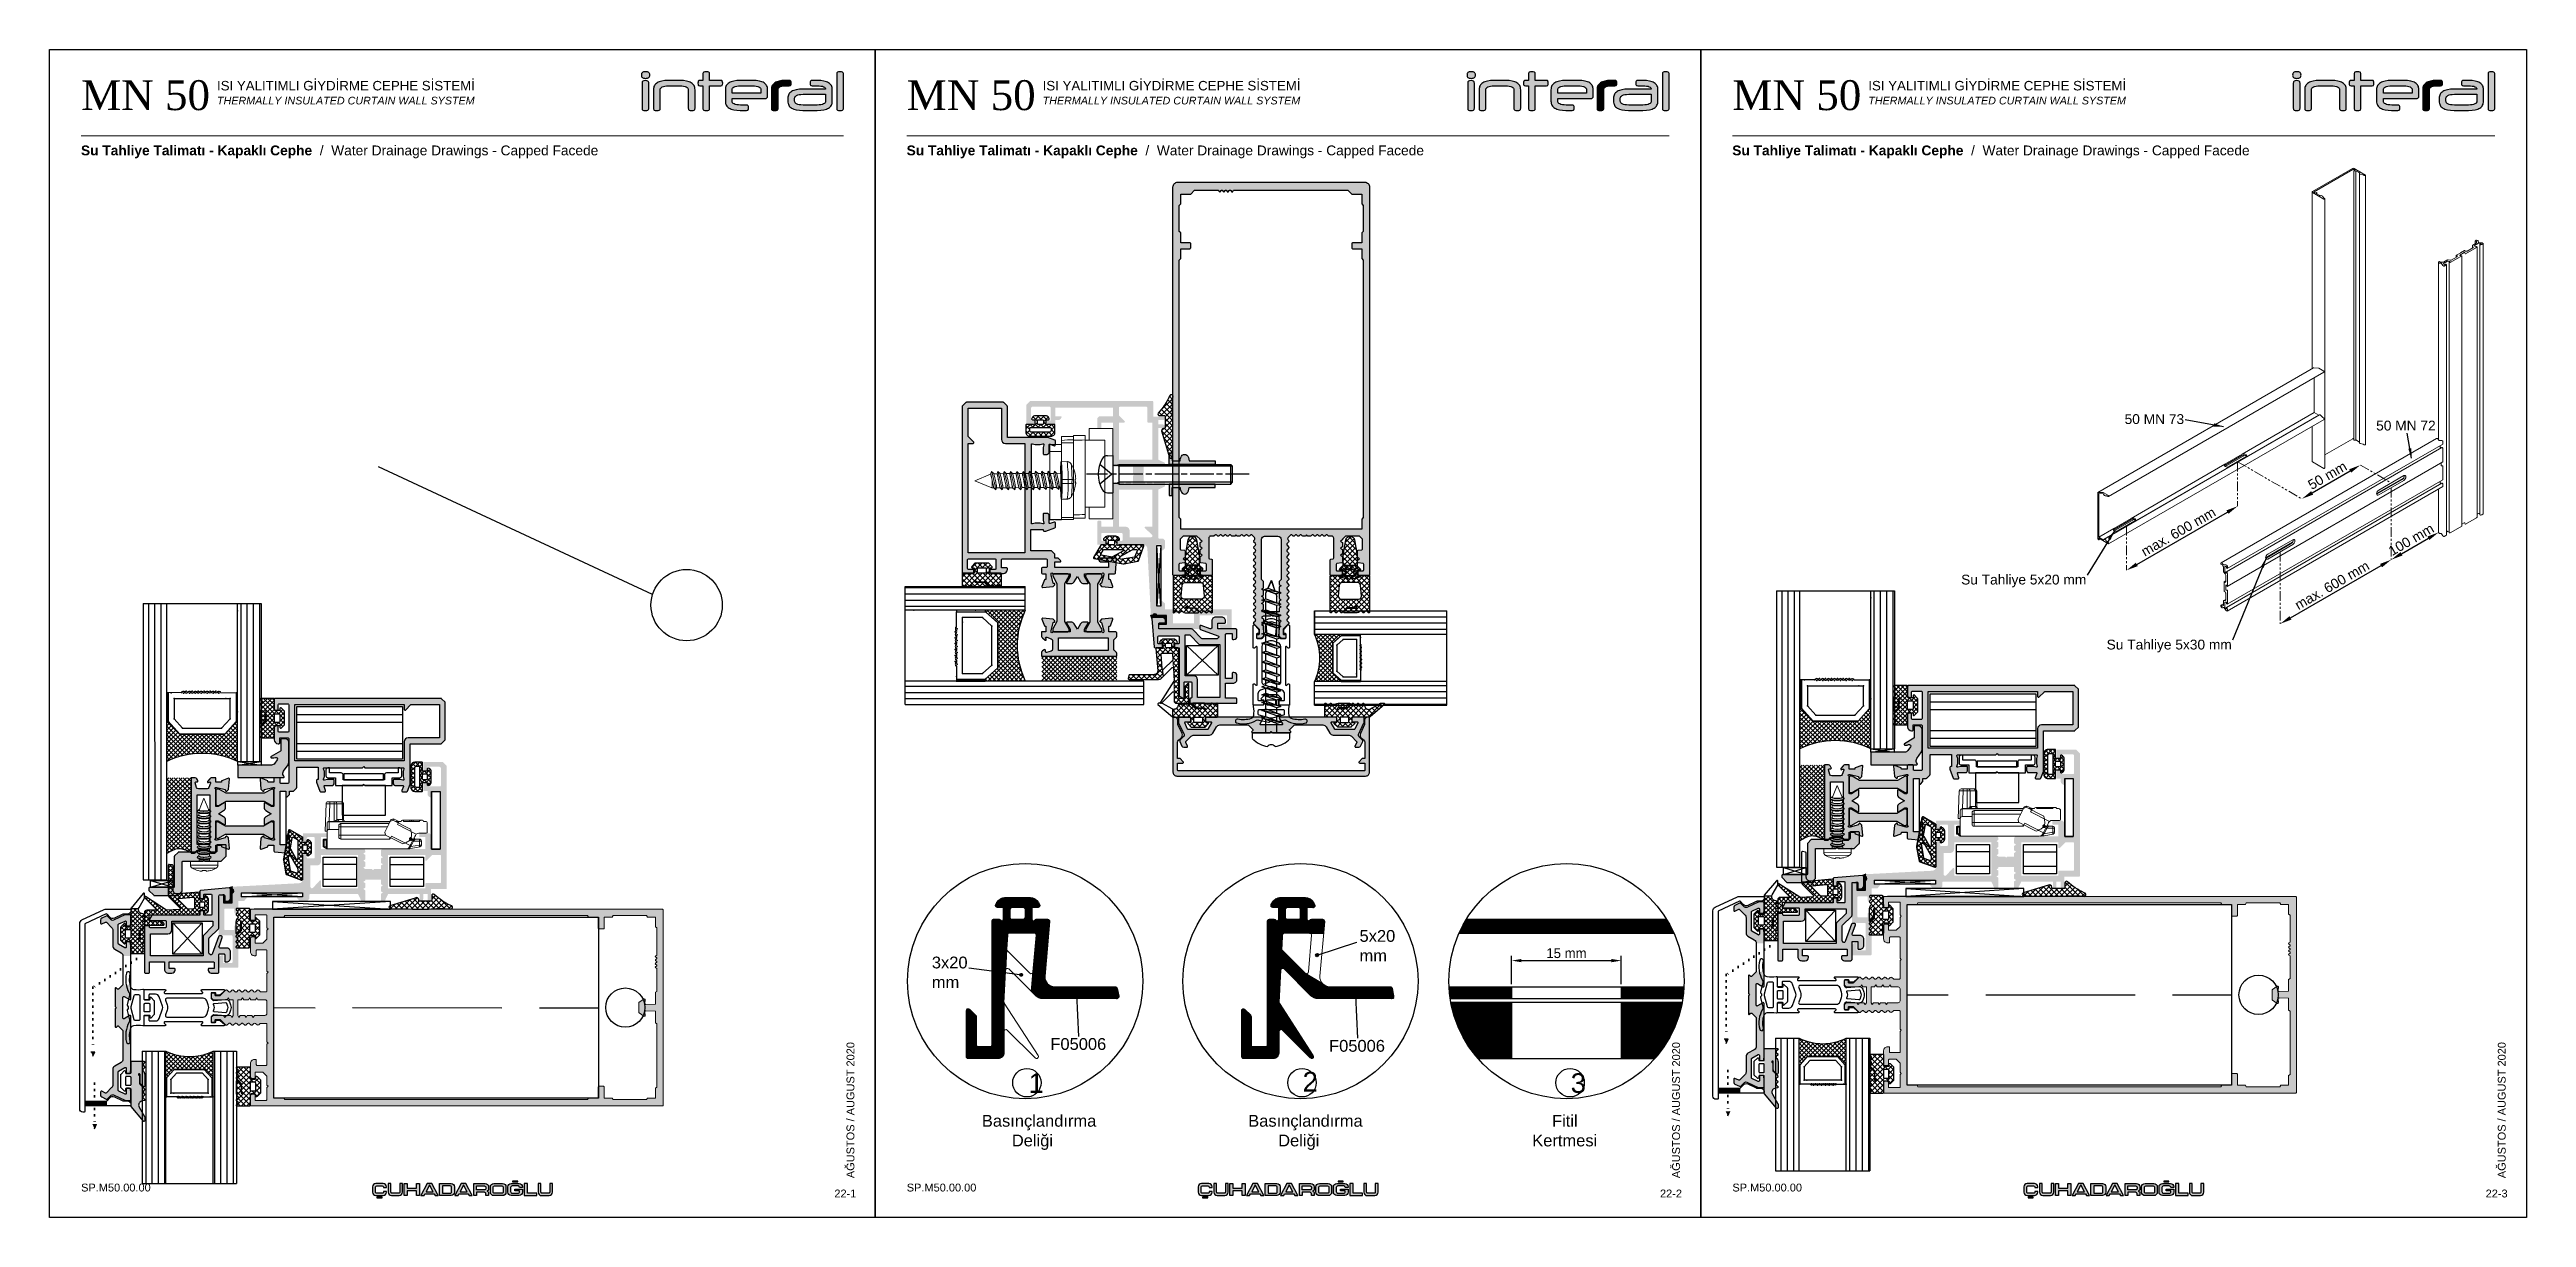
# Model space of a CAD drawing. Header units: millimetres. Extents: x 11061 to 11691, y 1937 to 2234.
import ezdxf

# ---------------------------------------------------------------- set-up
doc = ezdxf.new("R2010")
doc.units = ezdxf.units.MM
for name, pattern in [('ACAD_ISO07W100', [3, 0, -3]), ('AM_ISO08W050x2', [9, 6, -0.75, 1.5, -0.75]), ('PHANTOM', [0.5, 0.25, -0.05, 0.05, -0.05, 0.05, -0.05])]:
    doc.linetypes.add(name, pattern=pattern)
for name, color, linetype in [('aksesuar', 1, 'Continuous'), ('ALUMINIUM', 30, 'Continuous'), ('ANTET', 7, 'Continuous'), ('PROFIL', 7, 'Continuous'), ('yazı_numara_k', 11, 'Continuous')]:
    doc.layers.add(name, color=color, linetype=linetype)
doc.dimstyles.new('ISO-25', dxfattribs={"dimtxt": 2.5, "dimasz": 2.5, "dimexe": 1.25, "dimexo": 0.625, "dimtad": 1, "dimtxsty": 'Standard', "dimcen": 2.5, "dimadec": 0, "dimazin": 0, "dimtfac": 1, "dimtmove": 0, "dimatfit": 3, "dimfxl": 1, "dimarcsym": 0})
doc.dimstyles.new('ISO-25$0', dxfattribs={"dimtxt": 2.5, "dimasz": 2.5, "dimexe": 1.25, "dimexo": 0.625, "dimtad": 1, "dimtxsty": 'Standard', "dimcen": 2.5, "dimadec": 0, "dimazin": 0, "dimtfac": 1, "dimtmove": 0, "dimatfit": 3, "dimfxl": 1, "dimarcsym": 0})
pattern_1 = [(45, (9144.8645, 1703.2258), (-0.561266, 0.561266), []), (135, (9144.8645, 1703.2258), (-0.561266, -0.561266), [])]
pattern_2 = [(45, (9285.7233, 1635.2021), (-0.561266, 0.561266), []), (135, (9285.7233, 1635.2021), (-0.561266, -0.561266), [])]

msp = doc.modelspace()

# ---------------------------------------------------------------- texts
at = {"color": 1, "char_height": 2.5, "attachment_point": 1}
for s, insert in [('{\\fArial|b0|i0|c162|p34;\\C0;50 MN 73}', (11588.754, 2141.048)), ('{\\fArial|b0|i0|c162|p34;\\C0;50 MN 72}', (11652.731, 2139.397)), ('{\\fArial|b0|i0|c162|p34;\\C0;Su Tahliye 5x20 mm}', (11547.172, 2100.238)), ('{\\fArial|b0|i0|c162|p34;\\C0;Su Tahliye 5x30 mm}', (11584.18, 2083.708))]:
    msp.add_mtext(s, dxfattribs=dict(at, insert=insert))
for s, insert, char_height, width, attachment_point in [('{\\fArial|b0|i0|c0|p34;5x20 mm}', (11394.162, 2009.869), 3, 12.22187, 1), ('{\\fArial|b0|i0|c0|p34;3x20\\Pmm}', (11285.378, 2003.109), 3, 12.22187, 1), ('{\\fArial|b0|i0|c0|p34;F0\\fArial|b0|i0|c162|p34;5006}', (11315.52, 1982.385), 3, 12.22187, 1), ('{\\fArial|b0|i0|c0|p34;F0\\fArial|b0|i0|c162|p34;5006}', (11386.411, 1981.917), 3, 12.22187, 1), ('\\pi6.9511;{\\fArial|b0|i0|c0|p34;1}', (11303.024, 1973.439), 5, 12.22187, 1), ('\\pi6.2161;{\\fArial|b0|i0|c0|p34;2}', (11373.447, 1973.789), 5, 12.22187, 1), ('\\pi6.2348;{\\fArial|b0|i0|c0|p34;3}', (11441.633, 1973.439), 5, 12.22187, 1), ('\\pi-6.4446;{\\fArial|b0|i0|c0|p34;Basınçlandırma \\P\\pi1.174;Deliği}', (11304.544, 1962.85), 3, 12.22187, 1), ('\\pi-6.4446;{\\fArial|b0|i0|c0|p34;Basınçlandırma \\P\\pi1.174;Deliği}', (11372.291, 1962.85), 3, 12.22187, 1), ('\\pi3.1713;{\\fArial|b0|i0|c0|p34;Fitil \\P\\pi-1.8608;Kertmesi}', (11439.949, 1962.85), 3, 12.22187, 1), ('{\\fArial Unicode MS|b0|i0|c0|p0;{\\C7;22-1}}', (11266.178, 1943.863), 2, 4.43689, 3), ('{\\fArial Unicode MS|b0|i0|c0|p0;{\\C7;22-2}}', (11476.178, 1943.863), 2, 4.43689, 3), ('{\\fArial Unicode MS|b0|i0|c0|p0;{\\C7;22-3}}', (11686.178, 1943.863), 2, 4.43689, 3)]:
    msp.add_mtext(s, dxfattribs=dict(insert=insert, char_height=char_height, width=width, attachment_point=attachment_point))
at = {"char_height": 2, "width": 44.87301, "attachment_point": 1, "rotation": 90}
for insert in [(11263.675, 1946.759), (11473.675, 1946.759), (11683.675, 1946.759)]:
    msp.add_mtext('{\\fArial Unicode MS|b0|i0|c0|p34;{\\C7;AĞUSTOS / AUGUST 2020}}', dxfattribs=dict(at, insert=insert))
at = {"layer": 'yazı_numara_k', "color": 7, "char_height": 2.5, "attachment_point": 1}
for insert in [(11068.96, 2209.376), (11278.96, 2209.376), (11488.96, 2209.376)]:
    msp.add_mtext('{\\fArial Unicode MS|b1|i0|c162|p34;Su Tahliye Talimatı - Kapaklı Cephe  \\fArial Unicode MS|b0|i0|c162|p34;/  Water Drainage Drawings - Capped Facede}', dxfattribs=dict(at, insert=insert))

# ---------------------------------------------------------------- blocks, each defined once
blk = doc.blocks.new('F02009')
at = {"layer": 'aksesuar', "color": 35, "flags": 128}
for points in [[(1949.61, 989.24, -0.493145), (1951.08, 989.84), (1953.5, 988.45, 0.131652), (1953.6, 988.42), (1954.54, 988.42, 0.700208), (1954.66, 988.77), (1950.97, 991.87, 0.176327), (1950.84, 991.92), (1946.54, 991.92, -0.414214), (1946.34, 992.12), (1946.34, 993.12, -0.414214), (1946.54, 993.32), (1946.86, 993.32, 0.668179), (1947, 993.66), (1946.2, 994.46, 0.198912), (1946.06, 994.52), (1942.82, 994.52, 0.198912), (1942.68, 994.46), (1941.88, 993.66, 0.668179), (1942.02, 993.32), (1942.34, 993.32, -0.414214), (1942.54, 993.12), (1942.54, 992.12, -0.414214), (1942.34, 991.92), (1939.64, 991.92, 0.414214), (1939.44, 991.72), (1939.44, 988.62, 0.668179), (1939.78, 988.48), (1940.17, 988.86, -0.414214), (1940.45, 988.86), (1940.83, 988.48, 0.414214), (1941.11, 988.48), (1941.52, 988.88, -0.427607), (1941.81, 988.88, 0.210768), (1942.84, 988.42), (1945.76, 988.42, 0.668179), (1945.9, 988.76), (1945.19, 989.48, 0.198912), (1944.83, 989.62), (1942.84, 989.62, -1.650385), (1943.01, 989.94, 0.245393), (1943.42, 989.72), (1945.11, 989.72, -0.198912), (1945.25, 989.66), (1946.44, 988.48, 0.414214), (1946.72, 988.48), (1947.1, 988.86, -0.414214), (1947.39, 988.86), (1947.77, 988.48, 0.414214), (1948.05, 988.48), (1948.43, 988.86, -0.414214), (1948.72, 988.86), (1949.1, 988.48, 0.57735), (1949.44, 988.57)], [(1943.34, 993.12, -0.414214), (1943.54, 993.32), (1945.34, 993.32, -0.414214), (1945.54, 993.12), (1945.54, 992.12, -0.414214), (1945.34, 991.92), (1943.54, 991.92, -0.414214), (1943.34, 992.12)]]:
    blk.add_lwpolyline(points, format="xyb", close=True, dxfattribs=at)
blk = doc.blocks.new('50 MN 13')
at = {"ltscale": 10}
h = blk.add_hatch(color=252, dxfattribs=at)
h.paths.add_polyline_path([(195.22, 924.91, 0.02182), (195.24, 924.91), (195.95, 924.97, 0.388879), (196.22, 925.27), (196.22, 925.91, 0.414214), (196.02, 926.11), (194.92, 926.11, -0.414214), (194.72, 926.31), (194.72, 927.71, -0.36397), (194.89, 927.91), (196.15, 928.13, 0.36397), (196.32, 928.33), (196.32, 928.83), (195.82, 929.15), (196.32, 929.47), (196.32, 931.13, 0.388879), (196.14, 931.33), (195.2, 931.41, -0.388879), (195.02, 931.61), (195.02, 934.11), (195.82, 934.91), (199.32, 934.91), (200.12, 934.11), (200.12, 933.97), (200.62, 933.65), (200.12, 933.33), (200.12, 932.17), (200.62, 931.85), (200.12, 931.53), (200.12, 930.37), (200.62, 930.05), (200.12, 929.73), (200.12, 928.33, 0.36397), (200.29, 928.13), (201.55, 927.91, -0.36397), (201.72, 927.71), (201.72, 926.31, -0.414214), (201.52, 926.11), (200.42, 926.11, 0.414214), (200.22, 925.91), (200.22, 925.27, 0.388879), (200.49, 924.97), (201.2, 924.91, 0.02182), (201.22, 924.91), (203.02, 924.91, 0.414214), (203.22, 925.11), (203.22, 928.87, 0.36397), (203.05, 929.07), (202.49, 929.17, -0.36397), (202.32, 929.36), (202.32, 934.41, -0.414214), (202.82, 934.91), (203.52, 934.91, 0.198912), (203.73, 935), (203.91, 935.17, -0.414214), (204.33, 935.17), (204.51, 935, 0.414214), (204.93, 935), (205.11, 935.17, -0.414214), (205.53, 935.17), (205.71, 935, 0.414214), (206.13, 935), (206.31, 935.17, -0.414214), (206.73, 935.17), (206.91, 935, 0.414214), (207.33, 935), (207.51, 935.17, -0.414214), (207.93, 935.17), (208.11, 935, 0.198912), (208.32, 934.91), (208.92, 934.91), (209.22, 935.21), (209.52, 934.91), (210.12, 934.91, 0.198912), (210.33, 935), (210.51, 935.17, -0.414214), (210.93, 935.17), (211.11, 935, 0.414214), (211.53, 935), (211.71, 935.17, -0.414214), (212.13, 935.17), (212.31, 935, 0.414214), (212.73, 935), (212.91, 935.17, -0.414214), (213.33, 935.17), (213.96, 934.55, -0.414214), (213.96, 933.98), (213.81, 933.83, 0.414214), (213.81, 933.41), (214.18, 933.03, -0.414214), (214.18, 932.61), (213.81, 932.23, 0.414214), (213.81, 931.81), (214.18, 931.43, -0.414214), (214.18, 931.01), (213.81, 930.63, 0.414214), (213.81, 930.21), (214.18, 929.83, -0.414214), (214.18, 929.41), (213.81, 929.03, 0.414214), (213.81, 928.61), (214.18, 928.23, -0.414214), (214.18, 927.81), (213.81, 927.43, 0.414214), (213.81, 927.01), (214.18, 926.63, -0.414214), (214.18, 926.21), (213.81, 925.83, 0.414214), (213.81, 925.41), (214.18, 925.03, -0.414214), (214.18, 924.61), (213.81, 924.23, 0.414214), (213.81, 923.81), (214.18, 923.43, -0.414214), (214.18, 923.01), (213.81, 922.63, 0.414214), (213.81, 922.21), (214.18, 921.83, -0.414214), (214.18, 921.41), (213.81, 921.03, 0.414214), (213.81, 920.61), (214.18, 920.23, -0.414213), (214.18, 919.81), (213.81, 919.43, 0.414214), (213.81, 919.01), (214.18, 918.63, -0.414214), (214.18, 918.21), (213.81, 917.83, 0.414214), (213.81, 917.41), (214.18, 917.03, -0.414214), (214.18, 916.61), (213.81, 916.23, 0.414214), (213.81, 915.81), (214.18, 915.43, -0.414214), (214.18, 915.01), (213.81, 914.63, 0.414214), (213.81, 914.21), (214.18, 913.83, -0.414214), (214.18, 913.41), (213.81, 913.03, 0.414214), (213.81, 912.61), (215.16, 911.25, -0.198912), (215.22, 911.11), (215.22, 910.11, -0.414214), (215.02, 909.91), (214.72, 909.91, 0.414214), (214.52, 909.71), (214.52, 909.11, 0.414214), (214.72, 908.91), (215.57, 908.91, 0.198912), (215.71, 908.97), (216.16, 909.42, 0.198912), (216.22, 909.56), (216.22, 912.99), (215.72, 913.31), (216.22, 913.63), (216.22, 914.53), (217.92, 914.53), (218.22, 914.83), (218.52, 914.53), (220.22, 914.53), (220.72, 914.21), (220.22, 913.89), (220.22, 912.73), (220.72, 912.41), (220.22, 912.09), (220.22, 909.56, 0.198912), (220.28, 909.42), (220.73, 908.97, 0.198912), (220.87, 908.91), (221.72, 908.91, 0.414214), (221.92, 909.11), (221.92, 909.71, 0.414214), (221.72, 909.91), (221.42, 909.91, -0.414214), (221.22, 910.11), (221.22, 911.11, -0.198912), (221.28, 911.25), (222.63, 912.61, 0.414214), (222.63, 913.03), (222.26, 913.41, -0.414214), (222.26, 913.83), (222.63, 914.21, 0.414214), (222.63, 914.63), (222.26, 915.01, -0.414214), (222.26, 915.43), (222.63, 915.81, 0.414214), (222.63, 916.23), (222.26, 916.61, -0.414213), (222.26, 917.03), (222.63, 917.41, 0.414214), (222.63, 917.83), (222.26, 918.21, -0.414214), (222.26, 918.63), (222.63, 919.01, 0.414214), (222.63, 919.43), (222.26, 919.81, -0.414213), (222.26, 920.23), (222.63, 920.61, 0.414214), (222.63, 921.03), (222.26, 921.41, -0.414214), (222.26, 921.83), (222.63, 922.21, 0.414214), (222.63, 922.63), (222.26, 923.01, -0.414214), (222.26, 923.43), (222.63, 923.81, 0.414214), (222.63, 924.23), (222.26, 924.61, -0.414214), (222.26, 925.03), (222.63, 925.41, 0.414214), (222.63, 925.83), (222.26, 926.21, -0.414214), (222.26, 926.63), (222.63, 927.01, 0.414214), (222.63, 927.43), (222.26, 927.81, -0.414214), (222.26, 928.23), (222.63, 928.61, 0.414214), (222.63, 929.03), (222.26, 929.41, -0.414214), (222.26, 929.83), (222.63, 930.21, 0.414214), (222.63, 930.63), (222.26, 931.01, -0.414214), (222.26, 931.43), (222.63, 931.81, 0.414214), (222.63, 932.23), (222.26, 932.61, -0.414214), (222.26, 933.03), (222.63, 933.41, 0.414214), (222.63, 933.83), (222.48, 933.98, -0.414214), (222.48, 934.55), (223.11, 935.17, -0.414214), (223.53, 935.17), (223.71, 935, 0.414214), (224.13, 935), (224.31, 935.17, -0.414214), (224.73, 935.17), (224.91, 935, 0.414214), (225.33, 935), (225.51, 935.17, -0.414214), (225.93, 935.17), (226.11, 935, 0.198912), (226.32, 934.91), (226.92, 934.91), (227.22, 935.21), (227.52, 934.91), (228.12, 934.91, 0.198912), (228.33, 935), (228.51, 935.17, -0.414214), (228.93, 935.17), (229.11, 935, 0.414214), (229.53, 935), (229.71, 935.17, -0.414214), (230.13, 935.17), (230.31, 935, 0.414214), (230.73, 935), (230.91, 935.17, -0.414214), (231.33, 935.17), (231.51, 935, 0.414214), (231.93, 935), (232.11, 935.17, -0.414214), (232.53, 935.17), (232.71, 935, 0.198912), (232.92, 934.91), (233.62, 934.91, -0.414214), (234.12, 934.41), (234.12, 929.36, -0.36397), (233.95, 929.17), (233.39, 929.07, 0.36397), (233.22, 928.87), (233.22, 925.11, 0.414214), (233.42, 924.91), (235.22, 924.91, 0.02182), (235.24, 924.91), (235.95, 924.97, 0.388879), (236.22, 925.27), (236.22, 925.91, 0.414214), (236.02, 926.11), (234.92, 926.11, -0.414214), (234.72, 926.31), (234.72, 927.71, -0.36397), (234.89, 927.91), (236.15, 928.13, 0.36397), (236.32, 928.33), (236.32, 929.73), (235.82, 930.05), (236.32, 930.37), (236.32, 931.53), (235.82, 931.85), (236.32, 932.17), (236.32, 933.33), (235.82, 933.65), (236.32, 933.97), (236.32, 934.11), (237.12, 934.91), (240.62, 934.91), (241.42, 934.11), (241.42, 931.61, -0.388879), (241.24, 931.41), (240.3, 931.33, 0.388879), (240.12, 931.13), (240.12, 929.47), (240.62, 929.15), (240.12, 928.83), (240.12, 928.33, 0.36397), (240.29, 928.13), (241.55, 927.91, -0.36397), (241.72, 927.71), (241.72, 926.31, -0.414214), (241.52, 926.11), (240.42, 926.11, 0.414214), (240.22, 925.91), (240.22, 925.27, 0.388879), (240.49, 924.97), (241.2, 924.91, 0.02182), (241.22, 924.91), (243.02, 924.91, 0.414214), (243.22, 925.11), (243.22, 1023.71, 0.414214), (242.02, 1024.91), (194.42, 1024.91, 0.414214), (193.22, 1023.71), (193.22, 925.11, 0.414214), (193.42, 924.91)])
h.paths.add_polyline_path([(216.52, 934.91, 0.414214), (215.72, 934.11), (215.72, 923.91), (216.22, 923.41), (216.22, 922.63), (215.72, 922.31), (216.22, 921.99), (216.22, 920.83), (215.72, 920.51), (216.22, 920.19), (216.22, 919.03), (215.72, 918.71), (216.22, 918.39), (216.22, 917.23), (215.72, 916.91), (216.22, 916.59), (216.22, 915.69), (220.22, 915.69), (220.72, 916.01), (220.22, 916.33), (220.22, 917.49), (220.72, 917.81), (220.22, 918.13), (220.22, 919.29), (220.72, 919.61), (220.22, 919.93), (220.22, 921.09), (220.72, 921.41), (220.22, 921.73), (220.22, 923.41), (220.72, 923.91), (220.72, 934.11, 0.414214), (219.92, 934.91)], flags=16)
h.paths.add_polyline_path([(227.79, 1022.91), (198.72, 1022.91), (197.72, 1021.91), (195.22, 1021.91), (195.22, 1019.41), (194.82, 1019.01), (194.82, 1012.41), (195.22, 1012.01), (195.22, 1009.51), (197.52, 1009.51, -0.414214), (197.72, 1009.31), (197.72, 1008.21, -0.414214), (197.52, 1008.01), (195.22, 1008.01), (195.22, 1005.51), (194.82, 1005.11), (194.82, 939.61), (195.22, 939.21), (195.22, 936.71), (241.22, 936.71), (241.22, 939.21), (241.62, 939.61), (241.62, 1005.11), (241.22, 1005.51), (241.22, 1008.01), (238.92, 1008.01, -0.414214), (238.72, 1008.21), (238.72, 1009.31, -0.414214), (238.92, 1009.51), (241.22, 1009.51), (241.22, 1012.01), (241.62, 1012.41), (241.62, 1019.01), (241.22, 1019.41), (241.22, 1021.91), (238.72, 1021.91), (237.72, 1022.91), (231.72, 1022.91), (231.49, 1022.51, -0.57735), (231.14, 1022.51), (230.97, 1022.81, 0.57735), (230.62, 1022.81), (230.45, 1022.51, -0.57735), (230.1, 1022.51), (229.93, 1022.81, 0.57735), (229.58, 1022.81), (229.41, 1022.51, -0.57735), (229.06, 1022.51), (228.89, 1022.81, 0.57735), (228.54, 1022.81), (228.37, 1022.51, -0.57735), (228.03, 1022.51)], flags=16)
at = {"color": 252, "ltscale": 10, "flags": 128}
for points in [[(195.22, 924.91, 0.02182), (195.24, 924.91), (195.95, 924.97, 0.388879), (196.22, 925.27), (196.22, 925.91, 0.414214), (196.02, 926.11), (194.92, 926.11, -0.414214), (194.72, 926.31), (194.72, 927.71, -0.36397), (194.89, 927.91), (196.15, 928.13, 0.36397), (196.32, 928.33), (196.32, 928.83), (195.82, 929.15), (196.32, 929.47), (196.32, 931.13, 0.388879), (196.14, 931.33), (195.2, 931.41, -0.388879), (195.02, 931.61), (195.02, 934.11), (195.82, 934.91), (199.32, 934.91), (200.12, 934.11), (200.12, 933.97), (200.62, 933.65), (200.12, 933.33), (200.12, 932.17), (200.62, 931.85), (200.12, 931.53), (200.12, 930.37), (200.62, 930.05), (200.12, 929.73), (200.12, 928.33, 0.36397), (200.29, 928.13), (201.55, 927.91, -0.36397), (201.72, 927.71), (201.72, 926.31, -0.414214), (201.52, 926.11), (200.42, 926.11, 0.414214), (200.22, 925.91), (200.22, 925.27, 0.388879), (200.49, 924.97), (201.2, 924.91, 0.02182), (201.22, 924.91), (203.02, 924.91, 0.414214), (203.22, 925.11), (203.22, 928.87, 0.36397), (203.05, 929.07), (202.49, 929.17, -0.36397), (202.32, 929.36), (202.32, 934.41, -0.414214), (202.82, 934.91), (203.52, 934.91, 0.198912), (203.73, 935), (203.91, 935.17, -0.414214), (204.33, 935.17), (204.51, 935, 0.414214), (204.93, 935), (205.11, 935.17, -0.414214), (205.53, 935.17), (205.71, 935, 0.414214), (206.13, 935), (206.31, 935.17, -0.414214), (206.73, 935.17), (206.91, 935, 0.414214), (207.33, 935), (207.51, 935.17, -0.414214), (207.93, 935.17), (208.11, 935, 0.198912), (208.32, 934.91), (208.92, 934.91), (209.22, 935.21), (209.52, 934.91), (210.12, 934.91, 0.198912), (210.33, 935), (210.51, 935.17, -0.414214), (210.93, 935.17), (211.11, 935, 0.414214), (211.53, 935), (211.71, 935.17, -0.414214), (212.13, 935.17), (212.31, 935, 0.414214), (212.73, 935), (212.91, 935.17, -0.414214), (213.33, 935.17), (213.96, 934.55, -0.414214), (213.96, 933.98), (213.81, 933.83, 0.414214), (213.81, 933.41), (214.18, 933.03, -0.414214), (214.18, 932.61), (213.81, 932.23, 0.414214), (213.81, 931.81), (214.18, 931.43, -0.414214), (214.18, 931.01), (213.81, 930.63, 0.414214), (213.81, 930.21), (214.18, 929.83, -0.414214), (214.18, 929.41), (213.81, 929.03, 0.414214), (213.81, 928.61), (214.18, 928.23, -0.414214), (214.18, 927.81), (213.81, 927.43, 0.414214), (213.81, 927.01), (214.18, 926.63, -0.414214), (214.18, 926.21), (213.81, 925.83, 0.414214), (213.81, 925.41), (214.18, 925.03, -0.414214), (214.18, 924.61), (213.81, 924.23, 0.414214), (213.81, 923.81), (214.18, 923.43, -0.414214), (214.18, 923.01), (213.81, 922.63, 0.414214), (213.81, 922.21), (214.18, 921.83, -0.414214), (214.18, 921.41), (213.81, 921.03, 0.414214), (213.81, 920.61), (214.18, 920.23, -0.414213), (214.18, 919.81), (213.81, 919.43, 0.414214), (213.81, 919.01), (214.18, 918.63, -0.414214), (214.18, 918.21), (213.81, 917.83, 0.414214), (213.81, 917.41), (214.18, 917.03, -0.414214), (214.18, 916.61), (213.81, 916.23, 0.414214), (213.81, 915.81), (214.18, 915.43, -0.414214), (214.18, 915.01), (213.81, 914.63, 0.414214), (213.81, 914.21), (214.18, 913.83, -0.414214), (214.18, 913.41), (213.81, 913.03, 0.414214), (213.81, 912.61), (215.16, 911.25, -0.198912), (215.22, 911.11), (215.22, 910.11, -0.414214), (215.02, 909.91), (214.72, 909.91, 0.414214), (214.52, 909.71), (214.52, 909.11, 0.414214), (214.72, 908.91), (215.57, 908.91, 0.198912), (215.71, 908.97), (216.16, 909.42, 0.198912), (216.22, 909.56), (216.22, 912.99), (215.72, 913.31), (216.22, 913.63), (216.22, 914.53), (217.92, 914.53), (218.22, 914.83), (218.52, 914.53), (220.22, 914.53), (220.72, 914.21), (220.22, 913.89), (220.22, 912.73), (220.72, 912.41), (220.22, 912.09), (220.22, 909.56, 0.198912), (220.28, 909.42), (220.73, 908.97, 0.198912), (220.87, 908.91), (221.72, 908.91, 0.414214), (221.92, 909.11), (221.92, 909.71, 0.414214), (221.72, 909.91), (221.42, 909.91, -0.414214), (221.22, 910.11), (221.22, 911.11, -0.198912), (221.28, 911.25), (222.63, 912.61, 0.414214), (222.63, 913.03), (222.26, 913.41, -0.414214), (222.26, 913.83), (222.63, 914.21, 0.414214), (222.63, 914.63), (222.26, 915.01, -0.414214), (222.26, 915.43), (222.63, 915.81, 0.414214), (222.63, 916.23), (222.26, 916.61, -0.414213), (222.26, 917.03), (222.63, 917.41, 0.414214), (222.63, 917.83), (222.26, 918.21, -0.414214), (222.26, 918.63), (222.63, 919.01, 0.414214), (222.63, 919.43), (222.26, 919.81, -0.414213), (222.26, 920.23), (222.63, 920.61, 0.414214), (222.63, 921.03), (222.26, 921.41, -0.414214), (222.26, 921.83), (222.63, 922.21, 0.414214), (222.63, 922.63), (222.26, 923.01, -0.414214), (222.26, 923.43), (222.63, 923.81, 0.414214), (222.63, 924.23), (222.26, 924.61, -0.414214), (222.26, 925.03), (222.63, 925.41, 0.414214), (222.63, 925.83), (222.26, 926.21, -0.414214), (222.26, 926.63), (222.63, 927.01, 0.414214), (222.63, 927.43), (222.26, 927.81, -0.414214), (222.26, 928.23), (222.63, 928.61, 0.414214), (222.63, 929.03), (222.26, 929.41, -0.414214), (222.26, 929.83), (222.63, 930.21, 0.414214), (222.63, 930.63), (222.26, 931.01, -0.414214), (222.26, 931.43), (222.63, 931.81, 0.414214), (222.63, 932.23), (222.26, 932.61, -0.414214), (222.26, 933.03), (222.63, 933.41, 0.414214), (222.63, 933.83), (222.48, 933.98, -0.414214), (222.48, 934.55), (223.11, 935.17, -0.414214), (223.53, 935.17), (223.71, 935, 0.414214), (224.13, 935), (224.31, 935.17, -0.414214), (224.73, 935.17), (224.91, 935, 0.414214), (225.33, 935), (225.51, 935.17, -0.414214), (225.93, 935.17), (226.11, 935, 0.198912), (226.32, 934.91), (226.92, 934.91), (227.22, 935.21), (227.52, 934.91), (228.12, 934.91, 0.198912), (228.33, 935), (228.51, 935.17, -0.414214), (228.93, 935.17), (229.11, 935, 0.414214), (229.53, 935), (229.71, 935.17, -0.414214), (230.13, 935.17), (230.31, 935, 0.414214), (230.73, 935), (230.91, 935.17, -0.414214), (231.33, 935.17), (231.51, 935, 0.414214), (231.93, 935), (232.11, 935.17, -0.414214), (232.53, 935.17), (232.71, 935, 0.198912), (232.92, 934.91), (233.62, 934.91, -0.414214), (234.12, 934.41), (234.12, 929.36, -0.36397), (233.95, 929.17), (233.39, 929.07, 0.36397), (233.22, 928.87), (233.22, 925.11, 0.414214), (233.42, 924.91), (235.22, 924.91, 0.02182), (235.24, 924.91), (235.95, 924.97, 0.388879), (236.22, 925.27), (236.22, 925.91, 0.414214), (236.02, 926.11), (234.92, 926.11, -0.414214), (234.72, 926.31), (234.72, 927.71, -0.36397), (234.89, 927.91), (236.15, 928.13, 0.36397), (236.32, 928.33), (236.32, 929.73), (235.82, 930.05), (236.32, 930.37), (236.32, 931.53), (235.82, 931.85), (236.32, 932.17), (236.32, 933.33), (235.82, 933.65), (236.32, 933.97), (236.32, 934.11), (237.12, 934.91), (240.62, 934.91), (241.42, 934.11), (241.42, 931.61, -0.388879), (241.24, 931.41), (240.3, 931.33, 0.388879), (240.12, 931.13), (240.12, 929.47), (240.62, 929.15), (240.12, 928.83), (240.12, 928.33, 0.36397), (240.29, 928.13), (241.55, 927.91, -0.36397), (241.72, 927.71), (241.72, 926.31, -0.414214), (241.52, 926.11), (240.42, 926.11, 0.414214), (240.22, 925.91), (240.22, 925.27, 0.388879), (240.49, 924.97), (241.2, 924.91, 0.02182), (241.22, 924.91), (243.02, 924.91, 0.414214), (243.22, 925.11), (243.22, 1023.71, 0.414214), (242.02, 1024.91), (194.42, 1024.91, 0.414214), (193.22, 1023.71), (193.22, 925.11, 0.414214), (193.42, 924.91)], [(227.79, 1022.91), (198.72, 1022.91), (197.72, 1021.91), (195.22, 1021.91), (195.22, 1019.41), (194.82, 1019.01), (194.82, 1012.41), (195.22, 1012.01), (195.22, 1009.51), (197.52, 1009.51, -0.414214), (197.72, 1009.31), (197.72, 1008.21, -0.414214), (197.52, 1008.01), (195.22, 1008.01), (195.22, 1005.51), (194.82, 1005.11), (194.82, 939.61), (195.22, 939.21), (195.22, 936.71), (241.22, 936.71), (241.22, 939.21), (241.62, 939.61), (241.62, 1005.11), (241.22, 1005.51), (241.22, 1008.01), (238.92, 1008.01, -0.414214), (238.72, 1008.21), (238.72, 1009.31, -0.414214), (238.92, 1009.51), (241.22, 1009.51), (241.22, 1012.01), (241.62, 1012.41), (241.62, 1019.01), (241.22, 1019.41), (241.22, 1021.91), (238.72, 1021.91), (237.72, 1022.91), (231.72, 1022.91), (231.49, 1022.51, -0.57735), (231.14, 1022.51), (230.97, 1022.81, 0.57735), (230.62, 1022.81), (230.45, 1022.51, -0.57735), (230.1, 1022.51), (229.93, 1022.81, 0.57735), (229.58, 1022.81), (229.41, 1022.51, -0.57735), (229.06, 1022.51), (228.89, 1022.81, 0.57735), (228.54, 1022.81), (228.37, 1022.51, -0.57735), (228.03, 1022.51)], [(216.52, 934.91, 0.414214), (215.72, 934.11), (215.72, 923.91), (216.22, 923.41), (216.22, 922.63), (215.72, 922.31), (216.22, 921.99), (216.22, 920.83), (215.72, 920.51), (216.22, 920.19), (216.22, 919.03), (215.72, 918.71), (216.22, 918.39), (216.22, 917.23), (215.72, 916.91), (216.22, 916.59), (216.22, 915.69), (220.22, 915.69), (220.72, 916.01), (220.22, 916.33), (220.22, 917.49), (220.72, 917.81), (220.22, 918.13), (220.22, 919.29), (220.72, 919.61), (220.22, 919.93), (220.22, 921.09), (220.72, 921.41), (220.22, 921.73), (220.22, 923.41), (220.72, 923.91), (220.72, 934.11, 0.414214), (219.92, 934.91)]]:
    blk.add_lwpolyline(points, format="xyb", close=True, dxfattribs=at)
blk = doc.blocks.new('F01015')
at = {"layer": 'aksesuar'}
h = blk.add_hatch(dxfattribs=at)
h.set_pattern_fill('ANSI37', color=35, scale=0.3, angle=90, style=0)
h.set_pattern_definition([(45, (13349.7337, -1087.0232), (0.67351921, -0.67351921), []), (315, (13349.7337, -1087.0232), (-0.67351921, -0.67351921), [])])
h.paths.add_polyline_path([(1963.04, 1003.71), (1963.04, 1012.81, 0.414214), (1962.84, 1013.01), (1960.14, 1013.01, -0.414214), (1959.94, 1013.21), (1959.94, 1014.21, -0.414214), (1960.14, 1014.41), (1960.45, 1014.41, 0.668179), (1960.6, 1014.75), (1959.8, 1015.55, 0.198912), (1959.65, 1015.61), (1956.42, 1015.61, 0.198912), (1956.28, 1015.55), (1955.48, 1014.75, 0.668179), (1955.62, 1014.41), (1955.94, 1014.41, -0.414214), (1956.14, 1014.21), (1956.14, 1013.21, -0.414214), (1955.94, 1013.01), (1953.24, 1013.01, 0.414214), (1953.04, 1012.81), (1953.04, 1003.71, 0.668179), (1953.38, 1003.57), (1953.76, 1003.95, -0.414214), (1954.04, 1003.95), (1954.43, 1003.57, 0.414214), (1954.71, 1003.57), (1955.11, 1003.97, -0.427607), (1955.4, 1003.97, 0.210768), (1956.44, 1003.51), (1959.35, 1003.51, 0.668179), (1959.5, 1003.85), (1958.78, 1004.56, 0.198912), (1958.43, 1004.71), (1956.44, 1004.71, -1.650385), (1956.6, 1005.03, 0.245393), (1957.01, 1004.81), (1958.71, 1004.81, -0.198912), (1958.85, 1004.75), (1960.03, 1003.57, 0.414214), (1960.32, 1003.57), (1960.7, 1003.95, -0.414214), (1960.98, 1003.95), (1961.36, 1003.57, 0.414214), (1961.65, 1003.57), (1962.03, 1003.95, -0.414214), (1962.31, 1003.95), (1962.7, 1003.57, 0.668179)])
h.paths.add_polyline_path([(1956.94, 1014.21, -0.414214), (1957.14, 1014.41), (1958.94, 1014.41, -0.414214), (1959.14, 1014.21), (1959.14, 1013.21, -0.414214), (1958.94, 1013.01), (1957.14, 1013.01, -0.414214), (1956.94, 1013.21)], flags=16)
h.paths.add_polyline_path([(1955.1, 1007.77), (1955.35, 1010.57, -0.388879), (1956.05, 1011.21), (1960.03, 1011.21, -0.388879), (1960.73, 1010.57), (1960.97, 1007.77, -0.440011), (1960.27, 1007.01), (1955.8, 1007.01, -0.440011)], flags=16)
at = {"layer": 'aksesuar', "color": 35, "flags": 128}
for points in [[(1963.04, 1003.71), (1963.04, 1012.81, 0.414214), (1962.84, 1013.01), (1960.14, 1013.01, -0.414214), (1959.94, 1013.21), (1959.94, 1014.21, -0.414214), (1960.14, 1014.41), (1960.45, 1014.41, 0.668179), (1960.6, 1014.75), (1959.8, 1015.55, 0.198912), (1959.65, 1015.61), (1956.42, 1015.61, 0.198912), (1956.28, 1015.55), (1955.48, 1014.75, 0.668179), (1955.62, 1014.41), (1955.94, 1014.41, -0.414214), (1956.14, 1014.21), (1956.14, 1013.21, -0.414214), (1955.94, 1013.01), (1953.24, 1013.01, 0.414214), (1953.04, 1012.81), (1953.04, 1003.71, 0.668179), (1953.38, 1003.57), (1953.76, 1003.95, -0.414214), (1954.04, 1003.95), (1954.43, 1003.57, 0.414214), (1954.71, 1003.57), (1955.11, 1003.97, -0.427607), (1955.4, 1003.97, 0.210768), (1956.44, 1003.51), (1959.35, 1003.51, 0.668179), (1959.5, 1003.85), (1958.78, 1004.56, 0.198912), (1958.43, 1004.71), (1956.44, 1004.71, -1.650385), (1956.6, 1005.03, 0.245393), (1957.01, 1004.81), (1958.71, 1004.81, -0.198912), (1958.85, 1004.75), (1960.03, 1003.57, 0.414214), (1960.32, 1003.57), (1960.7, 1003.95, -0.414214), (1960.98, 1003.95), (1961.36, 1003.57, 0.414214), (1961.65, 1003.57), (1962.03, 1003.95, -0.414214), (1962.31, 1003.95), (1962.7, 1003.57, 0.668179)], [(1956.94, 1014.21, -0.414214), (1957.14, 1014.41), (1958.94, 1014.41, -0.414214), (1959.14, 1014.21), (1959.14, 1013.21, -0.414214), (1958.94, 1013.01), (1957.14, 1013.01, -0.414214), (1956.94, 1013.21)], [(1955.1, 1007.77), (1955.35, 1010.57, -0.388879), (1956.05, 1011.21), (1960.03, 1011.21, -0.388879), (1960.73, 1010.57), (1960.97, 1007.77, -0.440011), (1960.27, 1007.01), (1955.8, 1007.01, -0.440011)]]:
    blk.add_lwpolyline(points, format="xyb", close=True, dxfattribs=at)
blk = doc.blocks.new('A08001')
at = {"color": 32}
for points in [[(2255.72, 1052.36), (2254.72, 1051.25, -0.687281), (2254.37, 1051.38), (2254.37, 1056.98, -0.668179), (2254.71, 1057.12), (2255.03, 1056.8, 0.668179), (2255.37, 1056.95), (2255.37, 1066.41, 0.668179), (2255.03, 1066.56), (2254.71, 1066.24, -0.668179), (2254.37, 1066.38), (2254.37, 1071.66), (2256.77, 1071.66, -0.414214), (2256.97, 1071.46), (2256.97, 1070.66, -0.414214), (2256.77, 1070.46), (2255.77, 1070.46, 0.414214), (2255.57, 1070.26), (2255.57, 1068.8, 0.315299), (2256.23, 1067.86), (2258.63, 1066.99, 0.176327), (2259.31, 1066.99), (2261.71, 1067.86, 0.315299), (2262.37, 1068.8), (2262.37, 1070.26, 0.414214), (2262.17, 1070.46), (2261.17, 1070.46, -0.414214), (2260.97, 1070.66), (2260.97, 1071.46, -0.414214), (2261.17, 1071.66), (2263.57, 1071.66), (2263.57, 1066.38, -0.668179), (2263.23, 1066.24), (2262.91, 1066.56, 0.668179), (2262.57, 1066.41), (2262.57, 1056.95, 0.668179), (2262.91, 1056.8), (2263.23, 1057.12, -0.668179), (2263.57, 1056.98), (2263.57, 1051.38, -0.687281), (2263.22, 1051.25), (2262.22, 1052.36, -0.185339), (2262.17, 1052.49), (2262.17, 1053.26, -0.414214), (2262.37, 1053.46), (2262.57, 1053.46, 0.414214), (2262.77, 1053.66), (2262.77, 1054.46, 0.414214), (2262.57, 1054.66), (2261.34, 1054.66, 0.221695), (2261.19, 1054.59), (2260.85, 1054.18, 0.198912), (2260.8, 1054.04), (2261.07, 1051.01, -0.339454), (2260.41, 1049.99), (2259.65, 1049.71, -0.176327), (2258.29, 1049.71), (2257.53, 1049.99, -0.339454), (2256.87, 1051.01), (2257.14, 1054.04, 0.198912), (2257.09, 1054.18), (2256.75, 1054.59, 0.221695), (2256.6, 1054.66), (2255.37, 1054.66, 0.414214), (2255.17, 1054.46), (2255.17, 1053.66, 0.414214), (2255.37, 1053.46), (2255.57, 1053.46, -0.414214), (2255.77, 1053.26), (2255.77, 1052.49, -0.185339)], [(2256.57, 1056.7, 0.315299), (2257.23, 1055.76), (2258.29, 1055.38, 0.176327), (2259.65, 1055.38), (2260.71, 1055.76, 0.315299), (2261.37, 1056.7), (2261.37, 1065.89, 0.520567), (2260.83, 1066.27), (2259.65, 1065.84, -0.176327), (2258.29, 1065.84), (2257.11, 1066.27, 0.520567), (2256.57, 1065.89)], [(2258.63, 1050.44), (2257.8, 1050.74, -0.339454), (2257.67, 1050.94), (2257.93, 1053.86, -0.493145), (2258.19, 1054.03), (2258.63, 1053.87, 0.176327), (2259.31, 1053.87), (2259.75, 1054.03, -0.493145), (2260.01, 1053.86), (2260.27, 1050.94, -0.339454), (2260.14, 1050.74), (2259.31, 1050.44, -0.176327)]]:
    blk.add_lwpolyline(points, format="xyb", close=True, dxfattribs=at)
at = {"layer": 'aksesuar', "color": 35}
for points in [[(2253.84, 1075.04, -0.258893), (2254.43, 1074.29, -0.088023), (2254.38, 1072.02, 0.47338), (2254.67, 1071.66), (2256.87, 1071.66, -0.414214), (2257.07, 1071.46), (2257.07, 1070.46, -0.414214), (2256.87, 1070.26), (2256.55, 1070.26, 0.668179), (2256.41, 1069.92), (2257.21, 1069.12, 0.198912), (2257.35, 1069.06), (2260.59, 1069.06, 0.198912), (2260.73, 1069.12), (2261.53, 1069.92, 0.668179), (2261.39, 1070.26), (2261.07, 1070.26, -0.414214), (2260.87, 1070.46), (2260.87, 1071.46, -0.414214), (2261.07, 1071.66), (2263.27, 1071.66, 0.47338), (2263.57, 1072.02, -0.088023), (2263.52, 1074.29, -0.258893), (2264.11, 1075.04, -0.144185), (2267.49, 1075.21, 1), (2267.72, 1076.18, 0.187591), (2262.7, 1075.5, -0.194429), (2262.1, 1075.42), (2259.67, 1075.98, 0.244698), (2259.49, 1075.94), (2259.42, 1075.88, -0.36397), (2258.52, 1075.88), (2258.45, 1075.94, 0.244698), (2258.27, 1075.98), (2255.84, 1075.42, -0.194429), (2255.24, 1075.5, 0.187591), (2250.22, 1076.18, 1), (2250.45, 1075.21, -0.144185)], [(2262.28, 1073.9, 0.025161), (2262.27, 1073.07, -0.425964), (2261.97, 1072.76), (2255.97, 1072.76, -0.425964), (2255.67, 1073.07, 0.025161), (2255.66, 1073.9, -0.356459), (2255.89, 1074.21), (2258.71, 1074.96, -0.131652), (2259.23, 1074.96), (2262.06, 1074.21, -0.356459)], [(2260.07, 1071.46), (2260.07, 1070.46, -0.414214), (2259.87, 1070.26), (2258.07, 1070.26, -0.414214), (2257.87, 1070.46), (2257.87, 1071.46, -0.414214), (2258.07, 1071.66), (2259.87, 1071.66, -0.414214)]]:
    blk.add_lwpolyline(points, format="xyb", close=True, dxfattribs=at)
blk = doc.blocks.new('V2 48 38')
at = {"layer": 'aksesuar', "color": 0}
for p, q in [((-2541.19, 957.19), (-2539.69, 957.19)), ((-2539.69, 947.69), (-2539.69, 957.19)), ((-2539.69, 953.87), (-2536.37, 953.87)), ((-2537.38, 951.02), (-2536.02, 954.87)), ((-2537.02, 950.02), (-2536.02, 954.87)), ((-2535.65, 953.87), (-2537.02, 950.02)), ((-2536.02, 954.87), (-2535.65, 953.87)), ((-2535.65, 953.87), (-2534.37, 953.87)), ((-2535.38, 951.02), (-2534.02, 954.87)), ((-2535.02, 950.02), (-2534.02, 954.87)), ((-2533.65, 953.87), (-2535.02, 950.02)), ((-2534.02, 954.87), (-2533.65, 953.87)), ((-2533.65, 953.87), (-2532.37, 953.87)), ((-2533.38, 951.02), (-2532.02, 954.87)), ((-2533.02, 950.02), (-2532.02, 954.87)), ((-2531.65, 953.87), (-2533.02, 950.02)), ((-2532.02, 954.87), (-2531.65, 953.87)), ((-2531.65, 953.87), (-2530.37, 953.87)), ((-2531.38, 951.02), (-2530.02, 954.87)), ((-2531.02, 950.02), (-2530.02, 954.87)), ((-2529.65, 953.87), (-2531.02, 950.02)), ((-2530.02, 954.87), (-2529.65, 953.87)), ((-2529.65, 953.87), (-2528.37, 953.87)), ((-2529.38, 951.02), (-2528.02, 954.87)), ((-2528.02, 954.87), (-2529.02, 950.02)), ((-2529.02, 950.02), (-2527.65, 953.87)), ((-2527.65, 953.87), (-2528.02, 954.87)), ((-2527.65, 953.87), (-2526.37, 953.87)), ((-2527.38, 951.02), (-2526.02, 954.87)), ((-2527.02, 950.02), (-2526.02, 954.87)), ((-2525.65, 953.87), (-2527.02, 950.02)), ((-2525.65, 953.87), (-2527.02, 950.02)), ((-2526.02, 954.87), (-2525.65, 953.87)), ((-2525.65, 953.87), (-2524.37, 953.87)), ((-2525.38, 951.02), (-2524.02, 954.87)), ((-2525.02, 950.02), (-2524.02, 954.87)), ((-2523.65, 953.87), (-2525.02, 950.02)), ((-2524.02, 954.87), (-2523.65, 953.87)), ((-2523.65, 953.87), (-2522.08, 953.87)), ((-2523.09, 951.02), (-2521.72, 954.87)), ((-2522.72, 950.02), (-2521.72, 954.87)), ((-2521.36, 953.87), (-2522.72, 950.02)), ((-2521.72, 954.87), (-2521.36, 953.87)), ((-2521.36, 953.87), (-2519.68, 953.87)), ((-2520.69, 951.02), (-2519.32, 954.87)), ((-2520.32, 950.02), (-2519.32, 954.87)), ((-2518.96, 953.87), (-2520.32, 950.02)), ((-2518.96, 953.87), (-2520.32, 950.02)), ((-2519.32, 954.87), (-2518.96, 953.87)), ((-2518.96, 953.87), (-2517.28, 953.87)), ((-2518.29, 951.02), (-2516.93, 954.87)), ((-2517.93, 950.02), (-2516.93, 954.87)), ((-2516.56, 953.87), (-2517.93, 950.02)), ((-2516.56, 953.87), (-2517.93, 950.02)), ((-2516.95, 954.83), (-2516.59, 953.83)), ((-2516.93, 954.87), (-2516.56, 953.87)), ((-2516.59, 953.83), (-2514.91, 953.83)), ((-2516.56, 953.87), (-2514.89, 953.87)), ((-2515.92, 950.99), (-2514.55, 954.83)), ((-2515.89, 951.02), (-2514.53, 954.87)), ((-2515.55, 949.99), (-2514.55, 954.83)), ((-2514.19, 953.83), (-2515.55, 949.99)), ((-2514.19, 953.83), (-2515.55, 949.99)), ((-2515.53, 950.02), (-2514.53, 954.87)), ((-2514.17, 953.87), (-2515.53, 950.02)), ((-2514.17, 953.87), (-2515.53, 950.02)), ((-2514.55, 954.83), (-2514.19, 953.83)), ((-2514.53, 954.87), (-2514.17, 953.87)), ((-2514.19, 953.83), (-2512.05, 953.83)), ((-2514.17, 953.87), (-2512.03, 953.87)), ((-2513.06, 950.99), (-2511.7, 954.83)), ((-2513.04, 951.02), (-2511.68, 954.87)), ((-2512.7, 949.99), (-2511.7, 954.83)), ((-2511.33, 953.83), (-2512.7, 949.99)), ((-2511.33, 953.83), (-2512.7, 949.99)), ((-2512.68, 950.02), (-2511.68, 954.87)), ((-2511.31, 953.87), (-2512.68, 950.02)), ((-2511.31, 953.87), (-2512.68, 950.02)), ((-2511.7, 954.83), (-2511.33, 953.83)), ((-2511.68, 954.87), (-2511.31, 953.87)), ((-2511.33, 953.83), (-2509.2, 953.83)), ((-2511.31, 953.87), (-2509.18, 953.87)), ((-2510.21, 950.99), (-2508.84, 954.83)), ((-2510.19, 951.02), (-2508.82, 954.87)), ((-2509.84, 949.99), (-2508.84, 954.83)), ((-2508.48, 953.83), (-2509.84, 949.99)), ((-2508.48, 953.83), (-2509.84, 949.99)), ((-2509.82, 950.02), (-2508.82, 954.87)), ((-2508.46, 953.87), (-2509.82, 950.02)), ((-2508.46, 953.87), (-2509.82, 950.02)), ((-2508.84, 954.83), (-2508.48, 953.83)), ((-2508.82, 954.87), (-2508.46, 953.87)), ((-2508.48, 953.83), (-2506.35, 953.83)), ((-2508.46, 953.87), (-2506.32, 953.87)), ((-2507.35, 950.99), (-2505.99, 954.83)), ((-2507.33, 951.02), (-2505.97, 954.87)), ((-2506.99, 949.99), (-2505.99, 954.83)), ((-2505.63, 953.83), (-2506.99, 949.99)), ((-2505.63, 953.83), (-2506.99, 949.99)), ((-2506.97, 950.02), (-2505.97, 954.87)), ((-2505.6, 953.87), (-2506.97, 950.02)), ((-2505.6, 953.87), (-2506.97, 950.02)), ((-2505.99, 954.83), (-2505.63, 953.83)), ((-2505.97, 954.87), (-2505.6, 953.87)), ((-2505.63, 953.83), (-2504.15, 953.83)), ((-2505.6, 953.87), (-2504.13, 953.87)), ((-2504.41, 951.23), (-2503.33, 954.29)), ((-2504.39, 951.26), (-2503.31, 954.33)), ((-2503.58, 953.59), (-2504.07, 953.81)), ((-2504.05, 950.23), (-2503.33, 954.29)), ((-2502.96, 953.29), (-2504.05, 950.23)), ((-2503.55, 953.62), (-2504.04, 953.85)), ((-2504.03, 950.26), (-2503.31, 954.33)), ((-2502.94, 953.33), (-2504.03, 950.26)), ((-2501.01, 952.41), (-2503.59, 951.51)), ((-2500.99, 952.44), (-2503.57, 951.55)), ((-2503.33, 954.29), (-2502.96, 953.29)), ((-2503.31, 954.33), (-2502.94, 953.33)), ((-2501.01, 952.41), (-2502.97, 953.31)), ((-2500.99, 952.44), (-2502.95, 953.34)), ((-2541.19, 947.69), (-2539.69, 947.69)), ((-2539.69, 951.02), (-2537.38, 951.02)), ((-2537.02, 950.02), (-2537.38, 951.02)), ((-2536.66, 951.02), (-2535.38, 951.02)), ((-2535.02, 950.02), (-2535.38, 951.02)), ((-2534.66, 951.02), (-2533.38, 951.02)), ((-2533.02, 950.02), (-2533.38, 951.02)), ((-2532.66, 951.02), (-2531.38, 951.02)), ((-2531.02, 950.02), (-2531.38, 951.02)), ((-2530.66, 951.02), (-2529.38, 951.02)), ((-2529.02, 950.02), (-2529.38, 951.02)), ((-2528.66, 951.02), (-2527.38, 951.02)), ((-2527.02, 950.02), (-2527.38, 951.02)), ((-2526.66, 951.02), (-2525.38, 951.02)), ((-2525.02, 950.02), (-2525.38, 951.02)), ((-2524.66, 951.02), (-2523.09, 951.02)), ((-2522.72, 950.02), (-2523.09, 951.02)), ((-2522.37, 951.02), (-2520.69, 951.02)), ((-2520.32, 950.02), (-2520.69, 951.02)), ((-2519.97, 951.02), (-2518.29, 951.02)), ((-2517.93, 950.02), (-2518.29, 951.02)), ((-2517.6, 950.99), (-2515.92, 950.99)), ((-2517.57, 951.02), (-2515.89, 951.02)), ((-2515.55, 949.99), (-2515.92, 950.99)), ((-2515.53, 950.02), (-2515.89, 951.02)), ((-2515.2, 950.99), (-2513.06, 950.99)), ((-2515.18, 951.02), (-2513.04, 951.02)), ((-2512.7, 949.99), (-2513.06, 950.99)), ((-2512.68, 950.02), (-2513.04, 951.02)), ((-2512.34, 950.99), (-2510.21, 950.99)), ((-2512.32, 951.02), (-2510.19, 951.02)), ((-2509.84, 949.99), (-2510.21, 950.99)), ((-2509.82, 950.02), (-2510.19, 951.02)), ((-2509.49, 950.99), (-2507.35, 950.99)), ((-2509.47, 951.02), (-2507.33, 951.02)), ((-2506.99, 949.99), (-2507.35, 950.99)), ((-2506.97, 950.02), (-2507.33, 951.02)), ((-2506.64, 950.99), (-2505.15, 950.99)), ((-2506.61, 951.02), (-2505.13, 951.02)), ((-2504.41, 951.23), (-2505.08, 951)), ((-2504.39, 951.26), (-2505.06, 951.03)), ((-2504.05, 950.23), (-2504.41, 951.23)), ((-2504.03, 950.26), (-2504.39, 951.26))]:
    blk.add_line(p, q, dxfattribs=at)
for centre, radius, start, end in [((-2536.72, 952.44), 6.53, 133.31198, 171.59277), ((-2544.05, 952.44), 1.3, 312.68487, 47.31513), ((-2536.72, 952.44), 6.53, 188.40723, 226.68802), ((-2504.15, 953.63), 0.2, 65.32512, 90), ((-2504.13, 953.67), 0.2, 65.32512, 90), ((-2505.15, 951.19), 0.2, 270, 289.11162), ((-2505.13, 951.22), 0.2, 270, 289.11162)]:
    blk.add_arc(centre, radius, start, end, dxfattribs=at)
blk = doc.blocks.new('50MN72')
at = {"ltscale": 10}
blk.add_hatch(color=252, dxfattribs=at).paths.add_polyline_path([(1337.57, 771.25), (1336.83, 772.85, -0.548619), (1337.01, 773.14), (1338.15, 773.14, 0.414214), (1338.35, 773.34), (1338.35, 773.97, 0.388879), (1338.07, 774.26), (1337.26, 774.34, 0.02182), (1337.25, 774.34), (1335.45, 774.34, 0.414214), (1335.25, 774.14), (1335.25, 773.04, 0.109518), (1335.29, 772.83), (1336.65, 769.91, -0.315299), (1336.55, 769.35), (1335.63, 768.43, 0.315299), (1335.57, 768.09), (1336.12, 766.93, 0.291473), (1336.57, 766.64), (1337.37, 766.64, 0.548619), (1337.55, 766.92), (1337.11, 767.88, -0.315299), (1337.15, 768.1), (1338.49, 769.44, -0.198912), (1339.2, 769.74), (1343.1, 769.74, 0.267949), (1343.97, 770.24), (1344.89, 771.84, -0.267949), (1345.76, 772.34), (1352.91, 772.34, -0.198912), (1353.05, 772.28), (1354.14, 771.19, -0.414214), (1354.14, 770.91), (1353.91, 770.68, 0.668179), (1354.05, 770.34), (1358.55, 770.34), (1358.85, 770.64), (1359.15, 770.34), (1363.65, 770.34, 0.668179), (1363.79, 770.68), (1363.56, 770.91, -0.414214), (1363.56, 771.19), (1364.64, 772.28, -0.198912), (1364.79, 772.34), (1371.94, 772.34, -0.267949), (1372.8, 771.84), (1373.73, 770.24, 0.267949), (1374.59, 769.74), (1378.5, 769.74, -0.198912), (1379.21, 769.44), (1380.55, 768.1, -0.315299), (1380.59, 767.88), (1380.14, 766.92, 0.548619), (1380.32, 766.64), (1381.12, 766.64, 0.291473), (1381.58, 766.93), (1382.12, 768.09, 0.315299), (1382.06, 768.43), (1381.14, 769.35, -0.315299), (1381.04, 769.91), (1382.4, 772.83, 0.109518), (1382.45, 773.04), (1382.45, 774.14, 0.414214), (1382.25, 774.34), (1380.45, 774.34, 0.02182), (1380.43, 774.34), (1379.62, 774.26, 0.388879), (1379.35, 773.97), (1379.35, 773.34, 0.414214), (1379.55, 773.14), (1380.69, 773.14, -0.548619), (1380.87, 772.85), (1380.12, 771.25, -0.291473), (1379.94, 771.14), (1375.17, 771.14, -0.267949), (1375, 771.24), (1374.07, 772.84, -0.57735), (1374.25, 773.14), (1375.35, 773.14, 0.414214), (1375.55, 773.34), (1375.55, 773.97, 0.388879), (1375.27, 774.26), (1374.46, 774.34, 0.02182), (1374.45, 774.34), (1361.05, 774.34, 0.57735), (1360.87, 774.04), (1361.68, 772.64, -0.57735), (1361.51, 772.34), (1356.18, 772.34, -0.57735), (1356.01, 772.64), (1356.82, 774.04, 0.57735), (1356.65, 774.34), (1343.25, 774.34, 0.02182), (1343.23, 774.34), (1342.42, 774.26, 0.388879), (1342.15, 773.97), (1342.15, 773.34, 0.414214), (1342.35, 773.14), (1343.45, 773.14, -0.57735), (1343.62, 772.84), (1342.7, 771.24, -0.267949), (1342.52, 771.14), (1337.75, 771.14, -0.291473)])
at = {"color": 252, "ltscale": 10}
blk.add_lwpolyline([(1337.57, 771.25), (1336.83, 772.85, -0.548619), (1337.01, 773.14), (1338.15, 773.14, 0.414214), (1338.35, 773.34), (1338.35, 773.97, 0.388879), (1338.07, 774.26), (1337.26, 774.34, 0.02182), (1337.25, 774.34), (1335.45, 774.34, 0.414214), (1335.25, 774.14), (1335.25, 773.04, 0.109518), (1335.29, 772.83), (1336.65, 769.91, -0.315299), (1336.55, 769.35), (1335.63, 768.43, 0.315299), (1335.57, 768.09), (1336.12, 766.93, 0.291473), (1336.57, 766.64), (1337.37, 766.64, 0.548619), (1337.55, 766.92), (1337.11, 767.88, -0.315299), (1337.15, 768.1), (1338.49, 769.44, -0.198912), (1339.2, 769.74), (1343.1, 769.74, 0.267949), (1343.97, 770.24), (1344.89, 771.84, -0.267949), (1345.76, 772.34), (1352.91, 772.34, -0.198912), (1353.05, 772.28), (1354.14, 771.19, -0.414214), (1354.14, 770.91), (1353.91, 770.68, 0.668179), (1354.05, 770.34), (1358.55, 770.34), (1358.85, 770.64), (1359.15, 770.34), (1363.65, 770.34, 0.668179), (1363.79, 770.68), (1363.56, 770.91, -0.414214), (1363.56, 771.19), (1364.64, 772.28, -0.198912), (1364.79, 772.34), (1371.94, 772.34, -0.267949), (1372.8, 771.84), (1373.73, 770.24, 0.267949), (1374.59, 769.74), (1378.5, 769.74, -0.198912), (1379.21, 769.44), (1380.55, 768.1, -0.315299), (1380.59, 767.88), (1380.14, 766.92, 0.548619), (1380.32, 766.64), (1381.12, 766.64, 0.291473), (1381.58, 766.93), (1382.12, 768.09, 0.315299), (1382.06, 768.43), (1381.14, 769.35, -0.315299), (1381.04, 769.91), (1382.4, 772.83, 0.109518), (1382.45, 773.04), (1382.45, 774.14, 0.414214), (1382.25, 774.34), (1380.45, 774.34, 0.02182), (1380.43, 774.34), (1379.62, 774.26, 0.388879), (1379.35, 773.97), (1379.35, 773.34, 0.414214), (1379.55, 773.14), (1380.69, 773.14, -0.548619), (1380.87, 772.85), (1380.12, 771.25, -0.291473), (1379.94, 771.14), (1375.17, 771.14, -0.267949), (1375, 771.24), (1374.07, 772.84, -0.57735), (1374.25, 773.14), (1375.35, 773.14, 0.414214), (1375.55, 773.34), (1375.55, 773.97, 0.388879), (1375.27, 774.26), (1374.46, 774.34, 0.02182), (1374.45, 774.34), (1361.05, 774.34, 0.57735), (1360.87, 774.04), (1361.68, 772.64, -0.57735), (1361.51, 772.34), (1356.18, 772.34, -0.57735), (1356.01, 772.64), (1356.82, 774.04, 0.57735), (1356.65, 774.34), (1343.25, 774.34, 0.02182), (1343.23, 774.34), (1342.42, 774.26, 0.388879), (1342.15, 773.97), (1342.15, 773.34, 0.414214), (1342.35, 773.14), (1343.45, 773.14, -0.57735), (1343.62, 772.84), (1342.7, 771.24, -0.267949), (1342.52, 771.14), (1337.75, 771.14, -0.291473)], format="xyb", close=True, dxfattribs=at)
blk = doc.blocks.new('50MN67')
at = {"ltscale": 10}
blk.add_hatch(color=252, dxfattribs=at).paths.add_polyline_path([(1120.56, 1073.78), (1120.56, 1059.98, 0.544797), (1120.84, 1059.8, 0.47748), (1121.81, 1060.58), (1121.81, 1061.69), (1122.87, 1063.96, 0.339454), (1122.6, 1065.15), (1121.94, 1065.7, -0.221695), (1121.76, 1066.09), (1121.76, 1070.28), (1122.26, 1070.28, 0.198912), (1122.4, 1070.34), (1123.2, 1071.14, 0.668179), (1123.06, 1071.48), (1121.76, 1071.48), (1121.76, 1073.28, -0.414214), (1121.96, 1073.48), (1169.16, 1073.48, -0.414214), (1169.36, 1073.28), (1169.36, 1071.48), (1168.06, 1071.48, 0.668179), (1167.92, 1071.14), (1168.72, 1070.34, 0.198912), (1168.86, 1070.28), (1169.36, 1070.28), (1169.36, 1066.09, -0.221695), (1169.18, 1065.7), (1168.52, 1065.15, 0.339454), (1168.25, 1063.96), (1169.31, 1061.69), (1169.31, 1060.58, 0.47748), (1170.28, 1059.8, 0.544797), (1170.56, 1059.98), (1170.56, 1073.78, 0.414214), (1169.56, 1074.78), (1121.56, 1074.78, 0.414214)])
at = {"color": 252, "ltscale": 10}
blk.add_lwpolyline([(1120.56, 1073.78), (1120.56, 1059.98, 0.544797), (1120.84, 1059.8, 0.47748), (1121.81, 1060.58), (1121.81, 1061.69), (1122.87, 1063.96, 0.339454), (1122.6, 1065.15), (1121.94, 1065.7, -0.221695), (1121.76, 1066.09), (1121.76, 1070.28), (1122.26, 1070.28, 0.198912), (1122.4, 1070.34), (1123.2, 1071.14, 0.668179), (1123.06, 1071.48), (1121.76, 1071.48), (1121.76, 1073.28, -0.414214), (1121.96, 1073.48), (1169.16, 1073.48, -0.414214), (1169.36, 1073.28), (1169.36, 1071.48), (1168.06, 1071.48, 0.668179), (1167.92, 1071.14), (1168.72, 1070.34, 0.198912), (1168.86, 1070.28), (1169.36, 1070.28), (1169.36, 1066.09, -0.221695), (1169.18, 1065.7), (1168.52, 1065.15, 0.339454), (1168.25, 1063.96), (1169.31, 1061.69), (1169.31, 1060.58, 0.47748), (1170.28, 1059.8, 0.544797), (1170.56, 1059.98), (1170.56, 1073.78, 0.414214), (1169.56, 1074.78), (1121.56, 1074.78, 0.414214)], format="xyb", close=True, dxfattribs=at)
blk = doc.blocks.new('F05006')
at = {"layer": 'aksesuar', "color": 35, "flags": 128}
for points in [[(1948.07, 811.67), (1948.07, 824.18, 0.414213), (1947.87, 824.38), (1947.36, 824.38, 0.245392), (1947.2, 824.3, -0.734238), (1946.92, 824.38), (1946.92, 825.58), (1947.52, 825.58, 0.57735), (1947.7, 825.88), (1947.58, 826.08, 0.267949), (1946.71, 826.58), (1944.23, 826.58, 0.267949), (1943.37, 826.08), (1943.25, 825.88, 0.577351), (1943.42, 825.58), (1944.02, 825.58), (1944.02, 824.38, -0.734238), (1943.75, 824.3, 0.245392), (1943.59, 824.38), (1942.44, 824.38, 0.44001), (1942.25, 824.17), (1942.73, 818.64, -0.44001), (1941.74, 817.55), (1935.57, 817.55, 0.36397), (1935.37, 817.38), (1935.23, 816.58, 0.466307), (1935.43, 816.35), (1942.94, 816.35, 0.198912), (1943.65, 816.64), (1946.36, 819.36, -0.649407), (1946.7, 819.23), (1946.87, 816, -0.158385), (1946.84, 815.88), (1943.41, 810.59, 0.900404), (1943.71, 810.34), (1946.53, 813.16, -0.668178), (1946.87, 813.02), (1946.87, 810.88, 0.414214), (1947.47, 810.28), (1950.49, 810.28, 0.414214), (1950.67, 810.47), (1950.67, 815.12, 0.668179), (1950.33, 815.26), (1949.73, 814.66, 0.198912), (1949.67, 814.52), (1949.67, 811.67, -0.414214), (1949.49, 811.48), (1948.26, 811.48, -0.414214)], [(1944.72, 825.38, -0.414213), (1944.92, 825.58), (1946.02, 825.58, -0.414213), (1946.22, 825.38), (1946.22, 824.58, -0.414214), (1946.02, 824.38), (1944.92, 824.38, -0.414214), (1944.72, 824.58)], [(1943.77, 822.98), (1946.32, 822.98, -0.398961), (1946.52, 822.79), (1946.59, 821.38, -0.212557), (1946.53, 821.22), (1944.24, 818.93, -0.63707), (1943.9, 819.06), (1943.58, 822.77, -0.440011)]]:
    blk.add_lwpolyline(points, format="xyb", close=True, dxfattribs=at)
blk = doc.blocks.new('fdhgdfhgf')
at = {"color": 7, "linetype": 'Continuous', "lineweight": 15}
for p, q in [((3143.56, -739.93), (3143.56, -736.93)), ((3143.56, -736.93), (3149.56, -736.93)), ((3149.56, -743.66), (3149.56, -736.93)), ((3133.56, -741.04), (3136.56, -741.04)), ((3133.56, -742.76), (3133.56, -741.04)), ((3136.56, -742.76), (3133.56, -742.76)), ((3133.56, -760.04), (3133.56, -742.76)), ((3139.56, -738.94), (3136.56, -738.94)), ((3136.56, -739.97), (3136.56, -738.94)), ((3136.56, -740.55), (3136.56, -739.97)), ((3136.56, -741.09), (3136.56, -740.55)), ((3136.56, -740.55), (3139.56, -740.55)), ((3136.56, -741.04), (3136.56, -742.76)), ((3136.56, -749.53), (3136.56, -742.76)), ((3142.56, -738.73), (3139.56, -738.73)), ((3139.56, -739.86), (3139.56, -738.73)), ((3139.56, -738.73), (3142.56, -738.73)), ((3139.56, -738.73), (3139.56, -738.73)), ((3139.56, -739.9), (3139.56, -740.55)), ((3139.56, -740.55), (3139.56, -749.89)), ((3142.56, -739.79), (3142.56, -738.73)), ((3142.56, -738.73), (3142.56, -738.73)), ((3142.56, -739.79), (3142.56, -739.93)), ((3142.56, -756.93), (3142.56, -739.93)), ((3142.56, -739.93), (3143.56, -739.93)), ((3143.56, -739.93), (3147.56, -739.93)), ((3147.56, -744.06), (3147.56, -739.93)), ((3136.56, -749.89), (3136.56, -749.53)), ((3147.56, -756.93), (3147.56, -744.06)), ((3149.56, -759.93), (3149.56, -743.66)), ((3136.56, -749.89), (3139.56, -749.89)), ((3136.56, -750.89), (3136.56, -749.89)), ((3136.56, -750.89), (3139.56, -750.89)), ((3136.56, -759.54), (3136.56, -750.89)), ((3139.56, -749.89), (3139.56, -750.89)), ((3139.56, -750.89), (3139.56, -759.54)), ((3133.56, -760.04), (3136.56, -760.04)), ((3133.56, -760.13), (3133.56, -760.04)), ((3133.56, -760.13), (3134.67, -760.13)), ((3134.99, -760.13), (3136.56, -760.13)), ((3136.56, -759.54), (3139.56, -759.54)), ((3136.56, -760.04), (3136.56, -759.54)), ((3136.56, -760.13), (3136.56, -760.04)), ((3139.56, -760.09), (3136.56, -760.09)), ((3139.56, -759.54), (3139.56, -760.09)), ((3139.56, -759.72), (3142.56, -759.72)), ((3142.56, -756.93), (3142.56, -758.77)), ((3142.56, -756.93), (3143.56, -756.93)), ((3142.56, -759.72), (3142.56, -758.77)), ((3143.56, -759.93), (3143.56, -756.93)), ((3147.56, -756.93), (3143.56, -756.93)), ((3143.56, -759.93), (3149.56, -759.93))]:
    blk.add_line(p, q, dxfattribs=at)
for centre, start, end in [((3138.81, -759.4), 87.80579, 96.60863), ((3140.31, -720.36), 267.80582, 276.6086), ((3140.31, -739.34), 267.80582, 276.6086)]:
    blk.add_arc(centre, 19.56, start, end, dxfattribs=at)
blk = doc.blocks.new('vpr')
at = {"layer": 'aksesuar'}
h = blk.add_hatch(color=0, dxfattribs=at)
edge = h.paths.add_edge_path()
edge.add_line((1260.37, 90.59), (1260.37, 89.84))
edge.add_line((1260.37, 89.84), (1262.42, 89.84))
edge.add_line((1262.42, 89.84), (1262.42, 87.84))
edge.add_ellipse((1262.42, 86.69), major_axis=(1.68, 0), ratio=0.678549, start_angle=90, end_angle=270)
edge.add_line((1262.42, 85.55), (1262.42, 78.89))
edge.add_line((1262.42, 78.89), (1263.28, 78.89))
edge.add_line((1263.28, 78.89), (1263.28, 90.59))
edge.add_line((1263.28, 90.59), (1260.37, 90.59))
at = {"color": 0}
for p, q in [((1263.28, 90.59), (1260.37, 90.59)), ((1263.28, 90.59), (1260.37, 90.59)), ((1262.42, 85.55), (1262.42, 78.89)), ((1262.42, 85.55), (1262.42, 78.89)), ((1262.42, 78.89), (1263.28, 78.89))]:
    blk.add_line(p, q, dxfattribs=at)
at = {"layer": 'aksesuar', "color": 0}
for p, q in [((1260.37, 90.59), (1260.37, 89.84)), ((1260.37, 89.84), (1262.42, 89.84)), ((1260.37, 89.84), (1262.42, 89.84)), ((1262.42, 89.84), (1262.42, 87.84)), ((1262.42, 89.84), (1262.42, 87.84)), ((1262.42, 89.84), (1262.42, 87.84)), ((1263.28, 78.89), (1263.28, 90.59))]:
    blk.add_line(p, q, dxfattribs=at)
blk.add_ellipse((1262.42, 86.69), major_axis=(1.68, 0), ratio=0.678549, start_param=1.570796, end_param=4.712389, dxfattribs=at)
blk.add_ellipse((1262.42, 86.69), major_axis=(1.68, 0), ratio=0.678549, start_param=1.570796, end_param=4.712389, dxfattribs=at)
blk = doc.blocks.new('V6 05 30')
at = {"color": 0}
for p, q in [((3686.29, 1279.35), (3685.8, 1278.86)), ((3714.69, 1279.35), (3686.29, 1279.35)), ((3686.29, 1279.35), (3686.29, 1274.35)), ((3715.18, 1279.13), (3714.69, 1279.35)), ((3714.69, 1279.35), (3714.69, 1274.35)), ((3716.29, 1279.13), (3715.18, 1279.13)), ((3717.64, 1281.55), (3716.29, 1281.6)), ((3716.29, 1279.13), (3716.29, 1281.6)), ((3716.29, 1274.56), (3716.29, 1279.13)), ((3719.6, 1279.3), (3716.58, 1276.85)), ((3685.8, 1278.86), (3685.8, 1274.84)), ((3686.29, 1274.35), (3685.8, 1274.84)), ((3714.69, 1274.35), (3686.29, 1274.35)), ((3715.18, 1274.56), (3714.69, 1274.35)), ((3716.29, 1274.56), (3715.18, 1274.56)), ((3716.29, 1272.1), (3716.29, 1274.56)), ((3716.58, 1276.85), (3719.6, 1274.4)), ((3717.64, 1272.14), (3716.29, 1272.1))]:
    blk.add_line(p, q, dxfattribs=at)
for centre, radius, start, end in [((3717.59, 1279.95), 1.6, 29.00972, 88), ((3711.99, 1276.85), 8, 330.99028, 29.00972), ((3717.59, 1273.74), 1.6, 272, 330.99028)]:
    blk.add_arc(centre, radius, start, end, dxfattribs=at)
at = {"layer": 'aksesuar', "color": 0}
for p, q in [((3714.69, 1278.86), (3715.18, 1279.13)), ((3685.8, 1278.86), (3714.69, 1278.86)), ((3685.8, 1274.84), (3714.69, 1274.84)), ((3714.69, 1274.84), (3715.18, 1274.56))]:
    blk.add_line(p, q, dxfattribs=at)
at = {"layer": 'aksesuar', "color": 0, "linetype": 'AM_ISO08W050x2'}
blk.add_line((3681.62, 1276.85), (3722.99, 1276.85), dxfattribs=at)
blk = doc.blocks.new('HY 18')
at = {"layer": 'aksesuar'}
h = blk.add_hatch(dxfattribs=at)
h.set_pattern_fill('ANSI37', color=35, scale=0.3, angle=90, style=0)
h.set_pattern_definition([(135, (-7481.6988, -755.4051), (-0.67351921, -0.67351921), []), (225, (-7481.6988, -755.4051), (0.67351921, -0.67351921), [])])
edge = h.paths.add_edge_path()
edge.add_arc((3766.85, 1623.66), 363.87, 268.7273, 270.05529)
edge.add_line((3767.2, 1259.79), (3768.13, 1259.79))
edge.add_arc((3770.95, 1231.04), 28.89, 84.84484, 95.58537, ccw=False)
edge.add_arc((3773.8, 1260.21), 0.48, 237.18725, 449.0748)
edge.add_arc((3780.1, 1274.64), 15.3, 226.69053, 245.72105, ccw=False)
edge.add_arc((3769.35, 1263.19), 0.4, 50.96925, 180)
edge.add_line((3768.95, 1263.19), (3768.95, 1261.94))
edge.add_arc((3768.8, 1261.94), 0.15, 270, 360, ccw=False)
edge.add_line((3768.8, 1261.79), (3765.8, 1261.79))
edge.add_arc((3765.8, 1261.94), 0.15, 180, 270, ccw=False)
edge.add_line((3765.65, 1261.94), (3765.65, 1262.14))
edge.add_arc((3765.1, 1262.14), 0.55, 0, 124.91889)
edge.add_line((3764.79, 1262.6), (3758.31, 1260.65))
edge.add_arc((3758.53, 1260.26), 0.45, 119.16515, 302.21942)
at = {"layer": 'aksesuar', "color": 35}
blk.add_lwpolyline([(3758.77, 1259.88, 0.005794), (3767.2, 1259.79), (3768.13, 1259.79, -0.046899), (3773.54, 1259.81, 1.325691), (3773.81, 1260.69, -0.083228), (3769.61, 1263.5, 0.631141), (3768.95, 1263.19), (3768.95, 1261.94, -0.414214), (3768.8, 1261.79), (3765.8, 1261.79, -0.414214), (3765.65, 1261.94), (3765.65, 1262.14, 0.606331), (3764.79, 1262.6), (3758.31, 1260.65, 1.027015), (3758.77, 1259.88)], format="xyb", dxfattribs=at)
blk = doc.blocks.new('V2 48 22')
at = {"color": 7, "linetype": 'Continuous', "lineweight": 15}
for p, q in [((3688.52, 1273.4), (3684.51, 1271.7)), ((3688.77, 1274.07), (3688.52, 1273.4)), ((3689.3, 1273.57), (3688.77, 1274.07)), ((3690.17, 1273.53), (3689.32, 1273.52)), ((3690.37, 1274.08), (3690.16, 1273.52)), ((3690.9, 1273.57), (3690.37, 1274.08)), ((3691.76, 1273.54), (3690.91, 1273.53)), ((3691.97, 1274.09), (3691.76, 1273.53)), ((3692.5, 1273.58), (3691.97, 1274.09)), ((3693.36, 1273.54), (3692.51, 1273.54)), ((3693.57, 1274.1), (3693.36, 1273.54)), ((3694.09, 1273.59), (3693.57, 1274.1)), ((3694.96, 1273.55), (3694.11, 1273.55)), ((3695.17, 1274.11), (3694.96, 1273.55)), ((3695.69, 1273.6), (3695.17, 1274.11)), ((3696.56, 1273.56), (3695.71, 1273.56)), ((3696.76, 1274.12), (3696.55, 1273.56)), ((3697.29, 1273.61), (3696.77, 1274.12)), ((3698.16, 1273.57), (3697.31, 1273.57)), ((3698.36, 1274.13), (3698.15, 1273.57)), ((3698.89, 1273.62), (3698.36, 1274.13)), ((3699.76, 1273.58), (3698.91, 1273.58)), ((3699.96, 1274.14), (3699.75, 1273.58)), ((3700.49, 1273.63), (3699.96, 1274.14)), ((3701.35, 1273.59), (3700.5, 1273.59)), ((3701.56, 1274.14), (3701.35, 1273.58)), ((3702.09, 1273.64), (3701.56, 1274.14)), ((3702.95, 1273.6), (3702.1, 1273.6)), ((3703.16, 1274.15), (3702.95, 1273.59)), ((3703.68, 1273.65), (3703.16, 1274.15)), ((3704.55, 1273.61), (3703.7, 1273.6)), ((3704.75, 1274.16), (3704.55, 1273.6)), ((3705.28, 1273.66), (3704.76, 1274.16)), ((3706.28, 1273.62), (3705.3, 1273.61)), ((3707.96, 1276.59), (3706.46, 1276.58)), ((3684.51, 1271.7), (3688.82, 1269.94)), ((3688.82, 1269.94), (3689.3, 1269.94)), ((3689.31, 1269.9), (3689.84, 1269.39)), ((3689.84, 1269.39), (3690.05, 1269.95)), ((3690.05, 1269.95), (3690.9, 1269.95)), ((3690.91, 1269.91), (3691.44, 1269.4)), ((3691.44, 1269.4), (3691.65, 1269.96)), ((3691.64, 1269.96), (3692.5, 1269.96)), ((3692.51, 1269.92), (3693.03, 1269.41)), ((3693.04, 1269.41), (3693.24, 1269.97)), ((3693.24, 1269.96), (3694.1, 1269.97)), ((3694.11, 1269.93), (3694.63, 1269.42)), ((3694.63, 1269.42), (3694.84, 1269.98)), ((3694.84, 1269.97), (3695.7, 1269.98)), ((3695.7, 1269.93), (3696.23, 1269.43)), ((3696.23, 1269.43), (3696.44, 1269.99)), ((3696.44, 1269.98), (3697.29, 1269.99)), ((3697.3, 1269.94), (3697.83, 1269.44)), ((3697.83, 1269.44), (3698.04, 1270)), ((3698.04, 1269.99), (3698.89, 1270)), ((3698.9, 1269.95), (3699.43, 1269.45)), ((3699.43, 1269.45), (3699.64, 1270.01)), ((3699.63, 1270), (3700.49, 1270.01)), ((3700.5, 1269.96), (3701.02, 1269.46)), ((3701.03, 1269.46), (3701.24, 1270.02)), ((3701.23, 1270.01), (3702.09, 1270.02)), ((3702.1, 1269.97), (3702.62, 1269.47)), ((3702.62, 1269.47), (3702.83, 1270.03)), ((3702.83, 1270.02), (3703.69, 1270.02)), ((3703.7, 1269.98), (3704.22, 1269.47)), ((3704.22, 1269.48), (3704.43, 1270.04)), ((3704.43, 1270.03), (3705.28, 1270.03)), ((3705.29, 1269.99), (3705.82, 1269.48)), ((3705.82, 1269.48), (3706.03, 1270.04)), ((3706.03, 1270.04), (3706.3, 1270.04)), ((3706.51, 1267.08), (3708.01, 1267.09)), ((3710, 1271.41), (3710.12, 1271.41)), ((3710, 1271.27), (3710.17, 1271.27)), ((3710.12, 1271.41), (3710.11, 1271.27))]:
    blk.add_line(p, q, dxfattribs=at)
at = {"color": 7, "linetype": 'Continuous', "lineweight": 15, "flags": 128}
for points in [[(3688.77, 1274.07), (3688.77, 1274.07), (3688.78, 1274.07), (3688.79, 1274.04), (3688.8, 1274), (3688.82, 1273.94), (3688.84, 1273.86), (3688.87, 1273.76), (3688.9, 1273.65), (3688.93, 1273.51), (3688.96, 1273.37), (3689, 1273.21), (3689.04, 1273.04), (3689.09, 1272.86), (3689.13, 1272.67), (3689.18, 1272.47), (3689.23, 1272.26), (3689.28, 1272.05), (3689.32, 1271.84), (3689.37, 1271.63), (3689.42, 1271.42)], [(3690.37, 1274.08), (3690.37, 1274.08), (3690.38, 1274.08), (3690.39, 1274.05), (3690.4, 1274.01), (3690.42, 1273.95), (3690.44, 1273.87), (3690.46, 1273.77), (3690.49, 1273.65), (3690.53, 1273.52), (3690.56, 1273.38), (3690.6, 1273.22), (3690.64, 1273.05), (3690.69, 1272.87), (3690.73, 1272.68), (3690.78, 1272.48), (3690.82, 1272.27), (3690.87, 1272.06), (3690.92, 1271.85), (3690.97, 1271.64), (3691.02, 1271.43)], [(3691.97, 1274.09), (3691.97, 1274.09), (3691.97, 1274.08), (3691.98, 1274.06), (3692, 1274.02), (3692.01, 1273.96), (3692.04, 1273.88), (3692.06, 1273.78), (3692.09, 1273.66), (3692.12, 1273.53), (3692.16, 1273.39), (3692.2, 1273.23), (3692.24, 1273.06), (3692.28, 1272.88), (3692.33, 1272.69), (3692.38, 1272.49), (3692.42, 1272.28), (3692.47, 1272.07), (3692.52, 1271.86), (3692.57, 1271.65), (3692.62, 1271.43)], [(3693.57, 1274.1), (3693.57, 1274.1), (3693.57, 1274.09), (3693.58, 1274.07), (3693.6, 1274.03), (3693.61, 1273.97), (3693.63, 1273.89), (3693.66, 1273.79), (3693.69, 1273.67), (3693.72, 1273.54), (3693.76, 1273.4), (3693.8, 1273.24), (3693.84, 1273.07), (3693.88, 1272.89), (3693.93, 1272.69), (3693.97, 1272.5), (3694.02, 1272.29), (3694.07, 1272.08), (3694.12, 1271.87), (3694.17, 1271.66), (3694.21, 1271.44)], [(3695.17, 1274.11), (3695.17, 1274.11), (3695.17, 1274.1), (3695.18, 1274.08), (3695.19, 1274.04), (3695.21, 1273.97), (3695.23, 1273.89), (3695.26, 1273.8), (3695.29, 1273.68), (3695.32, 1273.55), (3695.36, 1273.41), (3695.4, 1273.25), (3695.44, 1273.08), (3695.48, 1272.89), (3695.53, 1272.7), (3695.57, 1272.5), (3695.62, 1272.3), (3695.67, 1272.09), (3695.72, 1271.88), (3695.76, 1271.67), (3695.81, 1271.45)], [(3696.76, 1274.12), (3696.76, 1274.12), (3696.77, 1274.11), (3696.78, 1274.09), (3696.79, 1274.05), (3696.81, 1273.98), (3696.83, 1273.9), (3696.86, 1273.81), (3696.89, 1273.69), (3696.92, 1273.56), (3696.95, 1273.42), (3696.99, 1273.26), (3697.03, 1273.09), (3697.08, 1272.9), (3697.12, 1272.71), (3697.17, 1272.51), (3697.22, 1272.31), (3697.27, 1272.1), (3697.31, 1271.89), (3697.36, 1271.67), (3697.41, 1271.46)], [(3698.36, 1274.13), (3698.36, 1274.13), (3698.37, 1274.12), (3698.38, 1274.1), (3698.39, 1274.05), (3698.41, 1273.99), (3698.43, 1273.91), (3698.46, 1273.82), (3698.48, 1273.7), (3698.52, 1273.57), (3698.55, 1273.42), (3698.59, 1273.27), (3698.63, 1273.1), (3698.68, 1272.91), (3698.72, 1272.72), (3698.77, 1272.52), (3698.82, 1272.32), (3698.86, 1272.11), (3698.91, 1271.9), (3698.96, 1271.68), (3699.01, 1271.47)], [(3699.96, 1274.14), (3699.96, 1274.14), (3699.96, 1274.13), (3699.97, 1274.11), (3699.99, 1274.06), (3700.01, 1274), (3700.03, 1273.92), (3700.05, 1273.82), (3700.08, 1273.71), (3700.12, 1273.58), (3700.15, 1273.43), (3700.19, 1273.28), (3700.23, 1273.1), (3700.27, 1272.92), (3700.32, 1272.73), (3700.37, 1272.53), (3700.41, 1272.33), (3700.46, 1272.12), (3700.51, 1271.91), (3700.56, 1271.69), (3700.61, 1271.48)], [(3701.56, 1274.14), (3701.56, 1274.14), (3701.56, 1274.14), (3701.57, 1274.12), (3701.59, 1274.07), (3701.6, 1274.01), (3701.63, 1273.93), (3701.65, 1273.83), (3701.68, 1273.72), (3701.71, 1273.59), (3701.75, 1273.44), (3701.79, 1273.28), (3701.83, 1273.11), (3701.87, 1272.93), (3701.92, 1272.74), (3701.96, 1272.54), (3702.01, 1272.34), (3702.06, 1272.13), (3702.11, 1271.92), (3702.16, 1271.7), (3702.21, 1271.49)], [(3703.16, 1274.15), (3703.16, 1274.15), (3703.16, 1274.15), (3703.17, 1274.13), (3703.18, 1274.08), (3703.2, 1274.02), (3703.22, 1273.94), (3703.25, 1273.84), (3703.28, 1273.73), (3703.31, 1273.6), (3703.35, 1273.45), (3703.39, 1273.29), (3703.43, 1273.12), (3703.47, 1272.94), (3703.52, 1272.75), (3703.56, 1272.55), (3703.61, 1272.35), (3703.66, 1272.14), (3703.71, 1271.92), (3703.76, 1271.71), (3703.8, 1271.5)], [(3704.75, 1274.16), (3704.75, 1274.16), (3704.76, 1274.16), (3704.77, 1274.13), (3704.78, 1274.09), (3704.8, 1274.03), (3704.82, 1273.95), (3704.85, 1273.85), (3704.88, 1273.74), (3704.91, 1273.61), (3704.95, 1273.46), (3704.98, 1273.3), (3705.03, 1273.13), (3705.07, 1272.95), (3705.11, 1272.76), (3705.16, 1272.56), (3705.21, 1272.36), (3705.26, 1272.15), (3705.31, 1271.93), (3705.35, 1271.72), (3705.4, 1271.51)], [(3706.27, 1273.62), (3706.27, 1273.78), (3706.28, 1274.06), (3706.28, 1274.32), (3706.29, 1274.58), (3706.29, 1274.83), (3706.3, 1275.06), (3706.31, 1275.28), (3706.32, 1275.48), (3706.33, 1275.67), (3706.34, 1275.84), (3706.35, 1276), (3706.37, 1276.14), (3706.38, 1276.26), (3706.39, 1276.36), (3706.41, 1276.44), (3706.42, 1276.51), (3706.43, 1276.55), (3706.45, 1276.58), (3706.46, 1276.58), (3706.48, 1276.56), (3706.49, 1276.53), (3706.51, 1276.47), (3706.52, 1276.4), (3706.54, 1276.3), (3706.55, 1276.19), (3706.56, 1276.06), (3706.58, 1275.91), (3706.59, 1275.75), (3706.6, 1275.56), (3706.62, 1275.37), (3706.63, 1275.15), (3706.64, 1274.93), (3706.65, 1274.69), (3706.66, 1274.44), (3706.67, 1274.17), (3706.68, 1273.9), (3706.68, 1273.62), (3706.69, 1273.33), (3706.7, 1273.04), (3706.7, 1272.74), (3706.71, 1272.43), (3706.71, 1272.13), (3706.71, 1271.82), (3706.71, 1271.51), (3706.71, 1271.21)], [(3688.99, 1271.45), (3689.03, 1271.27), (3689.07, 1271.09), (3689.11, 1270.92), (3689.15, 1270.75), (3689.18, 1270.6), (3689.21, 1270.45), (3689.24, 1270.33), (3689.26, 1270.21), (3689.28, 1270.11), (3689.29, 1270.03), (3689.31, 1269.97), (3689.31, 1269.93), (3689.31, 1269.9), (3689.31, 1269.9), (3689.3, 1269.91), (3689.3, 1269.94)], [(3689.42, 1271.42), (3689.47, 1271.21), (3689.51, 1271), (3689.56, 1270.8), (3689.6, 1270.61), (3689.64, 1270.43), (3689.67, 1270.26), (3689.71, 1270.1), (3689.74, 1269.95), (3689.76, 1269.82), (3689.79, 1269.71), (3689.81, 1269.61), (3689.82, 1269.53), (3689.83, 1269.47), (3689.84, 1269.42), (3689.84, 1269.4), (3689.84, 1269.39), (3689.84, 1269.39)], [(3690.59, 1271.46), (3690.63, 1271.28), (3690.67, 1271.1), (3690.71, 1270.93), (3690.74, 1270.76), (3690.78, 1270.61), (3690.81, 1270.46), (3690.83, 1270.33), (3690.86, 1270.22), (3690.88, 1270.12), (3690.89, 1270.04), (3690.9, 1269.98), (3690.91, 1269.94), (3690.91, 1269.91), (3690.91, 1269.91), (3690.9, 1269.92), (3690.89, 1269.95)], [(3691.02, 1271.43), (3691.07, 1271.22), (3691.11, 1271.01), (3691.15, 1270.81), (3691.2, 1270.62), (3691.24, 1270.44), (3691.27, 1270.27), (3691.31, 1270.11), (3691.34, 1269.96), (3691.36, 1269.83), (3691.39, 1269.72), (3691.4, 1269.62), (3691.42, 1269.54), (3691.43, 1269.47), (3691.44, 1269.43), (3691.44, 1269.41), (3691.44, 1269.4), (3691.44, 1269.4)], [(3692.19, 1271.47), (3692.23, 1271.29), (3692.27, 1271.11), (3692.31, 1270.93), (3692.34, 1270.77), (3692.38, 1270.62), (3692.41, 1270.47), (3692.43, 1270.34), (3692.46, 1270.23), (3692.48, 1270.13), (3692.49, 1270.05), (3692.5, 1269.99), (3692.51, 1269.95), (3692.51, 1269.92), (3692.51, 1269.92), (3692.5, 1269.93), (3692.49, 1269.96)], [(3692.62, 1271.43), (3692.66, 1271.22), (3692.71, 1271.02), (3692.75, 1270.82), (3692.79, 1270.63), (3692.83, 1270.45), (3692.87, 1270.28), (3692.9, 1270.12), (3692.93, 1269.97), (3692.96, 1269.84), (3692.98, 1269.72), (3693, 1269.63), (3693.02, 1269.55), (3693.03, 1269.48), (3693.03, 1269.44), (3693.04, 1269.42), (3693.03, 1269.41), (3693.03, 1269.41)], [(3693.79, 1271.48), (3693.83, 1271.29), (3693.87, 1271.12), (3693.9, 1270.94), (3693.94, 1270.78), (3693.97, 1270.62), (3694, 1270.48), (3694.03, 1270.35), (3694.05, 1270.24), (3694.07, 1270.14), (3694.09, 1270.06), (3694.1, 1270), (3694.11, 1269.95), (3694.11, 1269.93), (3694.11, 1269.93), (3694.1, 1269.94), (3694.09, 1269.97)], [(3694.21, 1271.44), (3694.26, 1271.23), (3694.31, 1271.03), (3694.35, 1270.83), (3694.39, 1270.64), (3694.43, 1270.46), (3694.47, 1270.28), (3694.5, 1270.13), (3694.53, 1269.98), (3694.56, 1269.85), (3694.58, 1269.73), (3694.6, 1269.64), (3694.62, 1269.56), (3694.63, 1269.49), (3694.63, 1269.45), (3694.63, 1269.42), (3694.63, 1269.42), (3694.63, 1269.42)], [(3695.38, 1271.49), (3695.43, 1271.3), (3695.47, 1271.13), (3695.5, 1270.95), (3695.54, 1270.79), (3695.57, 1270.63), (3695.6, 1270.49), (3695.63, 1270.36), (3695.65, 1270.25), (3695.67, 1270.15), (3695.69, 1270.07), (3695.7, 1270.01), (3695.7, 1269.96), (3695.71, 1269.94), (3695.7, 1269.94), (3695.7, 1269.95), (3695.69, 1269.98)], [(3695.81, 1271.45), (3695.86, 1271.24), (3695.91, 1271.04), (3695.95, 1270.84), (3695.99, 1270.65), (3696.03, 1270.47), (3696.07, 1270.29), (3696.1, 1270.13), (3696.13, 1269.99), (3696.16, 1269.86), (3696.18, 1269.74), (3696.2, 1269.65), (3696.21, 1269.56), (3696.22, 1269.5), (3696.23, 1269.46), (3696.23, 1269.43), (3696.23, 1269.43), (3696.23, 1269.43)], [(3696.98, 1271.5), (3697.02, 1271.31), (3697.06, 1271.13), (3697.1, 1270.96), (3697.14, 1270.8), (3697.17, 1270.64), (3697.2, 1270.5), (3697.23, 1270.37), (3697.25, 1270.26), (3697.27, 1270.16), (3697.29, 1270.08), (3697.3, 1270.02), (3697.3, 1269.97), (3697.31, 1269.95), (3697.3, 1269.94), (3697.3, 1269.96), (3697.29, 1269.99)], [(3697.41, 1271.46), (3697.46, 1271.25), (3697.5, 1271.05), (3697.55, 1270.85), (3697.59, 1270.66), (3697.63, 1270.47), (3697.67, 1270.3), (3697.7, 1270.14), (3697.73, 1270), (3697.76, 1269.87), (3697.78, 1269.75), (3697.8, 1269.65), (3697.81, 1269.57), (3697.82, 1269.51), (3697.83, 1269.47), (3697.83, 1269.44), (3697.83, 1269.44), (3697.83, 1269.44)], [(3698.58, 1271.51), (3698.62, 1271.32), (3698.66, 1271.14), (3698.7, 1270.97), (3698.74, 1270.81), (3698.77, 1270.65), (3698.8, 1270.51), (3698.83, 1270.38), (3698.85, 1270.27), (3698.87, 1270.17), (3698.88, 1270.09), (3698.89, 1270.03), (3698.9, 1269.98), (3698.9, 1269.96), (3698.9, 1269.95), (3698.89, 1269.97), (3698.88, 1270)], [(3699.01, 1271.47), (3699.06, 1271.26), (3699.1, 1271.06), (3699.15, 1270.86), (3699.19, 1270.67), (3699.23, 1270.48), (3699.26, 1270.31), (3699.3, 1270.15), (3699.33, 1270.01), (3699.35, 1269.88), (3699.38, 1269.76), (3699.4, 1269.66), (3699.41, 1269.58), (3699.42, 1269.52), (3699.43, 1269.48), (3699.43, 1269.45), (3699.43, 1269.45), (3699.43, 1269.45)], [(3700.18, 1271.51), (3700.22, 1271.33), (3700.26, 1271.15), (3700.3, 1270.98), (3700.33, 1270.82), (3700.37, 1270.66), (3700.4, 1270.52), (3700.42, 1270.39), (3700.45, 1270.28), (3700.47, 1270.18), (3700.48, 1270.1), (3700.49, 1270.03), (3700.5, 1269.99), (3700.5, 1269.97), (3700.5, 1269.96), (3700.49, 1269.98), (3700.48, 1270.01)], [(3700.61, 1271.48), (3700.65, 1271.27), (3700.7, 1271.07), (3700.74, 1270.87), (3700.79, 1270.68), (3700.83, 1270.49), (3700.86, 1270.32), (3700.9, 1270.16), (3700.93, 1270.02), (3700.95, 1269.89), (3700.98, 1269.77), (3700.99, 1269.67), (3701.01, 1269.59), (3701.02, 1269.53), (3701.03, 1269.49), (3701.03, 1269.46), (3701.02, 1269.46), (3701.02, 1269.46)], [(3701.78, 1271.52), (3701.82, 1271.34), (3701.86, 1271.16), (3701.9, 1270.99), (3701.93, 1270.83), (3701.96, 1270.67), (3701.99, 1270.53), (3702.02, 1270.4), (3702.05, 1270.29), (3702.06, 1270.19), (3702.08, 1270.11), (3702.09, 1270.04), (3702.1, 1270), (3702.1, 1269.98), (3702.1, 1269.97), (3702.09, 1269.99), (3702.08, 1270.02)], [(3702.21, 1271.49), (3702.25, 1271.28), (3702.3, 1271.08), (3702.34, 1270.88), (3702.38, 1270.68), (3702.42, 1270.5), (3702.46, 1270.33), (3702.49, 1270.17), (3702.52, 1270.03), (3702.55, 1269.9), (3702.57, 1269.78), (3702.59, 1269.68), (3702.61, 1269.6), (3702.62, 1269.54), (3702.62, 1269.5), (3702.63, 1269.47), (3702.62, 1269.47), (3702.62, 1269.47)], [(3703.38, 1271.53), (3703.42, 1271.35), (3703.46, 1271.17), (3703.49, 1271), (3703.53, 1270.83), (3703.56, 1270.68), (3703.59, 1270.54), (3703.62, 1270.41), (3703.64, 1270.29), (3703.66, 1270.2), (3703.68, 1270.12), (3703.69, 1270.05), (3703.7, 1270.01), (3703.7, 1269.99), (3703.7, 1269.98), (3703.69, 1270), (3703.68, 1270.02)], [(3703.8, 1271.5), (3703.85, 1271.29), (3703.9, 1271.08), (3703.94, 1270.89), (3703.98, 1270.69), (3704.02, 1270.51), (3704.06, 1270.34), (3704.09, 1270.18), (3704.12, 1270.04), (3704.15, 1269.9), (3704.17, 1269.79), (3704.19, 1269.69), (3704.21, 1269.61), (3704.22, 1269.55), (3704.22, 1269.5), (3704.22, 1269.48), (3704.22, 1269.47), (3704.22, 1269.47)], [(3704.97, 1271.54), (3705.01, 1271.36), (3705.05, 1271.18), (3705.09, 1271.01), (3705.13, 1270.84), (3705.16, 1270.69), (3705.19, 1270.55), (3705.22, 1270.42), (3705.24, 1270.3), (3705.26, 1270.21), (3705.28, 1270.13), (3705.29, 1270.06), (3705.29, 1270.02), (3705.3, 1269.99), (3705.29, 1269.99), (3705.29, 1270.01), (3705.28, 1270.03)], [(3705.4, 1271.51), (3705.45, 1271.3), (3705.49, 1271.09), (3705.54, 1270.89), (3705.58, 1270.7), (3705.62, 1270.52), (3705.66, 1270.35), (3705.69, 1270.19), (3705.72, 1270.04), (3705.75, 1269.91), (3705.77, 1269.8), (3705.79, 1269.7), (3705.8, 1269.62), (3705.81, 1269.56), (3705.82, 1269.51), (3705.82, 1269.49), (3705.82, 1269.48), (3705.82, 1269.48)], [(3706.71, 1271.21), (3706.71, 1270.9), (3706.71, 1270.6), (3706.71, 1270.31), (3706.7, 1270.02), (3706.7, 1269.74), (3706.69, 1269.47), (3706.69, 1269.21), (3706.68, 1268.96), (3706.67, 1268.72), (3706.67, 1268.49), (3706.66, 1268.28), (3706.65, 1268.08), (3706.64, 1267.9), (3706.62, 1267.74), (3706.61, 1267.59), (3706.6, 1267.46), (3706.59, 1267.35), (3706.57, 1267.26), (3706.56, 1267.18), (3706.55, 1267.13), (3706.53, 1267.1), (3706.52, 1267.08), (3706.5, 1267.09), (3706.49, 1267.11), (3706.47, 1267.16), (3706.46, 1267.22), (3706.44, 1267.31), (3706.43, 1267.41), (3706.42, 1267.53), (3706.4, 1267.67), (3706.39, 1267.83), (3706.38, 1268), (3706.36, 1268.19), (3706.35, 1268.4), (3706.34, 1268.62), (3706.33, 1268.85), (3706.32, 1269.1), (3706.31, 1269.35), (3706.3, 1269.62), (3706.29, 1269.9), (3706.29, 1270.04)]]:
    blk.add_lwpolyline(points, dxfattribs=at)
at = {"color": 8, "linetype": 'Continuous', "lineweight": 15, "flags": 128}
for points in [[(3706.45, 1273.75), (3706.46, 1273.78), (3706.47, 1273.81), (3706.48, 1273.82), (3706.48, 1273.81), (3706.49, 1273.78), (3706.5, 1273.73), (3706.51, 1273.66), (3706.52, 1273.57), (3706.53, 1273.5)], [(3706.54, 1270.03), (3706.54, 1270.03), (3706.53, 1269.96), (3706.52, 1269.9), (3706.51, 1269.86), (3706.5, 1269.84), (3706.49, 1269.84), (3706.48, 1269.87), (3706.47, 1269.91), (3706.47, 1269.91)]]:
    blk.add_lwpolyline(points, dxfattribs=at)
at = {"color": 7, "linetype": 'Continuous', "lineweight": 15}
for centre, radius, start, end in [((3658.57, 1265.04), 31.9, 11.77079, 15.51063), ((3660.16, 1265.05), 31.9, 11.77079, 15.51063), ((3661.76, 1265.05), 31.9, 11.77079, 15.51063), ((3663.36, 1265.06), 31.9, 11.77079, 15.51063), ((3664.96, 1265.07), 31.9, 11.77079, 15.51063), ((3666.56, 1265.08), 31.9, 11.77079, 15.51063), ((3668.15, 1265.09), 31.9, 11.77079, 15.51063), ((3669.75, 1265.1), 31.9, 11.77079, 15.51063), ((3671.35, 1265.11), 31.9, 11.77079, 15.51063), ((3672.95, 1265.12), 31.9, 11.77079, 15.51063), ((3674.55, 1265.13), 31.9, 11.77079, 15.51063), ((3678.72, 1271.77), 27.86, 359.5871, 3.55215), ((3702.19, 1271.81), 8, 15.22096, 31.69599), ((3709.07, 1273.7), 0.863, 5.74485, 13.6727), ((3702.35, 1271.79), 7.84, 3.69688, 14.78189), ((3678.63, 1271.33), 10.28, 352.2201, 3.67237), ((3669.67, 1266.68), 19.9, 9.44397, 13.87973), ((3671.27, 1266.68), 19.9, 9.44397, 13.87973), ((3672.86, 1266.69), 19.9, 9.44397, 13.87973), ((3674.46, 1266.7), 19.9, 9.44397, 13.87973), ((3676.06, 1266.71), 19.9, 9.44397, 13.87973), ((3677.66, 1266.72), 19.9, 9.44397, 13.87973), ((3679.26, 1266.73), 19.9, 9.44397, 13.87973), ((3680.86, 1266.74), 19.9, 9.44397, 13.87973), ((3682.45, 1266.75), 19.9, 9.44397, 13.87973), ((3684.05, 1266.76), 19.9, 9.44397, 13.87973), ((3685.65, 1266.77), 19.9, 9.44397, 13.87973), ((3686.57, 1271.37), 20.01, 356.15297, 0.55678), ((3702.19, 1271.81), 8, 328.96461, 352.48061), ((3709.87, 1272.38), 0.319, 294.87346, 343.6421), ((3667.73, 1271.61), 42.28, 359.27877, 0.66262), ((3709.74, 1271.06), 0.525, 42.21517, 59.16541), ((3709.87, 1271.36), 0.319, 294.87346, 343.6421), ((3702.32, 1271.79), 7.87, 352.48018, 356.24493)]:
    blk.add_arc(centre, radius, start, end, dxfattribs=at)
at = {"color": 8, "linetype": 'Continuous', "lineweight": 15}
for centre, radius, start, end in [((3695.15, 1272.08), 11.23, 357.51851, 7.87909), ((3678.15, 1272.49), 30.08, 357.5694, 7.82977), ((3679.17, 1272.34), 30.05, 358.01737, 7.01979), ((3698.77, 1271.18), 7.61, 351.37608, 3.10933), ((3689.06, 1270.07), 19.18, 351.06266, 3.42421), ((3687.3, 1270.45), 21.92, 352.74302, 2.20924)]:
    blk.add_arc(centre, radius, start, end, dxfattribs=at)
at = {"color": 7, "linetype": 'Continuous', "lineweight": 15}
for points, knots in [([(3688.89, 1271.99), (3688.86, 1272.09), (3688.81, 1272.3), (3688.74, 1272.58), (3688.68, 1272.84), (3688.62, 1273.05), (3688.58, 1273.22), (3688.55, 1273.33), (3688.53, 1273.4), (3688.53, 1273.4), (3688.53, 1273.4)], [0, 0, 0, 0, 0.130273, 0.264337, 0.393917, 0.527598, 0.651552, 0.779328, 0.899571, 1, 1, 1, 1]), ([(3690.59, 1271.46), (3690.57, 1271.56), (3690.53, 1271.77), (3690.47, 1272.08), (3690.42, 1272.37), (3690.36, 1272.65), (3690.31, 1272.9), (3690.27, 1273.12), (3690.23, 1273.29), (3690.2, 1273.42), (3690.18, 1273.5), (3690.17, 1273.53), (3690.17, 1273.52), (3690.17, 1273.52)], [0, 0, 0, 0, 0.10178, 0.200683, 0.302496, 0.400622, 0.501675, 0.598406, 0.698027, 0.793325, 0.891444, 0.985792, 1, 1, 1, 1]), ([(3692.19, 1271.47), (3692.17, 1271.57), (3692.13, 1271.78), (3692.07, 1272.08), (3692.01, 1272.38), (3691.96, 1272.66), (3691.91, 1272.91), (3691.86, 1273.13), (3691.83, 1273.3), (3691.8, 1273.43), (3691.78, 1273.51), (3691.77, 1273.54), (3691.76, 1273.53), (3691.76, 1273.53)], [0, 0, 0, 0, 0.10178, 0.200683, 0.302496, 0.400622, 0.501675, 0.598406, 0.698027, 0.793325, 0.891444, 0.985792, 1, 1, 1, 1]), ([(3693.79, 1271.48), (3693.77, 1271.58), (3693.73, 1271.78), (3693.67, 1272.09), (3693.61, 1272.39), (3693.56, 1272.67), (3693.51, 1272.92), (3693.46, 1273.14), (3693.43, 1273.31), (3693.4, 1273.44), (3693.38, 1273.52), (3693.36, 1273.55), (3693.36, 1273.54), (3693.36, 1273.54)], [0, 0, 0, 0, 0.1017799, 0.2006827, 0.3024956, 0.4006224, 0.5016745, 0.5984064, 0.6980273, 0.7933255, 0.891444, 0.9857918, 1, 1, 1, 1]), ([(3695.38, 1271.49), (3695.36, 1271.59), (3695.33, 1271.79), (3695.27, 1272.1), (3695.21, 1272.4), (3695.16, 1272.68), (3695.11, 1272.93), (3695.06, 1273.14), (3695.02, 1273.32), (3694.99, 1273.45), (3694.97, 1273.53), (3694.96, 1273.56), (3694.96, 1273.55), (3694.96, 1273.55)], [0, 0, 0, 0, 0.10178, 0.200683, 0.302496, 0.400622, 0.501675, 0.598406, 0.698027, 0.793325, 0.891444, 0.985792, 1, 1, 1, 1]), ([(3696.98, 1271.5), (3696.96, 1271.6), (3696.92, 1271.8), (3696.86, 1272.11), (3696.81, 1272.41), (3696.75, 1272.69), (3696.7, 1272.94), (3696.66, 1273.15), (3696.62, 1273.33), (3696.59, 1273.46), (3696.57, 1273.54), (3696.56, 1273.57), (3696.56, 1273.56), (3696.56, 1273.56)], [0, 0, 0, 0, 0.10178, 0.200683, 0.302496, 0.400622, 0.501675, 0.598406, 0.698027, 0.793325, 0.891444, 0.985792, 1, 1, 1, 1]), ([(3698.58, 1271.51), (3698.56, 1271.61), (3698.52, 1271.81), (3698.46, 1272.12), (3698.41, 1272.42), (3698.35, 1272.7), (3698.3, 1272.95), (3698.26, 1273.16), (3698.22, 1273.34), (3698.19, 1273.47), (3698.17, 1273.55), (3698.16, 1273.58), (3698.16, 1273.57), (3698.16, 1273.57)], [0, 0, 0, 0, 0.10178, 0.200683, 0.302496, 0.400622, 0.501675, 0.598406, 0.698027, 0.793325, 0.891444, 0.985792, 1, 1, 1, 1]), ([(3700.18, 1271.51), (3700.16, 1271.62), (3700.12, 1271.82), (3700.06, 1272.13), (3700, 1272.43), (3699.95, 1272.71), (3699.9, 1272.95), (3699.86, 1273.17), (3699.82, 1273.35), (3699.79, 1273.48), (3699.77, 1273.55), (3699.76, 1273.59), (3699.76, 1273.58), (3699.76, 1273.58)], [0, 0, 0, 0, 0.10178, 0.200683, 0.302496, 0.400622, 0.501675, 0.598406, 0.698027, 0.793325, 0.891444, 0.985792, 1, 1, 1, 1]), ([(3701.78, 1271.52), (3701.76, 1271.63), (3701.72, 1271.83), (3701.66, 1272.14), (3701.6, 1272.44), (3701.55, 1272.71), (3701.5, 1272.96), (3701.45, 1273.18), (3701.42, 1273.35), (3701.39, 1273.49), (3701.37, 1273.56), (3701.36, 1273.6), (3701.35, 1273.59), (3701.35, 1273.59)], [0, 0, 0, 0, 0.10178, 0.200683, 0.302496, 0.400622, 0.501675, 0.598406, 0.698027, 0.793325, 0.891444, 0.985792, 1, 1, 1, 1]), ([(3703.38, 1271.53), (3703.36, 1271.64), (3703.32, 1271.84), (3703.26, 1272.15), (3703.2, 1272.44), (3703.15, 1272.72), (3703.1, 1272.97), (3703.05, 1273.19), (3703.02, 1273.36), (3702.99, 1273.5), (3702.96, 1273.57), (3702.95, 1273.61), (3702.95, 1273.6), (3702.95, 1273.6)], [0, 0, 0, 0, 0.10178, 0.200683, 0.302496, 0.400622, 0.501675, 0.598406, 0.698027, 0.793325, 0.891444, 0.985792, 1, 1, 1, 1]), ([(3704.97, 1271.54), (3704.95, 1271.65), (3704.91, 1271.85), (3704.86, 1272.16), (3704.8, 1272.45), (3704.74, 1272.73), (3704.69, 1272.98), (3704.65, 1273.2), (3704.61, 1273.37), (3704.58, 1273.5), (3704.56, 1273.58), (3704.55, 1273.62), (3704.55, 1273.61), (3704.55, 1273.61)], [0, 0, 0, 0, 0.1017799, 0.2006827, 0.3024956, 0.4006224, 0.5016745, 0.5984064, 0.6980273, 0.7933255, 0.891444, 0.9857918, 1, 1, 1, 1]), ([(3706.45, 1273.74), (3706.45, 1273.74), (3706.45, 1273.74), (3706.45, 1273.72), (3706.44, 1273.7), (3706.41, 1273.68), (3706.38, 1273.65), (3706.33, 1273.62), (3706.29, 1273.62), (3706.28, 1273.62)], [0, 0, 0, 0, 0.162756, 0.316566, 0.4501, 0.579591, 0.712916, 0.85452, 1, 1, 1, 1]), ([(3709, 1276), (3708.99, 1276.02), (3708.96, 1276.07), (3708.9, 1276.14), (3708.82, 1276.24), (3708.72, 1276.32), (3708.62, 1276.4), (3708.5, 1276.47), (3708.37, 1276.52), (3708.24, 1276.56), (3708.1, 1276.59), (3708, 1276.59), (3707.96, 1276.59)], [0, 0, 0, 0, 0.043881, 0.141117, 0.242893, 0.347679, 0.454304, 0.56205, 0.67048, 0.779333, 0.888445, 1, 1, 1, 1]), ([(3689.79, 1271.54), (3689.81, 1271.45), (3689.84, 1271.26), (3689.89, 1270.98), (3689.94, 1270.72), (3689.98, 1270.48), (3690.01, 1270.28), (3690.03, 1270.12), (3690.04, 1270.01), (3690.05, 1269.96), (3690.05, 1269.95), (3690.04, 1269.95)], [0, 0, 0, 0, 0.108808, 0.229033, 0.352792, 0.472141, 0.595046, 0.712725, 0.83392, 0.94984, 1, 1, 1, 1]), ([(3691.39, 1271.55), (3691.41, 1271.46), (3691.44, 1271.27), (3691.49, 1270.99), (3691.54, 1270.72), (3691.58, 1270.49), (3691.61, 1270.29), (3691.63, 1270.13), (3691.64, 1270.02), (3691.65, 1269.96), (3691.64, 1269.96), (3691.64, 1269.96)], [0, 0, 0, 0, 0.109006, 0.229231, 0.35299, 0.472337, 0.595241, 0.712919, 0.834112, 0.950031, 1, 1, 1, 1]), ([(3692.99, 1271.56), (3693, 1271.47), (3693.04, 1271.28), (3693.09, 1271), (3693.14, 1270.73), (3693.18, 1270.49), (3693.21, 1270.3), (3693.23, 1270.14), (3693.24, 1270.03), (3693.25, 1269.97), (3693.24, 1269.97), (3693.24, 1269.97)], [0, 0, 0, 0, 0.1090057, 0.2292308, 0.3529896, 0.4723371, 0.5952409, 0.7129189, 0.8341122, 0.9500308, 1, 1, 1, 1]), ([(3694.59, 1271.57), (3694.6, 1271.48), (3694.64, 1271.29), (3694.69, 1271.01), (3694.74, 1270.74), (3694.77, 1270.5), (3694.81, 1270.3), (3694.83, 1270.15), (3694.84, 1270.04), (3694.84, 1269.98), (3694.84, 1269.98), (3694.84, 1269.98)], [0, 0, 0, 0, 0.109006, 0.229231, 0.35299, 0.472337, 0.595241, 0.712919, 0.834112, 0.950031, 1, 1, 1, 1]), ([(3696.18, 1271.58), (3696.2, 1271.49), (3696.24, 1271.3), (3696.29, 1271.02), (3696.33, 1270.75), (3696.37, 1270.51), (3696.4, 1270.31), (3696.43, 1270.15), (3696.44, 1270.05), (3696.44, 1269.99), (3696.44, 1269.99), (3696.44, 1269.99)], [0, 0, 0, 0, 0.109006, 0.229231, 0.35299, 0.472337, 0.595241, 0.712919, 0.834112, 0.950031, 1, 1, 1, 1]), ([(3697.78, 1271.59), (3697.8, 1271.5), (3697.83, 1271.31), (3697.89, 1271.03), (3697.93, 1270.76), (3697.97, 1270.52), (3698, 1270.32), (3698.02, 1270.16), (3698.04, 1270.06), (3698.04, 1270), (3698.04, 1270), (3698.04, 1270)], [0, 0, 0, 0, 0.109006, 0.229231, 0.35299, 0.472337, 0.595241, 0.712919, 0.834112, 0.950031, 1, 1, 1, 1]), ([(3699.38, 1271.6), (3699.4, 1271.51), (3699.43, 1271.32), (3699.48, 1271.04), (3699.53, 1270.77), (3699.57, 1270.53), (3699.6, 1270.33), (3699.62, 1270.17), (3699.63, 1270.07), (3699.64, 1270.01), (3699.63, 1270.01), (3699.63, 1270.01)], [0, 0, 0, 0, 0.109006, 0.229231, 0.35299, 0.472337, 0.595241, 0.712919, 0.834112, 0.950031, 1, 1, 1, 1]), ([(3700.98, 1271.61), (3701, 1271.52), (3701.03, 1271.33), (3701.08, 1271.05), (3701.13, 1270.78), (3701.17, 1270.54), (3701.2, 1270.34), (3701.22, 1270.18), (3701.23, 1270.08), (3701.24, 1270.02), (3701.23, 1270.02), (3701.23, 1270.02)], [0, 0, 0, 0, 0.109006, 0.229231, 0.35299, 0.472337, 0.595241, 0.712919, 0.834112, 0.950031, 1, 1, 1, 1]), ([(3702.58, 1271.62), (3702.59, 1271.53), (3702.63, 1271.34), (3702.68, 1271.06), (3702.73, 1270.79), (3702.77, 1270.55), (3702.8, 1270.35), (3702.82, 1270.19), (3702.83, 1270.09), (3702.83, 1270.03), (3702.83, 1270.03), (3702.83, 1270.03)], [0, 0, 0, 0, 0.109006, 0.229231, 0.35299, 0.472337, 0.595241, 0.712919, 0.834112, 0.950031, 1, 1, 1, 1]), ([(3704.17, 1271.63), (3704.19, 1271.53), (3704.23, 1271.34), (3704.28, 1271.06), (3704.32, 1270.8), (3704.36, 1270.56), (3704.39, 1270.36), (3704.42, 1270.2), (3704.43, 1270.09), (3704.43, 1270.04), (3704.43, 1270.04), (3704.43, 1270.04)], [0, 0, 0, 0, 0.109006, 0.229231, 0.35299, 0.472337, 0.595241, 0.712919, 0.834112, 0.950031, 1, 1, 1, 1]), ([(3705.77, 1271.63), (3705.79, 1271.54), (3705.83, 1271.35), (3705.88, 1271.07), (3705.92, 1270.81), (3705.96, 1270.57), (3705.99, 1270.37), (3706.01, 1270.21), (3706.03, 1270.1), (3706.03, 1270.05), (3706.03, 1270.05), (3706.03, 1270.05)], [0, 0, 0, 0, 0.109006, 0.229231, 0.35299, 0.472337, 0.595241, 0.712919, 0.834112, 0.950031, 1, 1, 1, 1]), ([(3706.3, 1270.04), (3706.3, 1270.04), (3706.33, 1270.04), (3706.37, 1270.03), (3706.41, 1270.01), (3706.44, 1269.98), (3706.46, 1269.96), (3706.47, 1269.94), (3706.47, 1269.93), (3706.47, 1269.92), (3706.47, 1269.92), (3706.47, 1269.92)], [0, 0, 0, 0, 0.03598, 0.1853154, 0.317488, 0.4395039, 0.557397, 0.6812815, 0.8221654, 0.9956974, 1, 1, 1, 1]), ([(3708.01, 1267.09), (3708.04, 1267.09), (3708.11, 1267.09), (3708.23, 1267.11), (3708.36, 1267.14), (3708.49, 1267.19), (3708.61, 1267.25), (3708.72, 1267.32), (3708.82, 1267.4), (3708.9, 1267.49), (3708.97, 1267.57), (3709.02, 1267.64), (3709.04, 1267.68), (3709.05, 1267.68)], [0, 0, 0, 0, 0.057545, 0.171381, 0.282129, 0.390034, 0.495236, 0.59777, 0.697564, 0.794394, 0.887833, 0.97733, 1, 1, 1, 1])]:
    blk.add_open_spline(points, degree=3, knots=knots, dxfattribs=at)
blk.add_open_spline([(3688.99, 1271.45), (3688.96, 1271.63), (3688.92, 1271.81), (3688.89, 1271.99)], degree=3, dxfattribs=at)
blk = doc.blocks.new('F04005')
at = {"layer": 'aksesuar', "color": 35, "flags": 128}
for points in [[(1948.51, 836.41), (1948.51, 838.31, 0.414213), (1948.41, 838.41), (1946.69, 838.41, 0.245393), (1946.53, 838.33, -0.734237), (1946.26, 838.41), (1946.26, 839.61), (1946.86, 839.61, 0.57735), (1947.03, 839.91), (1946.91, 840.11, 0.267949), (1946.05, 840.61), (1943.57, 840.61, 0.267949), (1942.7, 840.11), (1942.58, 839.91, 0.57735), (1942.76, 839.61), (1943.36, 839.61), (1943.36, 838.41, -0.734238), (1943.08, 838.33, 0.245393), (1942.92, 838.41), (1941.21, 838.41, 0.414212), (1941.11, 838.31), (1941.11, 836.41, 0.414214), (1942.11, 835.41), (1947.51, 835.41, 0.414214)], [(1944.06, 838.61), (1944.06, 839.41, -0.414214), (1944.26, 839.61), (1945.36, 839.61, -0.414213), (1945.56, 839.41), (1945.56, 838.61, -0.414213), (1945.36, 838.41), (1944.26, 838.41, -0.414215)], [(1942.11, 837.46, -0.414215), (1942.31, 837.66), (1947.31, 837.66, -0.414213), (1947.51, 837.46), (1947.51, 836.91, -0.414213), (1947.01, 836.41), (1942.61, 836.41, -0.414214), (1942.11, 836.91)]]:
    blk.add_lwpolyline(points, format="xyb", close=True, dxfattribs=at)
blk = doc.blocks.new('3-59-cam')
at = {"layer": 'aksesuar'}
h = blk.add_hatch(dxfattribs=at)
h.set_pattern_fill('ANSI31', color=140, scale=0.5, angle=315, style=0)
h.set_pattern_definition([(360, (279.6932, 122.63), (4e-16, 1.5875), [])])
h.paths.add_polyline_path([(12957.84, 2894.65), (12957.84, 2900.65), (12938.13, 2900.65), (12938.13, 2900.35, -0.668179), (12937.79, 2900.21), (12937.41, 2900.59, 0.414214), (12937.13, 2900.59), (12936.74, 2900.21, -0.414214), (12936.46, 2900.21), (12936.08, 2900.59, 0.414214), (12935.79, 2900.59), (12935.41, 2900.21, -0.414214), (12935.13, 2900.21), (12934.69, 2900.65), (12934.43, 2900.65), (12934.59, 2900.49, -0.668179), (12934.45, 2900.15), (12931.53, 2900.15, -0.210768), (12930.5, 2900.61, 0.092122), (12930.44, 2900.65), (12930.26, 2900.65, 0.08066), (12930.21, 2900.62), (12929.81, 2900.21, -0.414214), (12929.52, 2900.21), (12929.14, 2900.59, 0.414214), (12928.86, 2900.59), (12928.47, 2900.21, -0.668179), (12928.13, 2900.35), (12928.13, 2900.65), (12924.15, 2900.65), (12924.15, 2894.65), (12931.01, 2894.65), (12935.81, 2894.65)])
h.paths.add_polyline_path([(12957.84, 2876.65), (12957.84, 2882.65), (12935.81, 2882.65), (12930.91, 2882.65), (12924.15, 2882.65), (12924.15, 2876.65), (12926.75, 2876.65), (12926.75, 2876.95, -0.668179), (12927.09, 2877.09), (12927.47, 2876.71, 0.414214), (12927.75, 2876.71), (12928.14, 2877.09, -0.414214), (12928.42, 2877.09), (12928.82, 2876.69, 0.08066), (12928.88, 2876.65), (12929.05, 2876.65, 0.092123), (12929.11, 2876.7, -0.210768), (12930.15, 2877.15), (12933.06, 2877.15, -0.668179), (12933.2, 2876.81), (12933.05, 2876.65), (12933.3, 2876.65), (12933.74, 2877.09, -0.414214), (12934.03, 2877.09), (12934.41, 2876.71, 0.414214), (12934.69, 2876.71), (12935.07, 2877.09, -0.414214), (12935.36, 2877.09), (12935.74, 2876.71, 0.414214), (12936.02, 2876.71), (12936.4, 2877.09, -0.57735), (12936.74, 2877), (12936.83, 2876.65), (12939.98, 2876.65), (12940.8, 2877.13, -0.131652), (12940.9, 2877.15), (12941.84, 2877.15, -0.700208), (12941.97, 2876.8), (12941.79, 2876.65)])
h = blk.add_hatch(dxfattribs=at)
h.set_pattern_fill('ANSI37', color=0, scale=0.25, style=0)
h.set_pattern_definition(pattern_1)
h.paths.add_polyline_path([(12931.01, 2894.4), (12931.01, 2894.65), (12924.15, 2894.65, -0.22997), (12924.15, 2882.65), (12930.91, 2882.65), (12930.91, 2882.9), (12928.81, 2884.8), (12928.81, 2892.42)])
at = {"color": 86}
blk.add_line((12924.15, 2900.65), (12924.15, 2894.65), dxfattribs=at)
at = {"color": 4, "linetype": 'Continuous'}
for p, q in [((12931.4, 2893.4), (12929.81, 2891.96)), ((12929.81, 2891.96), (12929.81, 2885.34)), ((12934.82, 2893.4), (12931.4, 2893.4)), ((12934.82, 2893.4), (12934.82, 2883.9)), ((12935.83, 2892.12), (12935.81, 2894.4)), ((12935.83, 2892.12), (12935.94, 2892.01)), ((12935.83, 2885.53), (12935.81, 2882.9)), ((12935.83, 2891.12), (12935.94, 2891.01)), ((12935.83, 2890.12), (12935.94, 2890.01)), ((12935.83, 2889.12), (12935.94, 2889.01)), ((12935.83, 2888.12), (12935.94, 2888.01)), ((12935.83, 2887.12), (12935.94, 2887.01)), ((12935.83, 2886.12), (12935.94, 2886.01)), ((12935.83, 2886.12), (12935.94, 2886.01)), ((12935.93, 2891.59), (12935.85, 2891.55)), ((12935.93, 2890.59), (12935.85, 2890.55)), ((12935.93, 2889.59), (12935.85, 2889.55)), ((12935.93, 2889.59), (12935.86, 2889.52)), ((12935.93, 2888.59), (12935.86, 2888.52)), ((12935.93, 2887.59), (12935.86, 2887.52)), ((12935.93, 2886.59), (12935.86, 2886.52)), ((12930.91, 2882.9), (12928.81, 2884.8)), ((12929.81, 2885.34), (12931.39, 2883.9)), ((12935.81, 2882.9), (12930.91, 2882.9)), ((12931.39, 2883.9), (12934.82, 2883.9))]:
    blk.add_line(p, q, dxfattribs=at)
at = {"color": 4}
blk.add_line((12935.81, 2894.4), (12931.01, 2894.4), dxfattribs=at)
at = {"color": 4, "linetype": 'Continuous'}
blk.add_lwpolyline([(12928.81, 2892.42), (12928.81, 2884.8), (12928.81, 2892.42), (12931.01, 2894.4)], close=True, dxfattribs=at)
for points in [[(12935.81, 2894.4), (12935.81, 2894.65), (12931.01, 2894.65), (12931.01, 2894.4)], [(12930.91, 2882.9), (12930.91, 2882.65), (12935.81, 2882.65), (12935.81, 2882.9)]]:
    blk.add_lwpolyline(points, close=True)
for centre, start, end in [((12935.72, 2891.8), 314.96385, 43.53987), ((12936.05, 2891.33), 131.5284, 223.53987), ((12936.05, 2890.33), 131.5284, 223.53987), ((12936.05, 2890.33), 131.5284, 223.53987), ((12936.05, 2889.33), 131.5284, 223.53987), ((12936.07, 2888.31), 134.96385, 217.83131), ((12936.07, 2887.31), 134.96385, 217.83131), ((12936.07, 2886.31), 134.96385, 217.83131), ((12935.72, 2885.8), 291.54593, 43.53987), ((12935.72, 2885.8), 291.54593, 43.53987), ((12935.72, 2890.8), 314.96385, 43.53987), ((12935.72, 2889.8), 314.96385, 43.53987), ((12935.72, 2888.8), 314.96385, 43.53987), ((12935.72, 2887.8), 314.96385, 43.53987), ((12935.72, 2886.8), 314.96385, 43.53987)]:
    blk.add_arc(centre, 0.3, start, end, dxfattribs=at)
at = {"color": 7, "linetype": 'Continuous'}
for p in [(12928.59, 2894.65), (12931.01, 2894.65), (12931.01, 2894.65), (12935.81, 2894.65)]:
    blk.add_point(p, dxfattribs=at)
at = {"color": 4, "linetype": 'Continuous'}
for p in [(12928.81, 2892.42), (12928.81, 2892.42), (12929.81, 2891.96), (12929.81, 2891.96), (12931.4, 2893.4), (12934.82, 2893.4), (12935.72, 2891.8), (12935.72, 2891.8), (12935.81, 2893.9), (12935.81, 2893.9), (12935.83, 2892.12), (12935.83, 2892.12), (12935.94, 2892.01), (12935.94, 2892.01), (12935.72, 2890.8), (12935.72, 2890.8), (12935.72, 2890.8), (12935.72, 2889.8), (12935.72, 2889.8), (12935.72, 2888.8), (12935.72, 2888.8), (12935.72, 2888.8), (12935.72, 2887.8), (12935.72, 2887.8), (12935.72, 2887.8), (12935.72, 2886.8), (12935.72, 2886.8), (12935.72, 2886.8), (12935.72, 2885.8), (12935.72, 2885.8), (12935.72, 2885.8), (12935.72, 2885.8), (12935.72, 2885.8), (12935.72, 2885.8), (12935.83, 2891.12), (12935.83, 2891.12), (12935.83, 2890.12), (12935.83, 2890.12), (12935.83, 2890.12), (12935.83, 2889.12), (12935.83, 2889.12), (12935.83, 2888.12), (12935.83, 2888.12), (12935.83, 2887.12), (12935.83, 2887.12), (12935.83, 2886.12), (12935.83, 2886.12), (12935.83, 2886.12), (12935.83, 2886.12), (12935.85, 2891.55), (12935.85, 2891.55), (12935.85, 2890.55), (12935.85, 2890.55), (12935.85, 2890.55), (12935.85, 2889.55), (12935.85, 2889.55), (12935.86, 2889.52), (12935.86, 2889.52), (12935.86, 2888.52), (12935.86, 2888.52), (12935.86, 2887.52), (12935.86, 2887.52), (12935.86, 2886.52), (12935.86, 2886.52), (12935.93, 2891.59), (12935.93, 2891.59), (12935.93, 2890.59), (12935.93, 2890.59), (12935.93, 2889.59), (12935.93, 2889.59), (12935.93, 2889.59), (12935.93, 2888.59), (12935.93, 2888.59), (12935.93, 2887.59), (12935.93, 2887.59), (12935.93, 2886.59), (12935.93, 2886.59), (12935.93, 2885.59), (12935.93, 2885.59), (12935.93, 2885.59), (12935.93, 2885.59), (12935.94, 2891.01), (12935.94, 2891.01), (12935.94, 2890.01), (12935.94, 2890.01), (12935.94, 2889.01), (12935.94, 2889.01), (12935.94, 2888.01), (12935.94, 2888.01), (12935.94, 2887.01), (12935.94, 2887.01), (12935.94, 2886.01), (12935.94, 2886.01), (12935.94, 2886.01), (12935.94, 2886.01), (12936.05, 2891.33), (12936.05, 2891.33), (12936.05, 2891.33), (12936.05, 2890.33), (12936.05, 2890.33), (12936.05, 2890.33), (12936.05, 2890.33), (12936.05, 2890.33), (12936.05, 2890.33), (12936.05, 2889.33), (12936.05, 2889.33), (12936.05, 2889.33), (12936.07, 2888.31), (12936.07, 2888.31), (12936.07, 2888.31), (12936.07, 2887.31), (12936.07, 2887.31), (12936.07, 2886.31), (12936.07, 2886.31), (12936.07, 2886.31), (12929.81, 2885.34), (12931.39, 2883.9), (12934.82, 2884.65), (12934.82, 2883.9)]:
    blk.add_point(p, dxfattribs=at)
at = {"layer": 'aksesuar', "color": 140}
for p, q in [((12924.15, 2900.65), (12957.84, 2900.65)), ((12957.84, 2876.65), (12957.84, 2900.65)), ((12924.15, 2876.65), (12924.15, 2882.65))]:
    blk.add_line(p, q, dxfattribs=at)
for points in [[(12924.15, 2900.65), (12957.84, 2900.65)], [(12924.15, 2894.65), (12924.15, 2900.65)], [(12957.84, 2894.65), (12924.15, 2894.65)], [(12957.84, 2882.65), (12924.15, 2882.65)], [(12957.84, 2882.65), (12924.15, 2882.65)], [(12924.15, 2876.65), (12957.84, 2876.65)], [(12924.15, 2876.65), (12957.84, 2876.65)]]:
    blk.add_lwpolyline(points, dxfattribs=at)
blk.add_arc((12911.79, 2888.65), 13.74, 334.09774, 25.90226, dxfattribs=at)
blk = doc.blocks.new('3-59-cam-2-a')
at = {"layer": 'aksesuar'}
h = blk.add_hatch(dxfattribs=at)
h.set_pattern_fill('ANSI37', color=0, scale=0.25, style=0)
h.set_pattern_definition(pattern_1)
h.paths.add_polyline_path([(12850.59, 2900.81), (12840.44, 2900.81), (12840.44, 2900.44), (12843.6, 2897.6), (12843.6, 2886.16), (12840.3, 2883.19), (12840.3, 2882.81), (12850.59, 2882.81, -0.22997)])
at = {"color": 140}
for p, q in [((12819.99, 2880.81), (12819.99, 2906.81)), ((12819.99, 2906.81), (12850.59, 2906.81)), ((12850.59, 2900.81), (12850.59, 2906.81)), ((12819.99, 2876.81), (12819.99, 2882.81)), ((12880.72, 2876.81), (12880.72, 2882.81))]:
    blk.add_line(p, q, dxfattribs=at)
at = {"color": 4, "linetype": 'Continuous'}
for p, q in [((12833.07, 2896.5), (12833.1, 2900.44)), ((12833.1, 2900.44), (12840.44, 2900.44)), ((12834.58, 2884.69), (12834.58, 2898.94)), ((12839.72, 2898.94), (12834.58, 2898.94)), ((12842.1, 2896.78), (12839.72, 2898.94)), ((12840.44, 2900.44), (12843.6, 2897.6)), ((12833.06, 2895.61), (12832.91, 2895.78)), ((12833.06, 2895.61), (12832.91, 2895.78)), ((12832.91, 2894.9), (12833.03, 2895.02)), ((12833.06, 2894.11), (12832.91, 2894.28)), ((12832.91, 2893.4), (12833.03, 2893.52)), ((12833.06, 2892.61), (12832.91, 2892.78)), ((12832.91, 2891.9), (12833.03, 2892.02)), ((12842.1, 2886.85), (12842.1, 2896.78)), ((12833.06, 2891.11), (12832.91, 2891.28)), ((12832.91, 2890.4), (12833.03, 2890.52)), ((12832.91, 2890.4), (12833.04, 2890.46)), ((12833.06, 2889.61), (12832.91, 2889.78)), ((12832.91, 2888.9), (12833.04, 2888.96)), ((12833.06, 2888.11), (12832.91, 2888.28)), ((12832.91, 2887.4), (12833.04, 2887.46)), ((12833.06, 2886.61), (12832.91, 2886.78)), ((12833.06, 2886.61), (12833.1, 2883.19)), ((12839.72, 2884.69), (12842.1, 2886.85)), ((12834.58, 2884.69), (12839.72, 2884.69))]:
    blk.add_line(p, q, dxfattribs=at)
at = {"color": 4}
blk.add_line((12833.1, 2883.19), (12840.3, 2883.19), dxfattribs=at)
at = {"color": 140}
for points in [[(12819.99, 2906.81), (12850.59, 2906.81)], [(12819.99, 2906.81), (12850.59, 2906.81)], [(12850.59, 2900.81), (12819.99, 2900.81)], [(12880.72, 2882.81), (12819.99, 2882.81)], [(12880.72, 2882.81), (12819.99, 2882.81)], [(12819.99, 2876.81), (12880.72, 2876.81)], [(12819.99, 2876.81), (12880.72, 2876.81)]]:
    blk.add_lwpolyline(points, dxfattribs=at)
for points in [[(12840.44, 2900.44), (12840.44, 2900.81), (12833.1, 2900.81), (12833.1, 2900.44)], [(12833.1, 2883.19), (12833.1, 2882.81), (12840.3, 2882.81), (12840.3, 2883.19)]]:
    blk.add_lwpolyline(points, close=True)
at = {"color": 4, "linetype": 'Continuous'}
blk.add_lwpolyline([(12843.6, 2886.16), (12843.6, 2897.6), (12843.6, 2886.16), (12840.3, 2883.19)], close=True, dxfattribs=at)
for centre, start, end in [((12833.23, 2896.09), 111.54593, 223.53987), ((12833.23, 2896.09), 111.54593, 223.53987), ((12833.23, 2894.59), 134.96385, 223.53987), ((12833.23, 2893.09), 134.96385, 223.53987), ((12833.23, 2891.59), 134.96385, 223.53987), ((12832.71, 2895.33), 314.96385, 37.83131), ((12832.71, 2893.83), 314.96385, 37.83131), ((12832.71, 2892.33), 314.96385, 37.83131), ((12833.23, 2890.09), 134.96385, 223.53987), ((12833.23, 2888.59), 134.96385, 223.53987), ((12833.23, 2887.09), 134.96385, 223.53987), ((12832.74, 2890.8), 311.5284, 43.53987), ((12832.74, 2889.3), 311.5284, 43.53987), ((12832.74, 2889.3), 311.5284, 43.53987), ((12832.74, 2887.8), 311.5284, 43.53987)]:
    blk.add_arc(centre, 0.45, start, end, dxfattribs=at)
at = {"color": 140, "linetype": 'Continuous'}
blk.add_point((12822.25, 2900.81), dxfattribs=at)
at = {"color": 4, "linetype": 'Continuous'}
for p in [(12834.58, 2898.94), (12839.72, 2898.94), (12832.71, 2895.33), (12832.71, 2895.33), (12832.71, 2895.33), (12832.71, 2893.83), (12832.71, 2893.83), (12832.71, 2892.33), (12832.71, 2892.33), (12832.71, 2892.33), (12832.91, 2896.4), (12832.91, 2896.4), (12832.91, 2896.4), (12832.91, 2896.4), (12832.91, 2895.78), (12832.91, 2895.78), (12832.91, 2895.78), (12832.91, 2895.78), (12832.91, 2894.9), (12832.91, 2894.9), (12832.91, 2894.28), (12832.91, 2894.28), (12832.91, 2893.4), (12832.91, 2893.4), (12832.91, 2892.78), (12832.91, 2892.78), (12832.91, 2891.9), (12832.91, 2891.9), (12833.03, 2895.02), (12833.03, 2895.02), (12833.03, 2893.52), (12833.03, 2893.52), (12833.03, 2892.02), (12833.03, 2892.02), (12833.06, 2895.61), (12833.06, 2895.61), (12833.06, 2895.61), (12833.06, 2895.61), (12833.06, 2894.11), (12833.06, 2894.11), (12833.06, 2892.61), (12833.06, 2892.61), (12833.23, 2896.09), (12833.23, 2896.09), (12833.23, 2896.09), (12833.23, 2896.09), (12833.23, 2896.09), (12833.23, 2896.09), (12833.23, 2894.59), (12833.23, 2894.59), (12833.23, 2894.59), (12833.23, 2893.09), (12833.23, 2893.09), (12833.23, 2893.09), (12834.58, 2897.81), (12842.1, 2896.78), (12832.74, 2890.8), (12832.74, 2890.8), (12832.74, 2890.8), (12832.74, 2889.3), (12832.74, 2889.3), (12832.74, 2889.3), (12832.74, 2889.3), (12832.74, 2889.3), (12832.74, 2889.3), (12832.74, 2887.8), (12832.74, 2887.8), (12832.74, 2887.8), (12832.91, 2891.28), (12832.91, 2891.28), (12832.91, 2890.4), (12832.91, 2890.4), (12832.91, 2890.4), (12832.91, 2889.78), (12832.91, 2889.78), (12832.91, 2888.9), (12832.91, 2888.9), (12832.91, 2888.28), (12832.91, 2888.28), (12832.91, 2887.4), (12832.91, 2887.4), (12832.91, 2886.78), (12832.91, 2886.78), (12833.03, 2890.52), (12833.03, 2890.52), (12833.04, 2890.46), (12833.04, 2890.46), (12833.04, 2888.96), (12833.04, 2888.96), (12833.04, 2888.96), (12833.04, 2887.46), (12833.04, 2887.46), (12833.06, 2891.11), (12833.06, 2891.11), (12833.06, 2889.61), (12833.06, 2889.61), (12833.06, 2889.61), (12833.06, 2888.11), (12833.06, 2888.11), (12833.06, 2886.61), (12833.06, 2886.61), (12833.23, 2891.59), (12833.23, 2891.59), (12833.23, 2891.59), (12833.23, 2890.09), (12833.23, 2890.09), (12833.23, 2888.59), (12833.23, 2888.59), (12833.23, 2888.59), (12833.23, 2887.09), (12833.23, 2887.09), (12842.1, 2886.85), (12842.1, 2886.85), (12843.6, 2886.16), (12843.6, 2886.16), (12833.1, 2883.94), (12833.1, 2883.94), (12834.58, 2884.69), (12839.72, 2884.69)]:
    blk.add_point(p, dxfattribs=at)
at = {"color": 7, "linetype": 'Continuous'}
for p in [(12837.93, 2900.81), (12833.1, 2882.81), (12840.3, 2882.81), (12840.3, 2882.81)]:
    blk.add_point(p, dxfattribs=at)
at = {"layer": 'aksesuar', "color": 140}
for p, q in [((12850.59, 2906.48), (12819.99, 2906.48)), ((12850.59, 2904.89), (12819.99, 2904.89)), ((12850.59, 2903.31), (12819.99, 2903.31)), ((12850.59, 2901.72), (12819.99, 2901.72)), ((12880.72, 2881.43), (12819.99, 2881.43)), ((12880.72, 2879.84), (12819.99, 2879.83)), ((12880.72, 2878.26), (12819.99, 2878.26))]:
    blk.add_line(p, q, dxfattribs=at)
at = {"layer": 'aksesuar', "color": 0}
blk.add_arc((12869.12, 2891.81), 20.6, 154.09774, 205.90226, dxfattribs=at)
blk = doc.blocks.new('F09053')
at = {"layer": 'aksesuar'}
h = blk.add_hatch(dxfattribs=at)
h.set_pattern_fill('ANSI37', color=35, scale=0.3, angle=270, style=0)
h.set_pattern_definition([(225, (-9008.5096, 3083.8996), (-0.67351921, 0.67351921), []), (135, (-9008.5096, 3083.8996), (0.67351921, 0.67351921), [])])
edge = h.paths.add_edge_path()
edge.add_line((2385.08, 978.68), (2385.08, 981.47))
edge.add_line((2385.08, 981.47), (2385.84, 982.22))
edge.add_arc((2385.7, 982.37), 0.2, 315.00006, 449.99995)
edge.add_line((2385.7, 982.57), (2385.18, 982.57))
edge.add_line((2385.18, 982.57), (2385.18, 983.67))
edge.add_line((2385.18, 983.67), (2385.79, 983.83))
edge.add_arc((2385.74, 984.02), 0.2, 285.25521, 425.0921)
edge.add_arc((2383.28, 978.74), 6.02, 65.09212, 114.90788)
edge.add_arc((2380.83, 984.02), 0.2, 114.90789, 254.74487)
edge.add_line((2380.78, 983.83), (2381.38, 983.67))
edge.add_line((2381.38, 983.67), (2381.38, 982.57))
edge.add_line((2381.38, 982.57), (2380.87, 982.57))
edge.add_arc((2380.87, 982.37), 0.2, 89.99995, 225.00004)
edge.add_line((2380.72, 982.22), (2381.48, 981.47))
edge.add_line((2381.48, 981.47), (2381.48, 978.68))
edge.add_line((2381.48, 978.68), (2382.17, 974.79))
edge.add_arc((2383.15, 974.97), 1, 189.99999, 270)
edge.add_line((2383.15, 973.97), (2383.41, 973.97))
edge.add_arc((2383.41, 974.97), 1, 270, 349.99999)
edge.add_line((2384.4, 974.79), (2385.08, 978.68))
at = {"layer": 'aksesuar', "color": 35}
blk.add_lwpolyline([(2385.08, 978.68), (2385.08, 981.47), (2385.84, 982.22, 0.668178), (2385.7, 982.57), (2385.18, 982.57), (2385.18, 983.67), (2385.79, 983.83, 0.699147), (2385.82, 984.21, 0.220851), (2380.75, 984.21, 0.699148), (2380.78, 983.83), (2381.38, 983.67), (2381.38, 982.57), (2380.87, 982.57, 0.668179), (2380.72, 982.22), (2381.48, 981.47), (2381.48, 978.68), (2382.17, 974.79, 0.36397), (2383.15, 973.97), (2383.41, 973.97, 0.36397), (2384.4, 974.79)], format="xyb", close=True, dxfattribs=at)
blk = doc.blocks.new('*D28')
at = {"color": 0, "lineweight": -2}
for p, q in [((11432.85, 1996.06), (11432.85, 2003.34)), ((11435.35, 2002.09), (11458.22, 2002.09)), ((11460.72, 1996.06), (11460.72, 2003.34))]:
    blk.add_line(p, q, dxfattribs=at)
at = {"color": 0}
for points in [[(11435.35, 2002.51), (11435.35, 2001.67), (11432.85, 2002.09)], [(11458.22, 2001.67), (11458.22, 2002.51), (11460.72, 2002.09)]]:
    blk.add_solid(points, dxfattribs=at)
at = {"layer": 'Defpoints', "color": 0}
for p in [(11460.72, 2002.09), (11432.85, 1995.43), (11460.72, 1995.43)]:
    blk.add_point(p, dxfattribs=at)
at = {"color": 0, "insert": (11446.79, 2003.97), "char_height": 2.5, "attachment_point": 5}
blk.add_mtext('15 mm', dxfattribs=at)
blk = doc.blocks.new('SP.KTGR.1A')
at = {"insert": (-248.38, 1804.14), "char_height": 2, "width": 54.4479, "attachment_point": 1}
blk.add_mtext('{\\fArial Unicode MS|b0|i0|c0|p34;\\C7;SP.M50.00.00}', dxfattribs=at)
blk = doc.blocks.new('İnteral Logo - 2D')
at = {"layer": 'PROFIL', "ltscale": 10}
h = blk.add_hatch(color=7, dxfattribs=at)
h.paths.add_polyline_path([(2732.47, 1117.8), (2732.47, 1124.16), (2732.45, 1124.34), (2732.41, 1124.48), (2732.35, 1124.6), (2732.25, 1124.67), (2731.98, 1124.76), (2731.61, 1124.79), (2731.23, 1124.76), (2730.97, 1124.67), (2730.87, 1124.6), (2730.81, 1124.48), (2730.77, 1124.34), (2730.76, 1124.16), (2730.76, 1117.8), (2730.77, 1117.62), (2730.81, 1117.48), (2730.87, 1117.36), (2730.97, 1117.29), (2731.23, 1117.2), (2731.61, 1117.17), (2731.98, 1117.2), (2732.25, 1117.29), (2732.35, 1117.36), (2732.41, 1117.48), (2732.45, 1117.62)])
h.paths.add_polyline_path([(2732.72, 1126.21), (2732.71, 1126.41), (2732.66, 1126.58), (2732.58, 1126.73), (2732.47, 1126.84), (2732.33, 1126.93), (2732.15, 1127), (2731.92, 1127.03), (2731.66, 1127.05), (2731.4, 1127.03), (2731.17, 1127), (2730.99, 1126.93), (2730.84, 1126.84), (2730.73, 1126.73), (2730.66, 1126.58), (2730.61, 1126.41), (2730.59, 1126.21), (2730.61, 1126.01), (2730.66, 1125.84), (2730.73, 1125.69), (2730.84, 1125.58), (2730.99, 1125.49), (2731.17, 1125.42), (2731.4, 1125.39), (2731.66, 1125.37), (2731.92, 1125.39), (2732.15, 1125.42), (2732.33, 1125.49), (2732.47, 1125.58), (2732.58, 1125.69), (2732.66, 1125.84), (2732.71, 1126.01)])
for points in [[(2743.86, 1123.73), (2743.7, 1123.92), (2743.51, 1124.09), (2743.28, 1124.25), (2743.03, 1124.39), (2742.75, 1124.51), (2742.09, 1124.69), (2741.32, 1124.8), (2740.42, 1124.84), (2737.48, 1124.84), (2736.59, 1124.8), (2735.81, 1124.69), (2735.16, 1124.51), (2734.87, 1124.39), (2734.62, 1124.25), (2734.4, 1124.09), (2734.2, 1123.92), (2734.04, 1123.73), (2733.91, 1123.52), (2733.8, 1123.29), (2733.73, 1123.04), (2733.68, 1122.77), (2733.67, 1122.49), (2733.67, 1117.8), (2733.68, 1117.62), (2733.72, 1117.48), (2733.79, 1117.36), (2733.88, 1117.29), (2734.14, 1117.2), (2734.52, 1117.17), (2734.89, 1117.2), (2735.16, 1117.29), (2735.26, 1117.36), (2735.33, 1117.48), (2735.37, 1117.62), (2735.38, 1117.8), (2735.38, 1122.49), (2735.41, 1122.69), (2735.51, 1122.87), (2735.67, 1123.04), (2735.89, 1123.19), (2736.19, 1123.31), (2736.56, 1123.4), (2737.01, 1123.46), (2737.54, 1123.47), (2740.37, 1123.47), (2740.89, 1123.46), (2741.34, 1123.4), (2741.72, 1123.31), (2742.01, 1123.19), (2742.24, 1123.04), (2742.4, 1122.87), (2742.49, 1122.69), (2742.52, 1122.49), (2742.52, 1117.8), (2742.54, 1117.62), (2742.58, 1117.48), (2742.64, 1117.36), (2742.73, 1117.29), (2743, 1117.2), (2743.37, 1117.17), (2743.75, 1117.2), (2744.02, 1117.29), (2744.11, 1117.36), (2744.18, 1117.48), (2744.22, 1117.62), (2744.24, 1117.8), (2744.24, 1122.49), (2744.22, 1122.77), (2744.18, 1123.04), (2744.1, 1123.29), (2744, 1123.52)], [(2751.25, 1123.85), (2751.27, 1124.15), (2751.25, 1124.44), (2751.18, 1124.66), (2751.13, 1124.74), (2751.04, 1124.79), (2750.79, 1124.84), (2747.94, 1124.84), (2747.94, 1126.41), (2747.93, 1126.59), (2747.89, 1126.74), (2747.82, 1126.85), (2747.73, 1126.92), (2747.46, 1127.02), (2747.08, 1127.05), (2746.7, 1127.02), (2746.44, 1126.92), (2746.35, 1126.85), (2746.28, 1126.74), (2746.24, 1126.59), (2746.23, 1126.41), (2746.23, 1124.84), (2745.46, 1124.84), (2745.21, 1124.79), (2745.12, 1124.74), (2745.06, 1124.66), (2745, 1124.44), (2744.98, 1124.15), (2745, 1123.85), (2745.06, 1123.64), (2745.12, 1123.57), (2745.21, 1123.52), (2745.46, 1123.47), (2746.23, 1123.47), (2746.23, 1117.8), (2746.24, 1117.62), (2746.28, 1117.48), (2746.35, 1117.36), (2746.44, 1117.29), (2746.7, 1117.2), (2747.08, 1117.17), (2747.46, 1117.2), (2747.73, 1117.29), (2747.82, 1117.36), (2747.89, 1117.48), (2747.93, 1117.62), (2747.94, 1117.8), (2747.94, 1123.47), (2750.79, 1123.47), (2751.04, 1123.52), (2751.13, 1123.57), (2751.18, 1123.64)], [(2768.68, 1123.85), (2768.7, 1124.15), (2768.68, 1124.44), (2768.61, 1124.66), (2768.55, 1124.74), (2768.47, 1124.79), (2768.21, 1124.84), (2767.16, 1124.84), (2766.36, 1124.8), (2765.67, 1124.69), (2765.07, 1124.51), (2764.81, 1124.39), (2764.57, 1124.26), (2764.36, 1124.1), (2764.18, 1123.93), (2764.02, 1123.74), (2763.9, 1123.53), (2763.8, 1123.3), (2763.73, 1123.05), (2763.69, 1122.79), (2763.67, 1122.5), (2763.67, 1117.8), (2763.69, 1117.62), (2763.72, 1117.48), (2763.79, 1117.36), (2763.88, 1117.29), (2764.15, 1117.2), (2764.52, 1117.17), (2764.9, 1117.2), (2765.17, 1117.29), (2765.26, 1117.36), (2765.33, 1117.48), (2765.37, 1117.62), (2765.38, 1117.8), (2765.38, 1122.5), (2765.41, 1122.72), (2765.48, 1122.91), (2765.6, 1123.08), (2765.78, 1123.22), (2766.01, 1123.33), (2766.32, 1123.41), (2766.7, 1123.46), (2767.16, 1123.47), (2768.21, 1123.47), (2768.47, 1123.52), (2768.55, 1123.57), (2768.61, 1123.64)]]:
    blk.add_hatch(color=7, dxfattribs=at).paths.add_polyline_path(points)
h = blk.add_hatch(color=7, dxfattribs=at)
h.paths.add_polyline_path([(2762, 1124.1), (2761.79, 1124.26), (2761.55, 1124.39), (2761.27, 1124.51), (2760.61, 1124.69), (2759.81, 1124.8), (2758.87, 1124.84), (2755.76, 1124.84), (2754.87, 1124.8), (2754.09, 1124.69), (2753.44, 1124.51), (2753.15, 1124.39), (2752.9, 1124.25), (2752.68, 1124.09), (2752.48, 1123.92), (2752.32, 1123.73), (2752.18, 1123.52), (2752.08, 1123.29), (2752.01, 1123.04), (2751.96, 1122.77), (2751.95, 1122.49), (2751.95, 1119.56), (2751.96, 1119.28), (2752.01, 1119.02), (2752.08, 1118.77), (2752.18, 1118.54), (2752.32, 1118.33), (2752.48, 1118.14), (2752.68, 1117.96), (2752.9, 1117.81), (2753.15, 1117.67), (2753.44, 1117.55), (2754.09, 1117.37), (2754.87, 1117.26), (2755.76, 1117.22), (2757.36, 1117.22), (2757.62, 1117.26), (2757.7, 1117.32), (2757.76, 1117.39), (2757.83, 1117.61), (2757.85, 1117.91), (2757.83, 1118.2), (2757.76, 1118.41), (2757.7, 1118.49), (2757.62, 1118.54), (2757.36, 1118.58), (2755.81, 1118.58), (2755.29, 1118.6), (2754.84, 1118.65), (2754.46, 1118.74), (2754.17, 1118.87), (2753.95, 1119.02), (2753.79, 1119.19), (2753.69, 1119.37), (2753.66, 1119.56), (2753.66, 1120.25), (2761.88, 1120.25), (2762.3, 1120.29), (2762.44, 1120.34), (2762.54, 1120.4), (2762.61, 1120.49), (2762.65, 1120.61), (2762.69, 1120.94), (2762.69, 1122.49), (2762.67, 1122.78), (2762.63, 1123.04), (2762.56, 1123.29), (2762.46, 1123.52), (2762.34, 1123.74), (2762.18, 1123.93)])
h.paths.add_polyline_path([(2753.66, 1121.59), (2753.66, 1122.49), (2753.69, 1122.69), (2753.79, 1122.87), (2753.95, 1123.04), (2754.17, 1123.19), (2754.46, 1123.31), (2754.84, 1123.4), (2755.29, 1123.46), (2755.81, 1123.47), (2758.82, 1123.47), (2759.35, 1123.46), (2759.81, 1123.41), (2760.18, 1123.33), (2760.47, 1123.22), (2760.69, 1123.08), (2760.85, 1122.91), (2760.95, 1122.71), (2760.98, 1122.49), (2760.98, 1121.59)], flags=16)
at = {"layer": 'PROFIL', "ltscale": 10, "true_color": 0xfed100}
h = blk.add_hatch(color=40, dxfattribs=at)
h.paths.add_polyline_path([(2779.15, 1119.56), (2779.15, 1122.49), (2779.13, 1122.77), (2779.09, 1123.04), (2779.01, 1123.29), (2778.91, 1123.52), (2778.78, 1123.73), (2778.61, 1123.92), (2778.42, 1124.09), (2778.19, 1124.25), (2777.94, 1124.39), (2777.66, 1124.51), (2777, 1124.69), (2776.23, 1124.8), (2775.33, 1124.84), (2774.01, 1124.84), (2773.76, 1124.79), (2773.67, 1124.74), (2773.61, 1124.67), (2773.54, 1124.45), (2773.51, 1124.15), (2773.54, 1123.85), (2773.61, 1123.64), (2773.67, 1123.57), (2773.76, 1123.52), (2774.01, 1123.47), (2775.28, 1123.47), (2775.81, 1123.46), (2776.27, 1123.42), (2776.64, 1123.35), (2776.93, 1123.25), (2777.15, 1123.13), (2777.31, 1122.99), (2777.4, 1122.82), (2777.44, 1122.64), (2777.44, 1122.62), (2771.67, 1122.62), (2770.77, 1122.59), (2770, 1122.48), (2769.34, 1122.29), (2769.06, 1122.18), (2768.81, 1122.04), (2768.58, 1121.88), (2768.39, 1121.71), (2768.22, 1121.52), (2768.09, 1121.31), (2767.99, 1121.08), (2767.91, 1120.83), (2767.87, 1120.56), (2767.85, 1120.28), (2767.85, 1119.56), (2767.87, 1119.28), (2767.91, 1119.02), (2767.99, 1118.77), (2768.09, 1118.54), (2768.22, 1118.33), (2768.39, 1118.14), (2768.58, 1117.96), (2768.81, 1117.81), (2769.06, 1117.67), (2769.34, 1117.55), (2770, 1117.37), (2770.77, 1117.26), (2771.67, 1117.22), (2775.33, 1117.22), (2776.23, 1117.26), (2777, 1117.37), (2777.66, 1117.55), (2777.94, 1117.67), (2778.19, 1117.81), (2778.42, 1117.96), (2778.61, 1118.14), (2778.78, 1118.33), (2778.91, 1118.54), (2779.01, 1118.77), (2779.09, 1119.02), (2779.13, 1119.28)])
h.paths.add_polyline_path([(2769.56, 1119.56), (2769.56, 1120.33), (2769.6, 1120.53), (2769.69, 1120.72), (2769.85, 1120.88), (2770.08, 1121.03), (2770.37, 1121.16), (2770.74, 1121.25), (2771.19, 1121.3), (2771.72, 1121.32), (2777.44, 1121.32), (2777.44, 1119.56), (2777.4, 1119.37), (2777.31, 1119.19), (2777.15, 1119.02), (2776.92, 1118.87), (2776.63, 1118.74), (2776.26, 1118.65), (2775.81, 1118.6), (2775.28, 1118.58), (2771.72, 1118.58), (2771.19, 1118.6), (2770.74, 1118.65), (2770.37, 1118.74), (2770.08, 1118.87), (2769.85, 1119.02), (2769.69, 1119.19), (2769.6, 1119.37)], flags=16)
blk.add_hatch(color=40, dxfattribs=at).paths.add_polyline_path([(2781.99, 1117.8), (2781.99, 1126.41), (2781.98, 1126.59), (2781.94, 1126.74), (2781.87, 1126.85), (2781.78, 1126.92), (2781.51, 1127.02), (2781.13, 1127.05), (2780.75, 1127.02), (2780.49, 1126.92), (2780.4, 1126.85), (2780.33, 1126.74), (2780.29, 1126.59), (2780.28, 1126.41), (2780.28, 1117.8), (2780.29, 1117.62), (2780.33, 1117.48), (2780.4, 1117.36), (2780.49, 1117.29), (2780.75, 1117.2), (2781.13, 1117.17), (2781.51, 1117.2), (2781.78, 1117.29), (2781.87, 1117.36), (2781.94, 1117.48), (2781.98, 1117.62)])
at = {"layer": 'PROFIL', "color": 7, "ltscale": 10}
for points in [[(2732.72, 1126.21), (2732.71, 1126.41), (2732.66, 1126.58), (2732.58, 1126.73), (2732.47, 1126.84), (2732.33, 1126.93), (2732.15, 1127), (2731.92, 1127.03), (2731.66, 1127.05), (2731.4, 1127.03), (2731.17, 1127), (2730.99, 1126.93), (2730.84, 1126.84), (2730.73, 1126.73), (2730.66, 1126.58), (2730.61, 1126.41), (2730.59, 1126.21), (2730.61, 1126.01), (2730.66, 1125.84), (2730.73, 1125.69), (2730.84, 1125.58), (2730.99, 1125.49), (2731.17, 1125.42), (2731.4, 1125.39), (2731.66, 1125.37), (2731.92, 1125.39), (2732.15, 1125.42), (2732.33, 1125.49), (2732.47, 1125.58), (2732.58, 1125.69), (2732.66, 1125.84), (2732.71, 1126.01)], [(2732.47, 1117.8), (2732.47, 1124.16), (2732.45, 1124.34), (2732.41, 1124.48), (2732.35, 1124.6), (2732.25, 1124.67), (2731.98, 1124.76), (2731.61, 1124.79), (2731.23, 1124.76), (2730.97, 1124.67), (2730.87, 1124.6), (2730.81, 1124.48), (2730.77, 1124.34), (2730.76, 1124.16), (2730.76, 1117.8), (2730.77, 1117.62), (2730.81, 1117.48), (2730.87, 1117.36), (2730.97, 1117.29), (2731.23, 1117.2), (2731.61, 1117.17), (2731.98, 1117.2), (2732.25, 1117.29), (2732.35, 1117.36), (2732.41, 1117.48), (2732.45, 1117.62)], [(2743.86, 1123.73), (2743.7, 1123.92), (2743.51, 1124.09), (2743.28, 1124.25), (2743.03, 1124.39), (2742.75, 1124.51), (2742.09, 1124.69), (2741.32, 1124.8), (2740.42, 1124.84), (2737.48, 1124.84), (2736.59, 1124.8), (2735.81, 1124.69), (2735.16, 1124.51), (2734.87, 1124.39), (2734.62, 1124.25), (2734.4, 1124.09), (2734.2, 1123.92), (2734.04, 1123.73), (2733.91, 1123.52), (2733.8, 1123.29), (2733.73, 1123.04), (2733.68, 1122.77), (2733.67, 1122.49), (2733.67, 1117.8), (2733.68, 1117.62), (2733.72, 1117.48), (2733.79, 1117.36), (2733.88, 1117.29), (2734.14, 1117.2), (2734.52, 1117.17), (2734.89, 1117.2), (2735.16, 1117.29), (2735.26, 1117.36), (2735.33, 1117.48), (2735.37, 1117.62), (2735.38, 1117.8), (2735.38, 1122.49), (2735.41, 1122.69), (2735.51, 1122.87), (2735.67, 1123.04), (2735.89, 1123.19), (2736.19, 1123.31), (2736.56, 1123.4), (2737.01, 1123.46), (2737.54, 1123.47), (2740.37, 1123.47), (2740.89, 1123.46), (2741.34, 1123.4), (2741.72, 1123.31), (2742.01, 1123.19), (2742.24, 1123.04), (2742.4, 1122.87), (2742.49, 1122.69), (2742.52, 1122.49), (2742.52, 1117.8), (2742.54, 1117.62), (2742.58, 1117.48), (2742.64, 1117.36), (2742.73, 1117.29), (2743, 1117.2), (2743.37, 1117.17), (2743.75, 1117.2), (2744.02, 1117.29), (2744.11, 1117.36), (2744.18, 1117.48), (2744.22, 1117.62), (2744.24, 1117.8), (2744.24, 1122.49), (2744.22, 1122.77), (2744.18, 1123.04), (2744.1, 1123.29), (2744, 1123.52)], [(2751.25, 1123.85), (2751.27, 1124.15), (2751.25, 1124.44), (2751.18, 1124.66), (2751.13, 1124.74), (2751.04, 1124.79), (2750.79, 1124.84), (2747.94, 1124.84), (2747.94, 1126.41), (2747.93, 1126.59), (2747.89, 1126.74), (2747.82, 1126.85), (2747.73, 1126.92), (2747.46, 1127.02), (2747.08, 1127.05), (2746.7, 1127.02), (2746.44, 1126.92), (2746.35, 1126.85), (2746.28, 1126.74), (2746.24, 1126.59), (2746.23, 1126.41), (2746.23, 1124.84), (2745.46, 1124.84), (2745.21, 1124.79), (2745.12, 1124.74), (2745.06, 1124.66), (2745, 1124.44), (2744.98, 1124.15), (2745, 1123.85), (2745.06, 1123.64), (2745.12, 1123.57), (2745.21, 1123.52), (2745.46, 1123.47), (2746.23, 1123.47), (2746.23, 1117.8), (2746.24, 1117.62), (2746.28, 1117.48), (2746.35, 1117.36), (2746.44, 1117.29), (2746.7, 1117.2), (2747.08, 1117.17), (2747.46, 1117.2), (2747.73, 1117.29), (2747.82, 1117.36), (2747.89, 1117.48), (2747.93, 1117.62), (2747.94, 1117.8), (2747.94, 1123.47), (2750.79, 1123.47), (2751.04, 1123.52), (2751.13, 1123.57), (2751.18, 1123.64)], [(2762, 1124.1), (2761.79, 1124.26), (2761.55, 1124.39), (2761.27, 1124.51), (2760.61, 1124.69), (2759.81, 1124.8), (2758.87, 1124.84), (2755.76, 1124.84), (2754.87, 1124.8), (2754.09, 1124.69), (2753.44, 1124.51), (2753.15, 1124.39), (2752.9, 1124.25), (2752.68, 1124.09), (2752.48, 1123.92), (2752.32, 1123.73), (2752.18, 1123.52), (2752.08, 1123.29), (2752.01, 1123.04), (2751.96, 1122.77), (2751.95, 1122.49), (2751.95, 1119.56), (2751.96, 1119.28), (2752.01, 1119.02), (2752.08, 1118.77), (2752.18, 1118.54), (2752.32, 1118.33), (2752.48, 1118.14), (2752.68, 1117.96), (2752.9, 1117.81), (2753.15, 1117.67), (2753.44, 1117.55), (2754.09, 1117.37), (2754.87, 1117.26), (2755.76, 1117.22), (2757.36, 1117.22), (2757.62, 1117.26), (2757.7, 1117.32), (2757.76, 1117.39), (2757.83, 1117.61), (2757.85, 1117.91), (2757.83, 1118.2), (2757.76, 1118.41), (2757.7, 1118.49), (2757.62, 1118.54), (2757.36, 1118.58), (2755.81, 1118.58), (2755.29, 1118.6), (2754.84, 1118.65), (2754.46, 1118.74), (2754.17, 1118.87), (2753.95, 1119.02), (2753.79, 1119.19), (2753.69, 1119.37), (2753.66, 1119.56), (2753.66, 1120.25), (2761.88, 1120.25), (2762.3, 1120.29), (2762.44, 1120.34), (2762.54, 1120.4), (2762.61, 1120.49), (2762.65, 1120.61), (2762.69, 1120.94), (2762.69, 1122.49), (2762.67, 1122.78), (2762.63, 1123.04), (2762.56, 1123.29), (2762.46, 1123.52), (2762.34, 1123.74), (2762.18, 1123.93)], [(2753.66, 1121.59), (2753.66, 1122.49), (2753.69, 1122.69), (2753.79, 1122.87), (2753.95, 1123.04), (2754.17, 1123.19), (2754.46, 1123.31), (2754.84, 1123.4), (2755.29, 1123.46), (2755.81, 1123.47), (2758.82, 1123.47), (2759.35, 1123.46), (2759.81, 1123.41), (2760.18, 1123.33), (2760.47, 1123.22), (2760.69, 1123.08), (2760.85, 1122.91), (2760.95, 1122.71), (2760.98, 1122.49), (2760.98, 1121.59)], [(2768.68, 1123.85), (2768.7, 1124.15), (2768.68, 1124.44), (2768.61, 1124.66), (2768.55, 1124.74), (2768.47, 1124.79), (2768.21, 1124.84), (2767.16, 1124.84), (2766.36, 1124.8), (2765.67, 1124.69), (2765.07, 1124.51), (2764.81, 1124.39), (2764.57, 1124.26), (2764.36, 1124.1), (2764.18, 1123.93), (2764.02, 1123.74), (2763.9, 1123.53), (2763.8, 1123.3), (2763.73, 1123.05), (2763.69, 1122.79), (2763.67, 1122.5), (2763.67, 1117.8), (2763.69, 1117.62), (2763.72, 1117.48), (2763.79, 1117.36), (2763.88, 1117.29), (2764.15, 1117.2), (2764.52, 1117.17), (2764.9, 1117.2), (2765.17, 1117.29), (2765.26, 1117.36), (2765.33, 1117.48), (2765.37, 1117.62), (2765.38, 1117.8), (2765.38, 1122.5), (2765.41, 1122.72), (2765.48, 1122.91), (2765.6, 1123.08), (2765.78, 1123.22), (2766.01, 1123.33), (2766.32, 1123.41), (2766.7, 1123.46), (2767.16, 1123.47), (2768.21, 1123.47), (2768.47, 1123.52), (2768.55, 1123.57), (2768.61, 1123.64)]]:
    blk.add_lwpolyline(points, close=True, dxfattribs=at)
at = {"layer": 'PROFIL', "color": 40, "ltscale": 10, "true_color": 0xfed100}
for points in [[(2779.15, 1119.56), (2779.15, 1122.49), (2779.13, 1122.77), (2779.09, 1123.04), (2779.01, 1123.29), (2778.91, 1123.52), (2778.78, 1123.73), (2778.61, 1123.92), (2778.42, 1124.09), (2778.19, 1124.25), (2777.94, 1124.39), (2777.66, 1124.51), (2777, 1124.69), (2776.23, 1124.8), (2775.33, 1124.84), (2774.01, 1124.84), (2773.76, 1124.79), (2773.67, 1124.74), (2773.61, 1124.67), (2773.54, 1124.45), (2773.51, 1124.15), (2773.54, 1123.85), (2773.61, 1123.64), (2773.67, 1123.57), (2773.76, 1123.52), (2774.01, 1123.47), (2775.28, 1123.47), (2775.81, 1123.46), (2776.27, 1123.42), (2776.64, 1123.35), (2776.93, 1123.25), (2777.15, 1123.13), (2777.31, 1122.99), (2777.4, 1122.82), (2777.44, 1122.64), (2777.44, 1122.62), (2771.67, 1122.62), (2770.77, 1122.59), (2770, 1122.48), (2769.34, 1122.29), (2769.06, 1122.18), (2768.81, 1122.04), (2768.58, 1121.88), (2768.39, 1121.71), (2768.22, 1121.52), (2768.09, 1121.31), (2767.99, 1121.08), (2767.91, 1120.83), (2767.87, 1120.56), (2767.85, 1120.28), (2767.85, 1119.56), (2767.87, 1119.28), (2767.91, 1119.02), (2767.99, 1118.77), (2768.09, 1118.54), (2768.22, 1118.33), (2768.39, 1118.14), (2768.58, 1117.96), (2768.81, 1117.81), (2769.06, 1117.67), (2769.34, 1117.55), (2770, 1117.37), (2770.77, 1117.26), (2771.67, 1117.22), (2775.33, 1117.22), (2776.23, 1117.26), (2777, 1117.37), (2777.66, 1117.55), (2777.94, 1117.67), (2778.19, 1117.81), (2778.42, 1117.96), (2778.61, 1118.14), (2778.78, 1118.33), (2778.91, 1118.54), (2779.01, 1118.77), (2779.09, 1119.02), (2779.13, 1119.28)], [(2781.99, 1117.8), (2781.99, 1126.41), (2781.98, 1126.59), (2781.94, 1126.74), (2781.87, 1126.85), (2781.78, 1126.92), (2781.51, 1127.02), (2781.13, 1127.05), (2780.75, 1127.02), (2780.49, 1126.92), (2780.4, 1126.85), (2780.33, 1126.74), (2780.29, 1126.59), (2780.28, 1126.41), (2780.28, 1117.8), (2780.29, 1117.62), (2780.33, 1117.48), (2780.4, 1117.36), (2780.49, 1117.29), (2780.75, 1117.2), (2781.13, 1117.17), (2781.51, 1117.2), (2781.78, 1117.29), (2781.87, 1117.36), (2781.94, 1117.48), (2781.98, 1117.62)], [(2769.56, 1119.56), (2769.56, 1120.33), (2769.6, 1120.53), (2769.69, 1120.72), (2769.85, 1120.88), (2770.08, 1121.03), (2770.37, 1121.16), (2770.74, 1121.25), (2771.19, 1121.3), (2771.72, 1121.32), (2777.44, 1121.32), (2777.44, 1119.56), (2777.4, 1119.37), (2777.31, 1119.19), (2777.15, 1119.02), (2776.92, 1118.87), (2776.63, 1118.74), (2776.26, 1118.65), (2775.81, 1118.6), (2775.28, 1118.58), (2771.72, 1118.58), (2771.19, 1118.6), (2770.74, 1118.65), (2770.37, 1118.74), (2770.08, 1118.87), (2769.85, 1119.02), (2769.69, 1119.19), (2769.6, 1119.37)]]:
    blk.add_lwpolyline(points, close=True, dxfattribs=at)
blk = doc.blocks.new('ÇUHADAROĞLU')
at = {"layer": 'ANTET'}
h = blk.add_hatch(color=7, dxfattribs=at)
h.paths.add_polyline_path([(159.1, 19.64, -0.414214), (159.42, 19.96), (160.84, 19.96, -0.414214), (161.16, 19.64), (161.16, 19.54), (161.9, 19.54), (161.9, 19.73, 0.414214), (161.05, 20.59), (159.21, 20.59, 0.414214), (158.36, 19.73), (158.36, 18.36, 0.414214), (159.21, 17.51), (161.05, 17.51, 0.414214), (161.9, 18.36), (161.9, 18.55), (161.16, 18.55), (161.16, 18.46, -0.414214), (160.84, 18.13), (159.42, 18.13, -0.414214), (159.1, 18.46)])
h.paths.add_polyline_path([(159.48, 17.12), (159.48, 16.9), (160.78, 16.9), (160.78, 17.12)])
h.paths.add_polyline_path([(165.15, 17.51, 0.414214), (166, 18.36), (166, 20.59), (165.29, 20.59), (165.29, 18.39, -0.414214), (165.03, 18.13), (163.32, 18.13, -0.414214), (163.06, 18.39), (163.06, 20.59), (162.35, 20.59), (162.35, 18.36, 0.414214), (163.2, 17.51)])
h.paths.add_polyline_path([(167.19, 18.73), (169.58, 18.73), (169.58, 17.51), (170.32, 17.51), (170.32, 20.59), (169.58, 20.59), (169.58, 19.36), (167.19, 19.36), (167.19, 20.59), (166.45, 20.59), (166.45, 17.51), (167.19, 17.51)])
h.paths.add_polyline_path([(170.66, 17.51), (171.46, 17.51), (171.69, 17.95), (174.05, 17.95), (174.29, 17.51), (175.09, 17.51), (173.48, 20.6), (172.27, 20.6)])
h.paths.add_polyline_path([(171.97, 18.49), (172.87, 20.23), (173.78, 18.49)], flags=16)
h.paths.add_polyline_path([(175.43, 17.51), (178.34, 17.51, 0.414214), (179.19, 18.36), (179.19, 19.73, 0.414214), (178.34, 20.59), (175.43, 20.59)])
h.paths.add_polyline_path([(176.14, 19.96), (178.15, 19.96, -0.414214), (178.47, 19.64), (178.47, 18.46, -0.414214), (178.15, 18.13), (176.14, 18.13)], flags=16)
h.paths.add_polyline_path([(180.34, 17.95), (182.7, 17.95), (182.94, 17.51), (183.74, 17.51), (182.13, 20.6), (180.92, 20.6), (179.31, 17.51), (180.11, 17.51)])
h.paths.add_polyline_path([(180.62, 18.49), (181.52, 20.23), (182.43, 18.49)], flags=16)
h.paths.add_polyline_path([(184.84, 18.34), (186.84, 18.34, -0.414214), (187.17, 18.02), (187.17, 17.51), (187.88, 17.51), (187.88, 18.21, 0.203358), (187.78, 18.44, 0.098259), (187.5, 18.62), (187.5, 18.7, 0.058399), (187.74, 18.83, 0.246853), (187.88, 19.09), (187.88, 19.73, 0.414214), (187.03, 20.59), (184.13, 20.59), (184.13, 17.51), (184.84, 17.51)])
h.paths.add_polyline_path([(184.84, 18.99), (184.84, 19.96), (186.82, 19.96, -0.414214), (187.17, 19.61), (187.17, 19.31, -0.414214), (186.84, 18.99)], flags=16)
h.paths.add_polyline_path([(191.45, 17.51, 0.414214), (192.31, 18.36), (192.31, 19.73, 0.414214), (191.45, 20.59), (189.19, 20.59, 0.414214), (188.33, 19.73), (188.33, 18.36, 0.414214), (189.19, 17.51)])
h.paths.add_polyline_path([(189.37, 18.13, -0.414214), (189.05, 18.46), (189.05, 19.64, -0.414214), (189.37, 19.96), (191.27, 19.96, -0.414214), (191.59, 19.64), (191.59, 18.46, -0.414214), (191.27, 18.13)], flags=16)
h.paths.add_polyline_path([(193.61, 17.51), (195.66, 17.51, 0.414214), (196.51, 18.36), (196.51, 19.11), (194.59, 19.11), (194.59, 18.7), (195.78, 18.7), (195.78, 18.54, -0.414214), (195.37, 18.13), (193.9, 18.13, -0.414214), (193.49, 18.54), (193.49, 19.55, -0.414214), (193.9, 19.96), (195.37, 19.96, -0.407741), (195.78, 19.56), (196.51, 19.56), (196.51, 19.73, 0.414214), (195.66, 20.59), (193.61, 20.59, 0.414214), (192.76, 19.73), (192.76, 18.36, 0.414214)])
h.paths.add_polyline_path([(195.28, 20.97), (195.28, 21.19), (193.99, 21.19), (193.99, 20.97)])
h.paths.add_polyline_path([(200.14, 17.51), (200.14, 18.13), (197.76, 18.13), (197.76, 20.59), (196.97, 20.59), (196.97, 17.51)])
h.paths.add_polyline_path([(201.2, 18.39), (201.2, 20.59), (200.48, 20.59), (200.48, 18.36, 0.414214), (201.34, 17.51), (203.28, 17.51, 0.414214), (204.13, 18.36), (204.13, 20.59), (203.42, 20.59), (203.42, 18.39, -0.414214), (203.16, 18.13), (201.46, 18.13, -0.414214)])
h = blk.add_hatch(color=7, dxfattribs=at)
h.paths.add_polyline_path([(159.1, 19.64, -0.414214), (159.42, 19.96), (160.84, 19.96, -0.414214), (161.16, 19.64), (161.16, 19.54), (161.9, 19.54), (161.9, 19.73, 0.414214), (161.05, 20.59), (159.21, 20.59, 0.414214), (158.36, 19.73), (158.36, 18.36, 0.414214), (159.21, 17.51), (161.05, 17.51, 0.414214), (161.9, 18.36), (161.9, 18.55), (161.16, 18.55), (161.16, 18.46, -0.414214), (160.84, 18.13), (159.42, 18.13, -0.414214), (159.1, 18.46)])
h.paths.add_polyline_path([(159.48, 17.12), (159.48, 16.9), (160.78, 16.9), (160.78, 17.12)])
h.paths.add_polyline_path([(165.15, 17.51, 0.414214), (166, 18.36), (166, 20.59), (165.29, 20.59), (165.29, 18.39, -0.414214), (165.03, 18.13), (163.32, 18.13, -0.414214), (163.06, 18.39), (163.06, 20.59), (162.35, 20.59), (162.35, 18.36, 0.414214), (163.2, 17.51)])
h.paths.add_polyline_path([(167.19, 18.73), (169.58, 18.73), (169.58, 17.51), (170.32, 17.51), (170.32, 20.59), (169.58, 20.59), (169.58, 19.36), (167.19, 19.36), (167.19, 20.59), (166.45, 20.59), (166.45, 17.51), (167.19, 17.51)])
h.paths.add_polyline_path([(170.66, 17.51), (171.46, 17.51), (171.69, 17.95), (174.05, 17.95), (174.29, 17.51), (175.09, 17.51), (173.48, 20.6), (172.27, 20.6)])
h.paths.add_polyline_path([(171.97, 18.49), (172.87, 20.23), (173.78, 18.49)], flags=16)
h.paths.add_polyline_path([(175.43, 17.51), (178.34, 17.51, 0.414214), (179.19, 18.36), (179.19, 19.73, 0.414214), (178.34, 20.59), (175.43, 20.59)])
h.paths.add_polyline_path([(176.14, 19.96), (178.15, 19.96, -0.414214), (178.47, 19.64), (178.47, 18.46, -0.414214), (178.15, 18.13), (176.14, 18.13)], flags=16)
h.paths.add_polyline_path([(180.34, 17.95), (182.7, 17.95), (182.94, 17.51), (183.74, 17.51), (182.13, 20.6), (180.92, 20.6), (179.31, 17.51), (180.11, 17.51)])
h.paths.add_polyline_path([(180.62, 18.49), (181.52, 20.23), (182.43, 18.49)], flags=16)
h.paths.add_polyline_path([(184.84, 18.34), (186.84, 18.34, -0.414214), (187.17, 18.02), (187.17, 17.51), (187.88, 17.51), (187.88, 18.21, 0.203358), (187.78, 18.44, 0.098259), (187.5, 18.62), (187.5, 18.7, 0.058399), (187.74, 18.83, 0.246853), (187.88, 19.09), (187.88, 19.73, 0.414214), (187.03, 20.59), (184.13, 20.59), (184.13, 17.51), (184.84, 17.51)])
h.paths.add_polyline_path([(184.84, 18.99), (184.84, 19.96), (186.82, 19.96, -0.414214), (187.17, 19.61), (187.17, 19.31, -0.414214), (186.84, 18.99)], flags=16)
h.paths.add_polyline_path([(191.45, 17.51, 0.414214), (192.31, 18.36), (192.31, 19.73, 0.414214), (191.45, 20.59), (189.19, 20.59, 0.414214), (188.33, 19.73), (188.33, 18.36, 0.414214), (189.19, 17.51)])
h.paths.add_polyline_path([(189.37, 18.13, -0.414214), (189.05, 18.46), (189.05, 19.64, -0.414214), (189.37, 19.96), (191.27, 19.96, -0.414214), (191.59, 19.64), (191.59, 18.46, -0.414214), (191.27, 18.13)], flags=16)
h.paths.add_polyline_path([(193.61, 17.51), (195.66, 17.51, 0.414214), (196.51, 18.36), (196.51, 19.11), (194.59, 19.11), (194.59, 18.7), (195.78, 18.7), (195.78, 18.54, -0.414214), (195.37, 18.13), (193.9, 18.13, -0.414214), (193.49, 18.54), (193.49, 19.55, -0.414214), (193.9, 19.96), (195.37, 19.96, -0.407741), (195.78, 19.56), (196.51, 19.56), (196.51, 19.73, 0.414214), (195.66, 20.59), (193.61, 20.59, 0.414214), (192.76, 19.73), (192.76, 18.36, 0.414214)])
h.paths.add_polyline_path([(195.28, 20.97), (195.28, 21.19), (193.99, 21.19), (193.99, 20.97)])
h.paths.add_polyline_path([(200.14, 17.51), (200.14, 18.13), (197.76, 18.13), (197.76, 20.59), (196.97, 20.59), (196.97, 17.51)])
h.paths.add_polyline_path([(201.2, 18.39), (201.2, 20.59), (200.48, 20.59), (200.48, 18.36, 0.414214), (201.34, 17.51), (203.28, 17.51, 0.414214), (204.13, 18.36), (204.13, 20.59), (203.42, 20.59), (203.42, 18.39, -0.414214), (203.16, 18.13), (201.46, 18.13, -0.414214)])
at = {"layer": 'ANTET', "color": 7}
for points in [[(159.42, 18.13, -0.414214), (159.1, 18.46), (159.1, 19.64, -0.414214), (159.42, 19.96), (160.84, 19.96, -0.414214), (161.16, 19.64), (161.16, 19.54), (161.9, 19.54), (161.9, 19.73, 0.414214), (161.05, 20.59), (159.21, 20.59, 0.414214), (158.36, 19.73), (158.36, 18.36, 0.414214), (159.21, 17.51), (161.05, 17.51, 0.414214), (161.9, 18.36), (161.9, 18.55), (161.16, 18.55), (161.16, 18.46, -0.414214), (160.84, 18.13)], [(159.42, 18.13, -0.414214), (159.1, 18.46), (159.1, 19.64, -0.414214), (159.42, 19.96), (160.84, 19.96, -0.414214), (161.16, 19.64), (161.16, 19.54), (161.9, 19.54), (161.9, 19.73, 0.414214), (161.05, 20.59), (159.21, 20.59, 0.414214), (158.36, 19.73), (158.36, 18.36, 0.414214), (159.21, 17.51), (161.05, 17.51, 0.414214), (161.9, 18.36), (161.9, 18.55), (161.16, 18.55), (161.16, 18.46, -0.414214), (160.84, 18.13)], [(165.03, 18.13), (163.32, 18.13, -0.414214), (163.06, 18.39), (163.06, 20.59), (162.35, 20.59), (162.35, 18.36, 0.414214), (163.2, 17.51), (165.15, 17.51, 0.414214), (166, 18.36), (166, 20.59), (165.29, 20.59), (165.29, 18.39, -0.414214)], [(165.03, 18.13), (163.32, 18.13, -0.414214), (163.06, 18.39), (163.06, 20.59), (162.35, 20.59), (162.35, 18.36, 0.414214), (163.2, 17.51), (165.15, 17.51, 0.414214), (166, 18.36), (166, 20.59), (165.29, 20.59), (165.29, 18.39, -0.414214)], [(175.43, 17.51), (175.43, 20.59), (178.34, 20.59, -0.414214), (179.19, 19.73), (179.19, 18.36, -0.414214), (178.34, 17.51)], [(175.43, 17.51), (175.43, 20.59), (178.34, 20.59, -0.414214), (179.19, 19.73), (179.19, 18.36, -0.414214), (178.34, 17.51)], [(178.47, 19.64, 0.414214), (178.15, 19.96), (176.14, 19.96), (176.14, 18.13), (178.15, 18.13, 0.414214), (178.47, 18.46)], [(178.47, 19.64, 0.414214), (178.15, 19.96), (176.14, 19.96), (176.14, 18.13), (178.15, 18.13, 0.414214), (178.47, 18.46)], [(187.88, 18.21), (187.88, 17.51), (187.17, 17.51), (187.17, 18.02, 0.414214), (186.84, 18.34), (184.84, 18.34), (184.84, 17.51), (184.13, 17.51), (184.13, 20.59), (187.03, 20.59, -0.414214), (187.88, 19.73), (187.88, 19.09, -0.246853), (187.74, 18.83, -0.058399), (187.5, 18.7), (187.5, 18.62, -0.098259), (187.78, 18.44, -0.203358)], [(187.88, 18.21), (187.88, 17.51), (187.17, 17.51), (187.17, 18.02, 0.414214), (186.84, 18.34), (184.84, 18.34), (184.84, 17.51), (184.13, 17.51), (184.13, 20.59), (187.03, 20.59, -0.414214), (187.88, 19.73), (187.88, 19.09, -0.246853), (187.74, 18.83, -0.058399), (187.5, 18.7), (187.5, 18.62, -0.098259), (187.78, 18.44, -0.203358)], [(186.82, 19.96, -0.414214), (187.17, 19.61), (187.17, 19.31, -0.414214), (186.84, 18.99), (184.84, 18.99), (184.84, 19.96)], [(186.82, 19.96, -0.414214), (187.17, 19.61), (187.17, 19.31, -0.414214), (186.84, 18.99), (184.84, 18.99), (184.84, 19.96)], [(191.45, 17.51), (189.19, 17.51, -0.414214), (188.33, 18.36), (188.33, 19.73, -0.414214), (189.19, 20.59), (191.45, 20.59, -0.414214), (192.31, 19.73), (192.31, 18.36, -0.414214)], [(191.45, 17.51), (189.19, 17.51, -0.414214), (188.33, 18.36), (188.33, 19.73, -0.414214), (189.19, 20.59), (191.45, 20.59, -0.414214), (192.31, 19.73), (192.31, 18.36, -0.414214)], [(191.59, 19.64), (191.59, 18.46, -0.414214), (191.27, 18.13), (189.37, 18.13, -0.414214), (189.05, 18.46), (189.05, 19.64, -0.414214), (189.37, 19.96), (191.27, 19.96, -0.414214)], [(191.59, 19.64), (191.59, 18.46, -0.414214), (191.27, 18.13), (189.37, 18.13, -0.414214), (189.05, 18.46), (189.05, 19.64, -0.414214), (189.37, 19.96), (191.27, 19.96, -0.414214)], [(195.78, 18.54), (195.78, 18.7), (194.59, 18.7), (194.59, 19.11), (196.51, 19.11), (196.51, 18.36, -0.414214), (195.66, 17.51), (193.61, 17.51, -0.414214), (192.76, 18.36), (192.76, 19.73, -0.414214), (193.61, 20.59), (195.66, 20.59, -0.414214), (196.51, 19.73), (196.51, 19.56), (195.78, 19.56, 0.407741), (195.37, 19.96), (193.9, 19.96, 0.414214), (193.49, 19.55), (193.49, 18.54, 0.414214), (193.9, 18.13), (195.37, 18.13, 0.414214)], [(195.78, 18.54), (195.78, 18.7), (194.59, 18.7), (194.59, 19.11), (196.51, 19.11), (196.51, 18.36, -0.414214), (195.66, 17.51), (193.61, 17.51, -0.414214), (192.76, 18.36), (192.76, 19.73, -0.414214), (193.61, 20.59), (195.66, 20.59, -0.414214), (196.51, 19.73), (196.51, 19.56), (195.78, 19.56, 0.407741), (195.37, 19.96), (193.9, 19.96, 0.414214), (193.49, 19.55), (193.49, 18.54, 0.414214), (193.9, 18.13), (195.37, 18.13, 0.414214)], [(201.34, 17.51), (203.28, 17.51, 0.414214), (204.13, 18.36), (204.13, 20.59), (203.42, 20.59), (203.42, 18.39, -0.414214), (203.16, 18.13), (201.46, 18.13, -0.414214), (201.2, 18.39), (201.2, 20.59), (200.48, 20.59), (200.48, 18.36, 0.414214)], [(201.34, 17.51), (203.28, 17.51, 0.414214), (204.13, 18.36), (204.13, 20.59), (203.42, 20.59), (203.42, 18.39, -0.414214), (203.16, 18.13), (201.46, 18.13, -0.414214), (201.2, 18.39), (201.2, 20.59), (200.48, 20.59), (200.48, 18.36, 0.414214)]]:
    blk.add_lwpolyline(points, format="xyb", close=True, dxfattribs=at)
for points in [[(167.19, 20.59), (167.19, 19.36), (169.58, 19.36), (169.58, 20.59), (170.32, 20.59), (170.32, 17.51), (169.58, 17.51), (169.58, 18.73), (167.19, 18.73), (167.19, 17.51), (166.45, 17.51), (166.45, 20.59)], [(167.19, 20.59), (167.19, 19.36), (169.58, 19.36), (169.58, 20.59), (170.32, 20.59), (170.32, 17.51), (169.58, 17.51), (169.58, 18.73), (167.19, 18.73), (167.19, 17.51), (166.45, 17.51), (166.45, 20.59)], [(171.46, 17.51), (171.69, 17.95), (174.05, 17.95), (174.29, 17.51), (175.09, 17.51), (173.48, 20.6), (172.27, 20.6), (170.66, 17.51)], [(171.46, 17.51), (171.69, 17.95), (174.05, 17.95), (174.29, 17.51), (175.09, 17.51), (173.48, 20.6), (172.27, 20.6), (170.66, 17.51)], [(171.97, 18.49), (173.78, 18.49), (172.87, 20.23)], [(171.97, 18.49), (173.78, 18.49), (172.87, 20.23)], [(180.11, 17.51), (180.34, 17.95), (182.7, 17.95), (182.94, 17.51), (183.74, 17.51), (182.13, 20.6), (180.92, 20.6), (179.31, 17.51)], [(180.11, 17.51), (180.34, 17.95), (182.7, 17.95), (182.94, 17.51), (183.74, 17.51), (182.13, 20.6), (180.92, 20.6), (179.31, 17.51)], [(180.62, 18.49), (182.43, 18.49), (181.52, 20.23)], [(180.62, 18.49), (182.43, 18.49), (181.52, 20.23)], [(193.99, 21.19), (193.99, 20.97), (195.28, 20.97), (195.28, 21.19)], [(193.99, 21.19), (193.99, 20.97), (195.28, 20.97), (195.28, 21.19)], [(196.97, 20.59), (196.97, 17.51), (200.14, 17.51), (200.14, 18.13), (197.76, 18.13), (197.76, 20.59)], [(196.97, 20.59), (196.97, 17.51), (200.14, 17.51), (200.14, 18.13), (197.76, 18.13), (197.76, 20.59)], [(159.48, 17.12), (159.48, 16.9), (160.78, 16.9), (160.78, 17.12)], [(159.48, 17.12), (159.48, 16.9), (160.78, 16.9), (160.78, 17.12)]]:
    blk.add_lwpolyline(points, close=True, dxfattribs=at)
blk = doc.blocks.new('MN50.S.1')
at = {"color": 252}
blk.add_lwpolyline([(9907.25, 888.56), (9907.25, 1185.56), (10117.25, 1185.56), (10117.25, 888.56)], close=True, dxfattribs=at)
at = {"const_width": 0.3}
blk.add_lwpolyline([(9915.28, 1163.6), (10109.25, 1163.6)], dxfattribs=at)
for name, p in [('SP.KTGR.1A', (10163.66, -906.98)), ('ÇUHADAROĞLU', (9831.04, 876.61))]:
    blk.add_blockref(name, p)
at = {"layer": 'yazı_numara_k', "color": 140}
blk.add_blockref('İnteral Logo - 2D', (7327.19, 52.86), dxfattribs=at)
at = {"color": 7, "insert": (9915.28, 1177.75), "char_height": 7.5867, "attachment_point": 1}
blk.add_mtext('{\\fTimes New Roman|b0|i0|c162|p34;MN 50 }', dxfattribs=at)
at = {"layer": 'yazı_numara_k', "color": 0, "insert": (9949.85, 1177.58), "char_height": 2.414, "attachment_point": 1}
blk.add_mtext('{\\fArial|b0|i0|c238|p34;ISI YALITIMLI GİYDİRME CEPHE SİSTEMİ\\P\\fArial|b0|i1|c238|p34;\\H0.809524x;THERMALLY INSULATED CURTAIN WALL SYSTEM}', dxfattribs=at)
blk = doc.blocks.new('G01027')
at = {"layer": 'aksesuar', "color": 0, "linetype": 'ByBlock'}
for p, q in [((2743.73, -30.57), (2759.23, -29.57)), ((2759.23, -30.57), (2743.73, -29.57))]:
    blk.add_line(p, q, dxfattribs=at)
blk.add_lwpolyline([(2743.73, -30.57), (2743.73, -29.57), (2759.23, -29.57), (2759.23, -30.57)], close=True, dxfattribs=at)
blk = doc.blocks.new('50 MN 54')
at = {"layer": 'ALUMINIUM'}
h = blk.add_hatch(color=252, dxfattribs=at)
h.paths.add_polyline_path([(227.7, 592.47, 0.414214), (227.9, 592.67), (227.9, 593.87, -0.414214), (228.1, 594.07), (230.7, 594.07, -0.414214), (230.9, 593.87), (230.9, 590.77), (231.2, 590.47), (230.9, 590.17), (230.9, 587.87), (229.9, 586.87), (228.1, 586.87, -0.414214), (227.9, 587.07), (227.9, 588.27, 0.414214), (227.7, 588.47), (227.07, 588.47, 0.388879), (226.77, 588.2), (226.71, 587.49), (226.7, 584.67, 0.414214), (227.7, 583.67), (228, 583.67, 0.414214), (228.2, 583.87), (228.2, 584.97, -0.414214), (228.4, 585.17), (230.7, 585.17, -0.414214), (230.9, 584.97), (230.9, 579.77), (231.2, 579.47), (230.9, 579.17), (230.9, 574.67, -0.414214), (230.7, 574.47), (229.32, 574.47, -0.198912), (229.18, 574.53), (228.82, 574.88, 0.409583), (228.4, 574.88), (228.02, 574.51, -0.404139), (227.6, 574.51), (227.22, 574.88, 0.414214), (226.8, 574.88), (226.42, 574.51, -0.414214), (226, 574.51), (225.62, 574.88, 0.414214), (225.2, 574.88), (224.82, 574.51, -0.414214), (224.4, 574.51), (224.02, 574.88, 0.414214), (223.6, 574.88), (223.22, 574.51, -0.414214), (222.8, 574.51), (222.42, 574.88, 0.414214), (222, 574.88), (221.62, 574.51, -0.414214), (221.2, 574.51), (220.82, 574.88, 0.414214), (220.4, 574.88), (219.05, 573.53, -0.198912), (218.9, 573.47), (217.9, 573.47, -0.414214), (217.7, 573.67), (217.7, 573.97, 0.414214), (217.5, 574.17), (216.9, 574.17, 0.414214), (216.7, 573.97), (216.7, 573.07, 0.198912), (216.76, 572.93), (217.16, 572.53, 0.198913), (217.3, 572.47), (220.79, 572.47), (221.1, 572.97), (221.42, 572.47), (222.32, 572.47), (222.32, 568.47), (222, 567.97), (221.69, 568.47), (220.52, 568.47), (220.2, 567.97), (219.89, 568.47), (217.3, 568.47, 0.198913), (217.16, 568.41), (216.76, 568.01, 0.198912), (216.7, 567.87), (216.7, 566.97, 0.414214), (216.9, 566.77), (217.5, 566.77, 0.414214), (217.7, 566.97), (217.7, 567.27, -0.414214), (217.9, 567.47), (218.9, 567.47, -0.198912), (219.05, 567.41), (220.4, 566.06, 0.414214), (220.82, 566.06), (221.2, 566.43, -0.414214), (221.62, 566.43), (222, 566.06, 0.414214), (222.42, 566.06), (222.8, 566.43, -0.414214), (223.22, 566.43), (223.6, 566.06, 0.414214), (224.02, 566.06), (224.4, 566.43, -0.414214), (224.82, 566.43), (225.2, 566.06, 0.414214), (225.62, 566.06), (226, 566.43, -0.414214), (226.42, 566.43), (226.8, 566.06, 0.414214), (227.22, 566.06), (227.6, 566.43, -0.404139), (228.02, 566.43), (228.4, 566.06, 0.409583), (228.82, 566.06), (229.18, 566.41, -0.198912), (229.32, 566.47), (230.7, 566.47, -0.414214), (230.9, 566.27), (230.9, 561.77), (231.2, 561.47), (230.9, 561.17), (230.9, 555.97, -0.414214), (230.7, 555.77), (228.4, 555.77, -0.414214), (228.2, 555.97), (228.2, 557.07, 0.414214), (228, 557.27), (227.7, 557.27, 0.414214), (226.7, 556.27), (226.71, 553.45), (226.77, 552.74, 0.388879), (227.07, 552.47), (227.7, 552.47, 0.414214), (227.9, 552.67), (227.9, 553.87, -0.414214), (228.1, 554.07), (229.9, 554.07), (230.9, 553.07), (230.9, 550.77), (231.2, 550.47), (230.9, 550.17), (230.9, 547.07, -0.414214), (230.7, 546.87), (228.1, 546.87, -0.414214), (227.9, 547.07), (227.9, 548.27, 0.414214), (227.7, 548.47), (227.07, 548.47, 0.389143), (226.77, 548.2), (226.7, 547.47), (226.7, 545.67, 0.414214), (226.9, 545.47), (331.5, 545.47, 0.414214), (331.7, 545.67), (331.7, 595.27, 0.414214), (331.5, 595.47), (226.9, 595.47, 0.414214), (226.7, 595.27), (226.7, 593.47, 0.02182), (226.71, 593.45), (226.77, 592.74, 0.388879), (227.07, 592.47)])
h.paths.add_polyline_path([(329.8, 583.67), (330.1, 583.84), (330.1, 590.74), (329.7, 590.97), (329.7, 593.47), (327.7, 593.47), (327.47, 593.87), (318.94, 593.87), (318.7, 593.47), (316.7, 593.47), (316.7, 590.67, -0.414214), (316.5, 590.47), (315.4, 590.47, -0.414214), (315.2, 590.67), (315.2, 593.47), (312.7, 593.47), (312.47, 593.87), (235.44, 593.87), (235.2, 593.47), (232.7, 593.47), (232.7, 547.47), (235.2, 547.47), (235.44, 547.07), (312.47, 547.07), (312.7, 547.47), (315.2, 547.47), (315.2, 550.27, -0.414214), (315.4, 550.47), (316.5, 550.47, -0.414214), (316.7, 550.27), (316.7, 547.47), (318.7, 547.47), (318.94, 547.07), (327.47, 547.07), (327.7, 547.47), (329.7, 547.47), (329.7, 549.97), (330.1, 550.2), (330.1, 566.35), (329.7, 566.59), (329.7, 569.59), (327.28, 569.67, 0.434812), (327.07, 569.46), (327.1, 568.48, -0.612801), (326.79, 568.3), (325.59, 569.11, -0.249328), (325.5, 569.28), (325.5, 571.66, -0.249328), (325.59, 571.83), (326.79, 572.64, -0.612801), (327.1, 572.46), (327.07, 571.48, 0.434812), (327.28, 571.27), (329.7, 571.36), (329.7, 574.36), (330.1, 574.59), (330.1, 580.38), (329.8, 580.55, -0.57735), (329.8, 580.9), (330, 581.01, 0.57735), (330, 581.36), (329.8, 581.47, -0.57735), (329.8, 581.82), (330, 581.93, 0.57735), (330, 582.28), (329.8, 582.4, -0.57735), (329.8, 582.74), (330, 582.86, 0.57735), (330, 583.2), (329.8, 583.32, -0.57735), (329.8, 583.67)], flags=16)
h.paths.add_polyline_path([(225.6, 567.97), (225.29, 568.47), (224.12, 568.47), (223.8, 567.97), (223.49, 568.47), (223.49, 572.47), (224.39, 572.47), (224.7, 572.97), (225.02, 572.47), (226.19, 572.47), (226.5, 572.97), (226.82, 572.47), (227.99, 572.47), (228.3, 572.97), (228.62, 572.47), (230.4, 572.47, -0.414214), (230.9, 571.97), (230.9, 568.97, -0.414214), (230.4, 568.47), (227.72, 568.47), (227.4, 567.97), (227.09, 568.47), (225.92, 568.47)], flags=16)
at = {"color": 252, "linetype": 'Continuous', "lineweight": 15}
for points in [[(227.7, 592.47, 0.414214), (227.9, 592.67), (227.9, 593.87, -0.414214), (228.1, 594.07), (230.7, 594.07, -0.414214), (230.9, 593.87), (230.9, 590.77), (231.2, 590.47), (230.9, 590.17), (230.9, 587.87), (229.9, 586.87), (228.1, 586.87, -0.414214), (227.9, 587.07), (227.9, 588.27, 0.414214), (227.7, 588.47), (227.07, 588.47, 0.388879), (226.77, 588.2), (226.71, 587.49), (226.7, 584.67, 0.414214), (227.7, 583.67), (228, 583.67, 0.414214), (228.2, 583.87), (228.2, 584.97, -0.414214), (228.4, 585.17), (230.7, 585.17, -0.414214), (230.9, 584.97), (230.9, 579.77), (231.2, 579.47), (230.9, 579.17), (230.9, 574.67, -0.414214), (230.7, 574.47), (229.32, 574.47, -0.198912), (229.18, 574.53), (228.82, 574.88, 0.409583), (228.4, 574.88), (228.02, 574.51, -0.404139), (227.6, 574.51), (227.22, 574.88, 0.414214), (226.8, 574.88), (226.42, 574.51, -0.414214), (226, 574.51), (225.62, 574.88, 0.414214), (225.2, 574.88), (224.82, 574.51, -0.414214), (224.4, 574.51), (224.02, 574.88, 0.414214), (223.6, 574.88), (223.22, 574.51, -0.414214), (222.8, 574.51), (222.42, 574.88, 0.414214), (222, 574.88), (221.62, 574.51, -0.414214), (221.2, 574.51), (220.82, 574.88, 0.414214), (220.4, 574.88), (219.05, 573.53, -0.198912), (218.9, 573.47), (217.9, 573.47, -0.414214), (217.7, 573.67), (217.7, 573.97, 0.414214), (217.5, 574.17), (216.9, 574.17, 0.414214), (216.7, 573.97), (216.7, 573.07, 0.198912), (216.76, 572.93), (217.16, 572.53, 0.198913), (217.3, 572.47), (220.79, 572.47), (221.1, 572.97), (221.42, 572.47), (222.32, 572.47), (222.32, 568.47), (222, 567.97), (221.69, 568.47), (220.52, 568.47), (220.2, 567.97), (219.89, 568.47), (217.3, 568.47, 0.198913), (217.16, 568.41), (216.76, 568.01, 0.198912), (216.7, 567.87), (216.7, 566.97, 0.414214), (216.9, 566.77), (217.5, 566.77, 0.414214), (217.7, 566.97), (217.7, 567.27, -0.414214), (217.9, 567.47), (218.9, 567.47, -0.198912), (219.05, 567.41), (220.4, 566.06, 0.414214), (220.82, 566.06), (221.2, 566.43, -0.414214), (221.62, 566.43), (222, 566.06, 0.414214), (222.42, 566.06), (222.8, 566.43, -0.414214), (223.22, 566.43), (223.6, 566.06, 0.414214), (224.02, 566.06), (224.4, 566.43, -0.414214), (224.82, 566.43), (225.2, 566.06, 0.414214), (225.62, 566.06), (226, 566.43, -0.414214), (226.42, 566.43), (226.8, 566.06, 0.414214), (227.22, 566.06), (227.6, 566.43, -0.404139), (228.02, 566.43), (228.4, 566.06, 0.409583), (228.82, 566.06), (229.18, 566.41, -0.198912), (229.32, 566.47), (230.7, 566.47, -0.414214), (230.9, 566.27), (230.9, 561.77), (231.2, 561.47), (230.9, 561.17), (230.9, 555.97, -0.414214), (230.7, 555.77), (228.4, 555.77, -0.414214), (228.2, 555.97), (228.2, 557.07, 0.414214), (228, 557.27), (227.7, 557.27, 0.414214), (226.7, 556.27), (226.71, 553.45), (226.77, 552.74, 0.388879), (227.07, 552.47), (227.7, 552.47, 0.414214), (227.9, 552.67), (227.9, 553.87, -0.414214), (228.1, 554.07), (229.9, 554.07), (230.9, 553.07), (230.9, 550.77), (231.2, 550.47), (230.9, 550.17), (230.9, 547.07, -0.414214), (230.7, 546.87), (228.1, 546.87, -0.414214), (227.9, 547.07), (227.9, 548.27, 0.414214), (227.7, 548.47), (227.07, 548.47, 0.389143), (226.77, 548.2), (226.7, 547.47), (226.7, 545.67, 0.414214), (226.9, 545.47), (331.5, 545.47, 0.414214), (331.7, 545.67), (331.7, 595.27, 0.414214), (331.5, 595.47), (226.9, 595.47, 0.414214), (226.7, 595.27), (226.7, 593.47, 0.02182), (226.71, 593.45), (226.77, 592.74, 0.388879), (227.07, 592.47)], [(225.6, 567.97), (225.29, 568.47), (224.12, 568.47), (223.8, 567.97), (223.49, 568.47), (223.49, 572.47), (224.39, 572.47), (224.7, 572.97), (225.02, 572.47), (226.19, 572.47), (226.5, 572.97), (226.82, 572.47), (227.99, 572.47), (228.3, 572.97), (228.62, 572.47), (230.4, 572.47, -0.414214), (230.9, 571.97), (230.9, 568.97, -0.414214), (230.4, 568.47), (227.72, 568.47), (227.4, 567.97), (227.09, 568.47), (225.92, 568.47)]]:
    blk.add_lwpolyline(points, format="xyb", close=True, dxfattribs=at)
blk.add_lwpolyline([(329.8, 583.67), (330.1, 583.84), (330.1, 590.74), (329.7, 590.97), (329.7, 593.47), (327.7, 593.47), (327.47, 593.87), (318.94, 593.87), (318.7, 593.47), (316.7, 593.47), (316.7, 590.67, -0.414214), (316.5, 590.47), (315.4, 590.47, -0.414214), (315.2, 590.67), (315.2, 593.47), (312.7, 593.47), (312.47, 593.87), (235.44, 593.87), (235.2, 593.47), (232.7, 593.47), (232.7, 547.47), (235.2, 547.47), (235.44, 547.07), (312.47, 547.07), (312.7, 547.47), (315.2, 547.47), (315.2, 550.27, -0.414214), (315.4, 550.47), (316.5, 550.47, -0.414214), (316.7, 550.27), (316.7, 547.47), (318.7, 547.47), (318.94, 547.07), (327.47, 547.07), (327.7, 547.47), (329.7, 547.47), (329.7, 549.97), (330.1, 550.2), (330.1, 566.35), (329.7, 566.59), (329.7, 569.59), (327.28, 569.67, 0.434812), (327.07, 569.46), (327.1, 568.48, -0.612801), (326.79, 568.3), (325.59, 569.11, -0.249328), (325.5, 569.28), (325.5, 571.66, -0.249328), (325.59, 571.83), (326.79, 572.64, -0.612801), (327.1, 572.46), (327.07, 571.48, 0.434812), (327.28, 571.27), (329.7, 571.36), (329.7, 574.36), (330.1, 574.59), (330.1, 580.38), (329.8, 580.55, -0.57735), (329.8, 580.9), (330, 581.01, 0.57735), (330, 581.36), (329.8, 581.47, -0.57735), (329.8, 581.82), (330, 581.93, 0.57735), (330, 582.28), (329.8, 582.4, -0.57735), (329.8, 582.74), (330, 582.86, 0.57735), (330, 583.2), (329.8, 583.32, -0.57735), (329.8, 583.67)], format="xyb", dxfattribs=at)
blk = doc.blocks.new('A02211')
h = blk.add_hatch()
h.set_pattern_fill('AR-SAND', color=32, scale=0.015, style=0)
h.paths.add_polyline_path([(14647.1, 2561.92), (14647.1, 2566.32, -0.414214), (14647.3, 2566.52), (14648.4, 2566.52, -0.414214), (14648.6, 2566.32), (14648.6, 2564.72, 0.414214), (14648.8, 2564.52), (14649.1, 2564.52, 0.414214), (14650.1, 2565.52), (14650.1, 2567.02, 0.414214), (14649.1, 2568.02), (14647.44, 2568.02, -0.520567), (14647.16, 2568.42), (14647.98, 2570.7, 0.520567), (14647.7, 2571.1), (14647.28, 2571.1, 0.315299), (14646.99, 2570.9), (14645.38, 2566.46, -0.548619), (14644.88, 2566.35), (14644.68, 2566.55, -0.198912), (14644.6, 2566.76), (14644.6, 2570.4, -0.198912), (14644.68, 2570.62), (14647.01, 2572.94, 0.198912), (14647.1, 2573.15), (14647.1, 2581.32, -0.414213), (14647.3, 2581.52), (14648.4, 2581.52, -0.414214), (14648.6, 2581.32), (14648.6, 2580.02, 0.414214), (14648.8, 2579.82), (14649.1, 2579.82, 0.414214), (14650.1, 2580.82), (14650.1, 2581.32), (14650.1, 2582.99, 0.440011), (14649.77, 2583.29), (14642.48, 2582.66, 0.388879), (14642.3, 2582.46), (14642.3, 2580.85, 0.267949), (14642.4, 2580.68), (14642.6, 2580.57, 0.131652), (14642.7, 2580.54), (14643.1, 2580.54, 0.414214), (14643.3, 2580.74), (14643.3, 2581.54, -0.414214), (14643.5, 2581.74), (14645.1, 2581.74, -0.414214), (14645.3, 2581.54), (14645.3, 2576.54, -0.414214), (14645.1, 2576.34), (14643.5, 2576.34, -0.414214), (14643.3, 2576.54), (14643.3, 2577.34, 0.414214), (14643.1, 2577.54), (14642.7, 2577.54, 0.131653), (14642.6, 2577.51), (14642.4, 2577.4, 0.267949), (14642.3, 2577.22), (14642.3, 2576.34), (14630.16, 2576.34, 0.267949), (14629.99, 2576.24), (14629.47, 2575.34, 0.57735), (14629.65, 2575.04), (14633.48, 2575.04, -0.414214), (14633.68, 2574.84), (14633.68, 2573.34, -0.414214), (14633.48, 2573.14), (14629.7, 2573.14, -0.414214), (14629.5, 2573.34), (14629.5, 2573.44, 0.414214), (14629.3, 2573.64), (14628.4, 2573.64, 0.414214), (14628.2, 2573.44), (14628.2, 2561.82, 0.414214), (14628.4, 2561.62), (14629.3, 2561.62, 0.414213), (14629.5, 2561.82), (14629.5, 2564.52), (14633.3, 2564.52), (14633.3, 2562.62, 0.414214), (14634.3, 2561.62), (14635.2, 2561.62, 0.414214), (14636, 2562.42), (14636, 2562.62, 0.414214), (14635.8, 2562.82), (14634.5, 2562.82), (14634.5, 2564.52), (14645.7, 2564.52, -0.414214), (14645.9, 2564.32), (14645.9, 2562.82), (14644.6, 2562.82, 0.414214), (14644.4, 2562.62), (14644.4, 2562.42, 0.414214), (14645.2, 2561.62), (14646.8, 2561.62, 0.414214)])
h.paths.add_polyline_path([(14629.7, 2566.02), (14629.7, 2571.64), (14634.18, 2571.64, 0.414214), (14635.18, 2572.64), (14635.18, 2574.84), (14645.6, 2574.84), (14645.6, 2573.77), (14645.6, 2573.77, -0.198456), (14645.51, 2573.56), (14643.18, 2571.24, 0.198912), (14643.1, 2571.03), (14643.1, 2566.02)], flags=16)
at = {"color": 32}
for points in [[(14647.1, 2561.92), (14647.1, 2566.32, -0.414214), (14647.3, 2566.52), (14648.4, 2566.52, -0.414214), (14648.6, 2566.32), (14648.6, 2564.72, 0.414214), (14648.8, 2564.52), (14649.1, 2564.52, 0.414214), (14650.1, 2565.52), (14650.1, 2567.02, 0.414214), (14649.1, 2568.02), (14647.44, 2568.02, -0.520567), (14647.16, 2568.42), (14647.98, 2570.7, 0.520567), (14647.7, 2571.1), (14647.28, 2571.1, 0.315299), (14646.99, 2570.9), (14645.38, 2566.46, -0.548619), (14644.88, 2566.35), (14644.68, 2566.55, -0.198912), (14644.6, 2566.76), (14644.6, 2570.4, -0.198912), (14644.68, 2570.62), (14647.01, 2572.94, 0.198912), (14647.1, 2573.15), (14647.1, 2581.32, -0.414213), (14647.3, 2581.52), (14648.4, 2581.52, -0.414214), (14648.6, 2581.32), (14648.6, 2580.02, 0.414214), (14648.8, 2579.82), (14649.1, 2579.82, 0.414214), (14650.1, 2580.82), (14650.1, 2581.32), (14650.1, 2582.99, 0.440011), (14649.77, 2583.29), (14642.48, 2582.66, 0.388879), (14642.3, 2582.46), (14642.3, 2580.85, 0.267949), (14642.4, 2580.68), (14642.6, 2580.57, 0.131652), (14642.7, 2580.54), (14643.1, 2580.54, 0.414214), (14643.3, 2580.74), (14643.3, 2581.54, -0.414214), (14643.5, 2581.74), (14645.1, 2581.74, -0.414213), (14645.3, 2581.54), (14645.3, 2576.54, -0.414214), (14645.1, 2576.34), (14643.5, 2576.34, -0.414214), (14643.3, 2576.54), (14643.3, 2577.34, 0.414214), (14643.1, 2577.54), (14642.7, 2577.54, 0.131653), (14642.6, 2577.51), (14642.4, 2577.4, 0.267949), (14642.3, 2577.22), (14642.3, 2576.34), (14630.16, 2576.34, 0.267949), (14629.99, 2576.24), (14629.47, 2575.34, 0.57735), (14629.65, 2575.04), (14633.48, 2575.04, -0.414214), (14633.68, 2574.84), (14633.68, 2573.34, -0.414214), (14633.48, 2573.14), (14629.7, 2573.14, -0.414214), (14629.5, 2573.34), (14629.5, 2573.44, 0.414213), (14629.3, 2573.64), (14628.4, 2573.64, 0.414213), (14628.2, 2573.44), (14628.2, 2561.82, 0.414213), (14628.4, 2561.62), (14629.3, 2561.62, 0.414213), (14629.5, 2561.82), (14629.5, 2564.52), (14633.3, 2564.52), (14633.3, 2562.62, 0.414214), (14634.3, 2561.62), (14635.2, 2561.62, 0.414214), (14636, 2562.42), (14636, 2562.62, 0.414214), (14635.8, 2562.82), (14634.5, 2562.82), (14634.5, 2564.52), (14645.7, 2564.52, -0.414214), (14645.9, 2564.32), (14645.9, 2562.82), (14644.6, 2562.82, 0.414214), (14644.4, 2562.62), (14644.4, 2562.42, 0.414214), (14645.2, 2561.62), (14646.8, 2561.62, 0.414214)], [(14629.7, 2566.02), (14629.7, 2571.64), (14634.18, 2571.64, 0.414213), (14635.18, 2572.64), (14635.18, 2574.84), (14645.6, 2574.84), (14645.6, 2573.77), (14645.6, 2573.77, -0.198456), (14645.51, 2573.56), (14643.18, 2571.24, 0.198912), (14643.1, 2571.03), (14643.1, 2566.02)]]:
    blk.add_lwpolyline(points, format="xyb", close=True, dxfattribs=at)
blk = doc.blocks.new('A02211.A')
at = {"color": 0, "linetype": 'ByBlock', "lineweight": -2}
blk.add_blockref('A02211', (-12302.88, -1591.72), dxfattribs=at)
blk = doc.blocks.new('50MN73')
at = {"color": 252, "ltscale": 10}
blk.add_lwpolyline([(1228.6, 768.04, 0.217721), (1228.77, 767.67), (1229.44, 767.11, -0.339454), (1229.7, 765.92), (1228.69, 763.76, 0.109518), (1228.65, 763.55), (1228.65, 762.55, -0.414214), (1227.85, 761.75), (1227.6, 761.75, -0.414214), (1227.4, 761.95), (1227.4, 773.45), (1226, 773.45, -0.414214), (1225.8, 773.65), (1225.8, 773.95, -0.414214), (1226.6, 774.75), (1273.76, 774.75, -0.291473), (1274.66, 774.17), (1277.3, 768.51, -0.109518), (1277.4, 768.09), (1277.4, 761.95, -0.414214), (1277.2, 761.75), (1276.95, 761.75, -0.414214), (1276.15, 762.55), (1276.15, 763.55, 0.109518), (1276.1, 763.76), (1275.09, 765.92, -0.339454), (1275.35, 767.11), (1276.02, 767.67, 0.217721), (1276.2, 768.04), (1273.68, 773.45), (1228.6, 773.45), (1228.6, 768.04)], format="xyb", dxfattribs=at)
blk = doc.blocks.new('V23516')
at = {"color": 0, "linetype": 'Continuous', "lineweight": 15}
for p, q in [((3858.3, 1267.17), (3858.55, 1273.28)), ((3859.05, 1266.7), (3859.34, 1273.69)), ((3860.33, 1273.65), (3859.34, 1273.69)), ((3860.04, 1266.66), (3860.33, 1273.65)), ((3857.61, 1269.75), (3857.61, 1269.75)), ((3857.83, 1270.77), (3857.65, 1270.78)), ((3857.83, 1270.77), (3857.65, 1270.77)), ((3857.79, 1269.74), (3857.83, 1270.77)), ((3858.3, 1267.17), (3858.3, 1267.17)), ((3859.05, 1266.7), (3860.04, 1266.66)), ((3859.05, 1266.7), (3859.05, 1266.7)), ((3860.23, 1268.83), (3860.34, 1271.47)), ((3860.23, 1268.83), (3860.73, 1268.81)), ((3860.84, 1271.45), (3860.34, 1271.47)), ((3860.7, 1268.86), (3860.95, 1268.46)), ((3861.09, 1271.78), (3860.81, 1271.4)), ((3861.23, 1268.45), (3861.47, 1268.78)), ((3861.58, 1271.42), (3861.37, 1271.77)), ((3861.43, 1268.78), (3861.44, 1268.78)), ((3861.44, 1268.78), (3862.03, 1268.76)), ((3861.55, 1271.42), (3861.54, 1271.42)), ((3862.14, 1271.39), (3861.55, 1271.42)), ((3862, 1268.81), (3862.25, 1268.4)), ((3862.39, 1271.73), (3862.11, 1271.34)), ((3862.53, 1268.39), (3862.77, 1268.72)), ((3862.88, 1271.36), (3862.67, 1271.71)), ((3862.73, 1268.73), (3862.74, 1268.73)), ((3862.74, 1268.73), (3863.33, 1268.7)), ((3863.44, 1271.34), (3862.84, 1271.36)), ((3862.84, 1271.36), (3862.84, 1271.36)), ((3863.3, 1268.76), (3863.55, 1268.35)), ((3863.68, 1271.67), (3863.4, 1271.29)), ((3863.83, 1268.34), (3864.07, 1268.67)), ((3864.18, 1271.31), (3863.97, 1271.66)), ((3864.03, 1268.67), (3864.03, 1268.68)), ((3864.03, 1268.67), (3864.63, 1268.65)), ((3864.74, 1271.28), (3864.14, 1271.31)), ((3864.14, 1271.31), (3864.14, 1271.31)), ((3864.6, 1268.7), (3864.85, 1268.29)), ((3864.98, 1271.62), (3864.7, 1271.23)), ((3865.13, 1268.28), (3865.37, 1268.62)), ((3865.48, 1271.25), (3865.26, 1271.61)), ((3865.32, 1268.62), (3865.33, 1268.62)), ((3865.33, 1268.62), (3865.93, 1268.59)), ((3866.04, 1271.23), (3865.44, 1271.25)), ((3865.44, 1271.25), (3865.44, 1271.25)), ((3865.9, 1268.65), (3866.14, 1268.24)), ((3866.28, 1271.56), (3866, 1271.18)), ((3866.43, 1268.23), (3866.67, 1268.56)), ((3866.78, 1271.2), (3866.56, 1271.55)), ((3866.62, 1268.56), (3866.63, 1268.57)), ((3866.63, 1268.56), (3867.23, 1268.54)), ((3866.74, 1271.2), (3866.73, 1271.2)), ((3867.34, 1271.18), (3866.74, 1271.2)), ((3867.2, 1268.59), (3867.44, 1268.19)), ((3867.58, 1271.51), (3867.3, 1271.12)), ((3867.73, 1268.17), (3867.97, 1268.51)), ((3868.08, 1271.14), (3867.86, 1271.5)), ((3867.92, 1268.51), (3867.93, 1268.51)), ((3867.93, 1268.51), (3868.53, 1268.48)), ((3868.04, 1271.14), (3868.03, 1271.15)), ((3868.64, 1271.12), (3868.04, 1271.15)), ((3868.49, 1268.54), (3868.74, 1268.13)), ((3868.88, 1271.45), (3868.6, 1271.07)), ((3869.02, 1268.12), (3869.27, 1268.45)), ((3869.38, 1271.09), (3869.16, 1271.44)), ((3869.22, 1268.45), (3869.23, 1268.46)), ((3869.23, 1268.45), (3869.83, 1268.43)), ((3869.34, 1271.09), (3869.33, 1271.09)), ((3869.94, 1271.07), (3869.34, 1271.09)), ((3869.79, 1268.48), (3870.04, 1268.08)), ((3870.18, 1271.4), (3869.9, 1271.01)), ((3870.32, 1268.06), (3870.57, 1268.4)), ((3870.68, 1271.04), (3870.46, 1271.39)), ((3870.52, 1268.4), (3870.53, 1268.4)), ((3870.53, 1268.4), (3871.13, 1268.37)), ((3870.64, 1271.04), (3870.63, 1271.04)), ((3871.23, 1271.01), (3870.64, 1271.04)), ((3871.09, 1268.43), (3871.34, 1268.02)), ((3871.48, 1271.34), (3871.2, 1270.96)), ((3871.62, 1268.01), (3871.86, 1268.34)), ((3871.97, 1270.98), (3871.76, 1271.33)), ((3871.82, 1268.35), (3871.83, 1268.35)), ((3871.83, 1268.34), (3872.42, 1268.32)), ((3871.94, 1270.98), (3871.93, 1270.98)), ((3872.53, 1270.96), (3871.94, 1270.98)), ((3872.39, 1268.37), (3872.64, 1267.97)), ((3872.78, 1271.29), (3872.5, 1270.91)), ((3872.92, 1267.96), (3873.22, 1268.36)), ((3872.93, 1268.61), (3873.02, 1270.63)), ((3873.32, 1270.85), (3873.06, 1271.28)), ((3873.13, 1268.38), (3876.17, 1269.48)), ((3876.17, 1269.48), (3873.23, 1270.84))]:
    blk.add_line(p, q, dxfattribs=at)
at = {"color": 0, "linetype": 'Continuous', "lineweight": 15, "flags": 128}
for points in [[(3857.74, 1268.73), (3857.74, 1268.69), (3857.74, 1268.67), (3857.74, 1268.65), (3857.74, 1268.65), (3857.74, 1268.65)], [(3857.87, 1271.86), (3857.87, 1271.86), (3857.87, 1271.86), (3857.87, 1271.84), (3857.87, 1271.82), (3857.87, 1271.78)], [(3861.08, 1268.35), (3861.05, 1268.36), (3861.01, 1268.38), (3860.97, 1268.42), (3860.94, 1268.47), (3860.91, 1268.54), (3860.88, 1268.62), (3860.85, 1268.71), (3860.82, 1268.81), (3860.8, 1268.93), (3860.78, 1269.05), (3860.77, 1269.18), (3860.75, 1269.32), (3860.74, 1269.47), (3860.74, 1269.62), (3860.73, 1269.78), (3860.73, 1269.94), (3860.74, 1270.1), (3860.75, 1270.26), (3860.76, 1270.42), (3860.77, 1270.57), (3860.79, 1270.73), (3860.81, 1270.87), (3860.83, 1271.01), (3860.86, 1271.15), (3860.89, 1271.27), (3860.92, 1271.39), (3860.95, 1271.5), (3860.99, 1271.59), (3861.02, 1271.67), (3861.06, 1271.74), (3861.1, 1271.8), (3861.14, 1271.84), (3861.18, 1271.86), (3861.21, 1271.88), (3861.25, 1271.87), (3861.29, 1271.86), (3861.33, 1271.83), (3861.36, 1271.78), (3861.37, 1271.77)], [(3861.43, 1268.78), (3861.4, 1268.79), (3861.36, 1268.81), (3861.33, 1268.84), (3861.3, 1268.89), (3861.27, 1268.95), (3861.25, 1269.03), (3861.23, 1269.12), (3861.21, 1269.22), (3861.19, 1269.33), (3861.18, 1269.44), (3861.17, 1269.57), (3861.16, 1269.7), (3861.16, 1269.84), (3861.16, 1269.98), (3861.16, 1270.12), (3861.17, 1270.26), (3861.18, 1270.4), (3861.19, 1270.53), (3861.21, 1270.66), (3861.23, 1270.79), (3861.26, 1270.9), (3861.28, 1271.01), (3861.31, 1271.11), (3861.34, 1271.19), (3861.37, 1271.26), (3861.4, 1271.32), (3861.44, 1271.37), (3861.47, 1271.4), (3861.51, 1271.42), (3861.54, 1271.42)], [(3862.38, 1268.3), (3862.35, 1268.3), (3862.31, 1268.33), (3862.27, 1268.37), (3862.24, 1268.42), (3862.21, 1268.49), (3862.18, 1268.56), (3862.15, 1268.66), (3862.12, 1268.76), (3862.1, 1268.87), (3862.08, 1269), (3862.06, 1269.13), (3862.05, 1269.27), (3862.04, 1269.41), (3862.03, 1269.57), (3862.03, 1269.72), (3862.03, 1269.88), (3862.04, 1270.04), (3862.04, 1270.2), (3862.06, 1270.36), (3862.07, 1270.52), (3862.09, 1270.67), (3862.11, 1270.82), (3862.13, 1270.96), (3862.16, 1271.09), (3862.19, 1271.22), (3862.22, 1271.34), (3862.25, 1271.44), (3862.29, 1271.53), (3862.32, 1271.62), (3862.36, 1271.69), (3862.4, 1271.74), (3862.44, 1271.78), (3862.47, 1271.81), (3862.51, 1271.82), (3862.55, 1271.82), (3862.59, 1271.8), (3862.62, 1271.77), (3862.66, 1271.73), (3862.67, 1271.71)], [(3862.73, 1268.73), (3862.69, 1268.73), (3862.66, 1268.75), (3862.63, 1268.79), (3862.6, 1268.84), (3862.57, 1268.9), (3862.55, 1268.97), (3862.53, 1269.06), (3862.51, 1269.16), (3862.49, 1269.27), (3862.47, 1269.39), (3862.46, 1269.52), (3862.46, 1269.65), (3862.45, 1269.78), (3862.46, 1269.92), (3862.46, 1270.06), (3862.47, 1270.2), (3862.48, 1270.34), (3862.49, 1270.48), (3862.51, 1270.61), (3862.53, 1270.73), (3862.55, 1270.85), (3862.58, 1270.95), (3862.61, 1271.05), (3862.64, 1271.14), (3862.67, 1271.21), (3862.7, 1271.27), (3862.74, 1271.31), (3862.77, 1271.35), (3862.8, 1271.36), (3862.84, 1271.36)], [(3863.68, 1268.24), (3863.64, 1268.25), (3863.61, 1268.27), (3863.57, 1268.31), (3863.54, 1268.36), (3863.51, 1268.43), (3863.48, 1268.51), (3863.45, 1268.6), (3863.42, 1268.7), (3863.4, 1268.82), (3863.38, 1268.94), (3863.36, 1269.07), (3863.35, 1269.21), (3863.34, 1269.36), (3863.33, 1269.51), (3863.33, 1269.67), (3863.33, 1269.83), (3863.34, 1269.99), (3863.34, 1270.15), (3863.35, 1270.31), (3863.37, 1270.46), (3863.39, 1270.62), (3863.41, 1270.76), (3863.43, 1270.91), (3863.46, 1271.04), (3863.49, 1271.17), (3863.52, 1271.28), (3863.55, 1271.39), (3863.58, 1271.48), (3863.62, 1271.56), (3863.66, 1271.63), (3863.7, 1271.69), (3863.73, 1271.73), (3863.77, 1271.75), (3863.81, 1271.77), (3863.85, 1271.77), (3863.89, 1271.75), (3863.92, 1271.72), (3863.96, 1271.67), (3863.97, 1271.66)], [(3864.03, 1268.67), (3863.99, 1268.68), (3863.96, 1268.7), (3863.93, 1268.73), (3863.9, 1268.78), (3863.87, 1268.84), (3863.85, 1268.92), (3863.82, 1269.01), (3863.8, 1269.11), (3863.79, 1269.22), (3863.77, 1269.34), (3863.76, 1269.46), (3863.76, 1269.59), (3863.75, 1269.73), (3863.75, 1269.87), (3863.76, 1270.01), (3863.77, 1270.15), (3863.78, 1270.29), (3863.79, 1270.42), (3863.81, 1270.55), (3863.83, 1270.68), (3863.85, 1270.79), (3863.88, 1270.9), (3863.91, 1271), (3863.94, 1271.08), (3863.97, 1271.15), (3864, 1271.21), (3864.04, 1271.26), (3864.07, 1271.29), (3864.1, 1271.31), (3864.14, 1271.31)], [(3864.98, 1268.19), (3864.94, 1268.2), (3864.91, 1268.22), (3864.87, 1268.26), (3864.84, 1268.31), (3864.8, 1268.38), (3864.77, 1268.45), (3864.75, 1268.55), (3864.72, 1268.65), (3864.7, 1268.76), (3864.68, 1268.89), (3864.66, 1269.02), (3864.65, 1269.16), (3864.64, 1269.31), (3864.63, 1269.46), (3864.63, 1269.61), (3864.63, 1269.77), (3864.63, 1269.93), (3864.64, 1270.09), (3864.65, 1270.25), (3864.67, 1270.41), (3864.68, 1270.56), (3864.71, 1270.71), (3864.73, 1270.85), (3864.76, 1270.99), (3864.78, 1271.11), (3864.82, 1271.23), (3864.85, 1271.33), (3864.88, 1271.43), (3864.92, 1271.51), (3864.96, 1271.58), (3864.99, 1271.63), (3865.03, 1271.67), (3865.07, 1271.7), (3865.11, 1271.71), (3865.15, 1271.71), (3865.19, 1271.69), (3865.22, 1271.66), (3865.26, 1271.62), (3865.26, 1271.61)], [(3865.32, 1268.62), (3865.29, 1268.62), (3865.26, 1268.64), (3865.23, 1268.68), (3865.2, 1268.73), (3865.17, 1268.79), (3865.15, 1268.87), (3865.12, 1268.95), (3865.1, 1269.05), (3865.09, 1269.16), (3865.07, 1269.28), (3865.06, 1269.41), (3865.06, 1269.54), (3865.05, 1269.67), (3865.05, 1269.81), (3865.06, 1269.95), (3865.06, 1270.09), (3865.08, 1270.23), (3865.09, 1270.37), (3865.11, 1270.5), (3865.13, 1270.62), (3865.15, 1270.74), (3865.18, 1270.85), (3865.21, 1270.94), (3865.24, 1271.03), (3865.27, 1271.1), (3865.3, 1271.16), (3865.33, 1271.21), (3865.37, 1271.24), (3865.4, 1271.25), (3865.44, 1271.25)], [(3866.28, 1268.13), (3866.24, 1268.14), (3866.21, 1268.17), (3866.17, 1268.2), (3866.14, 1268.26), (3866.1, 1268.32), (3866.07, 1268.4), (3866.05, 1268.49), (3866.02, 1268.59), (3866, 1268.71), (3865.98, 1268.83), (3865.96, 1268.96), (3865.95, 1269.1), (3865.94, 1269.25), (3865.93, 1269.4), (3865.93, 1269.56), (3865.93, 1269.72), (3865.93, 1269.88), (3865.94, 1270.04), (3865.95, 1270.2), (3865.97, 1270.35), (3865.98, 1270.51), (3866, 1270.65), (3866.03, 1270.8), (3866.05, 1270.93), (3866.08, 1271.06), (3866.11, 1271.17), (3866.15, 1271.28), (3866.18, 1271.37), (3866.22, 1271.45), (3866.26, 1271.52), (3866.29, 1271.58), (3866.33, 1271.62), (3866.37, 1271.65), (3866.41, 1271.66), (3866.45, 1271.66), (3866.48, 1271.64), (3866.52, 1271.61), (3866.56, 1271.56), (3866.56, 1271.55)], [(3866.62, 1268.56), (3866.59, 1268.57), (3866.56, 1268.59), (3866.53, 1268.62), (3866.5, 1268.67), (3866.47, 1268.74), (3866.44, 1268.81), (3866.42, 1268.9), (3866.4, 1269), (3866.39, 1269.11), (3866.37, 1269.23), (3866.36, 1269.35), (3866.35, 1269.48), (3866.35, 1269.62), (3866.35, 1269.76), (3866.36, 1269.9), (3866.36, 1270.04), (3866.37, 1270.18), (3866.39, 1270.31), (3866.41, 1270.44), (3866.43, 1270.57), (3866.45, 1270.68), (3866.48, 1270.79), (3866.51, 1270.89), (3866.54, 1270.97), (3866.57, 1271.05), (3866.6, 1271.11), (3866.63, 1271.15), (3866.67, 1271.18), (3866.7, 1271.2), (3866.73, 1271.2)], [(3867.58, 1268.08), (3867.54, 1268.09), (3867.5, 1268.11), (3867.47, 1268.15), (3867.43, 1268.2), (3867.4, 1268.27), (3867.37, 1268.35), (3867.34, 1268.44), (3867.32, 1268.54), (3867.3, 1268.65), (3867.28, 1268.78), (3867.26, 1268.91), (3867.25, 1269.05), (3867.24, 1269.2), (3867.23, 1269.35), (3867.23, 1269.5), (3867.23, 1269.66), (3867.23, 1269.82), (3867.24, 1269.98), (3867.25, 1270.14), (3867.27, 1270.3), (3867.28, 1270.45), (3867.3, 1270.6), (3867.33, 1270.74), (3867.35, 1270.88), (3867.38, 1271), (3867.41, 1271.12), (3867.45, 1271.22), (3867.48, 1271.32), (3867.52, 1271.4), (3867.55, 1271.47), (3867.59, 1271.52), (3867.63, 1271.56), (3867.67, 1271.59), (3867.71, 1271.6), (3867.75, 1271.6), (3867.78, 1271.59), (3867.82, 1271.55), (3867.85, 1271.51), (3867.86, 1271.5)], [(3867.92, 1268.51), (3867.89, 1268.51), (3867.86, 1268.53), (3867.83, 1268.57), (3867.8, 1268.62), (3867.77, 1268.68), (3867.74, 1268.76), (3867.72, 1268.84), (3867.7, 1268.94), (3867.68, 1269.05), (3867.67, 1269.17), (3867.66, 1269.3), (3867.65, 1269.43), (3867.65, 1269.56), (3867.65, 1269.7), (3867.65, 1269.84), (3867.66, 1269.99), (3867.67, 1270.12), (3867.69, 1270.26), (3867.71, 1270.39), (3867.73, 1270.51), (3867.75, 1270.63), (3867.78, 1270.74), (3867.8, 1270.83), (3867.83, 1270.92), (3867.87, 1270.99), (3867.9, 1271.05), (3867.93, 1271.1), (3867.97, 1271.13), (3868, 1271.14), (3868.03, 1271.15)], [(3868.88, 1268.02), (3868.84, 1268.03), (3868.8, 1268.06), (3868.77, 1268.09), (3868.73, 1268.15), (3868.7, 1268.21), (3868.67, 1268.29), (3868.64, 1268.38), (3868.62, 1268.49), (3868.59, 1268.6), (3868.58, 1268.72), (3868.56, 1268.85), (3868.55, 1269), (3868.54, 1269.14), (3868.53, 1269.29), (3868.53, 1269.45), (3868.53, 1269.61), (3868.53, 1269.77), (3868.54, 1269.93), (3868.55, 1270.09), (3868.56, 1270.25), (3868.58, 1270.4), (3868.6, 1270.55), (3868.63, 1270.69), (3868.65, 1270.82), (3868.68, 1270.95), (3868.71, 1271.06), (3868.74, 1271.17), (3868.78, 1271.26), (3868.82, 1271.34), (3868.85, 1271.41), (3868.89, 1271.47), (3868.93, 1271.51), (3868.97, 1271.54), (3869.01, 1271.55), (3869.05, 1271.55), (3869.08, 1271.53), (3869.12, 1271.5), (3869.15, 1271.45), (3869.16, 1271.44)], [(3869.22, 1268.45), (3869.19, 1268.46), (3869.16, 1268.48), (3869.12, 1268.51), (3869.1, 1268.56), (3869.07, 1268.63), (3869.04, 1268.7), (3869.02, 1268.79), (3869, 1268.89), (3868.98, 1269), (3868.97, 1269.12), (3868.96, 1269.24), (3868.95, 1269.37), (3868.95, 1269.51), (3868.95, 1269.65), (3868.95, 1269.79), (3868.96, 1269.93), (3868.97, 1270.07), (3868.99, 1270.2), (3869, 1270.33), (3869.03, 1270.46), (3869.05, 1270.57), (3869.07, 1270.68), (3869.1, 1270.78), (3869.13, 1270.86), (3869.16, 1270.94), (3869.2, 1271), (3869.23, 1271.04), (3869.26, 1271.07), (3869.3, 1271.09), (3869.33, 1271.09)], [(3870.18, 1267.97), (3870.14, 1267.98), (3870.1, 1268), (3870.07, 1268.04), (3870.03, 1268.09), (3870, 1268.16), (3869.97, 1268.24), (3869.94, 1268.33), (3869.92, 1268.43), (3869.89, 1268.54), (3869.87, 1268.67), (3869.86, 1268.8), (3869.84, 1268.94), (3869.83, 1269.09), (3869.83, 1269.24), (3869.83, 1269.4), (3869.83, 1269.55), (3869.83, 1269.71), (3869.84, 1269.87), (3869.85, 1270.03), (3869.86, 1270.19), (3869.88, 1270.34), (3869.9, 1270.49), (3869.92, 1270.63), (3869.95, 1270.77), (3869.98, 1270.89), (3870.01, 1271.01), (3870.04, 1271.11), (3870.08, 1271.21), (3870.11, 1271.29), (3870.15, 1271.36), (3870.19, 1271.41), (3870.23, 1271.46), (3870.27, 1271.48), (3870.31, 1271.49), (3870.34, 1271.49), (3870.38, 1271.48), (3870.42, 1271.44), (3870.45, 1271.4), (3870.46, 1271.39)], [(3870.52, 1268.4), (3870.49, 1268.41), (3870.45, 1268.43), (3870.42, 1268.46), (3870.39, 1268.51), (3870.37, 1268.57), (3870.34, 1268.65), (3870.32, 1268.74), (3870.3, 1268.84), (3870.28, 1268.94), (3870.27, 1269.06), (3870.26, 1269.19), (3870.25, 1269.32), (3870.25, 1269.46), (3870.25, 1269.6), (3870.25, 1269.74), (3870.26, 1269.88), (3870.27, 1270.01), (3870.29, 1270.15), (3870.3, 1270.28), (3870.32, 1270.4), (3870.35, 1270.52), (3870.37, 1270.63), (3870.4, 1270.72), (3870.43, 1270.81), (3870.46, 1270.88), (3870.5, 1270.94), (3870.53, 1270.99), (3870.56, 1271.02), (3870.6, 1271.04), (3870.63, 1271.04)], [(3871.48, 1267.91), (3871.44, 1267.92), (3871.4, 1267.95), (3871.37, 1267.99), (3871.33, 1268.04), (3871.3, 1268.1), (3871.27, 1268.18), (3871.24, 1268.27), (3871.22, 1268.38), (3871.19, 1268.49), (3871.17, 1268.61), (3871.16, 1268.75), (3871.14, 1268.89), (3871.13, 1269.03), (3871.13, 1269.18), (3871.12, 1269.34), (3871.12, 1269.5), (3871.13, 1269.66), (3871.14, 1269.82), (3871.15, 1269.98), (3871.16, 1270.14), (3871.18, 1270.29), (3871.2, 1270.44), (3871.22, 1270.58), (3871.25, 1270.71), (3871.28, 1270.84), (3871.31, 1270.95), (3871.34, 1271.06), (3871.38, 1271.15), (3871.41, 1271.24), (3871.45, 1271.3), (3871.49, 1271.36), (3871.53, 1271.4), (3871.57, 1271.43), (3871.6, 1271.44), (3871.64, 1271.44), (3871.68, 1271.42), (3871.72, 1271.39), (3871.75, 1271.35), (3871.76, 1271.33)], [(3871.82, 1268.35), (3871.79, 1268.35), (3871.75, 1268.37), (3871.72, 1268.41), (3871.69, 1268.45), (3871.67, 1268.52), (3871.64, 1268.59), (3871.62, 1268.68), (3871.6, 1268.78), (3871.58, 1268.89), (3871.57, 1269.01), (3871.56, 1269.13), (3871.55, 1269.27), (3871.55, 1269.4), (3871.55, 1269.54), (3871.55, 1269.68), (3871.56, 1269.82), (3871.57, 1269.96), (3871.58, 1270.1), (3871.6, 1270.23), (3871.62, 1270.35), (3871.65, 1270.47), (3871.67, 1270.57), (3871.7, 1270.67), (3871.73, 1270.75), (3871.76, 1270.83), (3871.79, 1270.89), (3871.83, 1270.93), (3871.86, 1270.96), (3871.9, 1270.98), (3871.93, 1270.98)], [(3872.77, 1267.86), (3872.74, 1267.87), (3872.7, 1267.89), (3872.66, 1267.93), (3872.63, 1267.98), (3872.6, 1268.05), (3872.57, 1268.13), (3872.54, 1268.22), (3872.51, 1268.32), (3872.49, 1268.44), (3872.47, 1268.56), (3872.46, 1268.69), (3872.44, 1268.83), (3872.43, 1268.98), (3872.43, 1269.13), (3872.42, 1269.29), (3872.42, 1269.44), (3872.43, 1269.61), (3872.44, 1269.77), (3872.45, 1269.92), (3872.46, 1270.08), (3872.48, 1270.23), (3872.5, 1270.38), (3872.52, 1270.52), (3872.55, 1270.66), (3872.58, 1270.78), (3872.61, 1270.9), (3872.64, 1271.01), (3872.68, 1271.1), (3872.71, 1271.18), (3872.75, 1271.25), (3872.79, 1271.3), (3872.83, 1271.35), (3872.86, 1271.37), (3872.9, 1271.39), (3872.94, 1271.38), (3872.98, 1271.37), (3873.02, 1271.34), (3873.05, 1271.29), (3873.06, 1271.28)], [(3873.11, 1268.29), (3873.08, 1268.3), (3873.04, 1268.32), (3873.01, 1268.36), (3872.99, 1268.41), (3872.96, 1268.48), (3872.93, 1268.55), (3872.91, 1268.64), (3872.89, 1268.74), (3872.88, 1268.85), (3872.86, 1268.97), (3872.85, 1269.09), (3872.85, 1269.22), (3872.85, 1269.35), (3872.85, 1269.49), (3872.85, 1269.63), (3872.86, 1269.76), (3872.87, 1269.9), (3872.88, 1270.03), (3872.9, 1270.16), (3872.92, 1270.28), (3872.94, 1270.4), (3872.97, 1270.5), (3873, 1270.6), (3873.02, 1270.69), (3873.06, 1270.76), (3873.09, 1270.82), (3873.12, 1270.87), (3873.15, 1270.9), (3873.19, 1270.92), (3873.22, 1270.93), (3873.25, 1270.92), (3873.28, 1270.9), (3873.31, 1270.86), (3873.34, 1270.81), (3873.35, 1270.79)], [(3872.93, 1268.61), (3872.96, 1268.54), (3872.98, 1268.48), (3873.01, 1268.43), (3873.04, 1268.4), (3873.07, 1268.38), (3873.11, 1268.37), (3873.13, 1268.38)], [(3873.23, 1270.84), (3873.21, 1270.85), (3873.18, 1270.85), (3873.14, 1270.83), (3873.11, 1270.8), (3873.08, 1270.75), (3873.05, 1270.7), (3873.02, 1270.63)]]:
    blk.add_lwpolyline(points, dxfattribs=at)
at = {"color": 0, "linetype": 'Continuous', "lineweight": 15}
for centre, radius, start, end in [((3863.58, 1270.01), 6, 146.94654, 162.03547), ((3863.58, 1270.01), 5.98, 182.53967, 192.37813), ((3863.58, 1270.01), 5.98, 182.53967, 192.37813), ((3857.42, 1259.04), 10.71, 88.01177, 88.95684), ((3863.58, 1270.01), 5.98, 162.8167, 172.65518), ((3863.58, 1270.01), 5.98, 162.8167, 172.65518), ((3857.46, 1260.06), 10.71, 88.01177, 88.95684), ((3858.33, 1281.05), 10.3, 266.21325, 267.18425), ((3863.58, 1270.01), 6, 193.15904, 208.24796), ((3861.07, 1268.54), 0.19, 275.88647, 330.88254), ((3863.59, 1270.01), 2.49, 145.54445, 209.6504), ((3862.36, 1268.48), 0.19, 275.88647, 330.88254), ((3864.89, 1269.96), 2.49, 145.54445, 209.6504), ((3863.66, 1268.43), 0.19, 275.88647, 330.88254), ((3866.19, 1269.9), 2.49, 145.54445, 209.6504), ((3864.96, 1268.38), 0.19, 275.88647, 330.88254), ((3867.49, 1269.85), 2.49, 145.54445, 209.6504), ((3866.26, 1268.32), 0.19, 275.88647, 330.88254), ((3868.78, 1269.79), 2.49, 145.54445, 209.6504), ((3867.56, 1268.27), 0.19, 275.88647, 330.88254), ((3870.08, 1269.74), 2.49, 145.54445, 209.6504), ((3868.86, 1268.21), 0.19, 275.88647, 330.88254), ((3871.38, 1269.68), 2.49, 145.54445, 209.6504), ((3870.16, 1268.16), 0.19, 275.88647, 330.88254), ((3872.68, 1269.63), 2.49, 145.54445, 209.6504), ((3871.46, 1268.1), 0.19, 275.88647, 330.88254), ((3873.98, 1269.58), 2.49, 145.54445, 209.6504), ((3872.76, 1268.05), 0.19, 275.88647, 330.88254), ((3877.19, 1269.44), 4.33, 164.14531, 191.04954), ((3873.06, 1268.49), 0.2, 282.64245, 341.05359)]:
    blk.add_arc(centre, radius, start, end, dxfattribs=at)
for points, knots in [([(3859.34, 1273.69), (3859.32, 1273.69), (3859.27, 1273.7), (3859.17, 1273.69), (3859.07, 1273.66), (3858.98, 1273.63), (3858.89, 1273.59), (3858.81, 1273.54), (3858.73, 1273.49), (3858.67, 1273.43), (3858.61, 1273.36), (3858.57, 1273.31), (3858.55, 1273.29), (3858.55, 1273.28)], [0, 0, 0, 0, 0.070408, 0.184079, 0.294652, 0.40232, 0.507175, 0.609232, 0.70843, 0.804641, 0.897655, 0.987173, 1, 1, 1, 1]), ([(3858.3, 1267.17), (3858.31, 1267.15), (3858.34, 1267.09), (3858.4, 1267.02), (3858.47, 1266.95), (3858.54, 1266.88), (3858.62, 1266.83), (3858.71, 1266.78), (3858.81, 1266.74), (3858.91, 1266.71), (3858.99, 1266.7), (3859.04, 1266.7), (3859.05, 1266.7)], [0, 0, 0, 0, 0.095221, 0.19763, 0.302673, 0.409409, 0.517259, 0.625856, 0.734959, 0.8444, 0.964713, 1, 1, 1, 1]), ([(3860.13, 1268.77), (3860.14, 1268.78), (3860.15, 1268.8), (3860.18, 1268.82), (3860.21, 1268.83), (3860.22, 1268.83), (3860.23, 1268.83)], [0, 0, 0, 0, 0.30533, 0.576493, 0.855884, 1, 1, 1, 1]), ([(3860.34, 1271.47), (3860.33, 1271.47), (3860.32, 1271.47), (3860.29, 1271.48), (3860.27, 1271.5), (3860.26, 1271.52), (3860.25, 1271.53), (3860.25, 1271.55), (3860.25, 1271.55), (3860.25, 1271.55)], [0, 0, 0, 0, 0.139848, 0.373367, 0.565931, 0.730569, 0.869512, 0.981585, 1, 1, 1, 1]), ([(3860.7, 1268.87), (3860.7, 1268.87), (3860.68, 1268.89), (3860.66, 1268.96), (3860.63, 1269.08), (3860.6, 1269.23), (3860.59, 1269.41), (3860.57, 1269.61), (3860.57, 1269.83), (3860.57, 1270.04), (3860.58, 1270.27), (3860.6, 1270.48), (3860.62, 1270.69), (3860.65, 1270.88), (3860.68, 1271.05), (3860.72, 1271.19), (3860.76, 1271.31), (3860.79, 1271.38), (3860.8, 1271.39), (3860.81, 1271.4)], [0, 0, 0, 0, 0.009995, 0.078479, 0.144433, 0.212359, 0.277288, 0.344161, 0.408024, 0.473782, 0.536924, 0.601908, 0.664909, 0.729712, 0.79318, 0.858439, 0.922826, 0.98902, 1, 1, 1, 1]), ([(3862, 1268.81), (3862, 1268.81), (3861.98, 1268.83), (3861.96, 1268.9), (3861.93, 1269.03), (3861.9, 1269.18), (3861.88, 1269.36), (3861.87, 1269.56), (3861.87, 1269.77), (3861.87, 1269.99), (3861.88, 1270.21), (3861.9, 1270.43), (3861.92, 1270.63), (3861.95, 1270.82), (3861.98, 1270.99), (3862.02, 1271.14), (3862.06, 1271.25), (3862.09, 1271.32), (3862.1, 1271.34), (3862.11, 1271.34)], [0, 0, 0, 0, 0.009995, 0.078479, 0.144433, 0.212359, 0.277288, 0.344161, 0.408024, 0.473782, 0.536924, 0.601908, 0.664909, 0.729712, 0.79318, 0.858439, 0.922826, 0.98902, 1, 1, 1, 1]), ([(3863.3, 1268.76), (3863.3, 1268.76), (3863.28, 1268.78), (3863.26, 1268.85), (3863.23, 1268.97), (3863.2, 1269.12), (3863.18, 1269.31), (3863.17, 1269.5), (3863.17, 1269.72), (3863.17, 1269.94), (3863.18, 1270.16), (3863.2, 1270.37), (3863.22, 1270.58), (3863.25, 1270.77), (3863.28, 1270.94), (3863.31, 1271.09), (3863.36, 1271.2), (3863.39, 1271.27), (3863.4, 1271.28), (3863.41, 1271.29)], [0, 0, 0, 0, 0.009995, 0.078479, 0.144433, 0.212359, 0.277288, 0.344161, 0.408024, 0.473782, 0.536924, 0.601908, 0.664909, 0.729712, 0.79318, 0.858439, 0.922826, 0.98902, 1, 1, 1, 1]), ([(3864.6, 1268.7), (3864.6, 1268.7), (3864.58, 1268.72), (3864.56, 1268.79), (3864.52, 1268.92), (3864.5, 1269.07), (3864.48, 1269.25), (3864.47, 1269.45), (3864.47, 1269.66), (3864.47, 1269.88), (3864.48, 1270.1), (3864.5, 1270.32), (3864.52, 1270.53), (3864.54, 1270.72), (3864.58, 1270.89), (3864.61, 1271.03), (3864.65, 1271.14), (3864.68, 1271.21), (3864.7, 1271.23), (3864.7, 1271.23)], [0, 0, 0, 0, 0.009995, 0.078479, 0.144433, 0.212359, 0.277288, 0.344161, 0.408024, 0.473782, 0.536924, 0.601908, 0.664909, 0.729712, 0.79318, 0.858439, 0.922826, 0.98902, 1, 1, 1, 1]), ([(3865.9, 1268.65), (3865.9, 1268.65), (3865.88, 1268.67), (3865.85, 1268.74), (3865.82, 1268.86), (3865.8, 1269.02), (3865.78, 1269.2), (3865.77, 1269.39), (3865.77, 1269.61), (3865.77, 1269.83), (3865.78, 1270.05), (3865.79, 1270.26), (3865.82, 1270.47), (3865.84, 1270.66), (3865.88, 1270.83), (3865.91, 1270.98), (3865.95, 1271.09), (3865.98, 1271.16), (3866, 1271.17), (3866, 1271.18)], [0, 0, 0, 0, 0.009995, 0.078479, 0.144433, 0.212359, 0.277288, 0.344161, 0.408024, 0.473782, 0.536924, 0.601908, 0.664909, 0.729712, 0.79318, 0.858439, 0.922826, 0.98902, 1, 1, 1, 1]), ([(3867.2, 1268.59), (3867.19, 1268.6), (3867.18, 1268.61), (3867.15, 1268.69), (3867.12, 1268.81), (3867.1, 1268.96), (3867.08, 1269.14), (3867.07, 1269.34), (3867.06, 1269.55), (3867.07, 1269.77), (3867.08, 1269.99), (3867.09, 1270.21), (3867.12, 1270.42), (3867.14, 1270.61), (3867.18, 1270.78), (3867.21, 1270.92), (3867.25, 1271.04), (3867.28, 1271.1), (3867.3, 1271.12), (3867.3, 1271.12)], [0, 0, 0, 0, 0.009995, 0.078479, 0.144433, 0.212359, 0.277288, 0.344161, 0.408024, 0.473782, 0.536924, 0.601908, 0.664909, 0.729712, 0.79318, 0.858439, 0.922826, 0.98902, 1, 1, 1, 1]), ([(3868.5, 1268.54), (3868.49, 1268.54), (3868.48, 1268.56), (3868.45, 1268.63), (3868.42, 1268.75), (3868.4, 1268.91), (3868.38, 1269.09), (3868.37, 1269.29), (3868.36, 1269.5), (3868.37, 1269.72), (3868.38, 1269.94), (3868.39, 1270.16), (3868.41, 1270.36), (3868.44, 1270.55), (3868.47, 1270.72), (3868.51, 1270.87), (3868.55, 1270.98), (3868.58, 1271.05), (3868.6, 1271.07), (3868.6, 1271.07)], [0, 0, 0, 0, 0.009995, 0.078479, 0.144433, 0.212359, 0.277288, 0.344161, 0.408024, 0.473782, 0.536924, 0.601908, 0.664909, 0.729712, 0.79318, 0.858439, 0.922826, 0.98902, 1, 1, 1, 1]), ([(3869.79, 1268.48), (3869.79, 1268.49), (3869.78, 1268.51), (3869.75, 1268.58), (3869.72, 1268.7), (3869.7, 1268.85), (3869.68, 1269.03), (3869.67, 1269.23), (3869.66, 1269.44), (3869.66, 1269.66), (3869.67, 1269.89), (3869.69, 1270.1), (3869.71, 1270.31), (3869.74, 1270.5), (3869.77, 1270.67), (3869.81, 1270.81), (3869.85, 1270.93), (3869.88, 1270.99), (3869.9, 1271.01), (3869.9, 1271.01)], [0, 0, 0, 0, 0.009995, 0.078479, 0.144433, 0.212359, 0.277288, 0.344161, 0.408024, 0.473782, 0.536924, 0.601908, 0.664909, 0.729712, 0.79318, 0.858439, 0.922826, 0.98902, 1, 1, 1, 1]), ([(3871.09, 1268.43), (3871.09, 1268.43), (3871.08, 1268.45), (3871.05, 1268.52), (3871.02, 1268.64), (3870.99, 1268.8), (3870.98, 1268.98), (3870.96, 1269.18), (3870.96, 1269.39), (3870.96, 1269.61), (3870.97, 1269.83), (3870.99, 1270.05), (3871.01, 1270.25), (3871.04, 1270.44), (3871.07, 1270.61), (3871.11, 1270.76), (3871.15, 1270.87), (3871.18, 1270.94), (3871.2, 1270.96), (3871.2, 1270.96)], [0, 0, 0, 0, 0.009995, 0.078479, 0.144433, 0.212359, 0.277288, 0.344161, 0.408024, 0.473782, 0.536924, 0.601908, 0.664909, 0.729712, 0.79318, 0.858439, 0.922826, 0.98902, 1, 1, 1, 1]), ([(3872.39, 1268.37), (3872.39, 1268.37), (3872.38, 1268.39), (3872.35, 1268.46), (3872.32, 1268.58), (3872.29, 1268.73), (3872.28, 1268.91), (3872.26, 1269.11), (3872.26, 1269.32), (3872.26, 1269.54), (3872.27, 1269.76), (3872.29, 1269.97), (3872.31, 1270.18), (3872.34, 1270.37), (3872.37, 1270.55), (3872.4, 1270.69), (3872.44, 1270.81), (3872.48, 1270.88), (3872.49, 1270.9), (3872.5, 1270.9)], [0, 0, 0, 0, 0.004644, 0.073135, 0.139125, 0.207085, 0.272058, 0.338978, 0.402879, 0.468678, 0.53184, 0.596844, 0.659839, 0.724638, 0.788078, 0.853309, 0.917655, 0.983807, 1, 1, 1, 1])]:
    blk.add_open_spline(points, degree=3, knots=knots, dxfattribs=at)
blk = doc.blocks.new('50MN610')
at = {"color": 252, "ltscale": 10}
blk.add_lwpolyline([(1477.94, 789.31), (1477.94, 796.72, -0.414214), (1478.14, 796.92), (1483.14, 796.92), (1483.44, 797.22), (1483.74, 796.92), (1487.77, 796.92, 0.198912), (1487.91, 796.98), (1489.08, 798.14, 0.198912), (1489.14, 798.28), (1489.14, 800.92, 0.414214), (1488.94, 801.12), (1486.94, 801.12, 0.414214), (1486.74, 800.92), (1486.74, 799.42, -0.414214), (1486.54, 799.22), (1485, 799.22, -0.198912), (1484.86, 799.28), (1484.48, 799.66, 0.198913), (1484.34, 799.72), (1482.14, 799.72, 0.198913), (1482, 799.66), (1481.61, 799.28, -0.198912), (1481.47, 799.22), (1477.04, 799.22, 0.198913), (1476.9, 799.16), (1476, 798.25, 0.198912), (1475.94, 798.11), (1475.94, 790.42, -0.414214), (1475.74, 790.22), (1469.64, 790.22, 0.414213), (1469.44, 790.02), (1469.44, 789.62, 0.198912), (1469.5, 789.48), (1470.7, 788.28, 0.198912), (1470.84, 788.22), (1476.85, 788.22, 0.198911), (1476.99, 788.28), (1477.88, 789.17, 0.198912)], format="xyb", close=True, dxfattribs=at)
blk = doc.blocks.new('C0237')
at = {"color": 252, "ltscale": 10}
blk.add_lwpolyline([(3132.17, -548.62, -0.291473), (3132.22, -547.54), (3133.37, -545.9, 0.153915), (3133.55, -545.32), (3133.55, -540.28, 0.414214), (3132.55, -539.28), (3131.75, -539.28, 0.414214), (3131.55, -539.48), (3131.55, -542.25, -0.267949), (3131.45, -542.42), (3129.05, -543.81, 0.767327), (3129.15, -544.18), (3129.69, -544.18, 0.087489), (3129.76, -544.17), (3130.12, -544.04, -0.73323), (3130.58, -544.64), (3129.95, -545.55, -0.244698), (3129.13, -545.98), (3120.55, -545.98), (3120.55, -549.18), (3132.15, -549.18, 0.57735), (3132.32, -548.88)], format="xyb", close=True, dxfattribs=at)
blk = doc.blocks.new('FGHDFHGFD')
at = {"color": 7, "linetype": 'Continuous', "lineweight": 15}
for p, q in [((5410.72, 1210.29), (5410.96, 1217.31)), ((5411.46, 1217.79), (5411.96, 1217.79)), ((5411.96, 1217.29), (5411.96, 1217.79)), ((5411.96, 1217.79), (5413, 1217.79)), ((5413, 1217.29), (5411.96, 1217.29)), ((5413, 1217.29), (5413, 1217.79)), ((5413, 1217.79), (5413.36, 1217.79)), ((5413.71, 1217.29), (5413, 1217.29)), ((5413.36, 1217.79), (5414.77, 1217.79)), ((5413.71, 1217.29), (5413.71, 1213.22)), ((5415.12, 1217.29), (5413.71, 1217.29)), ((5414.77, 1217.79), (5414.92, 1217.79)), ((5415.12, 1213.29), (5415.12, 1217.29)), ((5415.42, 1217.29), (5415.12, 1217.29)), ((5415.42, 1217.29), (5415.42, 1213.29)), ((5411.22, 1210.29), (5410.72, 1210.29)), ((5411.22, 1212.24), (5411.22, 1212.29)), ((5411.22, 1210.22), (5411.22, 1212.24)), ((5411.22, 1210.22), (5411.22, 1206.04)), ((5411.72, 1212.79), (5411.72, 1212.7)), ((5411.72, 1212.79), (5425.62, 1212.79)), ((5411.72, 1212.7), (5411.72, 1210.77)), ((5414.22, 1210.77), (5411.72, 1210.77)), ((5414.02, 1213.29), (5415.12, 1213.29)), ((5414.22, 1211.82), (5414.22, 1210.77)), ((5414.22, 1211.38), (5414.72, 1211.38)), ((5414.22, 1208.79), (5414.22, 1210.77)), ((5414.72, 1212.29), (5414.72, 1211.38)), ((5414.72, 1211.38), (5414.72, 1209.29)), ((5415.12, 1213.29), (5415.42, 1213.29)), ((5425.62, 1212.79), (5425.82, 1212.79)), ((5425.82, 1212.79), (5427.27, 1212.79)), ((5427.28, 1212.8), (5425.9, 1210.09)), ((5425.9, 1210.09), (5426.06, 1209.33)), ((5427.99, 1213.12), (5427.28, 1212.8)), ((5428.16, 1213.45), (5427.5, 1213.24)), ((5432.45, 1210.84), (5427.99, 1213.12)), ((5429.46, 1212.79), (5428.16, 1213.45)), ((5428.63, 1212.79), (5429.39, 1212.79)), ((5429.11, 1212), (5429.46, 1212.68)), ((5433.92, 1209.55), (5429.11, 1212)), ((5429.61, 1212.79), (5429.64, 1212.79)), ((5430.1, 1212.79), (5429.64, 1212.79)), ((5430.4, 1213.09), (5431.91, 1213.09)), ((5430.4, 1213.09), (5430.4, 1213.09)), ((5434.73, 1212.79), (5430.7, 1212.79)), ((5431.91, 1213.09), (5432.31, 1213.09)), ((5432.32, 1213.08), (5432.32, 1212.79)), ((5432.72, 1213.08), (5432.72, 1212.79)), ((5433.11, 1212.79), (5433.11, 1213.08)), ((5433.52, 1213.09), (5435.04, 1213.09)), ((5434.58, 1209.79), (5436.47, 1209.79)), ((5435.04, 1213.09), (5435.42, 1213.09)), ((5435.43, 1213.09), (5435.44, 1213.09)), ((5436.22, 1212.79), (5435.72, 1212.79)), ((5436.72, 1210.04), (5436.72, 1212.29)), ((5410.22, 1206.51), (5410.22, 1208.04)), ((5410.47, 1208.04), (5410.22, 1208.04)), ((5410.22, 1206.51), (5410.47, 1206.51)), ((5410.84, 1206.01), (5410.34, 1206.29)), ((5410.47, 1208.29), (5410.97, 1208.29)), ((5410.47, 1208.29), (5410.47, 1208.04)), ((5410.97, 1208.04), (5410.47, 1208.04)), ((5410.47, 1208.04), (5410.47, 1206.51)), ((5410.47, 1206.51), (5410.97, 1206.22)), ((5410.84, 1206.01), (5411.04, 1205.89)), ((5410.97, 1208.29), (5410.97, 1208.04)), ((5411.22, 1208.04), (5410.97, 1208.04)), ((5410.97, 1206.22), (5410.97, 1208.04)), ((5411.12, 1206.04), (5411.22, 1206.04)), ((5431.32, 1205.79), (5411.47, 1205.79)), ((5414.22, 1209.29), (5414.72, 1209.29)), ((5414.72, 1209.29), (5414.72, 1208.29)), ((5414.72, 1208.29), (5427.1, 1208.29)), ((5426.06, 1209.33), (5430.52, 1207.06)), ((5427.28, 1208.4), (5427.63, 1209.08)), ((5427.63, 1209.08), (5432.37, 1206.66)), ((5432.21, 1206.34), (5432.37, 1206.66)), ((5433.23, 1207.79), (5432.52, 1206.4)), ((5432.52, 1206.4), (5434.72, 1206.79)), ((5434.8, 1206.3), (5432.53, 1205.9)), ((5434.72, 1207.79), (5433.23, 1207.79)), ((5433.56, 1208.29), (5433.42, 1208.72)), ((5433.61, 1208.29), (5434.72, 1208.29)), ((5434.72, 1207.79), (5434.72, 1208.29)), ((5434.72, 1206.79), (5434.72, 1207.79)), ((5435.22, 1207.79), (5434.72, 1207.79)), ((5435.22, 1206.79), (5434.72, 1206.79)), ((5435.22, 1207.79), (5435.22, 1206.79))]:
    blk.add_line(p, q, dxfattribs=at)
at = {"color": 8, "linetype": 'Continuous', "lineweight": 15}
for p, q in [((5411.96, 1217.29), (5411.8, 1212.79)), ((5413, 1212.79), (5413, 1217.29)), ((5427.22, 1212.7), (5411.72, 1212.7)), ((5414.72, 1212.29), (5427.02, 1212.29)), ((5426.55, 1211.38), (5414.72, 1211.38)), ((5429.34, 1212.7), (5428.82, 1212.7)), ((5429.23, 1212.49), (5429.34, 1212.7)), ((5414.72, 1209.29), (5426.14, 1209.29))]:
    blk.add_line(p, q, dxfattribs=at)
at = {"color": 7, "linetype": 'Continuous', "lineweight": 15, "flags": 128}
for points in [[(5411.96, 1217.29), (5411.79, 1217.29), (5411.62, 1217.3), (5411.46, 1217.3), (5411.32, 1217.3), (5411.2, 1217.3), (5411.1, 1217.3), (5411.02, 1217.31), (5410.98, 1217.31), (5410.96, 1217.31)], [(5427.29, 1212.82), (5427.33, 1212.91), (5427.48, 1213.19), (5427.5, 1213.24)], [(5427.99, 1213.12), (5428.13, 1213.4), (5428.16, 1213.45)], [(5429.34, 1212.7), (5429.37, 1212.75), (5429.39, 1212.78), (5429.39, 1212.79)], [(5410.47, 1206.51), (5410.44, 1206.47), (5410.42, 1206.43), (5410.4, 1206.39), (5410.38, 1206.36), (5410.36, 1206.33), (5410.35, 1206.31), (5410.34, 1206.3), (5410.34, 1206.29)], [(5410.97, 1206.22), (5410.94, 1206.18), (5410.92, 1206.14), (5410.9, 1206.1), (5410.88, 1206.07), (5410.86, 1206.04), (5410.85, 1206.02), (5410.84, 1206.01), (5410.84, 1206.01)], [(5410.97, 1206.22), (5411.02, 1206.16), (5411.08, 1206.09), (5411.12, 1206.04)], [(5432.52, 1206.4), (5432.48, 1206.42), (5432.44, 1206.44), (5432.4, 1206.46), (5432.36, 1206.48), (5432.34, 1206.5), (5432.31, 1206.51), (5432.3, 1206.51), (5432.3, 1206.52)], [(5432.37, 1206.66), (5432.5, 1206.91), (5432.65, 1207.21), (5432.82, 1207.54), (5433, 1207.89), (5433.18, 1208.25), (5433.36, 1208.6), (5433.53, 1208.94), (5433.69, 1209.24)], [(5432.52, 1206.4), (5432.49, 1206.36), (5432.45, 1206.32), (5432.42, 1206.27)], [(5433.23, 1207.79), (5433.18, 1207.81), (5433.14, 1207.83), (5433.1, 1207.85), (5433.07, 1207.87), (5433.04, 1207.88), (5433.02, 1207.89), (5433.01, 1207.9), (5433, 1207.9)], [(5433.61, 1208.29), (5433.6, 1208.28), (5433.59, 1208.26), (5433.56, 1208.22), (5433.52, 1208.17), (5433.47, 1208.11), (5433.42, 1208.04), (5433.36, 1207.96), (5433.29, 1207.88), (5433.23, 1207.79)], [(5434.8, 1206.3), (5434.8, 1206.31), (5434.8, 1206.33), (5434.79, 1206.38), (5434.78, 1206.44), (5434.76, 1206.52), (5434.75, 1206.6), (5434.73, 1206.69), (5434.72, 1206.79)]]:
    blk.add_lwpolyline(points, dxfattribs=at)
at = {"color": 8, "linetype": 'Continuous', "lineweight": 15, "flags": 128}
blk.add_lwpolyline([(5427.1, 1208.29), (5427.11, 1208.31), (5427.13, 1208.37), (5427.17, 1208.46), (5427.22, 1208.58), (5427.27, 1208.71)], dxfattribs=at)
at = {"color": 7, "linetype": 'Continuous', "lineweight": 15}
for centre, radius, start, end in [((5411.46, 1217.29), 0.5, 89.9985, 178.00255), ((5413.27, 1217.35), 0.446, 351.95134, 78.57684), ((5414.68, 1217.35), 0.446, 351.95134, 78.57684), ((5414.92, 1217.29), 0.5, 0.00152, 89.99848), ((5411.72, 1212.29), 0.5, 89.99811, 179.99848), ((5411.69, 1212.22), 0.478, 87.31867, 177.04998), ((5411.74, 1210.24), 0.527, 92.83283, 182.79011), ((5414.02, 1212.54), 0.75, 89.99209, 114.47352), ((5414.46, 1213.23), 0.446, 171.95134, 258.57684), ((5415.57, 1213.23), 0.446, 171.95134, 258.57684), ((5415.92, 1213.29), 0.5, 180.00152, 269.99848), ((5429.36, 1212.88), 0.189, 263.89794, 307.25371), ((5429.64, 1212.59), 0.2, 89.99786, 152.99463), ((5429.39, 1212.72), 0.078, 328.73763, 9.23804), ((5429.61, 1212.6), 0.19, 90.17119, 135.18039), ((5430.4, 1212.79), 0.3, 90.41779, 180.00497), ((5434.58, 1208.79), 1, 90.00414, 130.90264), ((5435.42, 1212.79), 0.3, 359.99489, 90.00511), ((5436.22, 1212.29), 0.5, 0.00152, 89.99848), ((5436.47, 1210.04), 0.25, 270.00494, 359.99506), ((5410.47, 1208.04), 0.25, 89.99811, 180.00189), ((5410.47, 1206.51), 0.25, 179.99674, 239.99794), ((5410.97, 1208.54), 0.25, 270.00494, 0.00189), ((5411.47, 1206.04), 0.25, 179.99811, 270.00189), ((5414.72, 1208.79), 0.5, 180.00152, 269.99848), ((5427.1, 1208.49), 0.2, 269.99797, 332.99438), ((5431.32, 1206.79), 1, 270.00235, 332.99791), ((5432.23, 1206), 0.337, 54.9197, 93.37133), ((5433.61, 1208.54), 0.25, 153.00428, 269.99346), ((5434.72, 1207.79), 0.5, 0.00152, 90.00189), ((5434.72, 1206.79), 0.5, 279.99771, 0.00068)]:
    blk.add_arc(centre, radius, start, end, dxfattribs=at)
at = {"color": 8, "linetype": 'Continuous', "lineweight": 15}
blk.add_arc((5414.35, 1213.35), 0.658, 191.44076, 238.85586, dxfattribs=at)
blk.add_open_spline([(5413.24, 1212.79), (5413.32, 1212.88), (5413.47, 1213.03), (5413.64, 1213.16), (5413.71, 1213.22)], degree=3, knots=[0, 0, 0, 0, 0.562745, 1, 1, 1, 1], dxfattribs=at)
at = {"color": 7, "linetype": 'Continuous', "lineweight": 15}
for points, knots in [([(5414.22, 1211.82), (5414.23, 1211.87), (5414.3, 1212.07), (5414.54, 1212.18), (5414.69, 1212.27), (5414.71, 1212.29), (5414.72, 1212.29)], [0, 0, 0, 0, 0.223589, 0.883505, 0.993945, 1, 1, 1, 1]), ([(5429.47, 1212.73), (5429.46, 1212.75), (5429.45, 1212.78), (5429.41, 1212.79), (5429.39, 1212.79), (5429.39, 1212.79)], [0, 0, 0, 0, 0.5448552, 0.9831132, 1, 1, 1, 1]), ([(5430.4, 1213.09), (5430.42, 1213.09), (5430.47, 1213.09), (5430.55, 1213.05), (5430.63, 1212.99), (5430.68, 1212.91), (5430.7, 1212.84), (5430.7, 1212.81), (5430.7, 1212.79)], [0, 0, 0, 0, 0.11332, 0.329815, 0.546244, 0.762124, 0.897044, 1, 1, 1, 1]), ([(5430.52, 1207.06), (5430.84, 1207.19), (5431.46, 1207.46), (5432.22, 1207.91), (5432.62, 1208.5), (5432.77, 1209.35), (5432.62, 1210.14), (5432.48, 1210.73), (5432.45, 1210.84)], [0, 0, 0, 0, 0.207173, 0.415922, 0.522505, 0.628977, 0.929102, 1, 1, 1, 1]), ([(5432.32, 1213.08), (5432.19, 1213.09), (5432.05, 1213.09), (5431.92, 1213.09), (5431.91, 1213.09)], [0, 0, 0, 0, 0.985802, 1, 1, 1, 1]), ([(5432.72, 1213.08), (5432.59, 1213.09), (5432.45, 1213.09), (5432.32, 1213.09), (5432.31, 1213.09), (5432.31, 1213.09)], [0, 0, 0, 0, 0.985803, 0.999927, 1, 1, 1, 1]), ([(5433.11, 1213.08), (5433.04, 1213.08), (5432.92, 1213.08), (5432.79, 1213.08), (5432.72, 1213.08)], [0, 0, 0, 0, 0.49491, 1, 1, 1, 1]), ([(5433.11, 1213.08), (5433.24, 1213.09), (5433.38, 1213.09), (5433.52, 1213.09), (5433.52, 1213.09), (5433.52, 1213.09)], [0, 0, 0, 0, 0.985803, 0.999927, 1, 1, 1, 1]), ([(5434.73, 1212.79), (5434.74, 1212.81), (5434.74, 1212.86), (5434.77, 1212.93), (5434.82, 1213), (5434.9, 1213.06), (5434.98, 1213.09), (5435.02, 1213.09), (5435.04, 1213.09)], [0, 0, 0, 0, 0.147234, 0.279617, 0.494, 0.708438, 0.923447, 1, 1, 1, 1]), ([(5411.04, 1205.89), (5411.04, 1205.89), (5411.08, 1205.87), (5411.12, 1205.85), (5411.16, 1205.84)], [0, 0, 0, 0, 0.031698, 1, 1, 1, 1]), ([(5411.16, 1205.84), (5411.16, 1205.84), (5411.14, 1205.86), (5411.13, 1205.9), (5411.12, 1205.97), (5411.12, 1206.02), (5411.12, 1206.04), (5411.12, 1206.04)], [0, 0, 0, 0, 0.028725, 0.336478, 0.693353, 0.98114, 1, 1, 1, 1]), ([(5411.16, 1205.84), (5411.19, 1205.82), (5411.25, 1205.81), (5411.32, 1205.79), (5411.37, 1205.79), (5411.4, 1205.79), (5411.41, 1205.79), (5411.42, 1205.79)], [0, 0, 0, 0, 0.401841, 0.680323, 0.857452, 0.966405, 1, 1, 1, 1]), ([(5432.42, 1206.27), (5432.35, 1206.2), (5432.18, 1206.02), (5431.88, 1205.87), (5431.67, 1205.82), (5431.59, 1205.79)], [0, 0, 0, 0, 0.3208887, 0.7590961, 1, 1, 1, 1]), ([(5431.59, 1205.79), (5431.9, 1205.82), (5432.22, 1205.84), (5432.53, 1205.89), (5432.53, 1205.9)], [0, 0, 0, 0, 0.982843, 1, 1, 1, 1]), ([(5433.69, 1209.24), (5433.75, 1209.35), (5433.82, 1209.46), (5433.92, 1209.54), (5433.92, 1209.55)], [0, 0, 0, 0, 0.965415, 1, 1, 1, 1])]:
    blk.add_open_spline(points, degree=3, knots=knots, dxfattribs=at)
blk = doc.blocks.new('3-60-cam1')
at = {"layer": 'aksesuar'}
h = blk.add_hatch(dxfattribs=at)
h.set_pattern_fill('ANSI31', color=140, scale=0.5, angle=45, style=0)
h.paths.add_polyline_path([(13194.62, 2793.6), (13194.62, 2827.31), (13188.62, 2827.31), (13188.62, 2824.56), (13189.01, 2824.56, -0.668179), (13189.15, 2824.22), (13188.77, 2823.84, 0.414214), (13188.77, 2823.55), (13189.15, 2823.17, -0.414214), (13189.15, 2822.89), (13188.75, 2822.48, 0.427607), (13188.76, 2822.2, -0.210768), (13189.21, 2821.16), (13189.21, 2818.24, -0.668179), (13188.87, 2818.1), (13188.62, 2818.35), (13188.62, 2818.1), (13189.15, 2817.57, -0.414214), (13189.15, 2817.28), (13188.77, 2816.9, 0.414214), (13188.77, 2816.62), (13189.15, 2816.23, -0.414214), (13189.15, 2815.95), (13188.77, 2815.57, 0.414214), (13188.77, 2815.29), (13189.15, 2814.9, -0.57735), (13189.06, 2814.57), (13188.62, 2814.45), (13188.62, 2811.49), (13189.19, 2810.51, -0.131652), (13189.21, 2810.41), (13189.21, 2809.47, -0.700208), (13188.86, 2809.34), (13188.62, 2809.62), (13188.62, 2793.6)])
h.paths.add_polyline_path([(13212.62, 2793.6), (13212.62, 2813.49, -0.396621), (13212.62, 2813.77), (13212.62, 2814.82, -0.396621), (13212.62, 2815.1), (13212.62, 2816.15, -0.396621), (13212.62, 2816.43), (13212.62, 2816.97, -0.191071), (13212.57, 2817.11), (13212.57, 2820.03, -0.070016), (13212.62, 2820.41), (13212.62, 2821.76, -0.396621), (13212.62, 2822.03), (13212.62, 2823.09, -0.396621), (13212.62, 2823.37), (13212.62, 2827.31), (13206.62, 2827.31), (13206.62, 2793.6)])
at = {"layer": 'aksesuar', "linetype": 'ByBlock'}
h = blk.add_hatch(dxfattribs=at)
h.set_pattern_fill('ANSI37', color=0, scale=0.25, style=0)
h.set_pattern_definition(pattern_2)
h.paths.add_polyline_path([(13206.62, 2827.31, -0.22997), (13194.62, 2827.31), (13194.62, 2820.55), (13194.87, 2820.55), (13196.77, 2822.65), (13204.39, 2822.65), (13206.37, 2820.45), (13206.62, 2820.45)])
at = {"color": 4, "linetype": 'Continuous'}
for p, q in [((13194.87, 2820.55), (13196.77, 2822.65)), ((13194.87, 2815.65), (13194.87, 2820.55)), ((13197.31, 2821.65), (13195.87, 2820.07)), ((13195.87, 2820.07), (13195.87, 2816.64)), ((13205.37, 2816.64), (13195.87, 2816.64)), ((13203.93, 2821.65), (13197.31, 2821.65)), ((13205.37, 2820.07), (13203.93, 2821.65)), ((13205.37, 2816.64), (13205.37, 2820.07)), ((13197.49, 2815.63), (13194.87, 2815.65)), ((13198.09, 2815.63), (13197.98, 2815.52)), ((13198.09, 2815.63), (13197.98, 2815.52)), ((13198.56, 2815.53), (13198.49, 2815.6)), ((13199.09, 2815.63), (13198.98, 2815.52)), ((13199.56, 2815.53), (13199.49, 2815.6)), ((13200.09, 2815.63), (13199.98, 2815.52)), ((13200.56, 2815.53), (13200.49, 2815.6)), ((13201.09, 2815.63), (13200.98, 2815.52)), ((13201.56, 2815.53), (13201.49, 2815.6)), ((13201.56, 2815.53), (13201.52, 2815.61)), ((13202.09, 2815.63), (13201.98, 2815.52)), ((13202.56, 2815.53), (13202.52, 2815.61)), ((13203.09, 2815.63), (13202.98, 2815.52)), ((13203.56, 2815.53), (13203.52, 2815.61)), ((13204.09, 2815.63), (13203.98, 2815.52)), ((13204.09, 2815.63), (13206.37, 2815.65))]:
    blk.add_line(p, q, dxfattribs=at)
at = {"color": 4}
blk.add_line((13206.37, 2815.65), (13206.37, 2820.45), dxfattribs=at)
at = {"color": 4, "linetype": 'Continuous'}
blk.add_lwpolyline([(13204.39, 2822.65), (13196.77, 2822.65), (13204.39, 2822.65), (13206.37, 2820.45)], close=True, dxfattribs=at)
for points in [[(13194.87, 2820.55), (13194.62, 2820.55), (13194.62, 2815.65), (13194.87, 2815.65)], [(13206.37, 2815.65), (13206.62, 2815.65), (13206.62, 2820.45), (13206.37, 2820.45)]]:
    blk.add_lwpolyline(points, close=True)
for centre, start, end in [((13197.77, 2815.74), 201.54593, 313.53987), ((13197.77, 2815.74), 201.54593, 313.53987), ((13198.27, 2815.39), 44.96385, 127.83131), ((13198.77, 2815.74), 224.96385, 313.53987), ((13199.27, 2815.39), 44.96385, 127.83131), ((13199.77, 2815.74), 224.96385, 313.53987), ((13200.27, 2815.39), 44.96385, 127.83131), ((13200.77, 2815.74), 224.96385, 313.53987), ((13201.3, 2815.41), 41.5284, 133.53987), ((13201.77, 2815.74), 224.96385, 313.53987), ((13202.3, 2815.41), 41.5284, 133.53987), ((13202.3, 2815.41), 41.5284, 133.53987), ((13202.77, 2815.74), 224.96385, 313.53987), ((13203.3, 2815.41), 41.5284, 133.53987), ((13203.77, 2815.74), 224.96385, 313.53987)]:
    blk.add_arc(centre, 0.3, start, end, dxfattribs=at)
for p in [(13195.87, 2820.07), (13195.87, 2816.64), (13196.62, 2816.64), (13205.37, 2820.07), (13205.37, 2816.64), (13197.56, 2815.53), (13197.56, 2815.53), (13197.56, 2815.53), (13197.56, 2815.53), (13197.77, 2815.74), (13197.77, 2815.74), (13197.77, 2815.74), (13197.77, 2815.74), (13197.77, 2815.74), (13197.77, 2815.74), (13197.98, 2815.52), (13197.98, 2815.52), (13197.98, 2815.52), (13197.98, 2815.52), (13198.09, 2815.63), (13198.09, 2815.63), (13198.09, 2815.63), (13198.09, 2815.63), (13198.27, 2815.39), (13198.27, 2815.39), (13198.27, 2815.39), (13198.49, 2815.6), (13198.49, 2815.6), (13198.56, 2815.53), (13198.56, 2815.53), (13198.77, 2815.74), (13198.77, 2815.74), (13198.77, 2815.74), (13198.98, 2815.52), (13198.98, 2815.52), (13199.09, 2815.63), (13199.09, 2815.63), (13199.27, 2815.39), (13199.27, 2815.39), (13199.49, 2815.6), (13199.49, 2815.6), (13199.56, 2815.53), (13199.56, 2815.53), (13199.77, 2815.74), (13199.77, 2815.74), (13199.77, 2815.74), (13199.98, 2815.52), (13199.98, 2815.52), (13200.09, 2815.63), (13200.09, 2815.63), (13200.27, 2815.39), (13200.27, 2815.39), (13200.27, 2815.39), (13200.49, 2815.6), (13200.49, 2815.6), (13200.56, 2815.53), (13200.56, 2815.53), (13200.77, 2815.74), (13200.77, 2815.74), (13200.77, 2815.74), (13200.98, 2815.52), (13200.98, 2815.52), (13201.09, 2815.63), (13201.09, 2815.63), (13201.3, 2815.41), (13201.3, 2815.41), (13201.3, 2815.41), (13201.49, 2815.6), (13201.49, 2815.6), (13201.52, 2815.61), (13201.52, 2815.61), (13201.56, 2815.53), (13201.56, 2815.53), (13201.56, 2815.53), (13201.77, 2815.74), (13201.77, 2815.74), (13201.98, 2815.52), (13201.98, 2815.52), (13202.09, 2815.63), (13202.09, 2815.63), (13202.09, 2815.63), (13202.3, 2815.41), (13202.3, 2815.41), (13202.3, 2815.41), (13202.3, 2815.41), (13202.3, 2815.41), (13202.3, 2815.41), (13202.52, 2815.61), (13202.52, 2815.61), (13202.52, 2815.61), (13202.56, 2815.53), (13202.56, 2815.53), (13202.77, 2815.74), (13202.77, 2815.74), (13202.77, 2815.74), (13202.98, 2815.52), (13202.98, 2815.52), (13203.09, 2815.63), (13203.09, 2815.63), (13203.3, 2815.41), (13203.3, 2815.41), (13203.3, 2815.41), (13203.52, 2815.61), (13203.52, 2815.61), (13203.56, 2815.53), (13203.56, 2815.53), (13203.77, 2815.74), (13203.77, 2815.74), (13203.98, 2815.52), (13203.98, 2815.52), (13204.09, 2815.63), (13204.09, 2815.63), (13205.87, 2815.65), (13205.87, 2815.65)]:
    blk.add_point(p, dxfattribs=at)
at = {"color": 7, "linetype": 'Continuous'}
blk.add_point((13206.62, 2815.65), dxfattribs=at)
at = {"layer": 'aksesuar', "color": 140}
for p, q in [((13188.62, 2827.31), (13194.62, 2827.31)), ((13212.62, 2827.31), (13212.62, 2793.6)), ((13188.62, 2793.6), (13212.62, 2793.6))]:
    blk.add_line(p, q, dxfattribs=at)
for points in [[(13188.62, 2827.31), (13188.62, 2793.6)], [(13188.62, 2827.31), (13188.62, 2793.6)], [(13194.62, 2793.6), (13194.62, 2827.31)], [(13194.62, 2793.6), (13194.62, 2827.31)], [(13206.62, 2793.6), (13206.62, 2827.31)], [(13206.62, 2827.31), (13212.62, 2827.31), (13212.62, 2793.6)], [(13212.62, 2827.31), (13212.62, 2793.6)], [(13212.62, 2827.31), (13212.62, 2793.6)]]:
    blk.add_lwpolyline(points, dxfattribs=at)
blk.add_arc((13200.62, 2839.67), 13.74, 244.09774, 295.90226, dxfattribs=at)
blk = doc.blocks.new('3-60-cam2')
at = {"layer": 'aksesuar', "linetype": 'ByBlock'}
h = blk.add_hatch(dxfattribs=at)
h.set_pattern_fill('ANSI37', color=0, scale=0.25, style=0)
h.set_pattern_definition(pattern_2)
h.paths.add_polyline_path([(13212.84, 2911.1), (13212.46, 2911.1), (13209.62, 2907.94), (13198.18, 2907.94), (13195.21, 2911.24), (13194.84, 2911.24), (13194.84, 2900.95, -0.22997), (13212.84, 2900.95)])
at = {"color": 140}
for p, q in [((13188.84, 2941.13), (13194.84, 2941.13)), ((13192.84, 2941.13), (13218.84, 2941.13)), ((13218.84, 2941.13), (13218.84, 2900.95)), ((13212.84, 2900.95), (13218.84, 2900.95)), ((13188.84, 2870.82), (13194.84, 2870.82))]:
    blk.add_line(p, q, dxfattribs=at)
at = {"color": 4, "linetype": 'Continuous'}
for p, q in [((13198.63, 2918.48), (13195.21, 2918.44)), ((13196.71, 2916.96), (13210.96, 2916.96)), ((13196.71, 2916.96), (13196.71, 2911.82)), ((13198.63, 2918.48), (13198.8, 2918.63)), ((13199.43, 2918.63), (13199.48, 2918.51)), ((13200.13, 2918.48), (13200.3, 2918.63)), ((13200.93, 2918.63), (13200.98, 2918.51)), ((13201.63, 2918.48), (13201.8, 2918.63)), ((13202.43, 2918.63), (13202.54, 2918.51)), ((13202.43, 2918.63), (13202.48, 2918.51)), ((13203.13, 2918.48), (13203.3, 2918.63)), ((13203.93, 2918.63), (13204.04, 2918.51)), ((13204.63, 2918.48), (13204.8, 2918.63)), ((13205.43, 2918.63), (13205.54, 2918.51)), ((13206.13, 2918.48), (13206.3, 2918.63)), ((13206.93, 2918.63), (13207.04, 2918.51)), ((13207.63, 2918.48), (13207.8, 2918.63)), ((13207.63, 2918.48), (13207.8, 2918.63)), ((13208.53, 2918.47), (13212.46, 2918.44)), ((13210.96, 2911.82), (13210.96, 2916.96)), ((13212.46, 2918.44), (13212.46, 2911.1)), ((13196.71, 2911.82), (13198.87, 2909.44)), ((13208.8, 2909.44), (13210.96, 2911.82)), ((13212.46, 2911.1), (13209.62, 2907.94)), ((13198.87, 2909.44), (13208.8, 2909.44))]:
    blk.add_line(p, q, dxfattribs=at)
at = {"color": 4}
blk.add_line((13195.21, 2918.44), (13195.21, 2911.24), dxfattribs=at)
at = {"color": 140}
for points in [[(13188.84, 2941.13), (13188.84, 2870.82)], [(13188.84, 2941.13), (13188.84, 2870.82)], [(13194.84, 2870.82), (13194.84, 2941.13)], [(13194.84, 2870.82), (13194.84, 2941.13)], [(13212.84, 2900.95), (13212.84, 2941.13)], [(13218.84, 2941.13), (13218.84, 2900.95)], [(13218.84, 2941.13), (13218.84, 2900.95)]]:
    blk.add_lwpolyline(points, dxfattribs=at)
for points in [[(13195.21, 2918.44), (13194.84, 2918.44), (13194.84, 2911.24), (13195.21, 2911.24)], [(13212.46, 2911.1), (13212.84, 2911.1), (13212.84, 2918.44), (13212.46, 2918.44)]]:
    blk.add_lwpolyline(points, close=True)
at = {"color": 4, "linetype": 'Continuous'}
blk.add_lwpolyline([(13198.18, 2907.94), (13209.62, 2907.94), (13198.18, 2907.94), (13195.21, 2911.24)], close=True, dxfattribs=at)
for centre, start, end in [((13199.11, 2918.31), 44.96385, 133.53987), ((13199.82, 2918.8), 221.5284, 313.53987), ((13200.61, 2918.31), 44.96385, 133.53987), ((13201.32, 2918.8), 221.5284, 313.53987), ((13201.32, 2918.8), 221.5284, 313.53987), ((13202.11, 2918.31), 44.96385, 133.53987), ((13202.82, 2918.8), 221.5284, 313.53987), ((13203.61, 2918.31), 44.96385, 133.53987), ((13204.36, 2918.83), 224.96385, 307.83131), ((13205.11, 2918.31), 44.96385, 133.53987), ((13205.86, 2918.83), 224.96385, 307.83131), ((13206.61, 2918.31), 44.96385, 133.53987), ((13207.36, 2918.83), 224.96385, 307.83131), ((13208.11, 2918.31), 21.54593, 133.53987), ((13208.11, 2918.31), 21.54593, 133.53987)]:
    blk.add_arc(centre, 0.45, start, end, dxfattribs=at)
at = {"color": 7, "linetype": 'Continuous'}
for p in [(13212.84, 2939.29), (13194.84, 2918.44), (13194.84, 2911.24), (13194.84, 2911.24), (13212.84, 2913.61)]:
    blk.add_point(p, dxfattribs=at)
at = {"color": 4, "linetype": 'Continuous'}
for p in [(13195.96, 2918.44), (13195.96, 2918.44), (13196.71, 2916.96), (13198.63, 2918.48), (13198.63, 2918.48), (13198.8, 2918.63), (13198.8, 2918.63), (13199.11, 2918.31), (13199.11, 2918.31), (13199.43, 2918.63), (13199.43, 2918.63), (13199.48, 2918.51), (13199.48, 2918.51), (13199.82, 2918.8), (13199.82, 2918.8), (13199.82, 2918.8), (13200.13, 2918.48), (13200.13, 2918.48), (13200.3, 2918.63), (13200.3, 2918.63), (13200.61, 2918.31), (13200.61, 2918.31), (13200.61, 2918.31), (13200.93, 2918.63), (13200.93, 2918.63), (13200.98, 2918.51), (13200.98, 2918.51), (13200.98, 2918.51), (13201.32, 2918.8), (13201.32, 2918.8), (13201.32, 2918.8), (13201.32, 2918.8), (13201.32, 2918.8), (13201.32, 2918.8), (13201.63, 2918.48), (13201.63, 2918.48), (13201.63, 2918.48), (13201.8, 2918.63), (13201.8, 2918.63), (13202.11, 2918.31), (13202.11, 2918.31), (13202.43, 2918.63), (13202.43, 2918.63), (13202.43, 2918.63), (13202.48, 2918.51), (13202.48, 2918.51), (13202.54, 2918.51), (13202.54, 2918.51), (13202.82, 2918.8), (13202.82, 2918.8), (13202.82, 2918.8), (13203.13, 2918.48), (13203.13, 2918.48), (13203.3, 2918.63), (13203.3, 2918.63), (13203.61, 2918.31), (13203.61, 2918.31), (13203.61, 2918.31), (13203.93, 2918.63), (13203.93, 2918.63), (13204.04, 2918.51), (13204.04, 2918.51), (13204.36, 2918.83), (13204.36, 2918.83), (13204.36, 2918.83), (13204.63, 2918.48), (13204.63, 2918.48), (13204.8, 2918.63), (13204.8, 2918.63), (13205.11, 2918.31), (13205.11, 2918.31), (13205.11, 2918.31), (13205.43, 2918.63), (13205.43, 2918.63), (13205.54, 2918.51), (13205.54, 2918.51), (13205.86, 2918.83), (13205.86, 2918.83), (13206.13, 2918.48), (13206.13, 2918.48), (13206.3, 2918.63), (13206.3, 2918.63), (13206.61, 2918.31), (13206.61, 2918.31), (13206.61, 2918.31), (13206.93, 2918.63), (13206.93, 2918.63), (13207.04, 2918.51), (13207.04, 2918.51), (13207.36, 2918.83), (13207.36, 2918.83), (13207.36, 2918.83), (13207.63, 2918.48), (13207.63, 2918.48), (13207.63, 2918.48), (13207.63, 2918.48), (13207.8, 2918.63), (13207.8, 2918.63), (13207.8, 2918.63), (13207.8, 2918.63), (13208.11, 2918.31), (13208.11, 2918.31), (13208.11, 2918.31), (13208.11, 2918.31), (13208.11, 2918.31), (13208.11, 2918.31), (13208.43, 2918.63), (13208.43, 2918.63), (13208.43, 2918.63), (13208.43, 2918.63), (13209.84, 2916.96), (13210.96, 2916.96), (13196.71, 2911.82), (13210.96, 2911.82), (13198.18, 2907.94), (13198.18, 2907.94), (13198.87, 2909.44), (13198.87, 2909.44), (13208.8, 2909.44)]:
    blk.add_point(p, dxfattribs=at)
at = {"layer": 'aksesuar', "color": 140}
for p, q in [((13190.28, 2870.82), (13190.28, 2941.13)), ((13191.87, 2870.82), (13191.85, 2941.13)), ((13193.45, 2870.82), (13193.45, 2941.13)), ((13213.74, 2900.95), (13213.74, 2941.13)), ((13215.33, 2900.95), (13215.33, 2941.13)), ((13216.92, 2900.95), (13216.92, 2941.13)), ((13218.5, 2900.95), (13218.5, 2941.13))]:
    blk.add_line(p, q, dxfattribs=at)
at = {"layer": 'aksesuar', "color": 0, "linetype": 'ByBlock'}
for p in [(13212.9, 2900.95), (13218.84, 2900.95)]:
    blk.add_line(p, (13218.84, 2900.95), dxfattribs=at)
at = {"layer": 'aksesuar', "color": 0}
blk.add_arc((13203.84, 2882.42), 20.6, 64.09774, 115.90226, dxfattribs=at)
blk = doc.blocks.new('F01012')
at = {"layer": 'aksesuar'}
h = blk.add_hatch(dxfattribs=at)
h.set_pattern_fill('ANSI37', color=35, scale=0.3, angle=360, style=0)
h.set_pattern_definition([(315, (-23.9187, -10074.5671), (-0.67351921, -0.67351921), []), (225, (-23.9187, -10074.5671), (-0.67351921, 0.67351921), [])])
h.paths.add_polyline_path([(1951.15, 1034.13), (1951.15, 1037.23, 0.414214), (1950.95, 1037.43), (1948.25, 1037.43, -0.414214), (1948.05, 1037.63), (1948.05, 1038.63, -0.414214), (1948.25, 1038.83), (1948.57, 1038.83, 0.668179), (1948.71, 1039.17), (1947.91, 1039.97, 0.198912), (1947.77, 1040.03), (1944.53, 1040.03, 0.198912), (1944.39, 1039.97), (1943.59, 1039.17, 0.668179), (1943.73, 1038.83), (1944.05, 1038.83, -0.414214), (1944.25, 1038.63), (1944.25, 1037.63, -0.414214), (1944.05, 1037.43), (1941.35, 1037.43, 0.414214), (1941.15, 1037.23), (1941.15, 1034.13, 0.668179), (1941.49, 1033.99), (1941.87, 1034.37, -0.414214), (1942.16, 1034.37), (1942.54, 1033.99, 0.414214), (1942.82, 1033.99), (1943.23, 1034.39, -0.427607), (1943.52, 1034.39, 0.210768), (1944.55, 1033.93), (1947.47, 1033.93, 0.668179), (1947.61, 1034.27), (1946.9, 1034.98, 0.198912), (1946.54, 1035.13), (1944.55, 1035.13, -1.650385), (1944.71, 1035.44, 0.245393), (1945.12, 1035.23), (1946.82, 1035.23, -0.198912), (1946.96, 1035.17), (1948.15, 1033.99, 0.414214), (1948.43, 1033.99), (1948.81, 1034.37, -0.414214), (1949.09, 1034.37), (1949.48, 1033.99, 0.414214), (1949.76, 1033.99), (1950.14, 1034.37, -0.414214), (1950.43, 1034.37), (1950.81, 1033.99, 0.668179)])
h.paths.add_polyline_path([(1945.05, 1037.63), (1945.05, 1038.63, -0.414214), (1945.25, 1038.83), (1947.05, 1038.83, -0.414214), (1947.25, 1038.63), (1947.25, 1037.63, -0.414214), (1947.05, 1037.43), (1945.25, 1037.43, -0.414214)], flags=16)
at = {"layer": 'aksesuar', "color": 35, "flags": 128}
for points in [[(1951.15, 1034.13), (1951.15, 1037.23, 0.414214), (1950.95, 1037.43), (1948.25, 1037.43, -0.414214), (1948.05, 1037.63), (1948.05, 1038.63, -0.414214), (1948.25, 1038.83), (1948.57, 1038.83, 0.668179), (1948.71, 1039.17), (1947.91, 1039.97, 0.198912), (1947.77, 1040.03), (1944.53, 1040.03, 0.198912), (1944.39, 1039.97), (1943.59, 1039.17, 0.668179), (1943.73, 1038.83), (1944.05, 1038.83, -0.414214), (1944.25, 1038.63), (1944.25, 1037.63, -0.414214), (1944.05, 1037.43), (1941.35, 1037.43, 0.414214), (1941.15, 1037.23), (1941.15, 1034.13, 0.668179), (1941.49, 1033.99), (1941.87, 1034.37, -0.414214), (1942.16, 1034.37), (1942.54, 1033.99, 0.414214), (1942.82, 1033.99), (1943.23, 1034.39, -0.427607), (1943.52, 1034.39, 0.210768), (1944.55, 1033.93), (1947.47, 1033.93, 0.668179), (1947.61, 1034.27), (1946.9, 1034.98, 0.198912), (1946.54, 1035.13), (1944.55, 1035.13, -1.650385), (1944.71, 1035.44, 0.245393), (1945.12, 1035.23), (1946.82, 1035.23, -0.198912), (1946.96, 1035.17), (1948.15, 1033.99, 0.414214), (1948.43, 1033.99), (1948.81, 1034.37, -0.414214), (1949.09, 1034.37), (1949.48, 1033.99, 0.414214), (1949.76, 1033.99), (1950.14, 1034.37, -0.414214), (1950.43, 1034.37), (1950.81, 1033.99, 0.668179)], [(1945.05, 1037.63), (1945.05, 1038.63, -0.414214), (1945.25, 1038.83), (1947.05, 1038.83, -0.414214), (1947.25, 1038.63), (1947.25, 1037.63, -0.414214), (1947.05, 1037.43), (1945.25, 1037.43, -0.414214)]]:
    blk.add_lwpolyline(points, format="xyb", close=True, dxfattribs=at)
blk = doc.blocks.new('3095 (7,5 mm)')
at = {"layer": 'aksesuar', "color": 0, "linetype": 'ByBlock'}
for p, q in [((2944.49, -183.52), (2952.49, -176.02)), ((2952.49, -183.52), (2944.49, -176.02))]:
    blk.add_line(p, q, dxfattribs=at)
blk.add_lwpolyline([(2944.49, -183.52), (2944.49, -176.02), (2952.49, -176.02), (2952.49, -183.52)], close=True, dxfattribs=at)
blk = doc.blocks.new('*D38')
at = {"color": 0, "linetype": 'Continuous', "lineweight": -2}
for p, q in [((11668.61, 2110.99), (11668.61, 2110.99)), ((11659.17, 2105.54), (11666.01, 2109.49)), ((11656.57, 2104.04), (11656.57, 2104.04))]:
    blk.add_line(p, q, dxfattribs=at)
at = {"color": 0}
for points in [[(11666.26, 2109.05), (11665.76, 2109.92), (11668.61, 2110.99)], [(11658.92, 2105.97), (11659.42, 2105.11), (11656.57, 2104.04)]]:
    blk.add_solid(points, dxfattribs=at)
at = {"layer": 'Defpoints', "color": 0}
for p in [(11668.61, 2110.99), (11668.61, 2110.99), (11656.57, 2104.04)]:
    blk.add_point(p, dxfattribs=at)
at = {"color": 0, "lineweight": 15, "insert": (11661.64, 2109.16), "char_height": 2.5, "attachment_point": 5, "rotation": 29.99731}
blk.add_mtext('{\\fArial|b0|i0|c0|p0;100 mm}', dxfattribs=at)
blk = doc.blocks.new('*D39')
at = {"color": 0, "linetype": 'Continuous', "lineweight": -2}
for p, q in [((11630.94, 2089.24), (11653.97, 2102.54)), ((11656.57, 2104.04), (11656.57, 2104.04)), ((11628.34, 2087.74), (11628.34, 2087.74))]:
    blk.add_line(p, q, dxfattribs=at)
at = {"color": 0}
for points in [[(11654.22, 2102.11), (11653.73, 2102.97), (11656.57, 2104.04)], [(11630.69, 2089.68), (11631.19, 2088.81), (11628.34, 2087.74)]]:
    blk.add_solid(points, dxfattribs=at)
at = {"layer": 'Defpoints', "color": 0}
for p in [(11656.57, 2104.04), (11656.57, 2104.04), (11628.34, 2087.74)]:
    blk.add_point(p, dxfattribs=at)
at = {"color": 0, "lineweight": 15, "insert": (11641.51, 2097.54), "char_height": 2.5, "attachment_point": 5, "rotation": 29.99731}
blk.add_mtext('{\\fArial|b0|i0|c0|p0;max. 600 mm}', dxfattribs=at)
blk = doc.blocks.new('*D40')
at = {"color": 0, "linetype": 'Continuous', "lineweight": -2}
for p, q in [((11636.45, 2121.03), (11646.12, 2126.61)), ((11648.72, 2128.11), (11648.72, 2128.11)), ((11633.85, 2119.53), (11633.85, 2119.53))]:
    blk.add_line(p, q, dxfattribs=at)
at = {"color": 0}
for points in [[(11646.37, 2126.18), (11645.87, 2127.04), (11648.72, 2128.11)], [(11636.2, 2121.46), (11636.7, 2120.59), (11633.85, 2119.53)]]:
    blk.add_solid(points, dxfattribs=at)
at = {"layer": 'Defpoints', "color": 0}
for p in [(11648.72, 2128.11), (11648.72, 2128.11), (11633.85, 2119.53)]:
    blk.add_point(p, dxfattribs=at)
at = {"color": 0, "lineweight": 15, "insert": (11640.33, 2125.46), "char_height": 2.5, "attachment_point": 5, "rotation": 29.99731}
blk.add_mtext('{\\fArial|b0|i0|c0|p0;50 mm}', dxfattribs=at)
blk = doc.blocks.new('*D41')
at = {"color": 0, "linetype": 'Continuous', "lineweight": -2}
for p, q in [((11617.5, 2117.65), (11617.5, 2117.65)), ((11591.86, 2102.85), (11614.9, 2116.15)), ((11589.26, 2101.35), (11589.26, 2101.35))]:
    blk.add_line(p, q, dxfattribs=at)
at = {"color": 0}
for points in [[(11615.15, 2115.71), (11614.65, 2116.58), (11617.5, 2117.65)], [(11591.61, 2103.28), (11592.11, 2102.41), (11589.26, 2101.35)]]:
    blk.add_solid(points, dxfattribs=at)
at = {"layer": 'Defpoints', "color": 0}
for p in [(11617.5, 2117.65), (11617.5, 2117.65), (11589.26, 2101.35)]:
    blk.add_point(p, dxfattribs=at)
at = {"color": 0, "lineweight": 15, "insert": (11602.43, 2111.14), "char_height": 2.5, "attachment_point": 5, "rotation": 29.99731}
blk.add_mtext('{\\fArial|b0|i0|c0|p0;max. 600 mm}', dxfattribs=at)

# ---------------------------------------------------------------- dimensions: what is measured, and where the dimension line sits
at = {"color": 7, "linetype": 'Continuous', "lineweight": 15}
for p1, p2, text, picture, middle in [((11633.847, 2119.525), (11648.719, 2128.11), '{\\fArial|b0|i0|c0|p0;50 mm}', '*D40', (11640.332, 2125.464)), ((11589.264, 2101.347), (11617.496, 2117.645), '{\\fArial|b0|i0|c0|p0;max. 600 mm}', '*D41', (11602.429, 2111.143)), ((11656.573, 2104.041), (11668.607, 2110.988), '{\\fArial|b0|i0|c0|p0;100 mm}', '*D38', (11661.639, 2109.161)), ((11628.34, 2087.742), (11656.573, 2104.041), '{\\fArial|b0|i0|c0|p0;max. 600 mm}', '*D39', (11641.506, 2097.538))]:
    dim = msp.add_aligned_dim(p1=p1, p2=p2, distance=0, text=text, dimstyle='ISO-25$0', override={"dimasz": 3, "dimexe": 0, "dimexo": 0}, dxfattribs=at)
    dim.commit()
    dim.dimension.update_dxf_attribs({"geometry": picture, "text_midpoint": middle})
dim = msp.add_linear_dim(base=(11460.725, 2002.091), p1=(11432.846, 1995.432), p2=(11460.725, 1995.432), text='15 mm', dimstyle='ISO-25$0')
dim.commit()
dim.dimension.update_dxf_attribs({"geometry": '*D28', "text_midpoint": (11446.785, 2003.966)})

# ---------------------------------------------------------------- hatches: boundary and pattern name
at = {"ltscale": 10}
h = msp.add_hatch(color=252, dxfattribs=at)
edge = h.paths.add_edge_path(flags=16)
edge.add_line((11294.587, 2135.485), (11294.587, 2142.57))
edge.add_line((11294.587, 2142.57), (11303.087, 2142.57))
edge.add_line((11303.087, 2142.57), (11303.087, 2134.62))
edge.add_arc((11304.087, 2134.62), 1, 180.000012, 270.000001)
edge.add_line((11304.087, 2133.62), (11308.987, 2133.62))
edge.add_line((11308.987, 2133.62), (11308.987, 2105.77))
edge.add_line((11308.987, 2105.77), (11294.587, 2105.77))
edge.add_line((11294.587, 2105.77), (11294.587, 2133.62))
edge.add_line((11294.587, 2133.62), (11295.887, 2133.62))
edge.add_arc((11295.887, 2133.82), 0.2, 269.999951, 405.000039)
edge.add_line((11296.029, 2133.961), (11294.646, 2135.344))
edge.add_arc((11294.787, 2135.485), 0.2, 180.000002, 224.999945, ccw=False)
edge = h.paths.add_edge_path()
edge.add_line((11316.688, 2104.47), (11316.688, 2105.298))
edge.add_arc((11316.488, 2105.298), 0.2, 359.999973, 405.000015)
edge.add_line((11316.63, 2105.44), (11315.858, 2106.211))
edge.add_arc((11315.717, 2106.07), 0.2, 44.999832, 90.000221)
edge.add_line((11315.717, 2106.27), (11310.587, 2106.27))
edge.add_line((11310.587, 2106.27), (11310.587, 2111.72))
edge.add_line((11310.587, 2111.72), (11313.687, 2111.72))
edge.add_line((11313.687, 2111.72), (11313.687, 2111.52))
edge.add_arc((11313.887, 2111.52), 0.2, 180.000019, 270.000006)
edge.add_line((11313.887, 2111.32), (11314.291, 2111.32))
edge.add_arc((11314.291, 2111.52), 0.2, 269.999958, 290.000077)
edge.add_line((11314.359, 2111.332), (11316.655, 2112.168))
edge.add_arc((11316.587, 2112.356), 0.2, 290.000051, 359.999995)
edge.add_line((11316.787, 2112.356), (11316.787, 2113.42))
edge.add_arc((11316.587, 2113.42), 0.2, 0.000013, 110.000022)
edge.add_line((11316.519, 2113.608), (11315.455, 2113.221))
edge.add_arc((11315.387, 2113.409), 0.2, 179.999975, 289.999983, ccw=False)
edge.add_line((11315.187, 2113.409), (11315.187, 2115.447))
edge.add_arc((11314.987, 2115.447), 0.2, 359.999997, 419.99998)
edge.add_line((11315.087, 2115.62), (11314.787, 2115.793))
edge.add_arc((11314.687, 2115.62), 0.2, 59.99985, 90.000111)
edge.add_line((11314.687, 2115.82), (11313.887, 2115.82))
edge.add_arc((11313.887, 2115.62), 0.2, 89.999977, 179.999998)
edge.add_line((11313.687, 2115.62), (11313.687, 2114.119))
edge.add_arc((11313.887, 2114.119), 0.2, 179.999951, 195.000048)
edge.add_line((11313.694, 2114.067), (11313.88, 2113.371))
edge.add_arc((11313.687, 2113.32), 0.2, -105.00003, 15.00003, ccw=False)
edge.add_line((11313.635, 2113.127), (11312.94, 2113.313))
edge.add_arc((11312.888, 2113.12), 0.2, 74.999912, 89.999771)
edge.add_line((11312.888, 2113.32), (11311.686, 2113.32))
edge.add_arc((11311.686, 2113.12), 0.2, 90.000231, 105.000084)
edge.add_line((11311.634, 2113.313), (11310.939, 2113.127))
edge.add_arc((11310.887, 2113.32), 0.2, 179.999961, 285.000041, ccw=False)
edge.add_line((11310.687, 2113.32), (11310.687, 2123.02))
edge.add_line((11310.687, 2123.02), (11310.387, 2123.32))
edge.add_line((11310.387, 2123.32), (11310.687, 2123.62))
edge.add_line((11310.687, 2123.62), (11310.687, 2133.32))
edge.add_arc((11310.887, 2133.32), 0.2, 74.999989, 180.000009, ccw=False)
edge.add_line((11310.939, 2133.513), (11311.634, 2133.327))
edge.add_arc((11311.686, 2133.52), 0.2, 255.000386, 269.999805)
edge.add_line((11311.686, 2133.32), (11312.888, 2133.32))
edge.add_arc((11312.888, 2133.52), 0.2, 270.000193, 284.999618)
edge.add_line((11312.94, 2133.327), (11313.635, 2133.513))
edge.add_arc((11313.687, 2133.32), 0.2, -15.000007, 105.000007, ccw=False)
edge.add_line((11313.88, 2133.268), (11313.694, 2132.572))
edge.add_arc((11313.887, 2132.521), 0.2, 164.999989, 180.000012)
edge.add_line((11313.687, 2132.521), (11313.687, 2131.02))
edge.add_arc((11313.887, 2131.02), 0.2, 179.999994, 269.999998)
edge.add_line((11313.887, 2130.82), (11314.687, 2130.82))
edge.add_arc((11314.687, 2131.02), 0.2, 269.999997, 300.000042)
edge.add_line((11314.787, 2130.847), (11315.087, 2131.02))
edge.add_arc((11314.987, 2131.193), 0.2, 299.999985, 360.000005)
edge.add_line((11315.187, 2131.193), (11315.187, 2133.231))
edge.add_arc((11315.387, 2133.231), 0.2, 70.000047, 179.999996, ccw=False)
edge.add_line((11315.455, 2133.419), (11316.519, 2133.032))
edge.add_arc((11316.587, 2133.22), 0.2, 250.000001, 359.999997)
edge.add_line((11316.787, 2133.22), (11316.787, 2134.284))
edge.add_arc((11316.587, 2134.284), 0.2, 0.000039, 69.999915)
edge.add_line((11316.655, 2134.472), (11314.909, 2135.108))
edge.add_arc((11314.84, 2134.92), 0.2, 69.999669, 90.000296)
edge.add_line((11314.84, 2135.12), (11304.587, 2135.12))
edge.add_line((11304.587, 2135.12), (11304.587, 2142.987))
edge.add_arc((11304.387, 2142.987), 0.2, 359.999952, 404.999995)
edge.add_line((11304.529, 2143.128), (11303.646, 2144.011))
edge.add_arc((11303.504, 2143.87), 0.2, 45.000211, 89.999842)
edge.add_line((11303.504, 2144.07), (11294.17, 2144.07))
edge.add_arc((11294.17, 2143.87), 0.2, 90.000196, 134.999751)
edge.add_line((11294.029, 2144.011), (11293.146, 2143.128))
edge.add_arc((11293.287, 2142.987), 0.2, 134.999786, 180.000267)
edge.add_line((11293.087, 2142.987), (11293.087, 2100.77))
edge.add_arc((11293.287, 2100.77), 0.2, 179.99997, 270.00003)
edge.add_line((11293.287, 2100.57), (11295.772, 2100.57))
edge.add_arc((11295.772, 2100.77), 0.2, 270.00009, 329.999991)
edge.add_line((11295.945, 2100.67), (11296.06, 2100.87))
edge.add_arc((11295.887, 2100.97), 0.2, 330.000109, 360.000218)
edge.add_line((11296.087, 2100.97), (11296.087, 2101.37))
edge.add_arc((11295.887, 2101.37), 0.2, 359.999931, 450.000069)
edge.add_line((11295.887, 2101.57), (11294.687, 2101.57))
edge.add_arc((11294.687, 2101.77), 0.2, 180.000013, 269.999987, ccw=False)
edge.add_line((11294.487, 2101.77), (11294.487, 2104.07))
edge.add_arc((11294.687, 2104.07), 0.2, 90.000093, 180.000041, ccw=False)
edge.add_line((11294.687, 2104.27), (11301.487, 2104.27))
edge.add_arc((11301.487, 2104.07), 0.2, 0.00001, 89.999924, ccw=False)
edge.add_line((11301.687, 2104.07), (11301.687, 2101.77))
edge.add_arc((11301.487, 2101.77), 0.2, 269.999997, 359.999937, ccw=False)
edge.add_line((11301.487, 2101.57), (11300.287, 2101.57))
edge.add_arc((11300.287, 2101.37), 0.2, 89.999995, 180.000005)
edge.add_line((11300.087, 2101.37), (11300.087, 2100.97))
edge.add_arc((11300.287, 2100.97), 0.2, 179.999943, 209.999979)
edge.add_line((11300.114, 2100.87), (11300.229, 2100.67))
edge.add_arc((11300.403, 2100.77), 0.2, 210.000078, 269.999907)
edge.add_line((11300.403, 2100.57), (11303.587, 2100.57))
edge.add_arc((11303.587, 2101.57), 1, 270.000003, 359.999997)
edge.add_line((11304.587, 2101.57), (11304.587, 2101.77))
edge.add_arc((11304.387, 2101.77), 0.2, 359.999905, 450.000095)
edge.add_line((11304.387, 2101.97), (11303.087, 2101.97))
edge.add_line((11303.087, 2101.97), (11303.087, 2104.07))
edge.add_arc((11303.287, 2104.07), 0.2, 90.000104, 179.999963, ccw=False)
edge.add_line((11303.287, 2104.27), (11314.488, 2104.27))
edge.add_arc((11314.488, 2104.07), 0.2, -0.000001, 89.999893, ccw=False)
edge.add_line((11314.688, 2104.07), (11314.688, 2102.27))
edge.add_arc((11314.488, 2102.27), 0.2, -90.000097, 0.000072, ccw=False)
edge.add_line((11314.488, 2102.07), (11313.488, 2102.07))
edge.add_arc((11313.488, 2101.87), 0.2, 90.000103, 180.000005)
edge.add_line((11313.288, 2101.87), (11313.288, 2100.67))
edge.add_arc((11313.488, 2100.67), 0.2, 180.000047, 269.999978)
edge.add_line((11313.488, 2100.47), (11314.387, 2100.47))
edge.add_line((11314.387, 2100.47), (11314.387, 2099.17))
edge.add_arc((11314.187, 2099.17), 0.2, -90.000065, 0.00004, ccw=False)
edge.add_line((11314.187, 2098.97), (11314.084, 2098.97))
edge.add_arc((11314.084, 2098.87), 0.1, 90.000204, 159.999784)
edge.add_line((11313.99, 2098.904), (11313.384, 2097.238))
edge.add_arc((11313.572, 2097.17), 0.2, 160.000053, 274.99992)
edge.add_line((11313.589, 2096.97), (11316.161, 2097.195))
edge.add_arc((11316.152, 2097.295), 0.1, 275.000166, 315.000334)
edge.add_line((11316.223, 2097.224), (11316.627, 2097.628))
edge.add_arc((11316.485, 2097.77), 0.2, 314.999973, 435.000043)
edge.add_line((11316.537, 2097.963), (11316.314, 2098.023))
edge.add_arc((11316.34, 2098.119), 0.1, 195.000126, 255.00011, ccw=False)
edge.add_line((11316.243, 2098.093), (11315.687, 2100.17))
edge.add_line((11315.687, 2100.17), (11315.687, 2100.47))
edge.add_arc((11315.887, 2100.47), 0.2, 2.764051, 180.000016, ccw=False)
edge.add_arc((11316.097, 2100.48), 0.0101, 182.764229, 269.99971)
edge.add_line((11316.097, 2100.47), (11320.387, 2100.47))
edge.add_arc((11320.387, 2100.27), 0.2, -0.000033, 90.000033, ccw=False)
edge.add_line((11320.587, 2100.27), (11320.587, 2099.87))
edge.add_arc((11320.577, 2099.87), 0.0101, -31.399338, 0.002921, ccw=False)
edge.add_line((11320.586, 2099.864), (11319.615, 2098.274))
edge.add_arc((11319.785, 2098.17), 0.2, 148.599982, 270.000021)
edge.add_line((11319.785, 2097.97), (11320.742, 2097.97))
edge.add_arc((11320.742, 2098.97), 1, 269.999976, 328.600027)
edge.add_line((11321.596, 2098.449), (11322.387, 2099.745))
edge.add_line((11322.387, 2099.745), (11323.178, 2098.449))
edge.add_arc((11324.032, 2098.97), 1, 211.399978, 270.000019)
edge.add_line((11324.032, 2097.97), (11324.989, 2097.97))
edge.add_arc((11324.989, 2098.17), 0.2, 269.999975, 391.399988)
edge.add_line((11325.159, 2098.274), (11324.189, 2099.864))
edge.add_arc((11324.197, 2099.87), 0.0101, 179.998947, 211.39747, ccw=False)
edge.add_line((11324.187, 2099.87), (11324.187, 2100.27))
edge.add_arc((11324.387, 2100.27), 0.2, 89.999991, 180.000009, ccw=False)
edge.add_line((11324.387, 2100.47), (11328.677, 2100.47))
edge.add_arc((11328.677, 2100.48), 0.0101, 270.000352, 357.235772)
edge.add_arc((11328.887, 2100.47), 0.2, -0.000041, 177.235972, ccw=False)
edge.add_line((11329.087, 2100.47), (11329.087, 2100.17))
edge.add_line((11329.087, 2100.17), (11328.531, 2098.093))
edge.add_arc((11328.434, 2098.119), 0.1, 284.999833, 345.000167, ccw=False)
edge.add_line((11328.46, 2098.023), (11328.237, 2097.963))
edge.add_arc((11328.289, 2097.77), 0.2, 104.999979, 225.000005)
edge.add_line((11328.147, 2097.628), (11328.551, 2097.224))
edge.add_arc((11328.622, 2097.295), 0.1, 224.999744, 264.999633)
edge.add_line((11328.613, 2097.195), (11331.185, 2096.97))
edge.add_arc((11331.203, 2097.17), 0.2, 265.000067, 379.99996)
edge.add_line((11331.39, 2097.238), (11330.784, 2098.904))
edge.add_arc((11330.69, 2098.87), 0.1, 20.000319, 89.999861)
edge.add_line((11330.69, 2098.97), (11330.587, 2098.97))
edge.add_arc((11330.587, 2099.17), 0.2, 179.999869, 270.000131, ccw=False)
edge.add_line((11330.387, 2099.17), (11330.387, 2100.47))
edge.add_line((11330.387, 2100.47), (11331.872, 2100.47))
edge.add_arc((11331.872, 2100.67), 0.2, 270.000008, 355.000085)
edge.add_line((11332.071, 2100.652), (11332.386, 2104.252))
edge.add_arc((11332.187, 2104.27), 0.2, 355.00003, 449.999959)
edge.add_line((11332.187, 2104.47), (11327.988, 2104.47))
edge.add_arc((11327.988, 2104.27), 0.2, 90.000065, 179.999975)
edge.add_arc((11328.588, 2104.27), 0.8, 179.999996, 270.000024)
edge.add_line((11328.588, 2103.47), (11330.288, 2103.47))
edge.add_line((11330.288, 2103.47), (11330.288, 2102.07))
edge.add_line((11330.288, 2102.07), (11316.688, 2102.07))
edge.add_line((11316.688, 2102.07), (11316.688, 2103.47))
edge.add_line((11316.688, 2103.47), (11317.988, 2103.47))
edge.add_arc((11317.988, 2103.67), 0.2, 269.999991, 405)
edge.add_line((11318.13, 2103.811), (11317.53, 2104.411))
edge.add_arc((11317.388, 2104.27), 0.2, 45.000267, 89.999819)
edge.add_line((11317.388, 2104.47), (11316.688, 2104.47))
h.paths.add_polyline_path([(11317.587, 2084.17), (11330.187, 2084.17), (11330.187, 2080.97), (11317.587, 2080.97)], flags=16)
edge = h.paths.add_edge_path()
edge.add_line((11331.687, 2081.135), (11331.687, 2083.604))
edge.add_arc((11331.887, 2083.604), 0.2, 135.000149, 180.000037, ccw=False)
edge.add_line((11331.746, 2083.745), (11332.329, 2084.328))
edge.add_arc((11332.187, 2084.47), 0.2, 314.99994, 360.000247)
edge.add_line((11332.387, 2084.47), (11332.387, 2085.47))
edge.add_arc((11332.187, 2085.47), 0.2, 359.999793, 450.000207)
edge.add_line((11332.187, 2085.67), (11330.387, 2085.67))
edge.add_line((11330.387, 2085.67), (11330.387, 2086.97))
edge.add_arc((11330.587, 2086.97), 0.2, 89.999714, 180.000286, ccw=False)
edge.add_line((11330.587, 2087.17), (11330.69, 2087.17))
edge.add_arc((11330.69, 2087.27), 0.1, 270.000534, 339.999668)
edge.add_line((11330.784, 2087.236), (11331.39, 2088.901))
edge.add_arc((11331.203, 2088.97), 0.2, 339.999938, 455.000035)
edge.add_line((11331.185, 2089.169), (11328.613, 2088.944))
edge.add_arc((11328.622, 2088.844), 0.1, 94.999705, 135.000212)
edge.add_line((11328.551, 2088.915), (11328.147, 2088.511))
edge.add_arc((11328.289, 2088.37), 0.2, 135.000065, 254.999871)
edge.add_line((11328.237, 2088.177), (11328.46, 2088.117))
edge.add_arc((11328.434, 2088.02), 0.1, 14.999352, 75.000648, ccw=False)
edge.add_line((11328.531, 2088.046), (11329.087, 2085.97))
edge.add_line((11329.087, 2085.97), (11329.087, 2085.67))
edge.add_arc((11328.887, 2085.67), 0.2, 182.764028, 359.99995, ccw=False)
edge.add_arc((11328.677, 2085.66), 0.0101, 2.762923, 90.002843)
edge.add_line((11328.677, 2085.67), (11324.387, 2085.67))
edge.add_arc((11324.387, 2085.87), 0.2, 180.000146, 269.999854, ccw=False)
edge.add_line((11324.187, 2085.87), (11324.187, 2086.27))
edge.add_arc((11324.197, 2086.27), 0.0101, 148.604164, 179.996786, ccw=False)
edge.add_line((11324.189, 2086.275), (11325.159, 2087.866))
edge.add_arc((11324.989, 2087.97), 0.2, 328.600012, 449.99995)
edge.add_line((11324.989, 2088.17), (11324.032, 2088.17))
edge.add_arc((11324.032, 2087.17), 1, 90.000009, 148.599994)
edge.add_line((11323.178, 2087.691), (11322.387, 2086.395))
edge.add_line((11322.387, 2086.395), (11321.596, 2087.691))
edge.add_arc((11320.742, 2087.17), 1, 31.400001, 89.999996)
edge.add_line((11320.742, 2088.17), (11319.785, 2088.17))
edge.add_arc((11319.785, 2087.97), 0.2, 90.000054, 211.400018)
edge.add_line((11319.615, 2087.866), (11320.586, 2086.275))
edge.add_arc((11320.577, 2086.27), 0.0101, 0.001345, 31.397704, ccw=False)
edge.add_line((11320.587, 2086.27), (11320.587, 2085.87))
edge.add_arc((11320.387, 2085.87), 0.2, 270.000123, 359.999877, ccw=False)
edge.add_line((11320.387, 2085.67), (11316.097, 2085.67))
edge.add_arc((11316.097, 2085.66), 0.0101, 89.997095, 177.237076)
edge.add_arc((11315.887, 2085.67), 0.2, 180.000075, 357.235949, ccw=False)
edge.add_line((11315.687, 2085.67), (11315.687, 2085.97))
edge.add_line((11315.687, 2085.97), (11316.243, 2088.046))
edge.add_arc((11316.34, 2088.02), 0.1, 104.999409, 165.000356, ccw=False)
edge.add_line((11316.314, 2088.117), (11316.537, 2088.177))
edge.add_arc((11316.485, 2088.37), 0.2, 285.000107, 404.999957)
edge.add_line((11316.627, 2088.511), (11316.223, 2088.915))
edge.add_arc((11316.152, 2088.844), 0.1, 44.999711, 85.000496)
edge.add_line((11316.161, 2088.944), (11313.589, 2089.169))
edge.add_arc((11313.572, 2088.97), 0.2, 84.999979, 200.000048)
edge.add_line((11313.384, 2088.901), (11313.99, 2087.236))
edge.add_arc((11314.084, 2087.27), 0.1, 200.00023, 269.999402)
edge.add_line((11314.084, 2087.17), (11314.187, 2087.17))
edge.add_arc((11314.187, 2086.97), 0.2, -0.000196, 90.000221, ccw=False)
edge.add_line((11314.387, 2086.97), (11314.387, 2085.67))
edge.add_line((11314.387, 2085.67), (11313.287, 2085.67))
edge.add_line((11313.287, 2085.67), (11313.287, 2084.535))
edge.add_arc((11313.787, 2084.535), 0.5, 179.999981, 232.320382)
edge.add_line((11313.481, 2084.139), (11314.165, 2083.611))
edge.add_arc((11314.287, 2083.77), 0.2, 232.320352, 389.407034)
edge.add_line((11314.461, 2083.868), (11314.347, 2084.072))
edge.add_arc((11314.521, 2084.17), 0.2, 69.999862, 209.407076, ccw=False)
edge.add_line((11314.589, 2084.358), (11315.716, 2083.947))
edge.add_arc((11315.587, 2083.464), 0.5, -0.00002, 74.999953, ccw=False)
edge.add_line((11316.087, 2083.464), (11316.087, 2081.275))
edge.add_arc((11315.587, 2081.275), 0.5, 284.999967, 359.999993, ccw=False)
edge.add_line((11315.716, 2080.792), (11314.539, 2080.477))
edge.add_arc((11314.487, 2080.67), 0.2, 180.000043, 284.999885, ccw=False)
edge.add_line((11314.287, 2080.67), (11314.287, 2080.97))
edge.add_arc((11314.087, 2080.97), 0.2, 0.000092, 120.000014)
edge.add_line((11313.987, 2081.143), (11313.537, 2080.883))
edge.add_arc((11313.787, 2080.45), 0.5, 119.99991, 180.000095)
edge.add_line((11313.287, 2080.45), (11313.287, 2079.47))
edge.add_line((11313.287, 2079.47), (11332.387, 2079.47))
edge.add_line((11332.387, 2079.47), (11332.387, 2080.27))
edge.add_arc((11332.187, 2080.27), 0.2, 359.999721, 405.00036)
edge.add_line((11332.329, 2080.411), (11331.746, 2080.994))
edge.add_arc((11331.887, 2081.135), 0.2, 180.000016, 225.000064, ccw=False)
h = msp.add_hatch(color=252, dxfattribs=at)
h.paths.add_polyline_path([(11341.477, 2144.425), (11310.459, 2144.425, 0.1989118), (11310.318, 2144.366), (11309.435, 2143.483, 0.1989137), (11309.377, 2143.342), (11309.377, 2138.425), (11311.261, 2138.425, 0.2679504), (11311.434, 2138.525), (11311.55, 2138.725, 0.1316573), (11311.577, 2138.825), (11311.577, 2139.225, 0.4142129), (11311.377, 2139.425), (11310.577, 2139.425), (11310.577, 2142.562, -0.1989146), (11310.635, 2142.703), (11310.798, 2142.866, -0.1989102), (11310.939, 2142.925), (11315.377, 2142.925, -0.4142111), (11315.577, 2142.725), (11315.577, 2139.425), (11314.777, 2139.425, 0.4142117), (11314.577, 2139.225), (11314.577, 2138.825, 0.1316477), (11314.603, 2138.725), (11314.719, 2138.525, 0.267949), (11314.892, 2138.425), (11316.777, 2138.425), (11316.777, 2139.525), (11317.484, 2139.525, 0.2679489), (11318.177, 2139.925), (11318.35, 2140.225, 0.5773507), (11318.177, 2140.525), (11316.777, 2140.525), (11316.777, 2142.725), (11331.477, 2142.725), (11331.477, 2140.525), (11327.977, 2140.525), (11327.477, 2140.025), (11327.477, 2137.625, 0.4142159), (11327.677, 2137.425), (11328.277, 2137.425, 0.4142165), (11328.477, 2137.625), (11328.477, 2138.925), (11331.477, 2138.925), (11331.477, 2128.175, 0.4142141), (11331.977, 2127.675), (11333.24, 2127.675), (11333.558, 2128.175), (11333.877, 2127.675), (11335.04, 2127.675), (11335.358, 2128.175), (11335.677, 2127.675), (11336.577, 2127.675), (11336.577, 2125.975), (11336.877, 2125.675), (11336.577, 2125.375), (11336.577, 2123.675), (11336.258, 2123.175), (11335.94, 2123.675), (11334.777, 2123.675), (11334.458, 2123.175), (11334.14, 2123.675), (11332.977, 2123.675), (11332.658, 2123.175), (11332.34, 2123.675), (11331.977, 2123.675, 0.4142138), (11331.477, 2123.175), (11331.477, 2112.425), (11328.477, 2112.425), (11328.477, 2113.725, 0.4142142), (11328.277, 2113.925), (11327.677, 2113.925, 0.4142135), (11327.477, 2113.725), (11327.477, 2107.825), (11329.361, 2107.825, 0.267948), (11329.534, 2107.925), (11329.65, 2108.125, 0.1316523), (11329.677, 2108.225), (11329.677, 2108.625, 0.4142129), (11329.477, 2108.825), (11328.677, 2108.825, -0.4142119), (11328.477, 2109.025), (11328.477, 2110.625, -0.4142118), (11328.677, 2110.825), (11333.677, 2110.825, -0.4142121), (11333.877, 2110.625), (11333.877, 2109.025, -0.4142122), (11333.677, 2108.825), (11332.877, 2108.825, 0.4142126), (11332.677, 2108.625), (11332.677, 2108.225, 0.1316512), (11332.703, 2108.125), (11332.819, 2107.925, 0.2679489), (11332.992, 2107.825), (11339.198, 2107.825, -0.3989594), (11340.196, 2106.877), (11341.08, 2090.014, 0.39896), (11341.28, 2089.825), (11341.48, 2089.825, 0.2679491), (11341.653, 2089.925, -0.5773503), (11342.692, 2089.925, 0.267949), (11342.865, 2089.825), (11345.177, 2089.825), (11345.177, 2087.625), (11343.377, 2087.625, 0.4142135), (11343.177, 2087.425, 0.4142135), (11344.177, 2086.425), (11353.077, 2086.425, 0.4142137), (11353.477, 2086.825), (11353.477, 2089.725, -0.414213), (11353.677, 2089.925), (11360.277, 2089.925, -0.4142131), (11360.477, 2089.725), (11360.477, 2087.625), (11358.677, 2087.625, 0.4142135), (11358.477, 2087.425, 0.4142135), (11359.477, 2086.425), (11361.477, 2086.425, 0.4142132), (11361.677, 2086.625), (11361.677, 2091.225, 0.4142135), (11361.477, 2091.425), (11351.192, 2091.425, 0.2679496), (11351.019, 2091.325), (11350.903, 2091.125, 0.1316505), (11350.877, 2091.025), (11350.877, 2090.625, 0.4142132), (11351.077, 2090.425), (11351.877, 2090.425, -0.4142138), (11352.077, 2090.225), (11352.077, 2088.025, -0.4142138), (11351.877, 2087.825), (11346.877, 2087.825, -0.4142131), (11346.677, 2088.025), (11346.677, 2090.225, -0.4142131), (11346.877, 2090.425), (11347.677, 2090.425, 0.4142139), (11347.877, 2090.625), (11347.877, 2091.025, 0.1316533), (11347.85, 2091.125), (11347.734, 2091.325, 0.2679497), (11347.561, 2091.425), (11344.677, 2091.425), (11344.677, 2092.821, 0.2216957), (11344.605, 2092.975), (11344.005, 2093.478, 0.6370697), (11343.677, 2093.325), (11343.677, 2092.025), (11342.477, 2092.025), (11342.477, 2107.825), (11343.677, 2107.825), (11343.677, 2106.525, 0.6370695), (11344.005, 2106.372), (11344.605, 2106.875, 0.2216956), (11344.677, 2107.028), (11344.677, 2108.925), (11344.177, 2109.425), (11343.177, 2109.425, -0.4142136), (11342.977, 2109.625), (11342.977, 2121.875), (11344.562, 2122.621, 0.2905218), (11344.677, 2122.802), (11344.677, 2123.475, 0.4142146), (11344.477, 2123.675), (11341.977, 2123.675), (11341.658, 2123.175), (11341.34, 2123.675), (11340.177, 2123.675), (11339.858, 2123.175), (11339.54, 2123.675), (11339.277, 2123.675), (11339.277, 2127.675), (11340.44, 2127.675), (11340.758, 2128.175), (11341.077, 2127.675), (11342.24, 2127.675), (11342.558, 2128.175), (11342.877, 2127.675), (11344.477, 2127.675, 0.4142146), (11344.677, 2127.875), (11344.677, 2128.548, 0.2905235), (11344.562, 2128.729), (11342.977, 2129.475), (11342.977, 2137.525), (11344.477, 2137.525, 0.4142135), (11344.677, 2137.725), (11344.677, 2137.925, 0.4142141), (11344.177, 2138.425), (11342.977, 2138.425), (11342.977, 2139.525), (11344.177, 2139.525, 0.4142138), (11344.677, 2140.025), (11344.677, 2140.225, 0.4142141), (11344.477, 2140.425), (11341.677, 2140.425), (11341.677, 2144.225, 0.4142122)])
h.paths.add_polyline_path([(11341.477, 2129.475), (11332.977, 2129.475), (11332.977, 2138.925), (11334.277, 2138.925, 0.6681806), (11334.418, 2139.266), (11333.008, 2140.676, -0.198917), (11332.977, 2140.752), (11332.977, 2142.725, -0.4142122), (11333.177, 2142.925), (11339.977, 2142.925, -0.4142122), (11340.177, 2142.725), (11340.177, 2139.125, 0.4142136), (11340.377, 2138.925), (11341.477, 2138.925)])
h.paths.add_polyline_path([(11335.677, 2109.725), (11335.677, 2111.425, 0.4142134), (11334.677, 2112.425), (11332.977, 2112.425), (11332.977, 2121.875), (11341.477, 2121.875), (11341.477, 2112.425), (11339.677, 2112.425, 0.6837047), (11339.541, 2112.077), (11341.347, 2110.419, -0.6837057), (11341.077, 2109.725)])
at = {"ltscale": 10, "true_color": 0xfed100}
h = msp.add_hatch(color=40, dxfattribs=at)
h.paths.add_polyline_path([(11319.209, 2088.336), (11319.209, 2098.004), (11320.309, 2099.909), (11320.309, 2099.97, 0.4139726), (11319.809, 2100.47), (11319.809, 2100.47), (11316.609, 2100.47), (11316.608, 2100.47, 0.4139727), (11316.109, 2099.97), (11316.109, 2099.909), (11317.209, 2098.004), (11317.209, 2088.336), (11316.109, 2086.43), (11316.109, 2086.17, 0.4142136), (11316.609, 2085.67), (11319.809, 2085.67, 0.4142135), (11320.309, 2086.17), (11320.309, 2086.43)])
h.paths.add_polyline_path([(11327.589, 2088.136), (11327.589, 2097.804), (11328.689, 2099.709), (11328.689, 2099.97, 0.4139733), (11328.189, 2100.47), (11328.189, 2100.47), (11324.989, 2100.47), (11324.988, 2100.47, 0.4139726), (11324.489, 2099.97), (11324.489, 2099.709), (11325.589, 2097.804), (11325.589, 2088.136), (11324.489, 2086.23), (11324.489, 2086.17, 0.414213), (11324.989, 2085.67), (11328.189, 2085.67, 0.4142155), (11328.689, 2086.17), (11328.689, 2086.23)])
at = {"linetype": 'ByBlock', "lineweight": -2}
for points in [[(11342.61, 2089.935, 0.5773503), (11341.571, 2089.935, -0.2679492), (11341.398, 2089.835), (11341.198, 2089.835, -0.3160271), (11341.01, 2089.967), (11341.319, 2089.109, -0.4400105), (11341.618, 2089.435), (11343.295, 2089.435), (11343.795, 2089.435, -0.4142136), (11344.795, 2088.435), (11344.795, 2088.135, -0.4142136), (11344.595, 2087.935), (11343.295, 2087.935, 0.4142135), (11343.095, 2087.735), (11343.095, 2087.435, -0.4142066), (11343.295, 2087.635), (11345.095, 2087.635), (11345.095, 2089.835), (11342.783, 2089.835, -0.2679492)], [(11522.918, 2022.454, 0.5773503), (11522.918, 2023.493, -0.2679492), (11522.818, 2023.666), (11522.818, 2023.866, -0.3160271), (11522.95, 2024.054), (11522.092, 2023.744, -0.4400105), (11522.418, 2023.445), (11522.418, 2021.769), (11522.418, 2021.269, -0.4142136), (11521.418, 2020.269), (11521.118, 2020.269, -0.4142136), (11520.918, 2020.469), (11520.918, 2021.769, 0.4142135), (11520.718, 2021.969), (11520.418, 2021.969, -0.4142066), (11520.618, 2021.769), (11520.618, 2019.969), (11522.818, 2019.969), (11522.818, 2022.28, -0.2679492)], [(11107.506, 2019.27, 0.5773503), (11107.506, 2020.31, -0.2679492), (11107.406, 2020.483), (11107.406, 2020.683, -0.3160271), (11107.538, 2020.871), (11106.68, 2020.561, -0.4400105), (11107.006, 2020.262), (11107.006, 2018.586), (11107.006, 2018.086, -0.4142136), (11106.006, 2017.086), (11105.706, 2017.086, -0.4142136), (11105.506, 2017.286), (11105.506, 2018.586, 0.4142135), (11105.306, 2018.786), (11105.006, 2018.786, -0.4142066), (11105.206, 2018.586), (11105.206, 2016.786), (11107.406, 2016.786), (11107.406, 2019.097, -0.2679492)]]:
    msp.add_hatch(color=0, dxfattribs=at).paths.add_polyline_path(points)
h = msp.add_hatch()
h.set_pattern_fill('ANSI37', color=0, scale=0.25, style=0)
h.set_pattern_definition([(45, (7603.4286, 893.6077), (-0.561266, 0.561266), []), (135, (7603.4286, 893.6077), (-0.561266, -0.561266), [])])
h.paths.add_polyline_path([(11332.41, 2079.476), (11313.31, 2079.476), (11313.31, 2073.196), (11332.41, 2073.196)])
at = {"ltscale": 10}
h = msp.add_hatch(color=252, dxfattribs=at)
edge = h.paths.add_edge_path(flags=16)
edge.add_line((11153.039, 2067.251), (11160.123, 2067.251))
edge.add_line((11160.123, 2067.251), (11160.123, 2058.751))
edge.add_line((11160.123, 2058.751), (11152.173, 2058.751))
edge.add_arc((11152.173, 2057.751), 1, 90.000012, 180.000001)
edge.add_line((11151.173, 2057.751), (11151.173, 2052.851))
edge.add_line((11151.173, 2052.851), (11123.323, 2052.851))
edge.add_line((11123.323, 2052.851), (11123.323, 2067.251))
edge.add_line((11123.323, 2067.251), (11151.173, 2067.251))
edge.add_line((11151.173, 2067.251), (11151.173, 2065.951))
edge.add_arc((11151.373, 2065.951), 0.2, 179.999951, 315.000039)
edge.add_line((11151.515, 2065.809), (11152.898, 2067.192))
edge.add_arc((11153.039, 2067.051), 0.2, 90.000002, 134.999945, ccw=False)
edge = h.paths.add_edge_path()
edge.add_line((11122.023, 2045.15), (11122.852, 2045.15))
edge.add_arc((11122.852, 2045.35), 0.2, 269.999973, 315.000015)
edge.add_line((11122.993, 2045.208), (11123.765, 2045.98))
edge.add_arc((11123.623, 2046.121), 0.2, 314.999832, 360.000221)
edge.add_line((11123.823, 2046.121), (11123.823, 2051.251))
edge.add_line((11123.823, 2051.251), (11129.273, 2051.251))
edge.add_line((11129.273, 2051.251), (11129.273, 2048.151))
edge.add_line((11129.273, 2048.151), (11129.073, 2048.151))
edge.add_arc((11129.073, 2047.951), 0.2, 90.000019, 180.000006)
edge.add_line((11128.873, 2047.951), (11128.873, 2047.547))
edge.add_arc((11129.073, 2047.547), 0.2, 179.999958, 200.000077)
edge.add_line((11128.885, 2047.479), (11129.721, 2045.182))
edge.add_arc((11129.909, 2045.251), 0.2, 200.000051, 269.999995)
edge.add_line((11129.909, 2045.051), (11130.973, 2045.051))
edge.add_arc((11130.973, 2045.251), 0.2, 270.000013, 380.000022)
edge.add_line((11131.161, 2045.319), (11130.774, 2046.382))
edge.add_arc((11130.962, 2046.451), 0.2, 89.999975, 199.999983, ccw=False)
edge.add_line((11130.962, 2046.651), (11133, 2046.651))
edge.add_arc((11133, 2046.851), 0.2, 269.999997, 329.99998)
edge.add_line((11133.173, 2046.751), (11133.347, 2047.051))
edge.add_arc((11133.173, 2047.151), 0.2, 329.99985, 360.000111)
edge.add_line((11133.373, 2047.151), (11133.373, 2047.951))
edge.add_arc((11133.173, 2047.951), 0.2, 359.999977, 449.999998)
edge.add_line((11133.173, 2048.151), (11131.672, 2048.151))
edge.add_arc((11131.672, 2047.951), 0.2, 89.999951, 105.000048)
edge.add_line((11131.621, 2048.144), (11130.925, 2047.957))
edge.add_arc((11130.873, 2048.151), 0.2, 164.99997, 285.00003, ccw=False)
edge.add_line((11130.68, 2048.202), (11130.867, 2048.898))
edge.add_arc((11130.673, 2048.95), 0.2, 344.999912, 359.999771)
edge.add_line((11130.873, 2048.95), (11130.873, 2050.151))
edge.add_arc((11130.673, 2050.151), 0.2, 0.000231, 15.000084)
edge.add_line((11130.867, 2050.203), (11130.68, 2050.899))
edge.add_arc((11130.873, 2050.951), 0.2, 89.999961, 195.000041, ccw=False)
edge.add_line((11130.873, 2051.151), (11140.573, 2051.151))
edge.add_line((11140.573, 2051.151), (11140.873, 2051.451))
edge.add_line((11140.873, 2051.451), (11141.173, 2051.151))
edge.add_line((11141.173, 2051.151), (11150.873, 2051.151))
edge.add_arc((11150.873, 2050.951), 0.2, -15.000011, 90.000009, ccw=False)
edge.add_line((11151.067, 2050.899), (11150.88, 2050.203))
edge.add_arc((11151.073, 2050.151), 0.2, 165.000386, 179.999805)
edge.add_line((11150.873, 2050.151), (11150.873, 2048.95))
edge.add_arc((11151.073, 2048.95), 0.2, 180.000193, 194.999618)
edge.add_line((11150.88, 2048.898), (11151.067, 2048.202))
edge.add_arc((11150.873, 2048.151), 0.2, -105.000007, 15.000007, ccw=False)
edge.add_line((11150.822, 2047.957), (11150.126, 2048.144))
edge.add_arc((11150.074, 2047.951), 0.2, 74.999989, 90.000012)
edge.add_line((11150.074, 2048.151), (11148.573, 2048.151))
edge.add_arc((11148.573, 2047.951), 0.2, 89.999994, 179.999998)
edge.add_line((11148.373, 2047.951), (11148.373, 2047.151))
edge.add_arc((11148.573, 2047.151), 0.2, 179.999997, 210.000042)
edge.add_line((11148.4, 2047.051), (11148.573, 2046.751))
edge.add_arc((11148.747, 2046.851), 0.2, 209.999985, 270.000005)
edge.add_line((11148.747, 2046.651), (11150.784, 2046.651))
edge.add_arc((11150.784, 2046.451), 0.2, -19.999953, 89.999996, ccw=False)
edge.add_line((11150.972, 2046.382), (11150.585, 2045.319))
edge.add_arc((11150.773, 2045.251), 0.2, 160.000001, 269.999997)
edge.add_line((11150.773, 2045.051), (11151.838, 2045.051))
edge.add_arc((11151.838, 2045.251), 0.2, 270.000039, 339.999915)
edge.add_line((11152.025, 2045.182), (11152.661, 2046.929))
edge.add_arc((11152.473, 2046.997), 0.2, 339.999669, 360.000296)
edge.add_line((11152.673, 2046.997), (11152.673, 2057.251))
edge.add_line((11152.673, 2057.251), (11160.541, 2057.251))
edge.add_arc((11160.541, 2057.451), 0.2, 269.999952, 314.999995)
edge.add_line((11160.682, 2057.309), (11161.565, 2058.192))
edge.add_arc((11161.423, 2058.333), 0.2, 315.000211, 359.999842)
edge.add_line((11161.623, 2058.333), (11161.623, 2067.668))
edge.add_arc((11161.423, 2067.668), 0.2, 0.000196, 44.999751)
edge.add_line((11161.565, 2067.809), (11160.682, 2068.692))
edge.add_arc((11160.541, 2068.551), 0.2, 44.999786, 90.000267)
edge.add_line((11160.541, 2068.751), (11118.323, 2068.751))
edge.add_arc((11118.323, 2068.551), 0.2, 89.99997, 180.00003)
edge.add_line((11118.123, 2068.551), (11118.123, 2066.066))
edge.add_arc((11118.323, 2066.066), 0.2, 180.00009, 239.999991)
edge.add_line((11118.223, 2065.893), (11118.423, 2065.777))
edge.add_arc((11118.523, 2065.951), 0.2, 240.000109, 270.000218)
edge.add_line((11118.523, 2065.751), (11118.923, 2065.751))
edge.add_arc((11118.923, 2065.951), 0.2, 269.999931, 360.000069)
edge.add_line((11119.123, 2065.951), (11119.123, 2067.151))
edge.add_arc((11119.323, 2067.151), 0.2, 90.000013, 179.999987, ccw=False)
edge.add_line((11119.323, 2067.351), (11121.623, 2067.351))
edge.add_arc((11121.623, 2067.151), 0.2, 0.000093, 90.000041, ccw=False)
edge.add_line((11121.823, 2067.151), (11121.823, 2060.351))
edge.add_arc((11121.623, 2060.351), 0.2, 270.00001, 359.999924, ccw=False)
edge.add_line((11121.623, 2060.151), (11119.323, 2060.151))
edge.add_arc((11119.323, 2060.351), 0.2, 179.999997, 269.999937, ccw=False)
edge.add_line((11119.123, 2060.351), (11119.123, 2061.551))
edge.add_arc((11118.923, 2061.551), 0.2, 359.999995, 450.000005)
edge.add_line((11118.923, 2061.751), (11118.523, 2061.751))
edge.add_arc((11118.523, 2061.551), 0.2, 89.999943, 119.999979)
edge.add_line((11118.423, 2061.724), (11118.223, 2061.608))
edge.add_arc((11118.323, 2061.435), 0.2, 120.000078, 179.999907)
edge.add_line((11118.123, 2061.435), (11118.123, 2058.251))
edge.add_arc((11119.123, 2058.251), 1, 180.000003, 269.999997)
edge.add_line((11119.123, 2057.251), (11119.323, 2057.251))
edge.add_arc((11119.323, 2057.451), 0.2, 269.999905, 360.000095)
edge.add_line((11119.523, 2057.451), (11119.523, 2058.751))
edge.add_line((11119.523, 2058.751), (11121.623, 2058.751))
edge.add_arc((11121.623, 2058.551), 0.2, 0.000104, 89.999963, ccw=False)
edge.add_line((11121.823, 2058.551), (11121.823, 2047.35))
edge.add_arc((11121.623, 2047.35), 0.2, 269.999999, 359.999893, ccw=False)
edge.add_line((11121.623, 2047.15), (11119.823, 2047.15))
edge.add_arc((11119.823, 2047.35), 0.2, 179.999903, 270.000072, ccw=False)
edge.add_line((11119.623, 2047.35), (11119.623, 2048.35))
edge.add_arc((11119.423, 2048.35), 0.2, 0.000103, 90.000005)
edge.add_line((11119.423, 2048.55), (11118.223, 2048.55))
edge.add_arc((11118.223, 2048.35), 0.2, 90.000047, 179.999978)
edge.add_line((11118.023, 2048.35), (11118.023, 2047.451))
edge.add_line((11118.023, 2047.451), (11116.723, 2047.451))
edge.add_arc((11116.723, 2047.651), 0.2, 179.999935, 270.00004, ccw=False)
edge.add_line((11116.523, 2047.651), (11116.523, 2047.754))
edge.add_arc((11116.423, 2047.754), 0.1, 0.000204, 69.999784)
edge.add_line((11116.458, 2047.848), (11114.792, 2048.454))
edge.add_arc((11114.723, 2048.266), 0.2, 70.000053, 184.99992)
edge.add_line((11114.524, 2048.249), (11114.749, 2045.677))
edge.add_arc((11114.849, 2045.685), 0.1, 185.000166, 225.000334)
edge.add_line((11114.778, 2045.615), (11115.182, 2045.211))
edge.add_arc((11115.323, 2045.352), 0.2, 224.999973, 345.000043)
edge.add_line((11115.517, 2045.3), (11115.576, 2045.523))
edge.add_arc((11115.673, 2045.498), 0.1, 105.000126, 165.00011, ccw=False)
edge.add_line((11115.647, 2045.594), (11117.723, 2046.151))
edge.add_line((11117.723, 2046.151), (11118.023, 2046.151))
edge.add_arc((11118.023, 2045.951), 0.2, -87.235949, 90.000016, ccw=False)
edge.add_arc((11118.033, 2045.741), 0.0101, 92.764229, 179.99971)
edge.add_line((11118.023, 2045.741), (11118.023, 2041.451))
edge.add_arc((11117.823, 2041.451), 0.2, -90.000033, 0.000033, ccw=False)
edge.add_line((11117.823, 2041.251), (11117.423, 2041.251))
edge.add_arc((11117.423, 2041.261), 0.0101, 238.600662, 270.002921, ccw=False)
edge.add_line((11117.418, 2041.252), (11115.828, 2042.223))
edge.add_arc((11115.723, 2042.052), 0.2, 58.599982, 180.000021)
edge.add_line((11115.523, 2042.052), (11115.523, 2041.095))
edge.add_arc((11116.523, 2041.095), 1, 179.999976, 238.600027)
edge.add_line((11116.002, 2040.242), (11117.298, 2039.451))
edge.add_line((11117.298, 2039.451), (11116.002, 2038.659))
edge.add_arc((11116.523, 2037.806), 1, 121.399978, 180.000019)
edge.add_line((11115.523, 2037.806), (11115.523, 2036.849))
edge.add_arc((11115.723, 2036.849), 0.2, 179.999975, 301.399988)
edge.add_line((11115.828, 2036.678), (11117.418, 2037.649))
edge.add_arc((11117.423, 2037.64), 0.0101, 89.998947, 121.397469, ccw=False)
edge.add_line((11117.423, 2037.651), (11117.823, 2037.651))
edge.add_arc((11117.823, 2037.451), 0.2, -0.000009, 90.000009, ccw=False)
edge.add_line((11118.023, 2037.451), (11118.023, 2033.16))
edge.add_arc((11118.033, 2033.16), 0.0101, 180.000352, 267.235772)
edge.add_arc((11118.023, 2032.951), 0.2, -90.000041, 87.235972, ccw=False)
edge.add_line((11118.023, 2032.751), (11117.723, 2032.751))
edge.add_line((11117.723, 2032.751), (11115.647, 2033.307))
edge.add_arc((11115.673, 2033.404), 0.1, 194.999833, 255.000167, ccw=False)
edge.add_line((11115.576, 2033.378), (11115.517, 2033.601))
edge.add_arc((11115.323, 2033.549), 0.2, 14.999979, 135.000005)
edge.add_line((11115.182, 2033.69), (11114.778, 2033.286))
edge.add_arc((11114.849, 2033.216), 0.1, 134.999744, 174.999633)
edge.add_line((11114.749, 2033.224), (11114.524, 2030.653))
edge.add_arc((11114.723, 2030.635), 0.2, 175.000067, 289.99996)
edge.add_line((11114.792, 2030.447), (11116.458, 2031.054))
edge.add_arc((11116.423, 2031.147), 0.1, 290.000319, 359.999861)
edge.add_line((11116.523, 2031.147), (11116.523, 2031.251))
edge.add_arc((11116.723, 2031.251), 0.2, 89.999869, 180.000131, ccw=False)
edge.add_line((11116.723, 2031.451), (11118.023, 2031.451))
edge.add_line((11118.023, 2031.451), (11118.023, 2029.966))
edge.add_arc((11118.223, 2029.966), 0.2, 180.000008, 265.000085)
edge.add_line((11118.206, 2029.766), (11121.806, 2029.451))
edge.add_arc((11121.823, 2029.651), 0.2, 265.00003, 359.999959)
edge.add_line((11122.023, 2029.651), (11122.023, 2033.85))
edge.add_arc((11121.823, 2033.85), 0.2, 0.000065, 89.999975)
edge.add_arc((11121.823, 2033.25), 0.8, 89.999996, 180.000024)
edge.add_line((11121.023, 2033.25), (11121.023, 2031.55))
edge.add_line((11121.023, 2031.55), (11119.623, 2031.55))
edge.add_line((11119.623, 2031.55), (11119.623, 2045.15))
edge.add_line((11119.623, 2045.15), (11121.023, 2045.15))
edge.add_line((11121.023, 2045.15), (11121.023, 2043.85))
edge.add_arc((11121.223, 2043.85), 0.2, 179.999991, 315)
edge.add_line((11121.365, 2043.708), (11121.965, 2044.308))
edge.add_arc((11121.823, 2044.45), 0.2, 315.000267, 359.999819)
edge.add_line((11122.023, 2044.45), (11122.023, 2045.15))
edge = h.paths.add_edge_path()
edge.add_line((11098.689, 2030.151), (11101.158, 2030.151))
edge.add_arc((11101.158, 2029.951), 0.2, 45.000149, 90.000037, ccw=False)
edge.add_line((11101.299, 2030.092), (11101.882, 2029.509))
edge.add_arc((11102.023, 2029.651), 0.2, 224.99994, 270.000247)
edge.add_line((11102.023, 2029.451), (11103.023, 2029.451))
edge.add_arc((11103.023, 2029.651), 0.2, 269.999793, 360.000207)
edge.add_line((11103.223, 2029.651), (11103.223, 2031.451))
edge.add_line((11103.223, 2031.451), (11104.523, 2031.451))
edge.add_arc((11104.523, 2031.251), 0.2, -0.000286, 90.000286, ccw=False)
edge.add_line((11104.723, 2031.251), (11104.723, 2031.147))
edge.add_arc((11104.823, 2031.147), 0.1, 180.000534, 249.999668)
edge.add_line((11104.789, 2031.054), (11106.455, 2030.447))
edge.add_arc((11106.523, 2030.635), 0.2, 249.999938, 365.000035)
edge.add_line((11106.723, 2030.653), (11106.498, 2033.224))
edge.add_arc((11106.398, 2033.216), 0.1, 4.999705, 45.000212)
edge.add_line((11106.469, 2033.286), (11106.065, 2033.69))
edge.add_arc((11105.923, 2033.549), 0.2, 45.000065, 164.999871)
edge.add_line((11105.73, 2033.601), (11105.67, 2033.378))
edge.add_arc((11105.574, 2033.404), 0.1, 284.999352, 345.000648, ccw=False)
edge.add_line((11105.6, 2033.307), (11103.523, 2032.751))
edge.add_line((11103.523, 2032.751), (11103.223, 2032.751))
edge.add_arc((11103.223, 2032.951), 0.2, 92.764028, 269.99995, ccw=False)
edge.add_arc((11103.213, 2033.16), 0.0101, 272.762923, 360.002843)
edge.add_line((11103.223, 2033.16), (11103.223, 2037.451))
edge.add_arc((11103.423, 2037.451), 0.2, 90.000146, 179.999854, ccw=False)
edge.add_line((11103.423, 2037.651), (11103.823, 2037.651))
edge.add_arc((11103.823, 2037.64), 0.0101, 58.604164, 89.996786, ccw=False)
edge.add_line((11103.829, 2037.649), (11105.419, 2036.678))
edge.add_arc((11105.523, 2036.849), 0.2, 238.600012, 359.99995)
edge.add_line((11105.723, 2036.849), (11105.723, 2037.806))
edge.add_arc((11104.723, 2037.806), 1, 0.000009, 58.599994)
edge.add_line((11105.244, 2038.659), (11103.948, 2039.451))
edge.add_line((11103.948, 2039.451), (11105.244, 2040.242))
edge.add_arc((11104.723, 2041.095), 1, 301.400001, 359.999996)
edge.add_line((11105.723, 2041.095), (11105.723, 2042.052))
edge.add_arc((11105.523, 2042.052), 0.2, 0.000054, 121.400018)
edge.add_line((11105.419, 2042.223), (11103.829, 2041.252))
edge.add_arc((11103.823, 2041.261), 0.0101, 270.001345, 301.397704, ccw=False)
edge.add_line((11103.823, 2041.251), (11103.423, 2041.251))
edge.add_arc((11103.423, 2041.451), 0.2, 180.000123, 269.999877, ccw=False)
edge.add_line((11103.223, 2041.451), (11103.223, 2045.741))
edge.add_arc((11103.213, 2045.741), 0.0101, 359.997095, 447.237076)
edge.add_arc((11103.223, 2045.951), 0.2, 90.000075, 267.235949, ccw=False)
edge.add_line((11103.223, 2046.151), (11103.523, 2046.151))
edge.add_line((11103.523, 2046.151), (11105.6, 2045.594))
edge.add_arc((11105.574, 2045.498), 0.1, 14.999409, 75.000356, ccw=False)
edge.add_line((11105.67, 2045.523), (11105.73, 2045.3))
edge.add_arc((11105.923, 2045.352), 0.2, 195.000107, 314.999957)
edge.add_line((11106.065, 2045.211), (11106.469, 2045.615))
edge.add_arc((11106.398, 2045.685), 0.1, 314.999711, 355.000496)
edge.add_line((11106.498, 2045.677), (11106.723, 2048.249))
edge.add_arc((11106.523, 2048.266), 0.2, 354.999979, 470.000048)
edge.add_line((11106.455, 2048.454), (11104.789, 2047.848))
edge.add_arc((11104.823, 2047.754), 0.1, 110.00023, 179.999402)
edge.add_line((11104.723, 2047.754), (11104.723, 2047.651))
edge.add_arc((11104.523, 2047.651), 0.2, -90.000196, 0.000221, ccw=False)
edge.add_line((11104.523, 2047.451), (11103.223, 2047.451))
edge.add_line((11103.223, 2047.451), (11103.223, 2048.551))
edge.add_line((11103.223, 2048.551), (11102.089, 2048.551))
edge.add_arc((11102.089, 2048.051), 0.5, 89.999981, 142.320382)
edge.add_line((11101.693, 2048.356), (11101.165, 2047.673))
edge.add_arc((11101.323, 2047.551), 0.2, 142.320352, 299.407034)
edge.add_line((11101.422, 2047.376), (11101.625, 2047.491))
edge.add_arc((11101.723, 2047.317), 0.2, -20.000138, 119.407076, ccw=False)
edge.add_line((11101.911, 2047.248), (11101.501, 2046.121))
edge.add_arc((11101.018, 2046.251), 0.5, 269.99998, 344.999953, ccw=False)
edge.add_line((11101.018, 2045.751), (11098.829, 2045.751))
edge.add_arc((11098.829, 2046.251), 0.5, 194.999967, 269.999993, ccw=False)
edge.add_line((11098.346, 2046.121), (11098.03, 2047.299))
edge.add_arc((11098.223, 2047.351), 0.2, 90.000043, 194.999885, ccw=False)
edge.add_line((11098.223, 2047.551), (11098.523, 2047.551))
edge.add_arc((11098.523, 2047.751), 0.2, 270.000092, 390.000014)
edge.add_line((11098.697, 2047.851), (11098.437, 2048.301))
edge.add_arc((11098.004, 2048.051), 0.5, 29.99991, 90.000095)
edge.add_line((11098.004, 2048.551), (11097.023, 2048.551))
edge.add_line((11097.023, 2048.551), (11097.023, 2029.451))
edge.add_line((11097.023, 2029.451), (11097.823, 2029.451))
edge.add_arc((11097.823, 2029.651), 0.2, 269.999721, 315.00036)
edge.add_line((11097.965, 2029.509), (11098.548, 2030.092))
edge.add_arc((11098.689, 2029.951), 0.2, 90.000016, 135.000064, ccw=False)
h.paths.add_polyline_path([(11101.723, 2044.251), (11101.723, 2031.651), (11098.523, 2031.651), (11098.523, 2044.251)], flags=16)
h = msp.add_hatch(color=252, dxfattribs=at)
edge = h.paths.add_edge_path(flags=16)
edge.add_line((11568.478, 2070.538), (11575.563, 2070.538))
edge.add_line((11575.563, 2070.538), (11575.563, 2062.038))
edge.add_line((11575.563, 2062.038), (11567.613, 2062.038))
edge.add_arc((11567.613, 2061.038), 1, 90.000012, 180.000001)
edge.add_line((11566.613, 2061.038), (11566.613, 2056.138))
edge.add_line((11566.613, 2056.138), (11538.763, 2056.138))
edge.add_line((11538.763, 2056.138), (11538.763, 2070.538))
edge.add_line((11538.763, 2070.538), (11566.613, 2070.538))
edge.add_line((11566.613, 2070.538), (11566.613, 2069.238))
edge.add_arc((11566.813, 2069.238), 0.2, 179.999951, 315.000039)
edge.add_line((11566.954, 2069.096), (11568.337, 2070.479))
edge.add_arc((11568.478, 2070.338), 0.2, 90.000002, 134.999945, ccw=False)
edge = h.paths.add_edge_path()
edge.add_line((11537.463, 2048.437), (11538.291, 2048.437))
edge.add_arc((11538.291, 2048.637), 0.2, 269.999973, 315.000015)
edge.add_line((11538.432, 2048.495), (11539.204, 2049.267))
edge.add_arc((11539.063, 2049.408), 0.2, 314.999832, 360.000221)
edge.add_line((11539.263, 2049.408), (11539.263, 2054.538))
edge.add_line((11539.263, 2054.538), (11544.713, 2054.538))
edge.add_line((11544.713, 2054.538), (11544.713, 2051.438))
edge.add_line((11544.713, 2051.438), (11544.513, 2051.438))
edge.add_arc((11544.513, 2051.238), 0.2, 90.000019, 180.000006)
edge.add_line((11544.313, 2051.238), (11544.313, 2050.834))
edge.add_arc((11544.513, 2050.834), 0.2, 179.999958, 200.000077)
edge.add_line((11544.325, 2050.766), (11545.161, 2048.469))
edge.add_arc((11545.348, 2048.538), 0.2, 200.000051, 269.999995)
edge.add_line((11545.348, 2048.338), (11546.413, 2048.338))
edge.add_arc((11546.413, 2048.538), 0.2, 270.000013, 380.000022)
edge.add_line((11546.601, 2048.606), (11546.214, 2049.669))
edge.add_arc((11546.402, 2049.738), 0.2, 89.999975, 199.999983, ccw=False)
edge.add_line((11546.402, 2049.938), (11548.439, 2049.938))
edge.add_arc((11548.439, 2050.138), 0.2, 269.999997, 329.99998)
edge.add_line((11548.613, 2050.038), (11548.786, 2050.338))
edge.add_arc((11548.613, 2050.438), 0.2, 329.99985, 360.000111)
edge.add_line((11548.813, 2050.438), (11548.813, 2051.238))
edge.add_arc((11548.613, 2051.238), 0.2, 359.999977, 449.999998)
edge.add_line((11548.613, 2051.438), (11547.112, 2051.438))
edge.add_arc((11547.112, 2051.238), 0.2, 89.999951, 105.000048)
edge.add_line((11547.06, 2051.431), (11546.364, 2051.245))
edge.add_arc((11546.313, 2051.438), 0.2, 164.99997, 285.00003, ccw=False)
edge.add_line((11546.119, 2051.49), (11546.306, 2052.185))
edge.add_arc((11546.113, 2052.237), 0.2, 344.999912, 359.999771)
edge.add_line((11546.313, 2052.237), (11546.313, 2053.439))
edge.add_arc((11546.113, 2053.439), 0.2, 0.000231, 15.000084)
edge.add_line((11546.306, 2053.491), (11546.119, 2054.186))
edge.add_arc((11546.313, 2054.238), 0.2, 89.999961, 195.000041, ccw=False)
edge.add_line((11546.313, 2054.438), (11556.013, 2054.438))
edge.add_line((11556.013, 2054.438), (11556.313, 2054.738))
edge.add_line((11556.313, 2054.738), (11556.613, 2054.438))
edge.add_line((11556.613, 2054.438), (11566.313, 2054.438))
edge.add_arc((11566.313, 2054.238), 0.2, -15.000011, 90.000009, ccw=False)
edge.add_line((11566.506, 2054.186), (11566.319, 2053.491))
edge.add_arc((11566.513, 2053.439), 0.2, 165.000386, 179.999805)
edge.add_line((11566.313, 2053.439), (11566.313, 2052.237))
edge.add_arc((11566.513, 2052.237), 0.2, 180.000193, 194.999618)
edge.add_line((11566.319, 2052.185), (11566.506, 2051.49))
edge.add_arc((11566.313, 2051.438), 0.2, -105.000007, 15.000007, ccw=False)
edge.add_line((11566.261, 2051.245), (11565.565, 2051.431))
edge.add_arc((11565.514, 2051.238), 0.2, 74.999989, 90.000012)
edge.add_line((11565.514, 2051.438), (11564.013, 2051.438))
edge.add_arc((11564.013, 2051.238), 0.2, 89.999994, 179.999998)
edge.add_line((11563.813, 2051.238), (11563.813, 2050.438))
edge.add_arc((11564.013, 2050.438), 0.2, 179.999997, 210.000042)
edge.add_line((11563.839, 2050.338), (11564.013, 2050.038))
edge.add_arc((11564.186, 2050.138), 0.2, 209.999985, 270.000005)
edge.add_line((11564.186, 2049.938), (11566.224, 2049.938))
edge.add_arc((11566.224, 2049.738), 0.2, -19.999953, 89.999996, ccw=False)
edge.add_line((11566.412, 2049.669), (11566.025, 2048.606))
edge.add_arc((11566.213, 2048.538), 0.2, 160.000001, 269.999997)
edge.add_line((11566.213, 2048.338), (11567.277, 2048.338))
edge.add_arc((11567.277, 2048.538), 0.2, 270.000039, 339.999915)
edge.add_line((11567.465, 2048.469), (11568.101, 2050.216))
edge.add_arc((11567.913, 2050.285), 0.2, 339.999669, 360.000296)
edge.add_line((11568.113, 2050.285), (11568.113, 2060.538))
edge.add_line((11568.113, 2060.538), (11575.98, 2060.538))
edge.add_arc((11575.98, 2060.738), 0.2, 269.999952, 314.999995)
edge.add_line((11576.121, 2060.596), (11577.004, 2061.479))
edge.add_arc((11576.863, 2061.621), 0.2, 315.000211, 359.999842)
edge.add_line((11577.063, 2061.621), (11577.063, 2070.955))
edge.add_arc((11576.863, 2070.955), 0.2, 0.000196, 44.999751)
edge.add_line((11577.004, 2071.096), (11576.121, 2071.979))
edge.add_arc((11575.98, 2071.838), 0.2, 44.999786, 90.000267)
edge.add_line((11575.98, 2072.038), (11533.763, 2072.038))
edge.add_arc((11533.763, 2071.838), 0.2, 89.99997, 180.00003)
edge.add_line((11533.563, 2071.838), (11533.563, 2069.353))
edge.add_arc((11533.763, 2069.353), 0.2, 180.00009, 239.999991)
edge.add_line((11533.663, 2069.18), (11533.863, 2069.065))
edge.add_arc((11533.963, 2069.238), 0.2, 240.000109, 270.000218)
edge.add_line((11533.963, 2069.038), (11534.363, 2069.038))
edge.add_arc((11534.363, 2069.238), 0.2, 269.999931, 360.000069)
edge.add_line((11534.563, 2069.238), (11534.563, 2070.438))
edge.add_arc((11534.763, 2070.438), 0.2, 90.000013, 179.999987, ccw=False)
edge.add_line((11534.763, 2070.638), (11537.063, 2070.638))
edge.add_arc((11537.063, 2070.438), 0.2, 0.000093, 90.000041, ccw=False)
edge.add_line((11537.263, 2070.438), (11537.263, 2063.638))
edge.add_arc((11537.063, 2063.638), 0.2, 270.00001, 359.999924, ccw=False)
edge.add_line((11537.063, 2063.438), (11534.763, 2063.438))
edge.add_arc((11534.763, 2063.638), 0.2, 179.999997, 269.999937, ccw=False)
edge.add_line((11534.563, 2063.638), (11534.563, 2064.838))
edge.add_arc((11534.363, 2064.838), 0.2, 359.999995, 450.000005)
edge.add_line((11534.363, 2065.038), (11533.963, 2065.038))
edge.add_arc((11533.963, 2064.838), 0.2, 89.999943, 119.999979)
edge.add_line((11533.863, 2065.011), (11533.663, 2064.896))
edge.add_arc((11533.763, 2064.722), 0.2, 120.000078, 179.999907)
edge.add_line((11533.563, 2064.722), (11533.563, 2061.538))
edge.add_arc((11534.563, 2061.538), 1, 180.000003, 269.999997)
edge.add_line((11534.563, 2060.538), (11534.763, 2060.538))
edge.add_arc((11534.763, 2060.738), 0.2, 269.999905, 360.000095)
edge.add_line((11534.963, 2060.738), (11534.963, 2062.038))
edge.add_line((11534.963, 2062.038), (11537.063, 2062.038))
edge.add_arc((11537.063, 2061.838), 0.2, 0.000104, 89.999963, ccw=False)
edge.add_line((11537.263, 2061.838), (11537.263, 2050.637))
edge.add_arc((11537.063, 2050.637), 0.2, 269.999999, 359.999893, ccw=False)
edge.add_line((11537.063, 2050.437), (11535.263, 2050.437))
edge.add_arc((11535.263, 2050.637), 0.2, 179.999903, 270.000072, ccw=False)
edge.add_line((11535.063, 2050.637), (11535.063, 2051.637))
edge.add_arc((11534.863, 2051.637), 0.2, 0.000103, 90.000005)
edge.add_line((11534.863, 2051.837), (11533.663, 2051.837))
edge.add_arc((11533.663, 2051.637), 0.2, 90.000047, 179.999978)
edge.add_line((11533.463, 2051.637), (11533.463, 2050.738))
edge.add_line((11533.463, 2050.738), (11532.163, 2050.738))
edge.add_arc((11532.163, 2050.938), 0.2, 179.999935, 270.00004, ccw=False)
edge.add_line((11531.963, 2050.938), (11531.963, 2051.041))
edge.add_arc((11531.863, 2051.041), 0.1, 0.000204, 69.999784)
edge.add_line((11531.897, 2051.135), (11530.231, 2051.741))
edge.add_arc((11530.163, 2051.553), 0.2, 70.000053, 184.99992)
edge.add_line((11529.963, 2051.536), (11530.188, 2048.964))
edge.add_arc((11530.288, 2048.973), 0.1, 185.000166, 225.000334)
edge.add_line((11530.217, 2048.902), (11530.621, 2048.498))
edge.add_arc((11530.763, 2048.639), 0.2, 224.999973, 345.000043)
edge.add_line((11530.956, 2048.588), (11531.016, 2048.811))
edge.add_arc((11531.112, 2048.785), 0.1, 105.000126, 165.00011, ccw=False)
edge.add_line((11531.086, 2048.881), (11533.163, 2049.438))
edge.add_line((11533.163, 2049.438), (11533.463, 2049.438))
edge.add_arc((11533.463, 2049.238), 0.2, -87.235949, 90.000016, ccw=False)
edge.add_arc((11533.473, 2049.028), 0.0101, 92.764229, 179.99971)
edge.add_line((11533.463, 2049.028), (11533.463, 2044.738))
edge.add_arc((11533.263, 2044.738), 0.2, -90.000033, 0.000033, ccw=False)
edge.add_line((11533.263, 2044.538), (11532.863, 2044.538))
edge.add_arc((11532.863, 2044.548), 0.0101, 238.600662, 270.002921, ccw=False)
edge.add_line((11532.857, 2044.539), (11531.267, 2045.51))
edge.add_arc((11531.163, 2045.339), 0.2, 58.599982, 180.000021)
edge.add_line((11530.963, 2045.339), (11530.963, 2044.382))
edge.add_arc((11531.963, 2044.382), 1, 179.999976, 238.600027)
edge.add_line((11531.442, 2043.529), (11532.738, 2042.738))
edge.add_line((11532.738, 2042.738), (11531.442, 2041.947))
edge.add_arc((11531.963, 2041.093), 1, 121.399978, 180.000019)
edge.add_line((11530.963, 2041.093), (11530.963, 2040.136))
edge.add_arc((11531.163, 2040.136), 0.2, 179.999975, 301.399988)
edge.add_line((11531.267, 2039.965), (11532.857, 2040.936))
edge.add_arc((11532.863, 2040.928), 0.0101, 89.998947, 121.397469, ccw=False)
edge.add_line((11532.863, 2040.938), (11533.263, 2040.938))
edge.add_arc((11533.263, 2040.738), 0.2, -0.000009, 90.000009, ccw=False)
edge.add_line((11533.463, 2040.738), (11533.463, 2036.448))
edge.add_arc((11533.473, 2036.448), 0.0101, 180.000352, 267.235772)
edge.add_arc((11533.463, 2036.238), 0.2, -90.000041, 87.235972, ccw=False)
edge.add_line((11533.463, 2036.038), (11533.163, 2036.038))
edge.add_line((11533.163, 2036.038), (11531.086, 2036.594))
edge.add_arc((11531.112, 2036.691), 0.1, 194.999833, 255.000167, ccw=False)
edge.add_line((11531.016, 2036.665), (11530.956, 2036.888))
edge.add_arc((11530.763, 2036.836), 0.2, 14.999979, 135.000005)
edge.add_line((11530.621, 2036.978), (11530.217, 2036.574))
edge.add_arc((11530.288, 2036.503), 0.1, 134.999743, 174.999633)
edge.add_line((11530.188, 2036.512), (11529.963, 2033.94))
edge.add_arc((11530.163, 2033.922), 0.2, 175.000067, 289.99996)
edge.add_line((11530.231, 2033.734), (11531.897, 2034.341))
edge.add_arc((11531.863, 2034.435), 0.1, 290.000319, 359.999861)
edge.add_line((11531.963, 2034.435), (11531.963, 2034.538))
edge.add_arc((11532.163, 2034.538), 0.2, 89.999869, 180.000131, ccw=False)
edge.add_line((11532.163, 2034.738), (11533.463, 2034.738))
edge.add_line((11533.463, 2034.738), (11533.463, 2033.253))
edge.add_arc((11533.663, 2033.253), 0.2, 180.000008, 265.000085)
edge.add_line((11533.645, 2033.054), (11537.245, 2032.739))
edge.add_arc((11537.263, 2032.938), 0.2, 265.00003, 359.999959)
edge.add_line((11537.463, 2032.938), (11537.463, 2037.137))
edge.add_arc((11537.263, 2037.137), 0.2, 0.000065, 89.999975)
edge.add_arc((11537.263, 2036.537), 0.8, 89.999996, 180.000024)
edge.add_line((11536.463, 2036.537), (11536.463, 2034.837))
edge.add_line((11536.463, 2034.837), (11535.063, 2034.837))
edge.add_line((11535.063, 2034.837), (11535.063, 2048.437))
edge.add_line((11535.063, 2048.437), (11536.463, 2048.437))
edge.add_line((11536.463, 2048.437), (11536.463, 2047.137))
edge.add_arc((11536.663, 2047.137), 0.2, 179.999991, 315)
edge.add_line((11536.804, 2046.995), (11537.404, 2047.595))
edge.add_arc((11537.263, 2047.737), 0.2, 315.000267, 359.999819)
edge.add_line((11537.463, 2047.737), (11537.463, 2048.437))
h.paths.add_polyline_path([(11517.163, 2047.538), (11517.163, 2034.938), (11513.963, 2034.938), (11513.963, 2047.538)], flags=16)
edge = h.paths.add_edge_path()
edge.add_line((11514.128, 2033.438), (11516.597, 2033.438))
edge.add_arc((11516.597, 2033.238), 0.2, 45.000149, 90.000037, ccw=False)
edge.add_line((11516.738, 2033.379), (11517.321, 2032.796))
edge.add_arc((11517.463, 2032.938), 0.2, 224.99994, 270.000247)
edge.add_line((11517.463, 2032.738), (11518.463, 2032.738))
edge.add_arc((11518.463, 2032.938), 0.2, 269.999793, 360.000207)
edge.add_line((11518.663, 2032.938), (11518.663, 2034.738))
edge.add_line((11518.663, 2034.738), (11519.963, 2034.738))
edge.add_arc((11519.963, 2034.538), 0.2, -0.000286, 90.000286, ccw=False)
edge.add_line((11520.163, 2034.538), (11520.163, 2034.435))
edge.add_arc((11520.263, 2034.435), 0.1, 180.000534, 249.999668)
edge.add_line((11520.228, 2034.341), (11521.894, 2033.734))
edge.add_arc((11521.963, 2033.922), 0.2, 249.999938, 365.000035)
edge.add_line((11522.162, 2033.94), (11521.937, 2036.512))
edge.add_arc((11521.837, 2036.503), 0.1, 4.999705, 45.000212)
edge.add_line((11521.908, 2036.574), (11521.504, 2036.978))
edge.add_arc((11521.363, 2036.836), 0.2, 45.000065, 164.999871)
edge.add_line((11521.169, 2036.888), (11521.11, 2036.665))
edge.add_arc((11521.013, 2036.691), 0.1, 284.999352, 345.000648, ccw=False)
edge.add_line((11521.039, 2036.594), (11518.963, 2036.038))
edge.add_line((11518.963, 2036.038), (11518.663, 2036.038))
edge.add_arc((11518.663, 2036.238), 0.2, 92.764028, 269.99995, ccw=False)
edge.add_arc((11518.652, 2036.448), 0.0101, 272.762923, 360.002843)
edge.add_line((11518.663, 2036.448), (11518.663, 2040.738))
edge.add_arc((11518.863, 2040.738), 0.2, 90.000146, 179.999854, ccw=False)
edge.add_line((11518.863, 2040.938), (11519.263, 2040.938))
edge.add_arc((11519.263, 2040.928), 0.0101, 58.604164, 89.996786, ccw=False)
edge.add_line((11519.268, 2040.936), (11520.858, 2039.965))
edge.add_arc((11520.963, 2040.136), 0.2, 238.600012, 359.99995)
edge.add_line((11521.163, 2040.136), (11521.163, 2041.093))
edge.add_arc((11520.163, 2041.093), 1, 0.000009, 58.599994)
edge.add_line((11520.684, 2041.947), (11519.388, 2042.738))
edge.add_line((11519.388, 2042.738), (11520.684, 2043.529))
edge.add_arc((11520.163, 2044.382), 1, 301.400001, 359.999996)
edge.add_line((11521.163, 2044.382), (11521.163, 2045.339))
edge.add_arc((11520.963, 2045.339), 0.2, 0.000054, 121.400018)
edge.add_line((11520.858, 2045.51), (11519.268, 2044.539))
edge.add_arc((11519.263, 2044.548), 0.0101, 270.001345, 301.397704, ccw=False)
edge.add_line((11519.263, 2044.538), (11518.863, 2044.538))
edge.add_arc((11518.863, 2044.738), 0.2, 180.000123, 269.999877, ccw=False)
edge.add_line((11518.663, 2044.738), (11518.663, 2049.028))
edge.add_arc((11518.652, 2049.028), 0.0101, 359.997095, 447.237076)
edge.add_arc((11518.663, 2049.238), 0.2, 90.000075, 267.235949, ccw=False)
edge.add_line((11518.663, 2049.438), (11518.963, 2049.438))
edge.add_line((11518.963, 2049.438), (11521.039, 2048.881))
edge.add_arc((11521.013, 2048.785), 0.1, 14.999409, 75.000356, ccw=False)
edge.add_line((11521.11, 2048.811), (11521.169, 2048.588))
edge.add_arc((11521.363, 2048.639), 0.2, 195.000107, 314.999957)
edge.add_line((11521.504, 2048.498), (11521.908, 2048.902))
edge.add_arc((11521.837, 2048.973), 0.1, 314.999711, 355.000496)
edge.add_line((11521.937, 2048.964), (11522.162, 2051.536))
edge.add_arc((11521.963, 2051.553), 0.2, 354.999979, 470.000048)
edge.add_line((11521.894, 2051.741), (11520.228, 2051.135))
edge.add_arc((11520.263, 2051.041), 0.1, 110.00023, 179.999402)
edge.add_line((11520.163, 2051.041), (11520.163, 2050.938))
edge.add_arc((11519.963, 2050.938), 0.2, -90.000196, 0.000221, ccw=False)
edge.add_line((11519.963, 2050.738), (11518.663, 2050.738))
edge.add_line((11518.663, 2050.738), (11518.663, 2051.838))
edge.add_line((11518.663, 2051.838), (11517.528, 2051.838))
edge.add_arc((11517.528, 2051.338), 0.5, 89.999981, 142.320382)
edge.add_line((11517.132, 2051.643), (11516.604, 2050.96))
edge.add_arc((11516.763, 2050.838), 0.2, 142.320352, 299.407034)
edge.add_line((11516.861, 2050.664), (11517.064, 2050.778))
edge.add_arc((11517.163, 2050.604), 0.2, -20.000138, 119.407076, ccw=False)
edge.add_line((11517.351, 2050.536), (11516.94, 2049.408))
edge.add_arc((11516.457, 2049.538), 0.5, 269.99998, 344.999953, ccw=False)
edge.add_line((11516.457, 2049.038), (11514.268, 2049.038))
edge.add_arc((11514.268, 2049.538), 0.5, 194.999967, 269.999993, ccw=False)
edge.add_line((11513.785, 2049.408), (11513.469, 2050.586))
edge.add_arc((11513.663, 2050.638), 0.2, 90.000043, 194.999885, ccw=False)
edge.add_line((11513.663, 2050.838), (11513.963, 2050.838))
edge.add_arc((11513.963, 2051.038), 0.2, 270.000092, 390.000014)
edge.add_line((11514.136, 2051.138), (11513.876, 2051.588))
edge.add_arc((11513.443, 2051.338), 0.5, 29.99991, 90.000095)
edge.add_line((11513.443, 2051.838), (11512.463, 2051.838))
edge.add_line((11512.463, 2051.838), (11512.463, 2032.738))
edge.add_line((11512.463, 2032.738), (11513.263, 2032.738))
edge.add_arc((11513.263, 2032.938), 0.2, 269.999721, 315.00036)
edge.add_line((11513.404, 2032.796), (11513.987, 2033.379))
edge.add_arc((11514.128, 2033.238), 0.2, 90.000016, 135.000064, ccw=False)
for points in [[(11535.842, 2051.884, 0.5773503), (11536.015, 2052.184), (11535.863, 2052.449, -0.2914734), (11535.91, 2053.522), (11537.061, 2055.167, 0.1539147), (11537.242, 2055.741), (11537.242, 2060.784, 0.4142136), (11536.242, 2061.784), (11535.442, 2061.784, 0.4142136), (11535.242, 2061.584), (11535.242, 2058.816, -0.2679492), (11535.142, 2058.643), (11532.742, 2057.257, 0.767327), (11532.842, 2056.884), (11533.388, 2056.884, 0.0874887), (11533.456, 2056.896), (11533.812, 2057.026, -0.7332303), (11534.277, 2056.421), (11533.64, 2055.511, -0.2446984), (11532.82, 2055.084), (11524.242, 2055.084), (11524.242, 2051.884)], [(11120.426, 2048.627, 0.5773503), (11120.599, 2048.927), (11120.447, 2049.192, -0.2914734), (11120.494, 2050.265), (11121.645, 2051.91, 0.1539147), (11121.826, 2052.484), (11121.826, 2057.527, 0.4142136), (11120.826, 2058.527), (11120.026, 2058.527, 0.4142136), (11119.826, 2058.327), (11119.826, 2055.559, -0.2679492), (11119.726, 2055.386), (11117.326, 2054.001, 0.767327), (11117.426, 2053.627), (11117.972, 2053.627, 0.0874887), (11118.04, 2053.639), (11118.396, 2053.769, -0.7332303), (11118.861, 2053.164), (11118.224, 2052.254, -0.2446984), (11117.404, 2051.827), (11108.826, 2051.827), (11108.826, 2048.627)], [(11075.347, 1965.155), (11075.347, 1966.355), (11069.944, 1966.355), (11069.944, 1965.155)]]:
    msp.add_hatch(color=252, dxfattribs=at).paths.add_polyline_path(points)
h = msp.add_hatch(color=252, dxfattribs=at)
h.paths.add_polyline_path([(11577.409, 2023.663), (11577.409, 2054.68, 0.1989118), (11577.35, 2054.822), (11576.467, 2055.705, 0.1989137), (11576.326, 2055.763), (11571.409, 2055.763), (11571.409, 2053.879, 0.2679504), (11571.509, 2053.705), (11571.709, 2053.59, 0.1316573), (11571.809, 2053.563), (11572.209, 2053.563, 0.4142129), (11572.409, 2053.763), (11572.409, 2054.563), (11575.546, 2054.563, -0.1989146), (11575.687, 2054.505), (11575.85, 2054.342, -0.1989102), (11575.909, 2054.2), (11575.909, 2049.763, -0.4142111), (11575.709, 2049.563), (11572.409, 2049.563), (11572.409, 2050.363, 0.4142117), (11572.209, 2050.563), (11571.809, 2050.563, 0.1316477), (11571.709, 2050.536), (11571.509, 2050.421, 0.267949), (11571.409, 2050.248), (11571.409, 2048.363), (11572.509, 2048.363), (11572.509, 2047.656, 0.2679489), (11572.909, 2046.963), (11573.209, 2046.79, 0.5773507), (11573.509, 2046.963), (11573.509, 2048.363), (11575.709, 2048.363), (11575.709, 2033.663), (11573.509, 2033.663), (11573.509, 2037.163), (11573.009, 2037.663), (11570.609, 2037.663, 0.4142159), (11570.409, 2037.463), (11570.409, 2036.863, 0.4142165), (11570.609, 2036.663), (11571.909, 2036.663), (11571.909, 2033.663), (11561.159, 2033.663, 0.4142141), (11560.659, 2033.163), (11560.659, 2031.9), (11561.159, 2031.582), (11560.659, 2031.263), (11560.659, 2030.1), (11561.159, 2029.782), (11560.659, 2029.463), (11560.659, 2028.563), (11558.959, 2028.563), (11558.659, 2028.263), (11558.359, 2028.563), (11556.659, 2028.563), (11556.159, 2028.882), (11556.659, 2029.2), (11556.659, 2030.363), (11556.159, 2030.682), (11556.659, 2031), (11556.659, 2032.163), (11556.159, 2032.482), (11556.659, 2032.8), (11556.659, 2033.163, 0.4142138), (11556.159, 2033.663), (11545.409, 2033.663), (11545.409, 2036.663), (11546.709, 2036.663, 0.4142142), (11546.909, 2036.863), (11546.909, 2037.463, 0.4142135), (11546.709, 2037.663), (11540.809, 2037.663), (11540.809, 2035.779, 0.267948), (11540.909, 2035.605), (11541.109, 2035.49, 0.1316523), (11541.209, 2035.463), (11541.609, 2035.463, 0.4142129), (11541.809, 2035.663), (11541.809, 2036.463, -0.4142119), (11542.009, 2036.663), (11543.609, 2036.663, -0.4142118), (11543.809, 2036.463), (11543.809, 2031.463, -0.4142121), (11543.609, 2031.263), (11542.009, 2031.263, -0.4142122), (11541.809, 2031.463), (11541.809, 2032.263, 0.4142126), (11541.609, 2032.463), (11541.209, 2032.463, 0.1316512), (11541.109, 2032.436), (11540.909, 2032.321, 0.2679489), (11540.809, 2032.148), (11540.809, 2025.942, -0.3989594), (11539.861, 2024.944), (11522.998, 2024.06, 0.39896), (11522.809, 2023.86), (11522.809, 2023.66, 0.2679491), (11522.909, 2023.487, -0.5773503), (11522.909, 2022.448, 0.267949), (11522.809, 2022.274), (11522.809, 2019.963), (11520.609, 2019.963), (11520.609, 2021.763, 0.4142135), (11520.409, 2021.963, 0.4142135), (11519.409, 2020.963), (11519.409, 2012.063, 0.4142137), (11519.809, 2011.663), (11522.709, 2011.663, -0.414213), (11522.909, 2011.463), (11522.909, 2004.863, -0.4142131), (11522.709, 2004.663), (11520.609, 2004.663), (11520.609, 2006.463, 0.4142135), (11520.409, 2006.663, 0.4142135), (11519.409, 2005.663), (11519.409, 2003.663, 0.4142132), (11519.609, 2003.463), (11524.209, 2003.463, 0.4142135), (11524.409, 2003.663), (11524.409, 2013.948, 0.2679496), (11524.309, 2014.121), (11524.109, 2014.236, 0.1316505), (11524.009, 2014.263), (11523.609, 2014.263, 0.4142132), (11523.409, 2014.063), (11523.409, 2013.263, -0.4142138), (11523.209, 2013.063), (11521.009, 2013.063, -0.4142138), (11520.809, 2013.263), (11520.809, 2018.263, -0.4142131), (11521.009, 2018.463), (11523.209, 2018.463, -0.4142131), (11523.409, 2018.263), (11523.409, 2017.463, 0.4142139), (11523.609, 2017.263), (11524.009, 2017.263, 0.1316533), (11524.109, 2017.29), (11524.309, 2017.405, 0.2679497), (11524.409, 2017.579), (11524.409, 2020.463), (11525.805, 2020.463, 0.2216957), (11525.958, 2020.535), (11526.462, 2021.135, 0.6370697), (11526.309, 2021.463), (11525.009, 2021.463), (11525.009, 2022.663), (11540.809, 2022.663), (11540.809, 2021.463), (11539.509, 2021.463, 0.6370695), (11539.355, 2021.135), (11539.859, 2020.535, 0.2216956), (11540.012, 2020.463), (11541.909, 2020.463), (11542.409, 2020.963), (11542.409, 2021.963, -0.4142136), (11542.609, 2022.163), (11554.859, 2022.163), (11555.605, 2020.578, 0.2905218), (11555.786, 2020.463), (11556.459, 2020.463, 0.4142146), (11556.659, 2020.663), (11556.659, 2023.163), (11556.159, 2023.482), (11556.659, 2023.8), (11556.659, 2024.963), (11556.159, 2025.282), (11556.659, 2025.6), (11556.659, 2025.863), (11560.659, 2025.863), (11560.659, 2024.7), (11561.159, 2024.382), (11560.659, 2024.063), (11560.659, 2022.9), (11561.159, 2022.582), (11560.659, 2022.263), (11560.659, 2020.663, 0.4142146), (11560.859, 2020.463), (11561.532, 2020.463, 0.2905235), (11561.713, 2020.578), (11562.459, 2022.163), (11570.509, 2022.163), (11570.509, 2020.663, 0.4142135), (11570.709, 2020.463), (11570.909, 2020.463, 0.4142141), (11571.409, 2020.963), (11571.409, 2022.163), (11572.509, 2022.163), (11572.509, 2020.963, 0.4142138), (11573.009, 2020.463), (11573.209, 2020.463, 0.4142141), (11573.409, 2020.663), (11573.409, 2023.463), (11577.209, 2023.463, 0.4142122)])
h.paths.add_polyline_path([(11562.459, 2023.663), (11562.459, 2032.163), (11571.909, 2032.163), (11571.909, 2030.863, 0.6681806), (11572.25, 2030.722), (11573.66, 2032.132, -0.198917), (11573.736, 2032.163), (11575.709, 2032.163, -0.4142122), (11575.909, 2031.963), (11575.909, 2025.163, -0.4142122), (11575.709, 2024.963), (11572.109, 2024.963, 0.4142136), (11571.909, 2024.763), (11571.909, 2023.663)])
h.paths.add_polyline_path([(11542.709, 2029.463), (11544.409, 2029.463, 0.4142134), (11545.409, 2030.463), (11545.409, 2032.163), (11554.859, 2032.163), (11554.859, 2023.663), (11545.409, 2023.663), (11545.409, 2025.463, 0.6837047), (11545.061, 2025.598), (11543.403, 2023.793, -0.6837057), (11542.709, 2024.063)])
at = {"linetype": 'ByBlock'}
h = msp.add_hatch(dxfattribs=at)
h.set_pattern_fill('ANSI37', color=0, scale=0.25, style=0)
h.set_pattern_definition([(45, (7181.65504, 786.9774), (-0.561266, 0.561266), []), (135, (7181.65504, 786.9774), (-0.561266, -0.561266), [])])
edge = h.paths.add_edge_path()
edge.add_line((11097.048, 2048.57), (11090.767, 2048.57))
edge.add_line((11090.767, 2048.57), (11090.767, 2029.294))
edge.add_spline(control_points=[(11090.767, 2029.294), (11091.763, 2029.886), (11093.685, 2031.029), (11095.684, 2030.15), (11096.65, 2029.67)], knot_values=[0.4154283, 0.4154283, 0.4154283, 0.4154283, 3.6671364, 6.6904849, 6.6904849, 6.6904849, 6.6904849], degree=3, periodic=0)
edge.add_line((11096.65, 2029.67), (11097.048, 2029.67))
edge.add_line((11097.048, 2029.67), (11097.048, 2048.57))
at = {"ltscale": 10}
h = msp.add_hatch(color=252, dxfattribs=at)
h.paths.add_polyline_path([(11162.006, 2020.486), (11162.006, 2051.503, 0.1989118), (11161.948, 2051.645), (11161.065, 2052.527, 0.1989137), (11160.923, 2052.586), (11156.006, 2052.586), (11156.006, 2050.701, 0.2679504), (11156.106, 2050.528), (11156.306, 2050.413, 0.1316573), (11156.406, 2050.386), (11156.806, 2050.386, 0.4142129), (11157.006, 2050.586), (11157.006, 2051.386), (11160.144, 2051.386, -0.1989146), (11160.285, 2051.327), (11160.448, 2051.165, -0.1989102), (11160.506, 2051.023), (11160.506, 2046.586, -0.4142111), (11160.306, 2046.386), (11157.006, 2046.386), (11157.006, 2047.186, 0.4142117), (11156.806, 2047.386), (11156.406, 2047.386, 0.1316477), (11156.306, 2047.359), (11156.106, 2047.244, 0.267949), (11156.006, 2047.07), (11156.006, 2045.186), (11157.106, 2045.186), (11157.106, 2044.479, 0.2679489), (11157.506, 2043.786), (11157.806, 2043.613, 0.5773507), (11158.106, 2043.786), (11158.106, 2045.186), (11160.306, 2045.186), (11160.306, 2030.486), (11158.106, 2030.486), (11158.106, 2033.986), (11157.606, 2034.486), (11155.206, 2034.486, 0.4142159), (11155.006, 2034.286), (11155.006, 2033.686, 0.4142165), (11155.206, 2033.486), (11156.506, 2033.486), (11156.506, 2030.486), (11145.756, 2030.486, 0.4142141), (11145.256, 2029.986), (11145.256, 2028.723), (11145.756, 2028.404), (11145.256, 2028.086), (11145.256, 2026.923), (11145.756, 2026.604), (11145.256, 2026.286), (11145.256, 2025.386), (11143.556, 2025.386), (11143.256, 2025.086), (11142.956, 2025.386), (11141.256, 2025.386), (11140.756, 2025.704), (11141.256, 2026.023), (11141.256, 2027.186), (11140.756, 2027.504), (11141.256, 2027.823), (11141.256, 2028.986), (11140.756, 2029.304), (11141.256, 2029.623), (11141.256, 2029.986, 0.4142138), (11140.756, 2030.486), (11130.006, 2030.486), (11130.006, 2033.486), (11131.306, 2033.486, 0.4142142), (11131.506, 2033.686), (11131.506, 2034.286, 0.4142135), (11131.306, 2034.486), (11125.406, 2034.486), (11125.406, 2032.601, 0.267948), (11125.506, 2032.428), (11125.706, 2032.313, 0.1316523), (11125.806, 2032.286), (11126.206, 2032.286, 0.4142129), (11126.406, 2032.486), (11126.406, 2033.286, -0.4142119), (11126.606, 2033.486), (11128.206, 2033.486, -0.4142118), (11128.406, 2033.286), (11128.406, 2028.286, -0.4142121), (11128.206, 2028.086), (11126.606, 2028.086, -0.4142122), (11126.406, 2028.286), (11126.406, 2029.086, 0.4142126), (11126.206, 2029.286), (11125.806, 2029.286, 0.1316512), (11125.706, 2029.259), (11125.506, 2029.144, 0.2679489), (11125.406, 2028.97), (11125.406, 2022.765, -0.3989594), (11124.459, 2021.766), (11107.596, 2020.883, 0.39896), (11107.406, 2020.683), (11107.406, 2020.483, 0.2679491), (11107.506, 2020.31, -0.5773503), (11107.506, 2019.27, 0.267949), (11107.406, 2019.097), (11107.406, 2016.786), (11105.206, 2016.786), (11105.206, 2018.586, 0.4142135), (11105.006, 2018.786, 0.4142135), (11104.006, 2017.786), (11104.006, 2008.886, 0.4142137), (11104.406, 2008.486), (11107.306, 2008.486, -0.414213), (11107.506, 2008.286), (11107.506, 2001.686, -0.4142131), (11107.306, 2001.486), (11105.206, 2001.486), (11105.206, 2003.286, 0.4142135), (11105.006, 2003.486, 0.4142135), (11104.006, 2002.486), (11104.006, 2000.486, 0.4142132), (11104.206, 2000.286), (11108.806, 2000.286, 0.4142135), (11109.006, 2000.486), (11109.006, 2010.77, 0.2679496), (11108.906, 2010.944), (11108.706, 2011.059, 0.1316505), (11108.606, 2011.086), (11108.206, 2011.086, 0.4142132), (11108.006, 2010.886), (11108.006, 2010.086, -0.4142138), (11107.806, 2009.886), (11105.606, 2009.886, -0.4142138), (11105.406, 2010.086), (11105.406, 2015.086, -0.4142131), (11105.606, 2015.286), (11107.806, 2015.286, -0.4142131), (11108.006, 2015.086), (11108.006, 2014.286, 0.4142139), (11108.206, 2014.086), (11108.606, 2014.086, 0.1316533), (11108.706, 2014.113), (11108.906, 2014.228, 0.2679497), (11109.006, 2014.401), (11109.006, 2017.286), (11110.403, 2017.286, 0.2216957), (11110.556, 2017.357), (11111.06, 2017.957, 0.6370697), (11110.906, 2018.286), (11109.606, 2018.286), (11109.606, 2019.486), (11125.406, 2019.486), (11125.406, 2018.286), (11124.106, 2018.286, 0.6370695), (11123.953, 2017.957), (11124.457, 2017.357, 0.2216956), (11124.61, 2017.286), (11126.506, 2017.286), (11127.006, 2017.786), (11127.006, 2018.786, -0.4142136), (11127.206, 2018.986), (11139.456, 2018.986), (11140.202, 2017.401, 0.2905218), (11140.383, 2017.286), (11141.056, 2017.286, 0.4142146), (11141.256, 2017.486), (11141.256, 2019.986), (11140.756, 2020.304), (11141.256, 2020.623), (11141.256, 2021.786), (11140.756, 2022.104), (11141.256, 2022.423), (11141.256, 2022.686), (11145.256, 2022.686), (11145.256, 2021.523), (11145.756, 2021.204), (11145.256, 2020.886), (11145.256, 2019.723), (11145.756, 2019.404), (11145.256, 2019.086), (11145.256, 2017.486, 0.4142146), (11145.456, 2017.286), (11146.129, 2017.286, 0.2905235), (11146.31, 2017.401), (11147.056, 2018.986), (11155.106, 2018.986), (11155.106, 2017.486, 0.4142135), (11155.306, 2017.286), (11155.506, 2017.286, 0.4142141), (11156.006, 2017.786), (11156.006, 2018.986), (11157.106, 2018.986), (11157.106, 2017.786, 0.4142138), (11157.606, 2017.286), (11157.806, 2017.286, 0.4142141), (11158.006, 2017.486), (11158.006, 2020.286), (11161.806, 2020.286, 0.4142122)])
h.paths.add_polyline_path([(11147.056, 2020.486), (11147.056, 2028.986), (11156.506, 2028.986), (11156.506, 2027.686, 0.6681806), (11156.848, 2027.545), (11158.258, 2028.955, -0.198917), (11158.333, 2028.986), (11160.306, 2028.986, -0.4142122), (11160.506, 2028.786), (11160.506, 2021.986, -0.4142122), (11160.306, 2021.786), (11156.706, 2021.786, 0.4142136), (11156.506, 2021.586), (11156.506, 2020.486)])
h.paths.add_polyline_path([(11127.306, 2026.286), (11129.006, 2026.286, 0.4142134), (11130.006, 2027.286), (11130.006, 2028.986), (11139.456, 2028.986), (11139.456, 2020.486), (11130.006, 2020.486), (11130.006, 2022.286, 0.6837047), (11129.659, 2022.421), (11128.001, 2020.615, -0.6837057), (11127.306, 2020.886)])
at = {"linetype": 'ByBlock'}
h = msp.add_hatch(dxfattribs=at)
h.set_pattern_fill('ANSI37', color=0, scale=0.25, style=0)
h.set_pattern_definition([(45, (7597.0711, 790.2343), (-0.561266, 0.561266), []), (135, (7597.0711, 790.2343), (-0.561266, -0.561266), [])])
edge = h.paths.add_edge_path()
edge.add_line((11512.464, 2051.827), (11506.183, 2051.827))
edge.add_line((11506.183, 2051.827), (11506.183, 2032.551))
edge.add_spline(control_points=[(11506.183, 2032.551), (11507.179, 2033.143), (11509.101, 2034.286), (11511.1, 2033.407), (11512.066, 2032.927)], knot_values=[0.4154283, 0.4154283, 0.4154283, 0.4154283, 3.6671364, 6.6904849, 6.6904849, 6.6904849, 6.6904849], degree=3, periodic=0)
edge.add_line((11512.066, 2032.927), (11512.464, 2032.927))
edge.add_line((11512.464, 2032.927), (11512.464, 2051.827))
at = {"ltscale": 10, "true_color": 0xfed100}
h = msp.add_hatch(color=40, dxfattribs=at)
h.paths.add_polyline_path([(11521.329, 2045.916), (11530.997, 2045.916), (11532.902, 2044.816), (11532.963, 2044.816, 0.4139726), (11533.463, 2045.316), (11533.463, 2045.316), (11533.463, 2048.516), (11533.463, 2048.516, 0.4139727), (11532.963, 2049.016), (11532.902, 2049.016), (11530.997, 2047.916), (11521.329, 2047.916), (11519.423, 2049.016), (11519.163, 2049.016, 0.4142136), (11518.663, 2048.516), (11518.663, 2045.316, 0.4142135), (11519.163, 2044.816), (11519.423, 2044.816)])
h.paths.add_polyline_path([(11521.129, 2037.536), (11530.797, 2037.536), (11532.702, 2036.436), (11532.963, 2036.436, 0.4139733), (11533.463, 2036.936), (11533.463, 2036.936), (11533.463, 2040.136), (11533.463, 2040.137, 0.4139726), (11532.963, 2040.636), (11532.702, 2040.636), (11530.797, 2039.536), (11521.129, 2039.536), (11519.223, 2040.636), (11519.163, 2040.636, 0.414213), (11518.663, 2040.136), (11518.663, 2036.936, 0.4142155), (11519.163, 2036.436), (11519.223, 2036.436)])
h = msp.add_hatch(color=40, dxfattribs=at)
h.paths.add_polyline_path([(11105.889, 2042.629), (11115.557, 2042.629), (11117.463, 2041.529), (11117.523, 2041.529, 0.4139726), (11118.023, 2042.028), (11118.023, 2042.029), (11118.023, 2045.229), (11118.023, 2045.229, 0.4139727), (11117.523, 2045.729), (11117.463, 2045.729), (11115.557, 2044.629), (11105.889, 2044.629), (11103.984, 2045.729), (11103.723, 2045.729, 0.4142136), (11103.223, 2045.229), (11103.223, 2042.029, 0.4142135), (11103.723, 2041.529), (11103.984, 2041.529)])
h.paths.add_polyline_path([(11105.689, 2034.249), (11115.357, 2034.249), (11117.263, 2033.149), (11117.523, 2033.149, 0.4139733), (11118.023, 2033.649), (11118.023, 2033.649), (11118.023, 2036.849), (11118.023, 2036.849, 0.4139726), (11117.523, 2037.349), (11117.263, 2037.349), (11115.357, 2036.249), (11105.689, 2036.249), (11103.784, 2037.349), (11103.723, 2037.349, 0.414213), (11103.223, 2036.849), (11103.223, 2033.649, 0.4142155), (11103.723, 2033.149), (11103.784, 2033.149)])
h = msp.add_hatch()
h.set_pattern_fill('LINE', color=0, scale=0.5, angle=225, style=0)
h.set_pattern_definition([(225, (10562.28091, 2077.05575), (0.044194174, -0.044194174), [])])
edge = h.paths.add_edge_path()
edge.add_arc((11568.292, 2036.279), 0.362, 0, 360, ccw=False)
at = {"ltscale": 10}
h = msp.add_hatch(color=252, dxfattribs=at)
edge = h.paths.add_edge_path()
edge.add_line((11094.689, 2019.759), (11094.689, 2027.17))
edge.add_arc((11094.889, 2027.17), 0.2, 89.999991, 180.000003, ccw=False)
edge.add_line((11094.889, 2027.37), (11099.889, 2027.37))
edge.add_line((11099.889, 2027.37), (11100.189, 2027.67))
edge.add_line((11100.189, 2027.67), (11100.489, 2027.37))
edge.add_line((11100.489, 2027.37), (11104.525, 2027.37))
edge.add_arc((11104.525, 2027.57), 0.2, 269.999988, 315.000014)
edge.add_line((11104.666, 2027.429), (11105.831, 2028.593))
edge.add_arc((11105.689, 2028.735), 0.2, 315.000001, 359.99998)
edge.add_line((11105.889, 2028.735), (11105.889, 2031.37))
edge.add_arc((11105.689, 2031.37), 0.2, 0.000018, 90.000016)
edge.add_line((11105.689, 2031.57), (11103.689, 2031.57))
edge.add_arc((11103.689, 2031.37), 0.2, 89.999975, 179.999992)
edge.add_line((11103.489, 2031.37), (11103.489, 2029.87))
edge.add_arc((11103.289, 2029.87), 0.2, -90.000001, 0.000001, ccw=False)
edge.add_line((11103.289, 2029.67), (11101.755, 2029.67))
edge.add_arc((11101.755, 2029.87), 0.2, 225.000006, 270.000007, ccw=False)
edge.add_line((11101.614, 2029.729), (11101.231, 2030.112))
edge.add_arc((11101.089, 2029.97), 0.2, 44.999981, 90.000031)
edge.add_line((11101.089, 2030.17), (11098.889, 2030.17))
edge.add_arc((11098.889, 2029.97), 0.2, 89.999971, 135.000016)
edge.add_line((11098.748, 2030.112), (11098.365, 2029.729))
edge.add_arc((11098.224, 2029.87), 0.2, 269.999982, 314.999997, ccw=False)
edge.add_line((11098.224, 2029.67), (11093.795, 2029.67))
edge.add_arc((11093.795, 2029.47), 0.2, 89.999996, 135.000031)
edge.add_line((11093.654, 2029.612), (11092.748, 2028.706))
edge.add_arc((11092.889, 2028.564), 0.2, 135.000022, 180.000032)
edge.add_line((11092.689, 2028.564), (11092.689, 2020.87))
edge.add_arc((11092.489, 2020.87), 0.2, 269.999986, 359.99998, ccw=False)
edge.add_line((11092.489, 2020.67), (11086.389, 2020.67))
edge.add_arc((11086.389, 2020.47), 0.2, 90.000036, 179.999931)
edge.add_line((11086.189, 2020.47), (11086.189, 2020.07))
edge.add_arc((11086.389, 2020.07), 0.2, 180.000125, 224.999983)
edge.add_line((11086.248, 2019.929), (11087.448, 2018.729))
edge.add_arc((11087.589, 2018.87), 0.2, 225.000115, 269.999938)
edge.add_line((11087.589, 2018.67), (11093.601, 2018.67))
edge.add_arc((11093.601, 2018.87), 0.2, 270.000078, 314.999869)
edge.add_line((11093.742, 2018.729), (11094.631, 2019.618))
edge.add_arc((11094.489, 2019.759), 0.2, 315.000002, 359.99997)
h = msp.add_hatch()
h.set_pattern_fill('LINE', color=0, scale=0.5, angle=225, style=0)
h.set_pattern_definition([(225, (10146.86489, 2073.798825), (0.044194174, -0.044194174), [])])
edge = h.paths.add_edge_path()
edge.add_arc((11152.876, 2033.022), 0.362, 0, 360, ccw=False)
h = msp.add_hatch(color=252, dxfattribs=at)
edge = h.paths.add_edge_path()
edge.add_line((11510.105, 2023.016), (11510.105, 2030.427))
edge.add_arc((11510.305, 2030.427), 0.2, 89.999991, 180.000003, ccw=False)
edge.add_line((11510.305, 2030.627), (11515.305, 2030.627))
edge.add_line((11515.305, 2030.627), (11515.605, 2030.927))
edge.add_line((11515.605, 2030.927), (11515.905, 2030.627))
edge.add_line((11515.905, 2030.627), (11519.941, 2030.627))
edge.add_arc((11519.941, 2030.827), 0.2, 269.999988, 315.000014)
edge.add_line((11520.082, 2030.686), (11521.247, 2031.85))
edge.add_arc((11521.105, 2031.992), 0.2, 315.000001, 359.99998)
edge.add_line((11521.305, 2031.992), (11521.305, 2034.627))
edge.add_arc((11521.105, 2034.627), 0.2, 0.000018, 90.000016)
edge.add_line((11521.105, 2034.827), (11519.105, 2034.827))
edge.add_arc((11519.105, 2034.627), 0.2, 89.999975, 179.999992)
edge.add_line((11518.905, 2034.627), (11518.905, 2033.127))
edge.add_arc((11518.705, 2033.127), 0.2, -90.000001, 0.000001, ccw=False)
edge.add_line((11518.705, 2032.927), (11517.171, 2032.927))
edge.add_arc((11517.171, 2033.127), 0.2, 225.000006, 270.000007, ccw=False)
edge.add_line((11517.03, 2032.986), (11516.647, 2033.369))
edge.add_arc((11516.505, 2033.227), 0.2, 44.999981, 90.000031)
edge.add_line((11516.505, 2033.427), (11514.305, 2033.427))
edge.add_arc((11514.305, 2033.227), 0.2, 89.999971, 135.000016)
edge.add_line((11514.164, 2033.369), (11513.781, 2032.986))
edge.add_arc((11513.64, 2033.127), 0.2, 269.999982, 314.999997, ccw=False)
edge.add_line((11513.64, 2032.927), (11509.211, 2032.927))
edge.add_arc((11509.211, 2032.727), 0.2, 89.999996, 135.000031)
edge.add_line((11509.07, 2032.869), (11508.164, 2031.963))
edge.add_arc((11508.305, 2031.821), 0.2, 135.000022, 180.000032)
edge.add_line((11508.105, 2031.821), (11508.105, 2024.127))
edge.add_arc((11507.905, 2024.127), 0.2, 269.999986, 359.99998, ccw=False)
edge.add_line((11507.905, 2023.927), (11501.805, 2023.927))
edge.add_arc((11501.805, 2023.727), 0.2, 90.000036, 179.999931)
edge.add_line((11501.605, 2023.727), (11501.605, 2023.327))
edge.add_arc((11501.805, 2023.327), 0.2, 180.000125, 224.999983)
edge.add_line((11501.664, 2023.186), (11502.864, 2021.986))
edge.add_arc((11503.005, 2022.127), 0.2, 225.000115, 269.999938)
edge.add_line((11503.005, 2021.927), (11509.017, 2021.927))
edge.add_arc((11509.017, 2022.127), 0.2, 270.000078, 314.999869)
edge.add_line((11509.158, 2021.986), (11510.047, 2022.875))
edge.add_arc((11509.905, 2023.016), 0.2, 315.000002, 359.99997)
h = msp.add_hatch()
h.set_pattern_fill('ANSI31', color=256, scale=0.02, style=0)
h.set_pattern_definition([(45, (-75, -336.364795), (-0.0449012806, 0.0449012806), [])])
h.paths.add_polyline_path([(11314.085, 1998.16), (11315.301, 2012.054, 0.4400103), (11314.813, 2012.586), (11311.944, 2012.586, 0.2453922), (11311.532, 2012.371, -0.7342381), (11310.846, 2012.586), (11310.846, 2015.598), (11312.352, 2015.598, 0.5773507), (11312.787, 2016.351), (11312.497, 2016.853, 0.2679492), (11310.324, 2018.107), (11304.091, 2018.107, 0.2679492), (11301.918, 2016.853), (11301.628, 2016.351, 0.5773505), (11302.062, 2015.598), (11303.568, 2015.598), (11303.568, 2012.586, -0.7342377), (11302.883, 2012.371, 0.2453923), (11302.471, 2012.586), (11301.184, 2012.586, 0.4142133), (11300.682, 2012.084), (11300.682, 1999.38), (11304.082, 1998.941), (11304.118, 1999.641), (11304.118, 1999.641), (11304.401, 2005.037), (11304.588, 2008.597, -0.3989599), (11305.089, 2009.073), (11311.469, 2009.073, -0.4400107), (11311.969, 2008.527), (11311.155, 1999.215), (11310.718, 1994.226), (11311.789, 1993.155, 0.1989124), (11313.563, 1992.42), (11332.412, 1992.42, 0.4663073), (11332.907, 1993.009), (11332.553, 1995.017, 0.3639702), (11332.058, 1995.432), (11316.586, 1995.432, -0.4400104)])
h.paths.add_polyline_path([(11303.694, 1991.551), (11304.082, 1998.941), (11300.682, 1999.38), (11300.682, 1980.677, -0.4142138), (11300.216, 1980.211), (11297.133, 1980.211, -0.4142138), (11296.667, 1980.677), (11296.667, 1987.826, 0.1989124), (11296.52, 1988.181), (11295.014, 1989.687, 0.668179), (11294.157, 1989.332), (11294.157, 1977.665, 0.4142138), (11294.623, 1977.199), (11302.188, 1977.199, 0.4142136), (11303.694, 1978.705), (11303.694, 1984.062, -0.0018521), (11303.694, 1984.065), (11303.694, 1991.525, -0.0130912)])
h.paths.add_polyline_path([(11321.844, 1993.673, 1), (11322.568, 1993.673, 1)], flags=16)
h.paths.add_polyline_path([(11309.09, 2015.096, 0.4142126), (11308.588, 2015.598), (11305.827, 2015.598, 0.4142129), (11305.325, 2015.096), (11305.325, 2013.088, 0.4142143), (11305.827, 2012.586), (11308.588, 2012.586, 0.4142139), (11309.09, 2013.088)], flags=16)
h = msp.add_hatch()
h.set_pattern_fill('ANSI31', color=256, scale=0.02, style=0)
h.set_pattern_definition([(45, (-1504.83271, -773.69937), (-0.0449012806, 0.0449012806), [])])
h.paths.add_polyline_path([(11380.3, 1998.903), (11374.548, 2004.655, -0.2125566), (11374.401, 2005.037), (11374.588, 2008.597, -0.39896), (11375.089, 2009.073), (11381.469, 2009.073), (11385.04, 2009.075), (11385.301, 2012.054, 0.4400102), (11384.813, 2012.586), (11381.944, 2012.586, 0.2453922), (11381.532, 2012.371, -0.7342381), (11380.846, 2012.586), (11380.846, 2015.598), (11382.352, 2015.598, 0.5773509), (11382.787, 2016.351), (11382.497, 2016.853, 0.2679492), (11380.324, 2018.107), (11374.091, 2018.107, 0.2679491), (11371.918, 2016.853), (11371.628, 2016.351, 0.5773506), (11372.062, 2015.598), (11373.568, 2015.598), (11373.568, 2012.586, -0.7342377), (11372.883, 2012.371, 0.2453923), (11372.471, 2012.586), (11371.184, 2012.586, 0.4142133), (11370.682, 2012.084), (11370.682, 1980.677, -0.4142138), (11370.216, 1980.211), (11367.133, 1980.211, -0.4142138), (11366.667, 1980.677), (11366.667, 1987.826, 0.1989122), (11366.52, 1988.181), (11365.014, 1989.687, 0.668179), (11364.157, 1989.332), (11364.157, 1977.665, 0.4142138), (11364.623, 1977.199), (11372.188, 1977.199, 0.4142136), (11373.694, 1978.705), (11373.694, 1984.062, -0.6681784), (11374.551, 1984.417), (11381.621, 1977.346, 0.9004039), (11382.397, 1977.975), (11373.775, 1991.251, -0.1583845), (11373.694, 1991.551), (11374.118, 1999.641, -0.6494074), (11374.975, 1999.969), (11381.789, 1993.155, 0.1989124), (11383.563, 1992.42), (11402.412, 1992.42, 0.4663073), (11402.907, 1993.009), (11402.553, 1995.017, 0.3639702), (11402.058, 1995.432), (11386.586, 1995.432, -0.2102773), (11384.735, 1996.246), (11380.509, 1998.778, -0.1234209)])
h.paths.add_polyline_path([(11379.09, 2015.096, 0.4142126), (11378.588, 2015.598), (11375.827, 2015.598, 0.4142129), (11375.325, 2015.096), (11375.325, 2013.088, 0.4142143), (11375.827, 2012.586), (11378.588, 2012.586, 0.4142139), (11379.09, 2013.088)], flags=16)
h = msp.add_hatch(color=252, dxfattribs=at)
h.paths.add_polyline_path([(11493.86, 2014.491, -0.2914734), (11493.976, 2014.672), (11495.576, 2015.418, -0.5486188), (11495.86, 2015.237), (11495.86, 2014.097, 0.4142136), (11496.06, 2013.897), (11496.69, 2013.897, 0.3888787), (11496.989, 2014.171), (11497.06, 2014.98, 0.0218201), (11497.06, 2014.997), (11497.06, 2016.797, 0.4142136), (11496.86, 2016.997), (11495.76, 2016.997, 0.1095178), (11495.549, 2016.951), (11492.635, 2015.592, -0.3152988), (11492.07, 2015.691), (11491.152, 2016.61, 0.3152988), (11490.813, 2016.669), (11489.649, 2016.126, 0.2914734), (11489.36, 2015.673), (11489.36, 2014.871, 0.5486188), (11489.645, 2014.69), (11490.601, 2015.136, -0.3152988), (11490.827, 2015.096), (11492.167, 2013.756, -0.1989124), (11492.46, 2013.049), (11492.46, 2009.144, 0.2679492), (11492.96, 2008.278), (11494.56, 2007.354, -0.2679492), (11495.06, 2006.488), (11497.06, 2006.488), (11497.06, 2008.997, 0.0218201), (11497.06, 2009.015), (11496.989, 2009.824, 0.3888787), (11496.69, 2010.097), (11496.06, 2010.097, 0.4142136), (11495.86, 2009.897), (11495.86, 2008.797, -0.5773503), (11495.56, 2008.624), (11493.96, 2009.548, -0.2679492), (11493.86, 2009.721)])
h.paths.add_polyline_path([(11495.06, 1996.059, -0.5773503), (11495.36, 1996.232), (11496.76, 1995.424, 0.5773503), (11497.06, 1995.597), (11497.06, 1999.26), (11495.045, 1999.26, -0.0984914), (11495.002, 1999.195), (11493.915, 1998.108, -0.4142136), (11493.632, 1998.108), (11493.402, 1998.339, 0.6681786), (11493.06, 1998.197), (11493.06, 1993.697), (11493.36, 1993.397), (11493.06, 1993.097), (11493.06, 1988.597, 0.6681786), (11493.402, 1988.456), (11493.632, 1988.687, -0.4142136), (11493.915, 1988.687), (11495.002, 1987.6, -0.1989124), (11495.06, 1987.459), (11495.06, 1980.307, -0.2679492), (11494.56, 1979.441), (11492.96, 1978.517, 0.2679492), (11492.46, 1977.651), (11492.46, 1973.746, -0.1989124), (11492.167, 1973.039), (11490.827, 1971.699, -0.3152988), (11490.601, 1971.659), (11489.645, 1972.105, 0.5486188), (11489.36, 1971.924), (11489.36, 1971.122, 0.2914734), (11489.649, 1970.669), (11490.813, 1970.126, 0.3152988), (11491.152, 1970.185), (11492.07, 1971.103, -0.3152988), (11492.635, 1971.203), (11495.549, 1969.844, 0.1095178), (11495.76, 1969.797), (11496.86, 1969.797, 0.4142136), (11497.06, 1969.997), (11497.06, 1971.797, 0.0218201), (11497.06, 1971.815), (11496.989, 1972.624, 0.3888787), (11496.69, 1972.897), (11496.06, 1972.897, 0.4142136), (11495.86, 1972.697), (11495.86, 1971.558, -0.5486188), (11495.576, 1971.376), (11493.976, 1972.123, -0.2914734), (11493.86, 1972.304), (11493.86, 1977.074, -0.2679492), (11493.96, 1977.247), (11495.56, 1978.171, -0.5773503), (11495.86, 1977.997), (11495.86, 1976.897, 0.4142136), (11496.06, 1976.697), (11496.69, 1976.697, 0.3888787), (11496.989, 1976.971), (11497.06, 1977.78, 0.0218201), (11497.06, 1977.797), (11497.06, 1991.197, 0.5773503), (11496.76, 1991.371), (11495.36, 1990.562, -0.5773503), (11495.06, 1990.736)])
h = msp.add_hatch(color=252, dxfattribs=at)
edge = h.paths.add_edge_path()
edge.add_line((11630.567, 2006.589), (11630.867, 2006.762))
edge.add_line((11630.867, 2006.762), (11630.867, 2013.662))
edge.add_line((11630.867, 2013.662), (11630.467, 2013.893))
edge.add_line((11630.467, 2013.893), (11630.467, 2016.393))
edge.add_line((11630.467, 2016.393), (11628.467, 2016.393))
edge.add_line((11628.467, 2016.393), (11628.236, 2016.793))
edge.add_line((11628.236, 2016.793), (11619.698, 2016.793))
edge.add_line((11619.698, 2016.793), (11619.467, 2016.393))
edge.add_line((11619.467, 2016.393), (11617.467, 2016.393))
edge.add_line((11617.467, 2016.393), (11617.467, 2013.593))
edge.add_arc((11617.267, 2013.593), 0.2, -90, 0, ccw=False)
edge.add_line((11617.267, 2013.393), (11616.167, 2013.393))
edge.add_arc((11616.167, 2013.593), 0.2, 180, 270, ccw=False)
edge.add_line((11615.967, 2013.593), (11615.967, 2016.393))
edge.add_line((11615.967, 2016.393), (11613.467, 2016.393))
edge.add_line((11613.467, 2016.393), (11613.236, 2016.793))
edge.add_line((11613.236, 2016.793), (11536.198, 2016.793))
edge.add_line((11536.198, 2016.793), (11535.967, 2016.393))
edge.add_line((11535.967, 2016.393), (11533.467, 2016.393))
edge.add_line((11533.467, 2016.393), (11533.467, 1970.393))
edge.add_line((11533.467, 1970.393), (11535.967, 1970.393))
edge.add_line((11535.967, 1970.393), (11536.198, 1969.993))
edge.add_line((11536.198, 1969.993), (11613.236, 1969.993))
edge.add_line((11613.236, 1969.993), (11613.467, 1970.393))
edge.add_line((11613.467, 1970.393), (11615.967, 1970.393))
edge.add_line((11615.967, 1970.393), (11615.967, 1973.193))
edge.add_arc((11616.167, 1973.193), 0.2, 90, 180, ccw=False)
edge.add_line((11616.167, 1973.393), (11617.267, 1973.393))
edge.add_arc((11617.267, 1973.193), 0.2, 0, 90, ccw=False)
edge.add_line((11617.467, 1973.193), (11617.467, 1970.393))
edge.add_line((11617.467, 1970.393), (11619.467, 1970.393))
edge.add_line((11619.467, 1970.393), (11619.698, 1969.993))
edge.add_line((11619.698, 1969.993), (11628.236, 1969.993))
edge.add_line((11628.236, 1969.993), (11628.467, 1970.393))
edge.add_line((11628.467, 1970.393), (11630.467, 1970.393))
edge.add_line((11630.467, 1970.393), (11630.467, 1972.893))
edge.add_line((11630.467, 1972.893), (11630.867, 1973.124))
edge.add_line((11630.867, 1973.124), (11630.867, 1989.278))
edge.add_line((11630.867, 1989.278), (11630.467, 1989.509))
edge.add_line((11630.467, 1989.509), (11630.467, 1992.509))
edge.add_line((11630.467, 1992.509), (11628.04, 1992.593))
edge.add_arc((11628.033, 1992.393), 0.2, 88.000002, 181.999945)
edge.add_line((11627.833, 1992.387), (11627.867, 1991.4))
edge.add_arc((11627.667, 1991.393), 0.2, -124.000042, 1.999945, ccw=False)
edge.add_line((11627.555, 1991.228), (11626.355, 1992.037))
edge.add_arc((11626.467, 1992.203), 0.2, 180, 235.999958, ccw=False)
edge.add_line((11626.267, 1992.203), (11626.267, 1994.584))
edge.add_arc((11626.467, 1994.584), 0.2, 124.000042, 180, ccw=False)
edge.add_line((11626.355, 1994.75), (11627.555, 1995.559))
edge.add_arc((11627.667, 1995.393), 0.2, -1.999945, 124.000042, ccw=False)
edge.add_line((11627.867, 1995.386), (11627.833, 1994.4))
edge.add_arc((11628.033, 1994.393), 0.2, 178.000055, 271.999998)
edge.add_line((11628.04, 1994.193), (11630.467, 1994.278))
edge.add_line((11630.467, 1994.278), (11630.467, 1997.278))
edge.add_line((11630.467, 1997.278), (11630.867, 1997.509))
edge.add_line((11630.867, 1997.509), (11630.867, 2003.298))
edge.add_line((11630.867, 2003.298), (11630.567, 2003.472))
edge.add_arc((11630.667, 2003.645), 0.2, 120, 240, ccw=False)
edge.add_line((11630.567, 2003.818), (11630.767, 2003.933))
edge.add_arc((11630.667, 2004.107), 0.2, 300, 420)
edge.add_line((11630.767, 2004.28), (11630.567, 2004.395))
edge.add_arc((11630.667, 2004.569), 0.2, 120, 240, ccw=False)
edge.add_line((11630.567, 2004.742), (11630.767, 2004.857))
edge.add_arc((11630.667, 2005.03), 0.2, 300, 420)
edge.add_line((11630.767, 2005.204), (11630.567, 2005.319))
edge.add_arc((11630.667, 2005.492), 0.2, 120, 240, ccw=False)
edge.add_line((11630.567, 2005.665), (11630.767, 2005.781))
edge.add_arc((11630.667, 2005.954), 0.2, 300, 420)
edge.add_line((11630.767, 2006.127), (11630.567, 2006.243))
edge.add_arc((11630.667, 2006.416), 0.2, 120, 240, ccw=False)
edge = h.paths.add_edge_path()
edge.add_arc((11528.467, 2015.593), 0.2, 270, 360)
edge.add_line((11528.667, 2015.593), (11528.667, 2016.793))
edge.add_arc((11528.867, 2016.793), 0.2, 90, 180, ccw=False)
edge.add_line((11528.867, 2016.993), (11531.467, 2016.993))
edge.add_arc((11531.467, 2016.793), 0.2, 0.000018, 90.000018, ccw=False)
edge.add_line((11531.667, 2016.793), (11531.667, 2013.693))
edge.add_line((11531.667, 2013.693), (11531.967, 2013.393))
edge.add_line((11531.967, 2013.393), (11531.667, 2013.093))
edge.add_line((11531.667, 2013.093), (11531.667, 2010.793))
edge.add_line((11531.667, 2010.793), (11530.667, 2009.793))
edge.add_line((11530.667, 2009.793), (11528.867, 2009.793))
edge.add_arc((11528.867, 2009.993), 0.2, 180.000018, 270.000018, ccw=False)
edge.add_line((11528.667, 2009.993), (11528.667, 2011.193))
edge.add_arc((11528.467, 2011.193), 0.2, 359.999782, 449.999782)
edge.add_line((11528.467, 2011.393), (11527.829, 2011.393))
edge.add_arc((11527.829, 2011.093), 0.3, 90, 174.999997)
edge.add_line((11527.53, 2011.12), (11527.468, 2010.411))
edge.add_line((11527.468, 2010.411), (11527.467, 2007.593))
edge.add_arc((11528.467, 2007.593), 1, 180, 270)
edge.add_line((11528.467, 2006.593), (11528.767, 2006.593))
edge.add_arc((11528.767, 2006.793), 0.2, 270, 360)
edge.add_line((11528.967, 2006.793), (11528.967, 2007.893))
edge.add_arc((11529.167, 2007.893), 0.2, 90, 180, ccw=False)
edge.add_line((11529.167, 2008.093), (11531.467, 2008.093))
edge.add_arc((11531.467, 2007.893), 0.2, 0, 90, ccw=False)
edge.add_line((11531.667, 2007.893), (11531.667, 2002.693))
edge.add_line((11531.667, 2002.693), (11531.967, 2002.393))
edge.add_line((11531.967, 2002.393), (11531.667, 2002.093))
edge.add_line((11531.667, 2002.093), (11531.667, 1997.593))
edge.add_arc((11531.467, 1997.593), 0.2, 269.999951, 359.999951, ccw=False)
edge.add_line((11531.467, 1997.393), (11530.081, 1997.393))
edge.add_arc((11530.081, 1997.593), 0.2, 225.000042, 270.000042, ccw=False)
edge.add_line((11529.94, 1997.452), (11529.586, 1997.806))
edge.add_arc((11529.374, 1997.59), 0.302, 45.453643, 134.546357)
edge.add_line((11529.162, 1997.806), (11528.786, 1997.43))
edge.add_arc((11528.574, 1997.649), 0.305, 225.988902, 314.011098, ccw=False)
edge.add_line((11528.362, 1997.43), (11527.986, 1997.806))
edge.add_arc((11527.774, 1997.593), 0.3, 44.999975, 134.999975)
edge.add_line((11527.562, 1997.806), (11527.186, 1997.43))
edge.add_arc((11526.974, 1997.642), 0.3, 225.000023, 315.000023, ccw=False)
edge.add_line((11526.762, 1997.43), (11526.386, 1997.806))
edge.add_arc((11526.174, 1997.593), 0.3, 44.999975, 134.999975)
edge.add_line((11525.962, 1997.806), (11525.586, 1997.43))
edge.add_arc((11525.374, 1997.642), 0.3, 225.000023, 315.000023, ccw=False)
edge.add_line((11525.162, 1997.43), (11524.786, 1997.806))
edge.add_arc((11524.574, 1997.593), 0.3, 44.999975, 134.999975)
edge.add_line((11524.362, 1997.806), (11523.986, 1997.43))
edge.add_arc((11523.774, 1997.642), 0.3, 225.000023, 315.000023, ccw=False)
edge.add_line((11523.562, 1997.43), (11523.186, 1997.806))
edge.add_arc((11522.974, 1997.593), 0.3, 44.999975, 134.999975)
edge.add_line((11522.762, 1997.806), (11522.386, 1997.43))
edge.add_arc((11522.174, 1997.642), 0.3, 225.000023, 315.000023, ccw=False)
edge.add_line((11521.962, 1997.43), (11521.586, 1997.806))
edge.add_arc((11521.374, 1997.593), 0.3, 44.999975, 134.999975)
edge.add_line((11521.162, 1997.806), (11519.809, 1996.452))
edge.add_arc((11519.667, 1996.593), 0.2, 269.99996, 314.99996, ccw=False)
edge.add_line((11519.667, 1996.393), (11518.667, 1996.393))
edge.add_arc((11518.667, 1996.593), 0.2, 180.000003, 270.000003, ccw=False)
edge.add_line((11518.467, 1996.593), (11518.467, 1996.893))
edge.add_arc((11518.267, 1996.893), 0.2, 0.000063, 90.000063)
edge.add_line((11518.267, 1997.093), (11517.667, 1997.093))
edge.add_arc((11517.667, 1996.893), 0.2, 89.999782, 179.999782)
edge.add_line((11517.467, 1996.893), (11517.467, 1995.993))
edge.add_arc((11517.667, 1995.993), 0.2, 180.000225, 225.000175)
edge.add_line((11517.526, 1995.852), (11517.926, 1995.452))
edge.add_arc((11518.067, 1995.593), 0.2, 224.999992, 270.000042)
edge.add_line((11518.067, 1995.393), (11521.549, 1995.393))
edge.add_line((11521.549, 1995.393), (11521.867, 1995.893))
edge.add_line((11521.867, 1995.893), (11522.186, 1995.393))
edge.add_line((11522.186, 1995.393), (11523.086, 1995.393))
edge.add_line((11523.086, 1995.393), (11523.086, 1991.393))
edge.add_line((11523.086, 1991.393), (11522.767, 1990.893))
edge.add_line((11522.767, 1990.893), (11522.449, 1991.393))
edge.add_line((11522.449, 1991.393), (11521.286, 1991.393))
edge.add_line((11521.286, 1991.393), (11520.967, 1990.893))
edge.add_line((11520.967, 1990.893), (11520.649, 1991.393))
edge.add_line((11520.649, 1991.393), (11518.067, 1991.393))
edge.add_arc((11518.067, 1991.193), 0.2, 89.999958, 135.000008)
edge.add_line((11517.926, 1991.335), (11517.526, 1990.935))
edge.add_arc((11517.667, 1990.793), 0.2, 134.999825, 179.999775)
edge.add_line((11517.467, 1990.793), (11517.467, 1989.893))
edge.add_arc((11517.667, 1989.893), 0.2, 180.000218, 270.000218)
edge.add_line((11517.667, 1989.693), (11518.267, 1989.693))
edge.add_arc((11518.267, 1989.893), 0.2, 269.999937, 359.999937)
edge.add_line((11518.467, 1989.893), (11518.467, 1990.193))
edge.add_arc((11518.667, 1990.193), 0.2, 89.999997, 179.999997, ccw=False)
edge.add_line((11518.667, 1990.393), (11519.667, 1990.393))
edge.add_arc((11519.667, 1990.193), 0.2, 45.00004, 90.00004, ccw=False)
edge.add_line((11519.809, 1990.335), (11521.162, 1988.981))
edge.add_arc((11521.374, 1989.193), 0.3, 225.000025, 315.000025)
edge.add_line((11521.586, 1988.981), (11521.962, 1989.357))
edge.add_arc((11522.174, 1989.145), 0.3, 44.999977, 134.999977, ccw=False)
edge.add_line((11522.386, 1989.357), (11522.762, 1988.981))
edge.add_arc((11522.974, 1989.193), 0.3, 225.000025, 315.000025)
edge.add_line((11523.186, 1988.981), (11523.562, 1989.357))
edge.add_arc((11523.774, 1989.145), 0.3, 44.999977, 134.999977, ccw=False)
edge.add_line((11523.986, 1989.357), (11524.362, 1988.981))
edge.add_arc((11524.574, 1989.193), 0.3, 225.000025, 315.000025)
edge.add_line((11524.786, 1988.981), (11525.162, 1989.357))
edge.add_arc((11525.374, 1989.145), 0.3, 44.999977, 134.999977, ccw=False)
edge.add_line((11525.586, 1989.357), (11525.962, 1988.981))
edge.add_arc((11526.174, 1989.193), 0.3, 225.000025, 315.000025)
edge.add_line((11526.386, 1988.981), (11526.762, 1989.357))
edge.add_arc((11526.974, 1989.145), 0.3, 44.999977, 134.999977, ccw=False)
edge.add_line((11527.186, 1989.357), (11527.562, 1988.981))
edge.add_arc((11527.774, 1989.193), 0.3, 225.000025, 315.000025)
edge.add_line((11527.986, 1988.981), (11528.362, 1989.357))
edge.add_arc((11528.574, 1989.137), 0.305, 45.988902, 134.011098, ccw=False)
edge.add_line((11528.786, 1989.357), (11529.162, 1988.981))
edge.add_arc((11529.374, 1989.197), 0.302, 225.453643, 314.546357)
edge.add_line((11529.586, 1988.981), (11529.94, 1989.335))
edge.add_arc((11530.081, 1989.193), 0.2, 89.999958, 134.999958, ccw=False)
edge.add_line((11530.081, 1989.393), (11531.467, 1989.393))
edge.add_arc((11531.467, 1989.193), 0.2, 0.000049, 90.000049, ccw=False)
edge.add_line((11531.667, 1989.193), (11531.667, 1984.693))
edge.add_line((11531.667, 1984.693), (11531.967, 1984.393))
edge.add_line((11531.967, 1984.393), (11531.667, 1984.093))
edge.add_line((11531.667, 1984.093), (11531.667, 1978.893))
edge.add_arc((11531.467, 1978.893), 0.2, 270, 360, ccw=False)
edge.add_line((11531.467, 1978.693), (11529.167, 1978.693))
edge.add_arc((11529.167, 1978.893), 0.2, 180, 270, ccw=False)
edge.add_line((11528.967, 1978.893), (11528.967, 1979.993))
edge.add_arc((11528.767, 1979.993), 0.2, 0, 90)
edge.add_line((11528.767, 1980.193), (11528.467, 1980.193))
edge.add_arc((11528.467, 1979.193), 1, 90, 180)
edge.add_line((11527.467, 1979.193), (11527.468, 1976.376))
edge.add_line((11527.468, 1976.376), (11527.53, 1975.667))
edge.add_arc((11527.829, 1975.693), 0.3, 185.000003, 270)
edge.add_line((11527.829, 1975.393), (11528.467, 1975.393))
edge.add_arc((11528.467, 1975.593), 0.2, 270.000109, 360.000109)
edge.add_line((11528.667, 1975.593), (11528.667, 1976.793))
edge.add_arc((11528.867, 1976.793), 0.2, 89.999982, 179.999982, ccw=False)
edge.add_line((11528.867, 1976.993), (11530.667, 1976.993))
edge.add_line((11530.667, 1976.993), (11531.667, 1975.993))
edge.add_line((11531.667, 1975.993), (11531.667, 1973.693))
edge.add_line((11531.667, 1973.693), (11531.967, 1973.393))
edge.add_line((11531.967, 1973.393), (11531.667, 1973.093))
edge.add_line((11531.667, 1973.093), (11531.667, 1969.993))
edge.add_arc((11531.467, 1969.993), 0.2, 269.999982, 359.999982, ccw=False)
edge.add_line((11531.467, 1969.793), (11528.867, 1969.793))
edge.add_arc((11528.867, 1969.993), 0.2, 180, 270, ccw=False)
edge.add_line((11528.667, 1969.993), (11528.667, 1971.193))
edge.add_arc((11528.467, 1971.193), 0.2, 0, 90)
edge.add_line((11528.467, 1971.393), (11527.829, 1971.393))
edge.add_arc((11527.829, 1971.093), 0.3, 90, 175.052591)
edge.add_line((11527.53, 1971.119), (11527.467, 1970.393))
edge.add_line((11527.467, 1970.393), (11527.467, 1968.593))
edge.add_arc((11527.667, 1968.593), 0.2, 180.000018, 270.000018)
edge.add_line((11527.667, 1968.393), (11632.267, 1968.393))
edge.add_arc((11632.267, 1968.593), 0.2, 270, 360)
edge.add_line((11632.467, 1968.593), (11632.467, 2018.193))
edge.add_arc((11632.267, 2018.193), 0.2, 0, 90)
edge.add_line((11632.267, 2018.393), (11527.667, 2018.393))
edge.add_arc((11527.667, 2018.193), 0.2, 89.999982, 179.999982)
edge.add_line((11527.467, 2018.193), (11527.467, 2016.393))
edge.add_arc((11527.667, 2016.393), 0.2, 180.000165, 185.000165)
edge.add_line((11527.468, 2016.376), (11527.53, 2015.667))
edge.add_arc((11527.829, 2015.693), 0.3, 184.999991, 270)
edge.add_line((11527.829, 2015.393), (11528.467, 2015.393))
edge = h.paths.add_edge_path()
edge.add_line((11526.367, 1990.893), (11526.049, 1991.393))
edge.add_line((11526.049, 1991.393), (11524.886, 1991.393))
edge.add_line((11524.886, 1991.393), (11524.567, 1990.893))
edge.add_line((11524.567, 1990.893), (11524.249, 1991.393))
edge.add_line((11524.249, 1991.393), (11524.249, 1995.393))
edge.add_line((11524.249, 1995.393), (11525.149, 1995.393))
edge.add_line((11525.149, 1995.393), (11525.467, 1995.893))
edge.add_line((11525.467, 1995.893), (11525.786, 1995.393))
edge.add_line((11525.786, 1995.393), (11526.949, 1995.393))
edge.add_line((11526.949, 1995.393), (11527.267, 1995.893))
edge.add_line((11527.267, 1995.893), (11527.586, 1995.393))
edge.add_line((11527.586, 1995.393), (11528.749, 1995.393))
edge.add_line((11528.749, 1995.393), (11529.067, 1995.893))
edge.add_line((11529.067, 1995.893), (11529.386, 1995.393))
edge.add_line((11529.386, 1995.393), (11531.167, 1995.393))
edge.add_arc((11531.167, 1994.893), 0.5, -0.000002, 89.999998, ccw=False)
edge.add_line((11531.667, 1994.893), (11531.667, 1991.893))
edge.add_arc((11531.167, 1991.893), 0.5, 269.999998, 359.999998, ccw=False)
edge.add_line((11531.167, 1991.393), (11528.486, 1991.393))
edge.add_line((11528.486, 1991.393), (11528.167, 1990.893))
edge.add_line((11528.167, 1990.893), (11527.849, 1991.393))
edge.add_line((11527.849, 1991.393), (11526.686, 1991.393))
edge.add_line((11526.686, 1991.393), (11526.367, 1990.893))
h = msp.add_hatch(color=252, dxfattribs=at)
h.paths.add_polyline_path([(11078.444, 2011.234, -0.2914734), (11078.56, 2011.415), (11080.16, 2012.161, -0.5486188), (11080.444, 2011.98), (11080.444, 2010.84, 0.4142136), (11080.644, 2010.64), (11081.274, 2010.64, 0.3888787), (11081.573, 2010.914), (11081.644, 2011.723, 0.0218201), (11081.644, 2011.74), (11081.644, 2013.54, 0.4142136), (11081.444, 2013.74), (11080.344, 2013.74, 0.1095178), (11080.133, 2013.694), (11077.219, 2012.335, -0.3152988), (11076.654, 2012.435), (11075.736, 2013.353, 0.3152988), (11075.397, 2013.412), (11074.233, 2012.869, 0.2914734), (11073.944, 2012.416), (11073.944, 2011.614, 0.5486188), (11074.229, 2011.433), (11075.185, 2011.879, -0.3152988), (11075.411, 2011.839), (11076.751, 2010.499, -0.1989124), (11077.044, 2009.792), (11077.044, 2005.887, 0.2679492), (11077.544, 2005.021), (11079.144, 2004.097, -0.2679492), (11079.644, 2003.231), (11081.644, 2003.231), (11081.644, 2005.74, 0.0218201), (11081.644, 2005.758), (11081.573, 2006.567, 0.3888787), (11081.274, 2006.84), (11080.644, 2006.84, 0.4142136), (11080.444, 2006.64), (11080.444, 2005.54, -0.5773503), (11080.144, 2005.367), (11078.544, 2006.291, -0.2679492), (11078.444, 2006.464)])
h.paths.add_polyline_path([(11079.644, 1992.802, -0.5773503), (11079.944, 1992.976), (11081.344, 1992.167, 0.5773503), (11081.644, 1992.34), (11081.644, 1996.003), (11079.629, 1996.003, -0.0984914), (11079.586, 1995.938), (11078.499, 1994.851, -0.4142136), (11078.216, 1994.851), (11077.986, 1995.082, 0.6681786), (11077.644, 1994.94), (11077.644, 1990.44), (11077.944, 1990.14), (11077.644, 1989.84), (11077.644, 1985.34, 0.6681786), (11077.986, 1985.199), (11078.216, 1985.43, -0.4142136), (11078.499, 1985.43), (11079.586, 1984.343, -0.1989124), (11079.644, 1984.202), (11079.644, 1977.05, -0.2679492), (11079.144, 1976.184), (11077.544, 1975.26, 0.2679492), (11077.044, 1974.394), (11077.044, 1970.489, -0.1989124), (11076.751, 1969.782), (11075.411, 1968.442, -0.3152988), (11075.185, 1968.402), (11074.229, 1968.848, 0.5486188), (11073.944, 1968.667), (11073.944, 1967.865, 0.2914734), (11074.233, 1967.412), (11075.397, 1966.869, 0.3152988), (11075.736, 1966.928), (11076.654, 1967.846, -0.3152988), (11077.219, 1967.946), (11080.133, 1966.587, 0.1095178), (11080.344, 1966.54), (11081.444, 1966.54, 0.4142136), (11081.644, 1966.74), (11081.644, 1968.54, 0.0218201), (11081.644, 1968.558), (11081.573, 1969.367, 0.3888787), (11081.274, 1969.64), (11080.644, 1969.64, 0.4142136), (11080.444, 1969.44), (11080.444, 1968.301, -0.5486188), (11080.16, 1968.12), (11078.56, 1968.866, -0.2914734), (11078.444, 1969.047), (11078.444, 1973.817, -0.2679492), (11078.544, 1973.99), (11080.144, 1974.914, -0.5773503), (11080.444, 1974.74), (11080.444, 1973.64, 0.4142136), (11080.644, 1973.44), (11081.274, 1973.44, 0.3888787), (11081.573, 1973.714), (11081.644, 1974.523, 0.0218201), (11081.644, 1974.54), (11081.644, 1987.94, 0.5773503), (11081.344, 1988.114), (11079.944, 1987.305, -0.5773503), (11079.644, 1987.479)])
h = msp.add_hatch()
h.set_pattern_fill('ANSI31', color=256, scale=0.02, style=0)
h.set_pattern_definition([(45, (-1500, -783.364795), (-0.0449012806, 0.0449012806), [])])
h.paths.add_polyline_path([(11474.108, 2009.074, 0.0332306), (11472.253, 2012.586), (11421.318, 2012.586, 0.0332306), (11419.463, 2009.074)])
h.paths.add_polyline_path([(11432.846, 1992.42), (11432.846, 1995.432), (11416.905, 1995.432, 0.0253085), (11417.205, 1992.42)])
h.paths.add_polyline_path([(11476.365, 1992.42, 0.0253085), (11476.666, 1995.432), (11460.725, 1995.432), (11460.725, 1992.42)])
h.paths.add_polyline_path([(11469.307, 1977.199, 0.1353446), (11476.216, 1991.525), (11460.725, 1991.525), (11460.725, 1977.199)])
h.paths.add_polyline_path([(11432.846, 1977.199), (11432.846, 1991.525), (11417.355, 1991.525, 0.1353446), (11424.264, 1977.199)])
h = msp.add_hatch()
h.set_pattern_fill('LINE', color=0, scale=0.5, angle=45, style=0)
h.set_pattern_definition([(135, (10377.33982, 1962.73017), (0.044194174, 0.044194174), [])])
edge = h.paths.add_edge_path()
edge.add_arc((11383.351, 2003.507), 0.362, 0, 360)
h = msp.add_hatch()
h.set_pattern_fill('LINE', color=0, scale=0.5, angle=45, style=0)
h.set_pattern_definition([(135, (10302.104244, 1957.69026), (0.044194174, 0.044194174), [])])
edge = h.paths.add_edge_path()
edge.add_arc((11308.115, 1998.467), 0.362, 0, 360)
h = msp.add_hatch()
h.set_pattern_fill('LINE', color=0, scale=0.5, angle=45, style=0)
h.set_pattern_definition([(135, (10316.19501, 1952.8961), (0.044194174, 0.044194174), [])])
edge = h.paths.add_edge_path()
edge.add_arc((11322.206, 1993.673), 0.362, 0, 360)
h = msp.add_hatch()
h.set_pattern_fill('LINE', color=0, scale=0.5, angle=45, style=0)
h.set_pattern_definition([(135, (10387.08616, 1952.42825), (0.044194174, 0.044194174), [])])
edge = h.paths.add_edge_path()
edge.add_arc((11393.097, 1993.205), 0.362, 0, 360)
for points in [[(11071.474, 1978.922), (11071.999, 1977.748), (11072.523, 1978.922)], [(11486.904, 1982.183), (11487.428, 1981.01), (11487.952, 1982.183)], [(11071.868, 1960.514), (11072.393, 1959.34), (11072.917, 1960.514)], [(11487.298, 1963.775), (11487.822, 1962.601), (11488.346, 1963.775)]]:
    msp.add_hatch(color=256).paths.add_polyline_path(points)
h = msp.add_hatch(color=252, dxfattribs=at)
h.paths.add_polyline_path([(11487.828, 1968.412), (11487.828, 1969.612), (11485.36, 1969.612), (11485.36, 1968.412)])
h.paths.add_polyline_path([(11490.763, 1968.412), (11490.763, 1969.612), (11487.828, 1969.612), (11487.828, 1968.412)])
at = {"layer": 'aksesuar'}
h = msp.add_hatch(dxfattribs=at)
h.set_pattern_fill('ANSI37', color=35, scale=0.3, angle=90, style=0)
edge = h.paths.add_edge_path()
edge.add_line((11316.698, 2136.435), (11316.698, 2138.335))
edge.add_arc((11316.598, 2138.335), 0.1, 0.000085, 89.999915)
edge.add_line((11316.598, 2138.435), (11314.885, 2138.435))
edge.add_arc((11314.885, 2138.235), 0.2, 90.000012, 145.15007)
edge.add_arc((11314.598, 2138.435), 0.15, 180.000042, 325.15005, ccw=False)
edge.add_line((11314.448, 2138.435), (11314.448, 2139.635))
edge.add_line((11314.448, 2139.635), (11315.048, 2139.635))
edge.add_arc((11315.048, 2139.835), 0.2, 269.999987, 389.999961)
edge.add_line((11315.221, 2139.935), (11315.105, 2140.135))
edge.add_arc((11314.239, 2139.635), 1, 29.999968, 90.000011)
edge.add_line((11314.239, 2140.635), (11311.756, 2140.635))
edge.add_arc((11311.756, 2139.635), 1, 90.000009, 150.000065)
edge.add_line((11310.89, 2140.135), (11310.774, 2139.935))
edge.add_arc((11310.948, 2139.835), 0.2, 150.000107, 270.000078)
edge.add_line((11310.948, 2139.635), (11311.548, 2139.635))
edge.add_line((11311.548, 2139.635), (11311.548, 2138.435))
edge.add_arc((11311.398, 2138.435), 0.15, -145.150081, 0.000009, ccw=False)
edge.add_arc((11311.11, 2138.235), 0.2, 34.84993, 90.000033)
edge.add_line((11311.11, 2138.435), (11309.398, 2138.435))
edge.add_arc((11309.398, 2138.335), 0.1, 89.999973, 179.99976)
edge.add_line((11309.298, 2138.335), (11309.298, 2136.435))
edge.add_arc((11310.298, 2136.435), 1, 180.000015, 270.000012)
edge.add_line((11310.298, 2135.435), (11315.698, 2135.435))
edge.add_arc((11315.698, 2136.435), 1, 270, 360)
edge = h.paths.add_edge_path()
edge.add_arc((11310.498, 2137.485), 0.2, 89.999926, 180.000207, ccw=False)
edge.add_line((11310.498, 2137.685), (11315.498, 2137.685))
edge.add_arc((11315.498, 2137.485), 0.2, -0.000057, 89.999923, ccw=False)
edge.add_line((11315.698, 2137.485), (11315.698, 2136.935))
edge.add_arc((11315.198, 2136.935), 0.5, 270.000012, 359.999988, ccw=False)
edge.add_line((11315.198, 2136.435), (11310.798, 2136.435))
edge.add_arc((11310.798, 2136.935), 0.5, 179.999952, 269.999995, ccw=False)
edge.add_line((11310.298, 2136.935), (11310.298, 2137.485))
edge = h.paths.add_edge_path()
edge.add_line((11312.248, 2138.635), (11312.248, 2139.435))
edge.add_arc((11312.448, 2139.435), 0.2, 89.999926, 180.000074, ccw=False)
edge.add_line((11312.448, 2139.635), (11313.548, 2139.635))
edge.add_arc((11313.548, 2139.435), 0.2, 0.000077, 89.999923, ccw=False)
edge.add_line((11313.748, 2139.435), (11313.748, 2138.635))
edge.add_arc((11313.548, 2138.635), 0.2, 270.000017, 359.999983, ccw=False)
edge.add_line((11313.548, 2138.435), (11312.448, 2138.435))
edge.add_arc((11312.448, 2138.635), 0.2, 179.999867, 270.000133, ccw=False)
h = msp.add_hatch(dxfattribs=at)
h.set_pattern_fill('ANSI37', color=35, scale=0.3, angle=90, style=0)
h.paths.add_polyline_path([(11337.932, 2103.768), (11339.303, 2107.537, 0.520567), (11339.116, 2107.805), (11332.982, 2107.805, 0.2453927), (11332.818, 2107.72, -0.7342378), (11332.545, 2107.805), (11332.545, 2109.005), (11332.945, 2109.005, 0.5773482), (11333.118, 2109.305), (11333.002, 2109.505, 0.2679496), (11332.136, 2110.005), (11330.053, 2110.005, 0.2679506), (11329.187, 2109.505), (11329.071, 2109.305, 0.5773499), (11329.245, 2109.005), (11329.645, 2109.005), (11329.645, 2107.805, -0.7342375), (11329.372, 2107.72, 0.2453925), (11329.207, 2107.805), (11328.407, 2107.805, 0.2679511), (11328.321, 2107.755), (11326.502, 2104.605, 0.5203894), (11326.64, 2104.308), (11333.92, 2103.021, 0.0876271), (11334.268, 2103.02), (11337.778, 2103.639, 0.2679491)])
h.paths.add_polyline_path([(11330.345, 2108.005), (11330.345, 2108.805, -0.4142149), (11330.545, 2109.005), (11331.645, 2109.005, -0.4142128), (11331.845, 2108.805), (11331.845, 2108.005, -0.4142113), (11331.645, 2107.805), (11330.545, 2107.805, -0.4142136)], flags=16)
h.paths.add_polyline_path([(11328.398, 2105.489), (11328.985, 2106.505, -0.2679488), (11329.158, 2106.605), (11333.855, 2106.605, -0.7673256), (11333.955, 2106.232), (11331.368, 2104.738, -0.1764678), (11331.233, 2104.715), (11328.536, 2105.192, -0.5203925)], flags=16)
h.paths.add_polyline_path([(11333.403, 2104.88, 0.0375833), (11333.471, 2104.913), (11336.355, 2106.578, -0.131654), (11336.455, 2106.605), (11337.402, 2106.605, -0.5205669), (11337.59, 2106.337), (11337.041, 2104.829, -0.2679492), (11336.888, 2104.701), (11333.749, 2104.147, 0.0375831), (11333.677, 2104.129, -0.9760177)], flags=16)
h = msp.add_hatch(dxfattribs=at)
h.set_pattern_fill('ANSI37', color=35, scale=0.3, angle=90, style=0)
edge = h.paths.add_edge_path()
edge.add_line((11303.11, 2097.276), (11303.11, 2100.376))
edge.add_arc((11302.91, 2100.376), 0.2, 360, 450)
edge.add_line((11302.91, 2100.576), (11300.21, 2100.576))
edge.add_arc((11300.21, 2100.776), 0.2, 180, 270, ccw=False)
edge.add_line((11300.01, 2100.776), (11300.01, 2101.776))
edge.add_arc((11300.21, 2101.776), 0.2, 90, 180, ccw=False)
edge.add_line((11300.21, 2101.976), (11300.527, 2101.976))
edge.add_arc((11300.527, 2102.176), 0.2, 270, 405)
edge.add_line((11300.669, 2102.318), (11299.869, 2103.118))
edge.add_arc((11299.727, 2102.976), 0.2, 45, 90)
edge.add_line((11299.727, 2103.176), (11296.493, 2103.176))
edge.add_arc((11296.493, 2102.976), 0.2, 90, 135)
edge.add_line((11296.352, 2103.118), (11295.552, 2102.318))
edge.add_arc((11295.693, 2102.176), 0.2, 135, 270)
edge.add_line((11295.693, 2101.976), (11296.01, 2101.976))
edge.add_arc((11296.01, 2101.776), 0.2, 0, 90, ccw=False)
edge.add_line((11296.21, 2101.776), (11296.21, 2100.776))
edge.add_arc((11296.01, 2100.776), 0.2, 270, 360, ccw=False)
edge.add_line((11296.01, 2100.576), (11293.31, 2100.576))
edge.add_arc((11293.31, 2100.376), 0.2, 90, 180)
edge.add_line((11293.11, 2100.376), (11293.11, 2097.276))
edge.add_arc((11293.31, 2097.276), 0.2, 180, 315)
edge.add_line((11293.452, 2097.135), (11293.835, 2097.518))
edge.add_arc((11293.976, 2097.376), 0.2, 45, 135, ccw=False)
edge.add_line((11294.117, 2097.518), (11294.5, 2097.135))
edge.add_arc((11294.642, 2097.276), 0.2, 225, 315)
edge.add_line((11294.783, 2097.135), (11295.187, 2097.539))
edge.add_arc((11295.329, 2097.398), 0.2, 42.392421, 135, ccw=False)
edge.add_arc((11296.51, 2098.476), 1.4, 222.392421, 270)
edge.add_line((11296.51, 2097.076), (11299.427, 2097.076))
edge.add_arc((11299.427, 2097.276), 0.2, 270, 405)
edge.add_line((11299.569, 2097.418), (11298.857, 2098.13))
edge.add_arc((11298.503, 2097.776), 0.5, 45, 90)
edge.add_line((11298.503, 2098.276), (11296.51, 2098.276))
edge.add_arc((11296.51, 2098.476), 0.2, 34.849905, 270, ccw=False)
edge.add_arc((11297.085, 2098.876), 0.5, 214.849905, 270)
edge.add_line((11297.085, 2098.376), (11298.782, 2098.376))
edge.add_arc((11298.782, 2098.176), 0.2, 45, 90, ccw=False)
edge.add_line((11298.923, 2098.318), (11300.106, 2097.135))
edge.add_arc((11300.248, 2097.276), 0.2, 225, 315)
edge.add_line((11300.389, 2097.135), (11300.772, 2097.518))
edge.add_arc((11300.913, 2097.376), 0.2, 45, 135, ccw=False)
edge.add_line((11301.055, 2097.518), (11301.437, 2097.135))
edge.add_arc((11301.579, 2097.276), 0.2, 225, 315)
edge.add_line((11301.72, 2097.135), (11302.103, 2097.518))
edge.add_arc((11302.245, 2097.376), 0.2, 45, 135, ccw=False)
edge.add_line((11302.386, 2097.518), (11302.769, 2097.135))
edge.add_arc((11302.91, 2097.276), 0.2, 225, 360)
edge = h.paths.add_edge_path(flags=16)
edge.add_line((11297.01, 2100.776), (11297.01, 2101.776))
edge.add_arc((11297.21, 2101.776), 0.2, 90, 180, ccw=False)
edge.add_line((11297.21, 2101.976), (11299.01, 2101.976))
edge.add_arc((11299.01, 2101.776), 0.2, 0, 90, ccw=False)
edge.add_line((11299.21, 2101.776), (11299.21, 2100.776))
edge.add_arc((11299.01, 2100.776), 0.2, 270, 360, ccw=False)
edge.add_line((11299.01, 2100.576), (11297.21, 2100.576))
edge.add_arc((11297.21, 2100.776), 0.2, 180, 270, ccw=False)
h = msp.add_hatch(dxfattribs=at)
h.set_pattern_fill('ANSI37', color=35, scale=0.3, angle=90, style=0)
h.paths.add_polyline_path([(11348.173, 2068.921), (11348.173, 2081.435, 0.4142134), (11347.973, 2081.635), (11347.46, 2081.635, 0.2453923), (11347.296, 2081.549, -0.7342377), (11347.023, 2081.635), (11347.023, 2082.835), (11347.623, 2082.835, 0.5773504), (11347.796, 2083.135), (11347.681, 2083.335, 0.2679491), (11346.815, 2083.835), (11344.331, 2083.835, 0.2679492), (11343.465, 2083.335), (11343.35, 2083.135, 0.5773507), (11343.523, 2082.835), (11344.123, 2082.835), (11344.123, 2081.635, -0.7342381), (11343.85, 2081.549, 0.2453922), (11343.686, 2081.635), (11342.543, 2081.635, 0.4400103), (11342.348, 2081.423), (11342.833, 2075.887, -0.4400105), (11341.836, 2074.8), (11335.671, 2074.8, 0.3639702), (11335.474, 2074.634), (11335.333, 2073.834, 0.4663073), (11335.53, 2073.6), (11343.041, 2073.6, 0.1989125), (11343.748, 2073.892), (11344.174, 2074.319), (11343.676, 2080.017, -0.4400107), (11343.875, 2080.235), (11346.417, 2080.235, -0.3989598), (11346.617, 2080.045), (11346.804, 2076.477), (11346.804, 2076.477), (11346.973, 2073.253, -0.0261404), (11346.973, 2073.232), (11346.973, 2070.269), (11346.973, 2070.269), (11346.973, 2068.135, 0.4142136), (11347.573, 2067.535), (11350.588, 2067.535, 0.4142138), (11350.773, 2067.721), (11350.773, 2072.369, 0.6681788), (11350.432, 2072.511), (11349.832, 2071.911, 0.1989123), (11349.773, 2071.769), (11349.773, 2068.921, -0.4142138), (11349.588, 2068.735), (11348.359, 2068.735, -0.4142138)])
h.paths.add_polyline_path([(11344.823, 2081.835), (11344.823, 2082.635, -0.4142132), (11345.023, 2082.835), (11346.123, 2082.835, -0.4142134), (11346.323, 2082.635), (11346.323, 2081.835, -0.4142138), (11346.123, 2081.635), (11345.023, 2081.635, -0.4142137)], flags=16)
h = msp.add_hatch(dxfattribs=at)
h.set_pattern_fill('ANSI37', color=35, scale=0.25, angle=90, style=0)
h.paths.add_polyline_path([(11114.767, 2062.27), (11114.767, 2065.935, 0.1042387), (11114.648, 2065.37), (11114.648, 2062.453, 0.2968699)])
h.paths.add_polyline_path([(11114.767, 2067.037), (11114.767, 2067.441), (11114.706, 2067.38, 0.4142136), (11114.706, 2067.097)])
h.paths.add_polyline_path([(11114.767, 2068.368), (11114.767, 2068.753, 0.526896), (11114.706, 2068.429)])
h.paths.add_polyline_path([(11114.767, 2058.787), (11114.767, 2059.172), (11114.706, 2059.112, 0.526896)])
h.paths.add_polyline_path([(11114.767, 2060.1), (11114.767, 2060.504), (11114.706, 2060.443, 0.4142136), (11114.706, 2060.16)])
h.paths.add_polyline_path([(11114.767, 2061.431), (11114.767, 2061.835), (11114.706, 2061.774, 0.4142136), (11114.706, 2061.492)])
h.paths.add_polyline_path([(11120.748, 2062.153), (11120.748, 2065.387, 0.1989124), (11120.689, 2065.529), (11119.889, 2066.329, 0.6681786), (11119.548, 2066.187), (11119.548, 2065.87, -0.4142136), (11119.348, 2065.67), (11118.348, 2065.67, -0.4142136), (11118.148, 2065.87), (11118.148, 2068.57, 0.4142136), (11117.948, 2068.77), (11114.848, 2068.77, 0.1044943), (11114.767, 2068.753), (11114.767, 2068.368), (11115.089, 2068.046, -0.4142136), (11115.089, 2067.763), (11114.767, 2067.441), (11114.767, 2067.037), (11115.111, 2066.693, -0.4276071), (11115.104, 2066.404, 0.1042387), (11114.767, 2065.935), (11114.767, 2062.27, 0.3098469), (11114.989, 2062.312), (11115.701, 2063.024, 0.1989124), (11115.848, 2063.377), (11115.848, 2065.37, -1.6503851), (11116.162, 2065.206, 0.2453927), (11115.948, 2064.796), (11115.948, 2063.099, -0.1989124), (11115.889, 2062.957), (11114.767, 2061.835), (11114.767, 2061.431), (11115.089, 2061.109, -0.4142136), (11115.089, 2060.826), (11114.767, 2060.504), (11114.767, 2060.1), (11115.089, 2059.777, -0.4142136), (11115.089, 2059.495), (11114.767, 2059.172), (11114.767, 2058.787, 0.1044943), (11114.848, 2058.77), (11117.948, 2058.77, 0.4142136), (11118.148, 2058.97), (11118.148, 2061.67, -0.4142136), (11118.348, 2061.87), (11119.348, 2061.87, -0.4142136), (11119.548, 2061.67), (11119.548, 2061.353, 0.6681786), (11119.889, 2061.212), (11120.689, 2062.012, 0.1989124)])
h.paths.add_polyline_path([(11118.148, 2064.67, -0.4142136), (11118.348, 2064.87), (11119.348, 2064.87, -0.4142136), (11119.548, 2064.67), (11119.548, 2062.87, -0.4142136), (11119.348, 2062.67), (11118.348, 2062.67, -0.4142136), (11118.148, 2062.87)], flags=0)
h.paths.add_polyline_path([(11118.148, 2064.67, -0.4142136), (11118.348, 2064.87), (11119.348, 2064.87, -0.4142136), (11119.548, 2064.67), (11119.548, 2062.87, -0.4142136), (11119.348, 2062.67), (11118.348, 2062.67, -0.4142136), (11118.148, 2062.87)], flags=0)
h.paths.add_polyline_path([(11118.148, 2065.87), (11118.148, 2068.57, 0.4142136), (11117.948, 2068.77), (11114.848, 2068.77, 0.1044943), (11114.767, 2068.753), (11114.767, 2068.368), (11115.089, 2068.046, -0.4142136), (11115.089, 2067.763), (11114.767, 2067.441), (11114.767, 2067.037), (11115.111, 2066.693, -0.4276071), (11115.104, 2066.404, 0.1042387), (11114.767, 2065.935), (11114.767, 2062.27, 0.3098469), (11114.989, 2062.312), (11115.701, 2063.024, 0.1989124), (11115.848, 2063.377), (11115.848, 2065.37, -1.6503851), (11116.162, 2065.206, 0.2453927), (11115.948, 2064.796), (11115.948, 2063.099, -0.1989124), (11115.889, 2062.957), (11114.767, 2061.835), (11114.767, 2061.431), (11115.089, 2061.109, -0.4142136), (11115.089, 2060.826), (11114.767, 2060.504), (11114.767, 2060.1), (11115.089, 2059.777, -0.4142136), (11115.089, 2059.495), (11114.767, 2059.172), (11114.767, 2058.787, 0.1044943), (11114.848, 2058.77), (11117.948, 2058.77, 0.4142136), (11118.148, 2058.97), (11118.148, 2061.67, -0.4142136), (11118.348, 2061.87), (11119.348, 2061.87, -0.4142136), (11119.548, 2061.67), (11119.548, 2061.353, 0.6681786), (11119.889, 2061.212), (11120.689, 2062.012, 0.1989124), (11120.748, 2062.153), (11120.748, 2065.387, 0.1989124), (11120.689, 2065.529), (11119.889, 2066.329, 0.6681786), (11119.548, 2066.187), (11119.548, 2065.87, -0.4142136), (11119.348, 2065.67), (11118.348, 2065.67, -0.4142136)], flags=0)
h.paths.add_polyline_path([(11118.148, 2064.67, -0.4142136), (11118.348, 2064.87), (11119.348, 2064.87, -0.4142136), (11119.548, 2064.67), (11119.548, 2062.87, -0.4142136), (11119.348, 2062.67), (11118.348, 2062.67, -0.4142136), (11118.148, 2062.87)], flags=0)
h.paths.add_polyline_path([(11118.148, 2058.97), (11118.148, 2061.67, -0.4142136), (11118.348, 2061.87), (11119.348, 2061.87, -0.4142136), (11119.548, 2061.67), (11119.548, 2061.353, 0.6681786), (11119.889, 2061.212), (11120.689, 2062.012, 0.1989124), (11120.748, 2062.153), (11120.748, 2065.387, 0.1989124), (11120.689, 2065.529), (11119.889, 2066.329, 0.6681786), (11119.548, 2066.187), (11119.548, 2065.87, -0.4142136), (11119.348, 2065.67), (11118.348, 2065.67, -0.4142136), (11118.148, 2065.87), (11118.148, 2068.57, 0.4142136), (11117.948, 2068.77), (11114.848, 2068.77, 0.1044943), (11114.767, 2068.753), (11114.767, 2068.368), (11115.089, 2068.046, -0.4142136), (11115.089, 2067.763), (11114.767, 2067.441), (11114.767, 2067.037), (11115.111, 2066.693, -0.4276071), (11115.104, 2066.404, 0.1042387), (11114.767, 2065.935), (11114.767, 2062.27, 0.3098469), (11114.989, 2062.312), (11115.701, 2063.024, 0.1989124), (11115.848, 2063.377), (11115.848, 2065.37, -1.6503851), (11116.162, 2065.206, 0.2453927), (11115.948, 2064.796), (11115.948, 2063.099, -0.1989124), (11115.889, 2062.957), (11114.767, 2061.835), (11114.767, 2061.431), (11115.089, 2061.109, -0.4142136), (11115.089, 2060.826), (11114.767, 2060.504), (11114.767, 2060.1), (11115.089, 2059.777, -0.4142136), (11115.089, 2059.495), (11114.767, 2059.172), (11114.767, 2058.787, 0.1044943), (11114.848, 2058.77), (11117.948, 2058.77, 0.4142136)], flags=16)
h = msp.add_hatch(dxfattribs=at)
h.set_pattern_fill('ANSI37', color=35, scale=0.3, angle=90, style=0)
h.paths.add_polyline_path([(11354.21, 2062.835, -0.4142136), (11354.01, 2062.635), (11352.21, 2062.635, -0.4142136), (11352.01, 2062.835), (11352.01, 2063.835, -0.4142136), (11352.21, 2064.035), (11354.01, 2064.035, -0.4142136), (11354.21, 2063.835)], flags=16)
h.paths.add_polyline_path([(11358.11, 2064.235), (11358.11, 2067.335, 0.6681786), (11357.769, 2067.476), (11357.386, 2067.093, -0.4142136), (11357.103, 2067.093), (11356.72, 2067.476, 0.4142136), (11356.438, 2067.476), (11356.034, 2067.072, -0.4276071), (11355.744, 2067.079, 0.2107676), (11354.71, 2067.535), (11351.793, 2067.535, 0.6681786), (11351.652, 2067.193), (11352.364, 2066.481, 0.1989124), (11352.718, 2066.335), (11354.71, 2066.335, -1.6503851), (11354.546, 2066.021, 0.2453927), (11354.136, 2066.235), (11352.439, 2066.235, -0.1989124), (11352.297, 2066.293), (11351.115, 2067.476, 0.4142136), (11350.832, 2067.476), (11350.449, 2067.093, -0.4142136), (11350.166, 2067.093), (11349.783, 2067.476, 0.4142136), (11349.5, 2067.476), (11349.118, 2067.093, -0.4142136), (11348.835, 2067.093), (11348.452, 2067.476, 0.5773503), (11348.117, 2067.387), (11347.939, 2066.72, -0.4178408), (11346.702, 2066.016), (11346.702, 2064.035, 0.0121347), (11346.712, 2064.035), (11351.01, 2064.035, -0.4142136), (11351.21, 2063.835), (11351.21, 2062.835, -0.4142136), (11351.01, 2062.635), (11350.693, 2062.635, 0.6681786), (11350.552, 2062.293), (11351.352, 2061.493, 0.1989124), (11351.493, 2061.435), (11354.728, 2061.435, 0.1989124), (11354.869, 2061.493), (11355.669, 2062.293, 0.6681786), (11355.528, 2062.635), (11355.21, 2062.635, -0.4142136), (11355.01, 2062.835), (11355.01, 2063.835, -0.4142136), (11355.21, 2064.035), (11357.91, 2064.035, 0.4142136)])
h = msp.add_hatch(dxfattribs=at)
h.set_pattern_fill('ANSI37', color=35, scale=0.3, angle=90, style=0)
h.paths.add_polyline_path([(11395.482, 2066.72, 0.4931454), (11396.948, 2066.112), (11399.366, 2067.508, -0.1316525), (11399.466, 2067.535), (11400.404, 2067.535, -0.7002075), (11400.532, 2067.182), (11396.838, 2064.082, -0.176327), (11396.709, 2064.035), (11392.41, 2064.035, 0.4142136), (11392.21, 2063.835), (11392.21, 2062.835, 0.4142136), (11392.41, 2062.635), (11392.728, 2062.635, -0.6681786), (11392.869, 2062.293), (11392.069, 2061.493, -0.1989124), (11391.928, 2061.435), (11388.693, 2061.435, -0.1989124), (11388.552, 2061.493), (11387.752, 2062.293, -0.6681786), (11387.893, 2062.635), (11388.21, 2062.635, 0.4142136), (11388.41, 2062.835), (11388.41, 2063.835, 0.4142136), (11388.21, 2064.035), (11385.51, 2064.035, -0.4142136), (11385.31, 2064.235), (11385.31, 2067.335, -0.6681786), (11385.652, 2067.476), (11386.035, 2067.093, 0.4142136), (11386.318, 2067.093), (11386.7, 2067.476, -0.4142136), (11386.983, 2067.476), (11387.387, 2067.072, 0.4276071), (11387.676, 2067.079, -0.2107676), (11388.71, 2067.535), (11391.628, 2067.535, -0.6681786), (11391.769, 2067.193), (11391.057, 2066.481, -0.1989124), (11390.703, 2066.335), (11388.71, 2066.335, 1.6503851), (11388.875, 2066.021, -0.2453927), (11389.285, 2066.235), (11390.982, 2066.235, 0.1989124), (11391.123, 2066.293), (11392.306, 2067.476, -0.4142136), (11392.589, 2067.476), (11392.972, 2067.093, 0.4142136), (11393.255, 2067.093), (11393.638, 2067.476, -0.4142136), (11393.92, 2067.476), (11394.303, 2067.093, 0.4142136), (11394.586, 2067.093), (11394.969, 2067.476, -0.5773503), (11395.304, 2067.387)])
h.paths.add_polyline_path([(11389.21, 2062.835, 0.4142136), (11389.41, 2062.635), (11391.21, 2062.635, 0.4142136), (11391.41, 2062.835), (11391.41, 2063.835, 0.4142136), (11391.21, 2064.035), (11389.41, 2064.035, 0.4142136), (11389.21, 2063.835)], flags=16)
h = msp.add_hatch(dxfattribs=at)
h.set_pattern_fill('ANSI37', color=35, scale=0.25, angle=90, style=0)
h.paths.add_polyline_path([(11530.183, 2065.527), (11530.183, 2069.192, 0.1042387), (11530.064, 2068.627), (11530.064, 2065.71, 0.2968699)])
h.paths.add_polyline_path([(11530.183, 2070.294), (11530.183, 2070.698), (11530.122, 2070.637, 0.4142136), (11530.122, 2070.354)])
h.paths.add_polyline_path([(11530.183, 2071.625), (11530.183, 2072.01, 0.526896), (11530.122, 2071.686)])
h.paths.add_polyline_path([(11530.183, 2062.044), (11530.183, 2062.429), (11530.122, 2062.369, 0.526896)])
h.paths.add_polyline_path([(11530.183, 2063.357), (11530.183, 2063.761), (11530.122, 2063.7, 0.4142136), (11530.122, 2063.417)])
h.paths.add_polyline_path([(11530.183, 2064.688), (11530.183, 2065.092), (11530.122, 2065.031, 0.4142136), (11530.122, 2064.749)])
h.paths.add_polyline_path([(11536.164, 2065.41), (11536.164, 2068.644, 0.1989124), (11536.105, 2068.786), (11535.305, 2069.586, 0.6681786), (11534.964, 2069.444), (11534.964, 2069.127, -0.4142136), (11534.764, 2068.927), (11533.764, 2068.927, -0.4142136), (11533.564, 2069.127), (11533.564, 2071.827, 0.4142136), (11533.364, 2072.027), (11530.264, 2072.027, 0.1044943), (11530.183, 2072.01), (11530.183, 2071.625), (11530.505, 2071.303, -0.4142136), (11530.505, 2071.02), (11530.183, 2070.698), (11530.183, 2070.294), (11530.527, 2069.95, -0.4276071), (11530.52, 2069.661, 0.1042387), (11530.183, 2069.192), (11530.183, 2065.527, 0.3098469), (11530.405, 2065.569), (11531.117, 2066.281, 0.1989124), (11531.264, 2066.634), (11531.264, 2068.627, -1.6503851), (11531.578, 2068.463, 0.2453927), (11531.364, 2068.053), (11531.364, 2066.356, -0.1989124), (11531.305, 2066.214), (11530.183, 2065.092), (11530.183, 2064.688), (11530.505, 2064.366, -0.4142136), (11530.505, 2064.083), (11530.183, 2063.761), (11530.183, 2063.357), (11530.505, 2063.034, -0.4142136), (11530.505, 2062.751), (11530.183, 2062.429), (11530.183, 2062.044, 0.1044943), (11530.264, 2062.027), (11533.364, 2062.027, 0.4142136), (11533.564, 2062.227), (11533.564, 2064.927, -0.4142136), (11533.764, 2065.127), (11534.764, 2065.127, -0.4142136), (11534.964, 2064.927), (11534.964, 2064.61, 0.6681786), (11535.305, 2064.469), (11536.105, 2065.269, 0.1989124)])
h.paths.add_polyline_path([(11533.564, 2067.927, -0.4142136), (11533.764, 2068.127), (11534.764, 2068.127, -0.4142136), (11534.964, 2067.927), (11534.964, 2066.127, -0.4142136), (11534.764, 2065.927), (11533.764, 2065.927, -0.4142136), (11533.564, 2066.127)], flags=0)
h.paths.add_polyline_path([(11533.564, 2067.927, -0.4142136), (11533.764, 2068.127), (11534.764, 2068.127, -0.4142136), (11534.964, 2067.927), (11534.964, 2066.127, -0.4142136), (11534.764, 2065.927), (11533.764, 2065.927, -0.4142136), (11533.564, 2066.127)], flags=0)
h.paths.add_polyline_path([(11533.564, 2069.127), (11533.564, 2071.827, 0.4142136), (11533.364, 2072.027), (11530.264, 2072.027, 0.1044943), (11530.183, 2072.01), (11530.183, 2071.625), (11530.505, 2071.303, -0.4142136), (11530.505, 2071.02), (11530.183, 2070.698), (11530.183, 2070.294), (11530.527, 2069.95, -0.4276071), (11530.52, 2069.661, 0.1042387), (11530.183, 2069.192), (11530.183, 2065.527, 0.3098469), (11530.405, 2065.569), (11531.117, 2066.281, 0.1989124), (11531.264, 2066.634), (11531.264, 2068.627, -1.6503851), (11531.578, 2068.463, 0.2453927), (11531.364, 2068.053), (11531.364, 2066.356, -0.1989124), (11531.305, 2066.214), (11530.183, 2065.092), (11530.183, 2064.688), (11530.505, 2064.366, -0.4142136), (11530.505, 2064.083), (11530.183, 2063.761), (11530.183, 2063.357), (11530.505, 2063.034, -0.4142136), (11530.505, 2062.751), (11530.183, 2062.429), (11530.183, 2062.044, 0.1044943), (11530.264, 2062.027), (11533.364, 2062.027, 0.4142136), (11533.564, 2062.227), (11533.564, 2064.927, -0.4142136), (11533.764, 2065.127), (11534.764, 2065.127, -0.4142136), (11534.964, 2064.927), (11534.964, 2064.61, 0.6681786), (11535.305, 2064.469), (11536.105, 2065.269, 0.1989124), (11536.164, 2065.41), (11536.164, 2068.644, 0.1989124), (11536.105, 2068.786), (11535.305, 2069.586, 0.6681786), (11534.964, 2069.444), (11534.964, 2069.127, -0.4142136), (11534.764, 2068.927), (11533.764, 2068.927, -0.4142136)], flags=0)
h.paths.add_polyline_path([(11533.564, 2067.927, -0.4142136), (11533.764, 2068.127), (11534.764, 2068.127, -0.4142136), (11534.964, 2067.927), (11534.964, 2066.127, -0.4142136), (11534.764, 2065.927), (11533.764, 2065.927, -0.4142136), (11533.564, 2066.127)], flags=0)
h.paths.add_polyline_path([(11533.564, 2062.227), (11533.564, 2064.927, -0.4142136), (11533.764, 2065.127), (11534.764, 2065.127, -0.4142136), (11534.964, 2064.927), (11534.964, 2064.61, 0.6681786), (11535.305, 2064.469), (11536.105, 2065.269, 0.1989124), (11536.164, 2065.41), (11536.164, 2068.644, 0.1989124), (11536.105, 2068.786), (11535.305, 2069.586, 0.6681786), (11534.964, 2069.444), (11534.964, 2069.127, -0.4142136), (11534.764, 2068.927), (11533.764, 2068.927, -0.4142136), (11533.564, 2069.127), (11533.564, 2071.827, 0.4142136), (11533.364, 2072.027), (11530.264, 2072.027, 0.1044943), (11530.183, 2072.01), (11530.183, 2071.625), (11530.505, 2071.303, -0.4142136), (11530.505, 2071.02), (11530.183, 2070.698), (11530.183, 2070.294), (11530.527, 2069.95, -0.4276071), (11530.52, 2069.661, 0.1042387), (11530.183, 2069.192), (11530.183, 2065.527, 0.3098469), (11530.405, 2065.569), (11531.117, 2066.281, 0.1989124), (11531.264, 2066.634), (11531.264, 2068.627, -1.6503851), (11531.578, 2068.463, 0.2453927), (11531.364, 2068.053), (11531.364, 2066.356, -0.1989124), (11531.305, 2066.214), (11530.183, 2065.092), (11530.183, 2064.688), (11530.505, 2064.366, -0.4142136), (11530.505, 2064.083), (11530.183, 2063.761), (11530.183, 2063.357), (11530.505, 2063.034, -0.4142136), (11530.505, 2062.751), (11530.183, 2062.429), (11530.183, 2062.044, 0.1044943), (11530.264, 2062.027), (11533.364, 2062.027, 0.4142136)], flags=16)
h = msp.add_hatch(dxfattribs=at)
h.set_pattern_fill('ANSI37', color=35, scale=0.25, angle=90, style=0)
edge = h.paths.add_edge_path()
edge.add_line((11569.216, 2048.378), (11571.116, 2048.378))
edge.add_arc((11571.116, 2048.478), 0.1, 270.000085, 359.999915)
edge.add_line((11571.216, 2048.478), (11571.216, 2050.191))
edge.add_arc((11571.016, 2050.191), 0.2, 0.000012, 55.15007)
edge.add_arc((11571.216, 2050.478), 0.15, 90.000042, 235.15005, ccw=False)
edge.add_line((11571.216, 2050.628), (11572.416, 2050.628))
edge.add_line((11572.416, 2050.628), (11572.416, 2050.028))
edge.add_arc((11572.616, 2050.028), 0.2, 179.999987, 299.999961)
edge.add_line((11572.716, 2049.855), (11572.916, 2049.971))
edge.add_arc((11572.416, 2050.837), 1, 299.999968, 360.000011)
edge.add_line((11573.416, 2050.837), (11573.416, 2053.32))
edge.add_arc((11572.416, 2053.32), 1, 0.000009, 60.000065)
edge.add_line((11572.916, 2054.186), (11572.716, 2054.301))
edge.add_arc((11572.616, 2054.128), 0.2, 60.000107, 180.000078)
edge.add_line((11572.416, 2054.128), (11572.416, 2053.528))
edge.add_line((11572.416, 2053.528), (11571.216, 2053.528))
edge.add_arc((11571.216, 2053.678), 0.15, 124.849919, 270.000009, ccw=False)
edge.add_arc((11571.016, 2053.965), 0.2, 304.84993, 360.000033)
edge.add_line((11571.216, 2053.965), (11571.216, 2055.678))
edge.add_arc((11571.116, 2055.678), 0.1, 359.999973, 449.99976)
edge.add_line((11571.116, 2055.778), (11569.216, 2055.778))
edge.add_arc((11569.216, 2054.778), 1, 90.000015, 180.000012)
edge.add_line((11568.216, 2054.778), (11568.216, 2049.378))
edge.add_arc((11569.216, 2049.378), 1, 180, 270)
edge = h.paths.add_edge_path()
edge.add_arc((11570.266, 2054.578), 0.2, -0.000074, 90.000207, ccw=False)
edge.add_line((11570.466, 2054.578), (11570.466, 2049.578))
edge.add_arc((11570.266, 2049.578), 0.2, 269.999943, 359.999923, ccw=False)
edge.add_line((11570.266, 2049.378), (11569.716, 2049.378))
edge.add_arc((11569.716, 2049.878), 0.5, 180.000012, 269.999988, ccw=False)
edge.add_line((11569.216, 2049.878), (11569.216, 2054.278))
edge.add_arc((11569.716, 2054.278), 0.5, 89.999952, 179.999995, ccw=False)
edge.add_line((11569.716, 2054.778), (11570.266, 2054.778))
edge = h.paths.add_edge_path()
edge.add_line((11571.416, 2052.828), (11572.216, 2052.828))
edge.add_arc((11572.216, 2052.628), 0.2, -0.000074, 90.000074, ccw=False)
edge.add_line((11572.416, 2052.628), (11572.416, 2051.528))
edge.add_arc((11572.216, 2051.528), 0.2, 270.000077, 359.999923, ccw=False)
edge.add_line((11572.216, 2051.328), (11571.416, 2051.328))
edge.add_arc((11571.416, 2051.528), 0.2, 180.000017, 269.999983, ccw=False)
edge.add_line((11571.216, 2051.528), (11571.216, 2052.628))
edge.add_arc((11571.416, 2052.628), 0.2, 89.999867, 180.000133, ccw=False)
h = msp.add_hatch(dxfattribs=at)
h.set_pattern_fill('ANSI37', color=35, scale=0.25, angle=90, style=0)
edge = h.paths.add_edge_path()
edge.add_line((11153.856, 2045.126), (11155.756, 2045.126))
edge.add_arc((11155.756, 2045.226), 0.1, 270.000085, 359.999915)
edge.add_line((11155.856, 2045.226), (11155.856, 2046.939))
edge.add_arc((11155.656, 2046.939), 0.2, 0.000012, 55.15007)
edge.add_arc((11155.856, 2047.226), 0.15, 90.000042, 235.15005, ccw=False)
edge.add_line((11155.856, 2047.376), (11157.056, 2047.376))
edge.add_line((11157.056, 2047.376), (11157.056, 2046.776))
edge.add_arc((11157.256, 2046.776), 0.2, 179.999987, 299.999961)
edge.add_line((11157.356, 2046.603), (11157.556, 2046.719))
edge.add_arc((11157.056, 2047.585), 1, 299.999968, 360.000011)
edge.add_line((11158.056, 2047.585), (11158.056, 2050.068))
edge.add_arc((11157.056, 2050.068), 1, 0.000009, 60.000065)
edge.add_line((11157.556, 2050.934), (11157.356, 2051.05))
edge.add_arc((11157.256, 2050.876), 0.2, 60.000107, 180.000078)
edge.add_line((11157.056, 2050.876), (11157.056, 2050.276))
edge.add_line((11157.056, 2050.276), (11155.856, 2050.276))
edge.add_arc((11155.856, 2050.426), 0.15, 124.849919, 270.000009, ccw=False)
edge.add_arc((11155.656, 2050.714), 0.2, 304.84993, 360.000033)
edge.add_line((11155.856, 2050.714), (11155.856, 2052.426))
edge.add_arc((11155.756, 2052.426), 0.1, 359.999973, 449.99976)
edge.add_line((11155.756, 2052.526), (11153.856, 2052.526))
edge.add_arc((11153.856, 2051.526), 1, 90.000015, 180.000012)
edge.add_line((11152.856, 2051.526), (11152.856, 2046.126))
edge.add_arc((11153.856, 2046.126), 1, 180, 270)
edge = h.paths.add_edge_path()
edge.add_arc((11154.906, 2051.326), 0.2, -0.000074, 90.000207, ccw=False)
edge.add_line((11155.106, 2051.326), (11155.106, 2046.326))
edge.add_arc((11154.906, 2046.326), 0.2, 269.999943, 359.999923, ccw=False)
edge.add_line((11154.906, 2046.126), (11154.356, 2046.126))
edge.add_arc((11154.356, 2046.626), 0.5, 180.000012, 269.999988, ccw=False)
edge.add_line((11153.856, 2046.626), (11153.856, 2051.026))
edge.add_arc((11154.356, 2051.026), 0.5, 89.999952, 179.999995, ccw=False)
edge.add_line((11154.356, 2051.526), (11154.906, 2051.526))
edge = h.paths.add_edge_path()
edge.add_line((11156.056, 2049.576), (11156.856, 2049.576))
edge.add_arc((11156.856, 2049.376), 0.2, -0.000074, 90.000074, ccw=False)
edge.add_line((11157.056, 2049.376), (11157.056, 2048.276))
edge.add_arc((11156.856, 2048.276), 0.2, 270.000077, 359.999923, ccw=False)
edge.add_line((11156.856, 2048.076), (11156.056, 2048.076))
edge.add_arc((11156.056, 2048.276), 0.2, 180.000017, 269.999983, ccw=False)
edge.add_line((11155.856, 2048.276), (11155.856, 2049.376))
edge.add_arc((11156.056, 2049.376), 0.2, 89.999867, 180.000133, ccw=False)
h = msp.add_hatch(dxfattribs=at)
h.set_pattern_fill('ANSI37', color=35, scale=0.25, angle=90, style=0)
edge = h.paths.add_edge_path()
edge.add_line((11086.492, 2013.707), (11099.006, 2013.707))
edge.add_arc((11099.006, 2013.907), 0.2, 270.00002, 359.999913)
edge.add_line((11099.206, 2013.907), (11099.206, 2014.42))
edge.add_arc((11099.006, 2014.42), 0.2, 0.000109, 55.150046)
edge.add_arc((11099.206, 2014.707), 0.15, 89.999973, 235.150074, ccw=False)
edge.add_line((11099.206, 2014.857), (11100.406, 2014.857))
edge.add_line((11100.406, 2014.857), (11100.406, 2014.257))
edge.add_arc((11100.606, 2014.257), 0.2, 179.999988, 300.000027)
edge.add_line((11100.706, 2014.084), (11100.906, 2014.2))
edge.add_arc((11100.406, 2015.066), 1, 299.999995, 359.999984)
edge.add_line((11101.406, 2015.066), (11101.406, 2017.549))
edge.add_arc((11100.406, 2017.549), 1, 0.00002, 60.000015)
edge.add_line((11100.906, 2018.415), (11100.706, 2018.531))
edge.add_arc((11100.606, 2018.357), 0.2, 59.999935, 180.00005)
edge.add_line((11100.406, 2018.357), (11100.406, 2017.757))
edge.add_line((11100.406, 2017.757), (11099.206, 2017.757))
edge.add_arc((11099.206, 2017.907), 0.15, 124.849897, 270.000073, ccw=False)
edge.add_arc((11099.006, 2018.195), 0.2, 304.849954, 359.999866)
edge.add_line((11099.206, 2018.195), (11099.206, 2019.338))
edge.add_arc((11099.011, 2019.338), 0.195, 0.00013, 94.999976)
edge.add_line((11098.994, 2019.532), (11093.458, 2019.048))
edge.add_arc((11093.371, 2020.044), 1, 180.000004, 274.999988, ccw=False)
edge.add_line((11092.371, 2020.044), (11092.371, 2026.209))
edge.add_arc((11092.171, 2026.209), 0.2, 0.000008, 80.000006)
edge.add_line((11092.206, 2026.406), (11091.406, 2026.547))
edge.add_arc((11091.371, 2026.35), 0.2, 80.0001, 179.999911)
edge.add_line((11091.171, 2026.35), (11091.171, 2018.84))
edge.add_arc((11092.171, 2018.84), 1, 179.999992, 225.000019)
edge.add_line((11091.464, 2018.133), (11094.179, 2015.418))
edge.add_arc((11094.038, 2015.276), 0.2, -87.000015, 44.999969, ccw=False)
edge.add_line((11094.048, 2015.077), (11090.825, 2014.908))
edge.add_arc((11090.814, 2015.107), 0.2, 236.999991, 273.000027, ccw=False)
edge.add_line((11090.705, 2014.94), (11085.415, 2018.375))
edge.add_arc((11085.306, 2018.207), 0.2, 57.000015, 224.999998)
edge.add_line((11085.165, 2018.066), (11087.982, 2015.249))
edge.add_arc((11087.841, 2015.107), 0.2, -89.99998, 44.999971, ccw=False)
edge.add_line((11087.841, 2014.907), (11085.706, 2014.907))
edge.add_arc((11085.706, 2014.307), 0.6, 90.000001, 179.999999)
edge.add_line((11085.106, 2014.307), (11085.106, 2011.293))
edge.add_arc((11085.292, 2011.293), 0.186, 179.999918, 270.000082)
edge.add_line((11085.292, 2011.107), (11089.941, 2011.107))
edge.add_arc((11089.941, 2011.307), 0.2, 269.999946, 405.000045)
edge.add_line((11090.082, 2011.449), (11089.482, 2012.049))
edge.add_arc((11089.341, 2011.907), 0.2, 44.999962, 89.99993)
edge.add_line((11089.341, 2012.107), (11086.492, 2012.107))
edge.add_arc((11086.492, 2012.293), 0.186, 179.99992, 270.00008, ccw=False)
edge.add_line((11086.306, 2012.293), (11086.306, 2013.522))
edge.add_arc((11086.492, 2013.522), 0.186, 89.999922, 180.000078, ccw=False)
edge = h.paths.add_edge_path(flags=16)
edge.add_line((11097.806, 2018.006), (11097.806, 2015.463))
edge.add_arc((11097.606, 2015.463), 0.2, -87.000051, 0.000139, ccw=False)
edge.add_line((11097.617, 2015.264), (11096.198, 2015.189))
edge.add_arc((11096.188, 2015.389), 0.2, 225.000008, 273.000051, ccw=False)
edge.add_line((11096.046, 2015.248), (11093.754, 2017.539))
edge.add_arc((11093.896, 2017.681), 0.2, 94.999968, 224.99999, ccw=False)
edge.add_line((11093.878, 2017.88), (11097.589, 2018.205))
edge.add_arc((11097.606, 2018.006), 0.2, -0.000092, 94.999982, ccw=False)
edge = h.paths.add_edge_path(flags=16)
edge.add_arc((11100.206, 2016.857), 0.2, 0.000064, 89.999869, ccw=False)
edge.add_line((11100.406, 2016.857), (11100.406, 2015.757))
edge.add_arc((11100.206, 2015.757), 0.2, 270.000061, 359.999939, ccw=False)
edge.add_line((11100.206, 2015.557), (11099.406, 2015.557))
edge.add_arc((11099.406, 2015.757), 0.2, 179.999927, 270.000073, ccw=False)
edge.add_line((11099.206, 2015.757), (11099.206, 2016.857))
edge.add_arc((11099.406, 2016.857), 0.2, 89.999997, 180.00007, ccw=False)
edge.add_line((11099.406, 2017.057), (11100.206, 2017.057))
h = msp.add_hatch(dxfattribs=at)
h.set_pattern_fill('ANSI37', color=35, scale=0.25, angle=90, style=0)
h.paths.add_polyline_path([(11514.622, 2021.452), (11514.622, 2022.595, 0.4400102), (11514.41, 2022.789), (11511.925, 2022.572), (11509.535, 2022.363), (11509.158, 2021.986, -0.1989114), (11509.017, 2021.927), (11506.602, 2021.927, 0.1549405), (11506.88, 2021.39), (11509.595, 2018.675, -0.6494076), (11509.464, 2018.333), (11506.241, 2018.165, -0.1583845), (11506.121, 2018.197), (11500.873, 2021.605), (11500.56, 2021.578), (11500.56, 2021.349, -0.0017979), (11500.56, 2021.347, 0.0398399), (11500.581, 2021.323), (11503.398, 2018.506, -0.6681784), (11503.257, 2018.164), (11501.122, 2018.164, 0.4142136), (11500.522, 2017.564), (11500.522, 2017.111, -0.3237304), (11500.522, 2016.876), (11500.522, 2015.779, -0.3237304), (11500.522, 2015.545), (11500.522, 2014.55, 0.4142141), (11500.708, 2014.364), (11505.357, 2014.364, 0.6681788), (11505.498, 2014.706), (11504.898, 2015.306, 0.1989122), (11504.757, 2015.364), (11501.908, 2015.364, -0.4142138), (11501.722, 2015.55), (11501.722, 2016.779, -0.4142144), (11501.908, 2016.964), (11514.422, 2016.964, 0.4142131), (11514.622, 2017.164), (11514.622, 2017.677, 0.2453923), (11514.537, 2017.841, -0.7342377), (11514.622, 2018.114), (11515.822, 2018.114), (11515.822, 2017.514, 0.5773504), (11516.122, 2017.341), (11516.322, 2017.457, 0.2679491), (11516.822, 2018.323), (11516.822, 2020.806, 0.2679492), (11516.322, 2021.672), (11516.122, 2021.787, 0.5773509), (11515.822, 2021.614), (11515.822, 2021.014), (11514.622, 2021.014, -0.7342384), (11514.537, 2021.287, 0.2453922)])
h.paths.add_polyline_path([(11509.294, 2021.137), (11513.005, 2021.462, -0.440011), (11513.222, 2021.262), (11513.222, 2018.72, -0.3989599), (11513.033, 2018.521), (11511.614, 2018.446, -0.2125566), (11511.462, 2018.504), (11509.17, 2020.796, -0.6370704)], flags=16)
h.paths.add_polyline_path([(11514.622, 2019.014), (11514.622, 2020.114, -0.4142139), (11514.822, 2020.314), (11515.622, 2020.314, -0.414213), (11515.822, 2020.114), (11515.822, 2019.014, -0.4142131), (11515.622, 2018.814), (11514.822, 2018.814, -0.4142141)], flags=16)
h.paths.add_polyline_path([(11509.158, 2021.986), (11509.535, 2022.363), (11508.874, 2022.305), (11506.587, 2022.105), (11506.587, 2022.097, 0.0426573), (11506.602, 2021.927), (11509.017, 2021.927, 0.1989114)], flags=16)
h.paths.add_polyline_path([(11500.873, 2021.605), (11500.831, 2021.632, 0.3995832), (11500.56, 2021.581), (11500.56, 2021.578)], flags=16)
h = msp.add_hatch(dxfattribs=at)
h.set_pattern_fill('ANSI37', color=35, scale=0.25, angle=90, style=0)
h.paths.add_polyline_path([(11495.86, 2011.093, -0.4142136), (11495.66, 2011.293), (11495.66, 2013.093, -0.4142136), (11495.86, 2013.293), (11496.86, 2013.293, -0.4142136), (11497.06, 2013.093), (11497.06, 2011.293, -0.4142136), (11496.86, 2011.093)], flags=16)
h.paths.add_polyline_path([(11497.26, 2007.193), (11500.36, 2007.193, 0.6681786), (11500.502, 2007.535), (11500.119, 2007.918, -0.4142136), (11500.119, 2008.2), (11500.502, 2008.583, 0.4142136), (11500.502, 2008.866), (11500.098, 2009.27, -0.4276071), (11500.104, 2009.559, 0.2107676), (11500.56, 2010.593), (11500.56, 2013.511, 0.6681786), (11500.219, 2013.652), (11499.507, 2012.94, 0.1989124), (11499.36, 2012.586), (11499.36, 2010.593, -1.6503851), (11499.046, 2010.758, 0.2453927), (11499.26, 2011.168), (11499.26, 2012.865, -0.1989124), (11499.319, 2013.006), (11500.502, 2014.189, 0.4142136), (11500.502, 2014.472), (11500.119, 2014.855, -0.4142136), (11500.119, 2015.138), (11500.502, 2015.521, 0.4142136), (11500.502, 2015.803), (11500.119, 2016.186, -0.4142136), (11500.119, 2016.469), (11500.502, 2016.852, 0.5773503), (11500.412, 2017.187), (11499.745, 2017.365, -0.4178408), (11499.041, 2018.602), (11497.061, 2018.602, 0.0121347), (11497.06, 2018.592), (11497.06, 2014.293, -0.4142136), (11496.86, 2014.093), (11495.86, 2014.093, -0.4142136), (11495.66, 2014.293), (11495.66, 2014.611, 0.6681786), (11495.319, 2014.752), (11494.519, 2013.952, 0.1989124), (11494.46, 2013.811), (11494.46, 2010.576, 0.1989124), (11494.519, 2010.435), (11495.319, 2009.635, 0.6681786), (11495.66, 2009.776), (11495.66, 2010.093, -0.4142136), (11495.86, 2010.293), (11496.86, 2010.293, -0.4142136), (11497.06, 2010.093), (11497.06, 2007.393, 0.4142136)])
h = msp.add_hatch(dxfattribs=at)
h.set_pattern_fill('ANSI37', color=35, scale=0.25, angle=90, style=0)
h.paths.add_polyline_path([(11080.444, 2007.836, -0.4142136), (11080.244, 2008.036), (11080.244, 2009.836, -0.4142136), (11080.444, 2010.036), (11081.444, 2010.036, -0.4142136), (11081.644, 2009.836), (11081.644, 2008.036, -0.4142136), (11081.444, 2007.836)], flags=16)
h.paths.add_polyline_path([(11081.844, 2003.936), (11084.944, 2003.936, 0.6681786), (11085.086, 2004.278), (11084.703, 2004.661, -0.4142136), (11084.703, 2004.944), (11085.086, 2005.326, 0.4142136), (11085.086, 2005.609), (11084.682, 2006.013, -0.4276071), (11084.688, 2006.302, 0.2107676), (11085.144, 2007.336), (11085.144, 2010.254, 0.6681786), (11084.803, 2010.395), (11084.091, 2009.683, 0.1989124), (11083.944, 2009.329), (11083.944, 2007.336, -1.6503851), (11083.63, 2007.501, 0.2453927), (11083.844, 2007.911), (11083.844, 2009.608, -0.1989124), (11083.903, 2009.749), (11085.086, 2010.932, 0.4142136), (11085.086, 2011.215), (11084.703, 2011.598, -0.4142136), (11084.703, 2011.881), (11085.086, 2012.264, 0.4142136), (11085.086, 2012.546), (11084.703, 2012.929, -0.4142136), (11084.703, 2013.212), (11085.086, 2013.595, 0.5773503), (11084.996, 2013.93), (11084.329, 2014.108, -0.4178408), (11083.625, 2015.345), (11081.645, 2015.345, 0.0121347), (11081.644, 2015.335), (11081.644, 2011.036, -0.4142136), (11081.444, 2010.836), (11080.444, 2010.836, -0.4142136), (11080.244, 2011.036), (11080.244, 2011.354, 0.6681786), (11079.903, 2011.495), (11079.103, 2010.695, 0.1989124), (11079.044, 2010.554), (11079.044, 2007.319, 0.1989124), (11079.103, 2007.178), (11079.903, 2006.378, 0.6681786), (11080.244, 2006.519), (11080.244, 2006.836, -0.4142136), (11080.444, 2007.036), (11081.444, 2007.036, -0.4142136), (11081.644, 2006.836), (11081.644, 2004.136, 0.4142136)])
at = {"layer": 'aksesuar', "linetype": 'ByBlock'}
h = msp.add_hatch(color=0, dxfattribs=at)
h.paths.add_polyline_path([(11500.102, 1977.44, -0.2369985), (11500.102, 1977.62), (11500.102, 1979.748), (11497.302, 1979.748, 0.4142136), (11497.102, 1979.548), (11497.102, 1976.848), (11497.102, 1972.12), (11497.102, 1969.11, -0.0315626), (11497.108, 1969.009), (11497.108, 1968.759, -0.0633151), (11497.102, 1968.709), (11497.102, 1968.349, 0.176327), (11497.149, 1968.221), (11500.102, 1964.701), (11500.102, 1966.513), (11499.18, 1968.11, -0.4931454), (11499.787, 1969.576), (11500.102, 1969.661), (11500.102, 1973.194), (11499.361, 1973.935, -0.1989124), (11499.302, 1974.077), (11499.302, 1975.774, 0.2453927), (11499.088, 1976.184, -1.6503851), (11499.402, 1976.348), (11499.402, 1974.355, 0.1989124), (11499.548, 1974.002), (11500.102, 1973.448)])
h.paths.add_polyline_path([(11500.543, 1979.407, 0.6681786), (11500.402, 1979.748), (11500.102, 1979.748), (11500.102, 1978.883, -0.1989124), (11500.161, 1979.024)])
h.paths.add_polyline_path([(11500.543, 1978.358), (11500.161, 1978.741, -0.1989124), (11500.102, 1978.883), (11500.102, 1977.62, -0.0801681), (11500.139, 1977.671), (11500.543, 1978.075, 0.4142136)])
h.paths.add_polyline_path([(11500.146, 1977.382, -0.0916299), (11500.102, 1977.44), (11500.102, 1973.448), (11500.261, 1973.29, 0.6681786), (11500.602, 1973.431), (11500.602, 1976.348, 0.2107676)])
h.paths.add_polyline_path([(11500.102, 1973.194), (11500.102, 1971.945, -0.1989124), (11500.161, 1972.087), (11500.543, 1972.47, 0.4142136), (11500.543, 1972.752)])
h.paths.add_polyline_path([(11500.543, 1971.421), (11500.161, 1971.804, -0.1989124), (11500.102, 1971.945), (11500.102, 1970.614, -0.1989124), (11500.161, 1970.755), (11500.543, 1971.138, 0.4142136)])
h.paths.add_polyline_path([(11500.543, 1970.09), (11500.161, 1970.473, -0.1989124), (11500.102, 1970.614), (11500.102, 1969.661), (11500.454, 1969.755, 0.5773503)])
h.paths.add_polyline_path([(11500.575, 1965.693), (11500.102, 1966.513), (11500.102, 1964.701), (11500.249, 1964.526, 0.7002075), (11500.602, 1964.655), (11500.602, 1965.593, 0.1316525)])
h = msp.add_hatch(color=0, dxfattribs=at)
h.paths.add_polyline_path([(11084.686, 1974.183, -0.2369985), (11084.686, 1974.363), (11084.686, 1976.491), (11081.886, 1976.491, 0.4142136), (11081.686, 1976.291), (11081.686, 1973.591), (11081.686, 1968.863), (11081.686, 1965.853, -0.0315626), (11081.692, 1965.752), (11081.692, 1965.502, -0.0633151), (11081.686, 1965.452), (11081.686, 1965.092, 0.176327), (11081.733, 1964.964), (11084.686, 1961.444), (11084.686, 1963.256), (11083.764, 1964.853, -0.4931454), (11084.371, 1966.319), (11084.686, 1966.404), (11084.686, 1969.937), (11083.945, 1970.678, -0.1989124), (11083.886, 1970.82), (11083.886, 1972.517, 0.2453927), (11083.672, 1972.927, -1.6503851), (11083.986, 1973.091), (11083.986, 1971.098, 0.1989124), (11084.132, 1970.745), (11084.686, 1970.191)])
h.paths.add_polyline_path([(11085.127, 1976.15, 0.6681786), (11084.986, 1976.491), (11084.686, 1976.491), (11084.686, 1975.626, -0.1989124), (11084.745, 1975.767)])
h.paths.add_polyline_path([(11085.127, 1975.101), (11084.745, 1975.484, -0.1989124), (11084.686, 1975.626), (11084.686, 1974.363, -0.0801681), (11084.723, 1974.414), (11085.127, 1974.819, 0.4142136)])
h.paths.add_polyline_path([(11084.73, 1974.125, -0.0916299), (11084.686, 1974.183), (11084.686, 1970.191), (11084.845, 1970.033, 0.6681786), (11085.186, 1970.174), (11085.186, 1973.091, 0.2107676)])
h.paths.add_polyline_path([(11084.686, 1969.937), (11084.686, 1968.688, -0.1989124), (11084.745, 1968.83), (11085.127, 1969.213, 0.4142136), (11085.127, 1969.495)])
h.paths.add_polyline_path([(11085.127, 1968.164), (11084.745, 1968.547, -0.1989124), (11084.686, 1968.688), (11084.686, 1967.357, -0.1989124), (11084.745, 1967.498), (11085.127, 1967.881, 0.4142136)])
h.paths.add_polyline_path([(11085.127, 1966.833), (11084.745, 1967.216, -0.1989124), (11084.686, 1967.357), (11084.686, 1966.404), (11085.038, 1966.498, 0.5773503)])
h.paths.add_polyline_path([(11085.159, 1962.436), (11084.686, 1963.256), (11084.686, 1961.444), (11084.833, 1961.269, 0.7002075), (11085.186, 1961.398), (11085.186, 1962.336, 0.1316525)])

# ---------------------------------------------------------------- linework, layer by layer
at = {"color": 7, "linetype": 'Continuous', "lineweight": 15}
for p, q in [((11636.512, 2197.668), (11646.695, 2203.547)), ((11646.822, 2203.302), (11636.937, 2197.595)), ((11647.352, 2203.118), (11647.034, 2203.302)), ((11647.059, 2202.934), (11647.059, 2134.446)), ((11647.352, 2203.118), (11647.076, 2202.959)), ((11647.119, 2203.547), (11650.046, 2201.857)), ((11647.119, 2202.9), (11647.458, 2202.9)), ((11647.501, 2202.91), (11647.607, 2202.971)), ((11648.497, 2202.457), (11647.607, 2202.971)), ((11647.607, 2202.971), (11647.607, 2134.482)), ((11648.516, 2202.224), (11648.516, 2133.735)), ((11648.517, 2202.239), (11648.54, 2202.388)), ((11649.387, 2201.92), (11648.714, 2202.061)), ((11649.654, 2201.777), (11649.442, 2201.899)), ((11650.046, 2201.808), (11649.993, 2201.777)), ((11650.064, 2133.343), (11650.064, 2201.832)), ((11636.424, 2197.546), (11636.424, 2152.59)), ((11636.512, 2197.423), (11639.44, 2195.733)), ((11637.255, 2197.289), (11636.937, 2197.472)), ((11637.531, 2197.448), (11637.255, 2197.289)), ((11637.509, 2197.142), (11637.615, 2197.203)), ((11638.399, 2196.628), (11637.509, 2197.142)), ((11637.633, 2197.228), (11637.633, 2197.423)), ((11637.633, 2197.228), (11637.633, 2197.07)), ((11638.777, 2196.616), (11638.518, 2196.603)), ((11639.331, 2196.114), (11639.085, 2196.503)), ((11639.578, 2195.96), (11639.365, 2196.082)), ((11639.525, 2195.733), (11639.578, 2195.764)), ((11639.648, 2127.373), (11639.648, 2195.862)), ((11668.821, 2179.881), (11668.651, 2179.783)), ((11669.028, 2179.696), (11668.919, 2179.868)), ((11669.856, 2179.376), (11670.91, 2179.985)), ((11670.736, 2180.227), (11669.865, 2179.724)), ((11670.968, 2179.994), (11671.504, 2179.911)), ((11671.561, 2180.189), (11671.025, 2180.272)), ((11671.297, 2179.718), (11671.53, 2179.853)), ((11674.543, 2181.298), (11671.743, 2179.682)), ((11673.325, 2181.085), (11671.851, 2180.234)), ((11673.125, 2181.445), (11673.125, 2180.97)), ((11674.097, 2182.021), (11673.143, 2181.47)), ((11673.283, 2181.41), (11673.185, 2181.41)), ((11673.343, 2181.376), (11673.343, 2181.11)), ((11675.15, 2182.138), (11674.02, 2181.487)), ((11674.516, 2181.356), (11674.047, 2181.429)), ((11674.224, 2182.021), (11674.097, 2182.021)), ((11674.224, 2182.094), (11675.179, 2182.645)), ((11674.224, 2182.021), (11674.224, 2182.094)), ((11674.56, 2112.589), (11674.56, 2181.323)), ((11675.376, 2181.853), (11675.25, 2182.123)), ((11675.282, 2182.564), (11675.282, 2182.621)), ((11675.342, 2182.53), (11675.803, 2182.53)), ((11675.476, 2181.837), (11678.276, 2183.453)), ((11675.845, 2182.54), (11677.32, 2183.391)), ((11677.244, 2183.912), (11677.244, 2183.347)), ((11677.397, 2183.558), (11677.254, 2183.867)), ((11677.331, 2184.035), (11678.202, 2184.537)), ((11677.735, 2183.901), (11677.879, 2183.591)), ((11678.805, 2184.543), (11677.751, 2183.934)), ((11677.914, 2185.116), (11677.914, 2184.371)), ((11677.931, 2185.14), (11678.101, 2185.238)), ((11678.251, 2185.021), (11677.953, 2185.083)), ((11678.213, 2183.711), (11677.979, 2183.576)), ((11678.259, 2185.259), (11678.621, 2185.182)), ((11678.28, 2183.456), (11678.436, 2183.563)), ((11678.29, 2184.66), (11678.29, 2184.988)), ((11678.431, 2183.634), (11678.297, 2183.711)), ((11678.457, 2114.863), (11678.457, 2183.597)), ((11678.68, 2185.134), (11678.68, 2184.909)), ((11678.779, 2184.827), (11679.685, 2184.637)), ((11679.366, 2184.446), (11678.868, 2184.551)), ((11679.128, 2184.225), (11679.128, 2115.491)), ((11679.146, 2184.249), (11679.388, 2184.389)), ((11679.28, 2184.123), (11679.146, 2184.2)), ((11679.588, 2184.211), (11679.401, 2184.12)), ((11679.973, 2184.433), (11679.591, 2184.213)), ((11679.74, 2184.617), (11679.973, 2184.482)), ((11679.991, 2115.724), (11679.991, 2184.458)), ((11668.607, 2179.721), (11668.607, 2134.533)), ((11668.616, 2179.692), (11668.748, 2179.483)), ((11668.832, 2179.448), (11669.222, 2179.448)), ((11669.653, 2179.674), (11669.084, 2179.674)), ((11669.363, 2179.391), (11669.692, 2178.868)), ((11669.727, 2178.837), (11669.961, 2178.702)), ((11670.023, 2179.053), (11669.842, 2179.34)), ((11670.045, 2178.702), (11670.427, 2178.922)), ((11670.364, 2179.18), (11670.122, 2179.04)), ((11670.431, 2178.925), (11670.587, 2179.032)), ((11670.582, 2179.102), (11670.449, 2179.18)), ((11670.608, 2110.332), (11670.608, 2179.066)), ((11671.279, 2179.694), (11671.279, 2110.96)), ((11671.431, 2179.592), (11671.297, 2179.669)), ((11671.739, 2179.68), (11671.552, 2179.589)), ((11636.787, 2152.8), (11581.971, 2121.155)), ((11584.617, 2120.097), (11639.432, 2151.741)), ((11636.847, 2152.814), (11638.047, 2152.767)), ((11637, 2150.337), (11637, 2141.44)), ((11638.137, 2152.738), (11639.44, 2151.986)), ((11639.482, 2151.913), (11639.482, 2151.851)), ((11638.146, 2140.779), (11583.331, 2109.134)), ((11638.357, 2140.879), (11583.542, 2109.235)), ((11584.655, 2108.091), (11639.47, 2139.735)), ((11618.649, 2130.846), (11637, 2141.44)), ((11636.424, 2137.977), (11636.424, 2129.057)), ((11638.146, 2140.779), (11637, 2141.44)), ((11639.055, 2140.277), (11638.596, 2140.79)), ((11639.312, 2140.118), (11639.1, 2140.24)), ((11639.482, 2139.762), (11639.482, 2139.824)), ((11668.104, 2134.858), (11613.289, 2103.214)), ((11614.236, 2128.299), (11618.649, 2130.846)), ((11614.236, 2128.005), (11618.649, 2130.552)), ((11614.314, 2128.058), (11618.557, 2130.507)), ((11614.362, 2127.714), (11619.366, 2130.603)), ((11669.464, 2132.557), (11614.649, 2100.913)), ((11614.857, 2101.808), (11669.673, 2133.452)), ((11615.375, 2127.74), (11619.618, 2130.189)), ((11639.648, 2130.671), (11646.822, 2134.813)), ((11647.034, 2134.813), (11647.059, 2134.799)), ((11647.458, 2134.411), (11647.119, 2134.411)), ((11647.607, 2134.482), (11647.501, 2134.421)), ((11647.607, 2134.482), (11648.497, 2133.969)), ((11648.714, 2133.572), (11649.387, 2133.431)), ((11649.442, 2133.411), (11649.654, 2133.288)), ((11649.993, 2133.288), (11650.046, 2133.319)), ((11668.134, 2134.865), (11668.381, 2134.855)), ((11668.453, 2134.799), (11668.648, 2134.462)), ((11668.767, 2134.368), (11669.385, 2134.344)), ((11669.027, 2133.08), (11669.027, 2132.731)), ((11669.048, 2132.676), (11669.246, 2132.431)), ((11669.43, 2134.33), (11669.664, 2134.195)), ((11669.628, 2132.477), (11669.494, 2132.554)), ((11669.706, 2133.677), (11669.691, 2133.487)), ((11669.706, 2132.166), (11669.691, 2132.373)), ((11669.706, 2134.122), (11669.706, 2133.681)), ((11669.706, 2128.928), (11669.706, 2132.162)), ((11590.416, 2114.548), (11614.236, 2128.299)), ((11614.139, 2127.899), (11614.236, 2128.005)), ((11669.464, 2123.493), (11614.649, 2091.849)), ((11614.857, 2092.744), (11669.673, 2124.389)), ((11614.879, 2097.257), (11669.694, 2128.901)), ((11639.44, 2127.245), (11636.512, 2128.935)), ((11639.578, 2127.275), (11639.525, 2127.245)), ((11659.671, 2124.772), (11652.861, 2120.841)), ((11659.331, 2124.433), (11652.967, 2120.759)), ((11659.755, 2125.413), (11653.391, 2121.739)), ((11653.391, 2120.514), (11659.755, 2124.188)), ((11669.027, 2123.614), (11669.027, 2124.016)), ((11669.229, 2123.358), (11669.052, 2123.556)), ((11669.282, 2128.663), (11669.282, 2127.982)), ((11669.642, 2127.93), (11669.345, 2127.903)), ((11669.628, 2123.413), (11669.494, 2123.49)), ((11669.706, 2124.613), (11669.691, 2124.423)), ((11669.706, 2123.103), (11669.691, 2123.309)), ((11669.706, 2127.851), (11669.706, 2124.617)), ((11581.909, 2109.465), (11581.909, 2121.018)), ((11582.032, 2121.169), (11583.232, 2121.123)), ((11583.331, 2120.795), (11582.185, 2120.839)), ((11582.185, 2120.839), (11582.185, 2109.796)), ((11583.322, 2121.094), (11584.625, 2120.342)), ((11583.529, 2120.474), (11583.411, 2120.705)), ((11584.24, 2120.246), (11583.781, 2120.264)), ((11584.497, 2120.109), (11584.285, 2120.232)), ((11584.667, 2120.268), (11584.667, 2120.207)), ((11614.879, 2090.986), (11669.694, 2122.63)), ((11652.967, 2120.759), (11652.87, 2120.714)), ((11668.607, 2122.002), (11668.607, 2110.988)), ((11669.706, 2122.657), (11669.706, 2123.098)), ((11582.185, 2109.796), (11586.004, 2112)), ((11585.907, 2111.6), (11586.004, 2111.707)), ((11586.004, 2112), (11590.416, 2114.548)), ((11586.004, 2111.707), (11590.416, 2114.254)), ((11586.082, 2111.759), (11590.324, 2114.209)), ((11586.129, 2111.416), (11591.133, 2114.304)), ((11587.142, 2111.441), (11591.385, 2113.89)), ((11668.748, 2110.749), (11668.616, 2110.958)), ((11669.222, 2110.715), (11668.832, 2110.715)), ((11669.692, 2110.135), (11669.363, 2110.658)), ((11670.91, 2111.251), (11670.608, 2111.077)), ((11671.279, 2111.212), (11670.968, 2111.26)), ((11671.297, 2110.936), (11671.431, 2110.859)), ((11671.552, 2110.856), (11671.739, 2110.946)), ((11671.743, 2110.948), (11674.543, 2112.565)), ((11674.56, 2113.065), (11675.15, 2113.405)), ((11675.25, 2113.389), (11675.376, 2113.119)), ((11678.276, 2114.72), (11675.476, 2113.103)), ((11678.436, 2114.83), (11678.28, 2114.722)), ((11678.457, 2115.608), (11678.805, 2115.809)), ((11678.868, 2115.817), (11679.128, 2115.762)), ((11679.146, 2115.467), (11679.28, 2115.39)), ((11679.401, 2115.387), (11679.588, 2115.477)), ((11679.591, 2115.479), (11679.973, 2115.7)), ((11582.079, 2109.171), (11582.143, 2109.135)), ((11582.173, 2109.132), (11582.5, 2109.321)), ((11583.331, 2109.134), (11582.185, 2109.796)), ((11584.625, 2108.094), (11582.185, 2109.502)), ((11582.185, 2109.502), (11582.185, 2109.159)), ((11583.331, 2109.134), (11583.331, 2109.134)), ((11583.529, 2109.227), (11583.411, 2109.132)), ((11584.24, 2108.633), (11583.781, 2109.146)), ((11584.497, 2108.473), (11584.285, 2108.596)), ((11584.667, 2108.118), (11584.667, 2108.18)), ((11631.438, 2108.474), (11624.628, 2104.542)), ((11624.734, 2104.461), (11624.637, 2104.415)), ((11631.098, 2108.135), (11624.734, 2104.461)), ((11631.522, 2109.115), (11625.158, 2105.441)), ((11625.158, 2104.216), (11631.522, 2107.89)), ((11669.961, 2109.968), (11669.727, 2110.103)), ((11670.427, 2110.189), (11670.045, 2109.968)), ((11670.587, 2110.299), (11670.431, 2110.191)), ((11613.258, 2102.949), (11613.258, 2103.145)), ((11613.521, 2102.862), (11613.318, 2102.869)), ((11613.319, 2103.221), (11613.566, 2103.211)), ((11613.853, 2102.332), (11613.569, 2102.824)), ((11613.638, 2103.155), (11613.833, 2102.818)), ((11613.915, 2101.117), (11613.915, 2102.123)), ((11613.952, 2102.724), (11614.57, 2102.7)), ((11614.361, 2100.421), (11614.021, 2100.844)), ((11614.042, 2097.309), (11614.042, 2098.411)), ((11614.467, 2098.676), (11614.055, 2098.439)), ((11614.164, 2098.319), (11614.115, 2098.404)), ((11614.212, 2102.304), (11614.212, 2101.087)), ((11614.224, 2098.285), (11614.454, 2098.418)), ((11614.233, 2101.032), (11614.573, 2100.61)), ((11614.576, 2102.322), (11614.237, 2102.335)), ((11614.467, 2098.445), (11614.467, 2100.148)), ((11614.615, 2102.686), (11614.849, 2102.551)), ((11614.636, 2101.963), (11614.636, 2102.242)), ((11614.636, 2100.885), (11614.636, 2100.616)), ((11614.812, 2101.813), (11614.679, 2101.89)), ((11614.812, 2100.833), (11614.679, 2100.91)), ((11614.891, 2102.032), (11614.876, 2101.843)), ((11614.891, 2100.522), (11614.876, 2100.729)), ((11614.891, 2102.478), (11614.891, 2102.037)), ((11614.891, 2097.284), (11614.891, 2100.518)), ((11613.258, 2092.428), (11613.258, 2092.232)), ((11613.915, 2092.828), (11613.27, 2092.456)), ((11613.521, 2092.211), (11613.318, 2092.438)), ((11613.319, 2092.085), (11613.566, 2091.81)), ((11613.853, 2092.358), (11613.569, 2092.193)), ((11613.638, 2091.783), (11613.834, 2091.896)), ((11613.638, 2091.783), (11613.833, 2091.895)), ((11613.915, 2093.501), (11613.915, 2092.495)), ((11613.952, 2091.851), (11614.57, 2091.161)), ((11614.467, 2093.92), (11613.977, 2093.638)), ((11614.361, 2093.682), (11614.021, 2093.651)), ((11614.106, 2097.199), (11614.042, 2097.309)), ((11614.106, 2097.199), (11614.042, 2097.162)), ((11614.042, 2097.162), (11614.042, 2096.059)), ((11614.115, 2095.983), (11614.164, 2096.012)), ((11614.164, 2096.011), (11614.115, 2095.983)), ((11614.212, 2091.97), (11614.212, 2093.188)), ((11614.224, 2095.977), (11614.454, 2095.577)), ((11614.233, 2093.218), (11614.573, 2093.248)), ((11614.576, 2091.533), (11614.237, 2091.912)), ((11614.467, 2097.642), (11614.467, 2096.338)), ((11614.467, 2095.536), (11614.467, 2093.833)), ((11614.827, 2097.279), (11614.53, 2097.648)), ((11614.827, 2096.286), (11614.53, 2096.259)), ((11614.636, 2092.9), (11614.636, 2093.169)), ((11614.636, 2091.822), (11614.636, 2091.543)), ((11614.812, 2092.749), (11614.679, 2092.826)), ((11614.812, 2091.769), (11614.679, 2091.846)), ((11614.891, 2092.969), (11614.876, 2092.779)), ((11614.891, 2091.459), (11614.876, 2091.665)), ((11614.891, 2096.207), (11614.891, 2092.973)), ((11614.615, 2091.124), (11614.849, 2090.989)), ((11614.891, 2091.013), (11614.891, 2091.454))]:
    msp.add_line(p, q, dxfattribs=at)
at = {"color": 0}
for p, q in [((11214.361, 2095.23), (11144.632, 2127.699)), ((11086.603, 2020.73), (11092.371, 2022.477)), ((11086.603, 2022.477), (11092.371, 2020.73)), ((11502.019, 2023.987), (11507.787, 2025.734)), ((11502.019, 2025.734), (11507.787, 2023.987))]:
    msp.add_line(p, q, dxfattribs=at)
at = {"color": 0, "linetype": 'PHANTOM', "lineweight": 0, "ltscale": 10}
for p, q in [((11617.496, 2128.964), (11633.847, 2119.525)), ((11617.496, 2128.964), (11617.496, 2117.645)), ((11648.719, 2128.11), (11656.573, 2123.576)), ((11656.573, 2122.351), (11656.573, 2104.041)), ((11589.264, 2112.666), (11589.264, 2101.347)), ((11628.34, 2106.053), (11628.34, 2087.742))]:
    msp.add_line(p, q, dxfattribs=at)
at = {"color": 11, "linetype": 'Continuous', "lineweight": 0}
for p, q in [((11346.804, 2076.477), (11346.691, 2078.627)), ((11346.973, 2073.253), (11346.973, 2070.269))]:
    msp.add_line(p, q, dxfattribs=at)
at = {"linetype": 'ByBlock'}
for p, q in [((11539.285, 2067.912), (11566.135, 2067.912)), ((11123.869, 2064.655), (11150.719, 2064.655)), ((11566.135, 2060.485), (11539.285, 2060.485)), ((11150.719, 2057.228), (11123.869, 2057.228)), ((11150.719, 2055.298), (11123.869, 2055.298)), ((11566.135, 2058.555), (11539.285, 2058.555)), ((11554.413, 2029.79), (11545.963, 2029.79)), ((11563.013, 2029.79), (11571.463, 2029.79)), ((11138.997, 2026.533), (11130.547, 2026.533)), ((11138.997, 2022.753), (11130.547, 2022.753)), ((11147.597, 2026.533), (11156.047, 2026.533)), ((11156.047, 2022.753), (11147.597, 2022.753)), ((11554.413, 2026.01), (11545.963, 2026.01)), ((11571.463, 2026.01), (11563.013, 2026.01))]:
    msp.add_line(p, q, dxfattribs=at)
for p, q in [((11147.687, 2017.136), (11117.687, 2015.136)), ((11117.687, 2017.136), (11147.687, 2015.136)), ((11563.103, 2020.393), (11533.103, 2018.393)), ((11533.103, 2020.393), (11563.103, 2018.393)), ((11421.318, 2012.586), (11472.253, 2012.586)), ((11381.469, 2009.073), (11385.04, 2009.075)), ((11419.463, 2009.074), (11474.108, 2009.074)), ((11380.3, 1998.903), (11384.735, 1996.246)), ((11416.905, 1995.432), (11476.666, 1995.432)), ((11417.205, 1992.42), (11476.365, 1992.42)), ((11417.355, 1991.525), (11476.216, 1991.525)), ((11432.846, 1995.432), (11432.846, 1992.42)), ((11432.846, 1991.525), (11432.846, 1977.199)), ((11460.725, 1995.432), (11460.725, 1992.42)), ((11460.725, 1991.525), (11460.725, 1977.199)), ((11071.474, 1978.922), (11072.523, 1978.922)), ((11071.999, 1977.748), (11072.523, 1978.922)), ((11486.904, 1982.183), (11487.952, 1982.183)), ((11487.428, 1981.01), (11487.952, 1982.183)), ((11424.264, 1977.199), (11469.307, 1977.199)), ((11072.393, 1959.34), (11072.917, 1960.514)), ((11487.822, 1962.601), (11488.346, 1963.775))]:
    msp.add_line(p, q)
at = {"color": 13}
for p, q in [((11562.391, 2018.394), (11528.437, 2018.394)), ((11146.975, 2015.137), (11113.021, 2015.137))]:
    msp.add_line(p, q, dxfattribs=at)
at = {"color": 7, "linetype": 'Continuous', "lineweight": 0}
for p, q in [((11304.548, 2004.655), (11310.3, 1998.903)), ((11310.718, 1994.226), (11304.975, 1999.969)), ((11303.775, 1991.251), (11312.397, 1977.975)), ((11311.621, 1977.346), (11304.551, 1984.417))]:
    msp.add_line(p, q, dxfattribs=at)
at = {"color": 252, "ltscale": 10}
for p, q in [((11533.467, 1993.393), (11543.9, 1993.367)), ((11553.449, 1993.396), (11591.423, 1993.359)), ((11600.972, 1993.35), (11615.967, 1993.35)), ((11118.051, 1990.136), (11128.484, 1990.11)), ((11138.033, 1990.139), (11176.007, 1990.103)), ((11185.556, 1990.093), (11200.551, 1990.093)), ((11069.944, 1966.355), (11069.944, 1965.155)), ((11075.347, 1966.355), (11075.347, 1965.155)), ((11485.36, 1969.612), (11485.36, 1968.412)), ((11490.763, 1969.612), (11490.763, 1968.412))]:
    msp.add_line(p, q, dxfattribs=at)
at = {"color": 7, "linetype": 'Continuous', "lineweight": 15, "flags": 128}
for points in [[(11647.076, 2202.959), (11647.066, 2202.951), (11647.06, 2202.941), (11647.059, 2202.931), (11647.063, 2202.921), (11647.073, 2202.912), (11647.086, 2202.905), (11647.101, 2202.901), (11647.119, 2202.9)], [(11648.714, 2202.061), (11648.669, 2202.073), (11648.628, 2202.089), (11648.593, 2202.108), (11648.563, 2202.131), (11648.54, 2202.156), (11648.525, 2202.183), (11648.517, 2202.211), (11648.517, 2202.239)], [(11637.633, 2197.423), (11637.63, 2197.433), (11637.623, 2197.443), (11637.611, 2197.45), (11637.596, 2197.455), (11637.579, 2197.458), (11637.561, 2197.457), (11637.545, 2197.454), (11637.531, 2197.448)], [(11671.53, 2179.853), (11671.54, 2179.86), (11671.546, 2179.869), (11671.548, 2179.878), (11671.546, 2179.887), (11671.54, 2179.895), (11671.53, 2179.902), (11671.518, 2179.908), (11671.504, 2179.911)], [(11673.143, 2181.47), (11673.132, 2181.461), (11673.126, 2181.452), (11673.125, 2181.442), (11673.13, 2181.432), (11673.139, 2181.423), (11673.152, 2181.416), (11673.168, 2181.412), (11673.185, 2181.41)], [(11673.283, 2181.41), (11673.295, 2181.41), (11673.306, 2181.408), (11673.316, 2181.405), (11673.325, 2181.4), (11673.333, 2181.395), (11673.338, 2181.389), (11673.342, 2181.383), (11673.343, 2181.376)], [(11674.02, 2181.487), (11674.011, 2181.479), (11674.005, 2181.471), (11674.003, 2181.462), (11674.005, 2181.453), (11674.011, 2181.445), (11674.02, 2181.438), (11674.033, 2181.432), (11674.047, 2181.429)], [(11674.543, 2181.298), (11674.552, 2181.305), (11674.558, 2181.314), (11674.56, 2181.323), (11674.558, 2181.332), (11674.552, 2181.34), (11674.543, 2181.347), (11674.53, 2181.353), (11674.516, 2181.356)], [(11675.179, 2182.645), (11675.193, 2182.651), (11675.21, 2182.655), (11675.227, 2182.655), (11675.244, 2182.653), (11675.26, 2182.648), (11675.271, 2182.64), (11675.279, 2182.631), (11675.282, 2182.621)], [(11675.282, 2182.564), (11675.283, 2182.558), (11675.286, 2182.551), (11675.292, 2182.545), (11675.299, 2182.54), (11675.308, 2182.535), (11675.319, 2182.532), (11675.33, 2182.53), (11675.342, 2182.53)], [(11677.953, 2185.083), (11677.94, 2185.087), (11677.929, 2185.093), (11677.92, 2185.1), (11677.915, 2185.108), (11677.914, 2185.117), (11677.916, 2185.125), (11677.922, 2185.133), (11677.931, 2185.14)], [(11678.436, 2183.563), (11678.446, 2183.571), (11678.453, 2183.58), (11678.456, 2183.589), (11678.457, 2183.599), (11678.455, 2183.609), (11678.45, 2183.618), (11678.442, 2183.626), (11678.431, 2183.634)], [(11679.366, 2184.446), (11679.379, 2184.442), (11679.39, 2184.436), (11679.399, 2184.429), (11679.404, 2184.421), (11679.405, 2184.412), (11679.403, 2184.404), (11679.397, 2184.396), (11679.388, 2184.389)], [(11670.587, 2179.032), (11670.597, 2179.04), (11670.604, 2179.049), (11670.608, 2179.058), (11670.608, 2179.068), (11670.606, 2179.078), (11670.601, 2179.087), (11670.593, 2179.095), (11670.582, 2179.102)], [(11639.482, 2151.851), (11639.479, 2151.815), (11639.469, 2151.784), (11639.454, 2151.759), (11639.432, 2151.741), (11639.432, 2151.741)], [(11638.146, 2140.779), (11638.158, 2140.773), (11638.166, 2140.77)], [(11638.596, 2140.79), (11638.564, 2140.822), (11638.53, 2140.85), (11638.495, 2140.871), (11638.461, 2140.885), (11638.428, 2140.892), (11638.397, 2140.892), (11638.368, 2140.885), (11638.357, 2140.879)], [(11639.47, 2139.735), (11639.47, 2139.735), (11639.475, 2139.739), (11639.479, 2139.745), (11639.481, 2139.753), (11639.482, 2139.762)], [(11619.618, 2130.189), (11619.774, 2130.321), (11619.837, 2130.478), (11619.796, 2130.636), (11619.659, 2130.776), (11619.442, 2130.876), (11619.178, 2130.925), (11618.9, 2130.914), (11618.649, 2130.846)], [(11647.119, 2134.411), (11647.101, 2134.412), (11647.086, 2134.417), (11647.073, 2134.424), (11647.063, 2134.432), (11647.059, 2134.442), (11647.059, 2134.446)], [(11648.516, 2133.955), (11648.508, 2133.962), (11648.497, 2133.969)], [(11648.516, 2133.735), (11648.517, 2133.722), (11648.525, 2133.694), (11648.54, 2133.667), (11648.563, 2133.642), (11648.593, 2133.619), (11648.628, 2133.6), (11648.669, 2133.584), (11648.714, 2133.572)], [(11615.375, 2127.74), (11615.146, 2127.649), (11614.875, 2127.613), (11614.6, 2127.636), (11614.359, 2127.716), (11614.184, 2127.841), (11614.1, 2127.994), (11614.119, 2128.154), (11614.236, 2128.299)], [(11659.755, 2124.188), (11659.958, 2124.352), (11660.13, 2124.584), (11660.245, 2124.849), (11660.285, 2125.107), (11660.245, 2125.318), (11660.13, 2125.45), (11659.958, 2125.484), (11659.755, 2125.413)], [(11669.706, 2128.928), (11669.705, 2128.917), (11669.7, 2128.907), (11669.694, 2128.901), (11669.694, 2128.901)], [(11653.391, 2121.739), (11653.188, 2121.575), (11653.016, 2121.343), (11652.901, 2121.078), (11652.861, 2120.821), (11652.901, 2120.61), (11653.016, 2120.477), (11653.188, 2120.444), (11653.391, 2120.514)], [(11587.142, 2111.441), (11586.913, 2111.351), (11586.642, 2111.315), (11586.367, 2111.338), (11586.126, 2111.418), (11585.951, 2111.542), (11585.867, 2111.695), (11585.886, 2111.855), (11586.004, 2112)], [(11591.385, 2113.89), (11591.542, 2114.023), (11591.604, 2114.179), (11591.564, 2114.338), (11591.426, 2114.477), (11591.21, 2114.578), (11590.945, 2114.626), (11590.668, 2114.616), (11590.416, 2114.548)], [(11583.781, 2109.146), (11583.749, 2109.178), (11583.715, 2109.206), (11583.68, 2109.227), (11583.646, 2109.241), (11583.612, 2109.248), (11583.581, 2109.248), (11583.553, 2109.241), (11583.529, 2109.227)], [(11625.158, 2105.441), (11624.955, 2105.277), (11624.783, 2105.045), (11624.668, 2104.78), (11624.628, 2104.522), (11624.668, 2104.311), (11624.783, 2104.179), (11624.955, 2104.145), (11625.158, 2104.216)], [(11631.522, 2107.89), (11631.725, 2108.054), (11631.897, 2108.286), (11632.012, 2108.551), (11632.053, 2108.808), (11632.012, 2109.019), (11631.897, 2109.152), (11631.725, 2109.185), (11631.522, 2109.115)], [(11614.042, 2098.411), (11614.044, 2098.424), (11614.05, 2098.434), (11614.058, 2098.44), (11614.069, 2098.441), (11614.081, 2098.438), (11614.093, 2098.43), (11614.105, 2098.418), (11614.115, 2098.404)], [(11614.164, 2098.319), (11614.17, 2098.309), (11614.178, 2098.301), (11614.186, 2098.293), (11614.194, 2098.288), (11614.202, 2098.284), (11614.21, 2098.282), (11614.217, 2098.282), (11614.224, 2098.285)], [(11614.636, 2100.616), (11614.635, 2100.604), (11614.631, 2100.595), (11614.624, 2100.588), (11614.615, 2100.586), (11614.605, 2100.587), (11614.594, 2100.591), (11614.583, 2100.599), (11614.573, 2100.61)], [(11614.876, 2101.843), (11614.874, 2101.831), (11614.87, 2101.821), (11614.863, 2101.813), (11614.855, 2101.807), (11614.846, 2101.804), (11614.836, 2101.804), (11614.824, 2101.807), (11614.812, 2101.813)], [(11613.318, 2092.438), (11613.308, 2092.447), (11613.297, 2092.454), (11613.287, 2092.458), (11613.277, 2092.458), (11613.269, 2092.455), (11613.263, 2092.449), (11613.259, 2092.44), (11613.258, 2092.428)], [(11614.042, 2096.059), (11614.044, 2096.044), (11614.05, 2096.028), (11614.058, 2096.013), (11614.069, 2095.999), (11614.081, 2095.989), (11614.093, 2095.982), (11614.105, 2095.98), (11614.115, 2095.983)], [(11614.164, 2096.011), (11614.17, 2096.014), (11614.178, 2096.014), (11614.186, 2096.012), (11614.194, 2096.008), (11614.202, 2096.003), (11614.21, 2095.995), (11614.217, 2095.986), (11614.224, 2095.977)], [(11614.467, 2097.642), (11614.468, 2097.654), (11614.472, 2097.664), (11614.479, 2097.67), (11614.488, 2097.673), (11614.498, 2097.672), (11614.509, 2097.667), (11614.52, 2097.659), (11614.53, 2097.648)], [(11614.876, 2092.779), (11614.874, 2092.767), (11614.87, 2092.757), (11614.863, 2092.749), (11614.855, 2092.743), (11614.846, 2092.741), (11614.836, 2092.741), (11614.824, 2092.743), (11614.812, 2092.749)], [(11614.891, 2097.284), (11614.89, 2097.273), (11614.885, 2097.263), (11614.879, 2097.257), (11614.87, 2097.254), (11614.86, 2097.255), (11614.849, 2097.26), (11614.838, 2097.268), (11614.827, 2097.279)], [(11614.576, 2091.533), (11614.586, 2091.523), (11614.597, 2091.517), (11614.607, 2091.513), (11614.617, 2091.513), (11614.625, 2091.516), (11614.631, 2091.522), (11614.635, 2091.531), (11614.636, 2091.543)]]:
    msp.add_lwpolyline(points, dxfattribs=at)
at = {"color": 252, "ltscale": 10}
for points in [[(11316.688, 2104.47), (11316.688, 2105.298, 0.1989126), (11316.63, 2105.44), (11315.858, 2106.211, 0.1989141), (11315.717, 2106.27), (11310.587, 2106.27), (11310.587, 2111.72), (11313.687, 2111.72), (11313.687, 2111.52, 0.4142135), (11313.887, 2111.32), (11314.291, 2111.32, 0.0874892), (11314.359, 2111.332), (11316.655, 2112.168, 0.3152985), (11316.787, 2112.356), (11316.787, 2113.42, 0.5205671), (11316.519, 2113.608), (11315.455, 2113.221, -0.5205671), (11315.187, 2113.409), (11315.187, 2115.447, 0.2679491), (11315.087, 2115.62), (11314.787, 2115.793, 0.1316537), (11314.687, 2115.82), (11313.887, 2115.82, 0.4142137), (11313.687, 2115.62), (11313.687, 2114.119, 0.0655439), (11313.694, 2114.067), (11313.88, 2113.371, -0.5773506), (11313.635, 2113.127), (11312.94, 2113.313, 0.0655428), (11312.888, 2113.32), (11311.686, 2113.32, 0.0655428), (11311.634, 2113.313), (11310.939, 2113.127, -0.4931459), (11310.687, 2113.32), (11310.687, 2123.02), (11310.387, 2123.32), (11310.687, 2123.62), (11310.687, 2133.32, -0.4931455), (11310.939, 2133.513), (11311.634, 2133.327, 0.0655409), (11311.686, 2133.32), (11312.888, 2133.32, 0.0655409), (11312.94, 2133.327), (11313.635, 2133.513, -0.5773503), (11313.88, 2133.268), (11313.694, 2132.572, 0.0655436), (11313.687, 2132.521), (11313.687, 2131.02, 0.4142136), (11313.887, 2130.82), (11314.687, 2130.82, 0.1316527), (11314.787, 2130.847), (11315.087, 2131.02, 0.2679493), (11315.187, 2131.193), (11315.187, 2133.231, -0.5205668), (11315.455, 2133.419), (11316.519, 2133.032, 0.520567), (11316.787, 2133.22), (11316.787, 2134.284, 0.3152982), (11316.655, 2134.472), (11314.909, 2135.108, 0.0874914), (11314.84, 2135.12), (11304.587, 2135.12), (11304.587, 2142.987, 0.1989126), (11304.529, 2143.128), (11303.646, 2144.011, 0.1989107), (11303.504, 2144.07), (11294.17, 2144.07, 0.1989104), (11294.029, 2144.011), (11293.146, 2143.128, 0.1989145), (11293.087, 2142.987), (11293.087, 2100.77, 0.4142139), (11293.287, 2100.57), (11295.772, 2100.57, 0.2679487), (11295.945, 2100.67), (11296.06, 2100.87, 0.131653), (11296.087, 2100.97), (11296.087, 2101.37, 0.4142143), (11295.887, 2101.57), (11294.687, 2101.57, -0.4142134), (11294.487, 2101.77), (11294.487, 2104.07, -0.4142133), (11294.687, 2104.27), (11301.487, 2104.27, -0.4142131), (11301.687, 2104.07), (11301.687, 2101.77, -0.4142133), (11301.487, 2101.57), (11300.287, 2101.57, 0.4142136), (11300.087, 2101.37), (11300.087, 2100.97, 0.1316527), (11300.114, 2100.87), (11300.229, 2100.67, 0.2679484), (11300.403, 2100.57), (11303.587, 2100.57, 0.4142135), (11304.587, 2101.57), (11304.587, 2101.77, 0.4142145), (11304.387, 2101.97), (11303.087, 2101.97), (11303.087, 2104.07, -0.4142128), (11303.287, 2104.27), (11314.488, 2104.27, -0.414213), (11314.688, 2104.07), (11314.688, 2102.27, -0.4142144), (11314.488, 2102.07), (11313.488, 2102.07, 0.4142131), (11313.288, 2101.87), (11313.288, 2100.67, 0.4142132), (11313.488, 2100.47), (11314.387, 2100.47), (11314.387, 2099.17, -0.4142141), (11314.187, 2098.97), (11314.084, 2098.97, 0.3152968), (11313.99, 2098.904), (11313.384, 2097.238, 0.548618), (11313.589, 2096.97), (11316.161, 2097.195, 0.1763277), (11316.223, 2097.224), (11316.627, 2097.628, 0.5773507), (11316.537, 2097.963), (11316.314, 2098.023, -0.2679491), (11316.243, 2098.093), (11315.687, 2100.17), (11315.687, 2100.47, -0.9761655), (11316.087, 2100.479, 0.4001511), (11316.097, 2100.47), (11320.387, 2100.47, -0.4142139), (11320.587, 2100.27), (11320.587, 2099.87, -0.1378821), (11320.586, 2099.864), (11319.615, 2098.274, 0.5855243), (11319.785, 2097.97), (11320.742, 2097.97, 0.2614128), (11321.596, 2098.449), (11322.387, 2099.745), (11323.178, 2098.449, 0.2614128), (11324.032, 2097.97), (11324.989, 2097.97, 0.5855241), (11325.159, 2098.274), (11324.189, 2099.864, -0.1378655), (11324.187, 2099.87), (11324.187, 2100.27, -0.4142137), (11324.387, 2100.47), (11328.677, 2100.47, 0.4001507), (11328.687, 2100.479, -0.976166), (11329.087, 2100.47), (11329.087, 2100.17), (11328.531, 2098.093, -0.2679507), (11328.46, 2098.023), (11328.237, 2097.963, 0.5773504), (11328.147, 2097.628), (11328.551, 2097.224, 0.1763265), (11328.613, 2097.195), (11331.185, 2096.97, 0.5486182), (11331.39, 2097.238), (11330.784, 2098.904, 0.3152966), (11330.69, 2098.97), (11330.587, 2098.97, -0.4142149), (11330.387, 2099.17), (11330.387, 2100.47), (11331.872, 2100.47, 0.3888791), (11332.071, 2100.652), (11332.386, 2104.252, 0.4400102), (11332.187, 2104.47), (11327.988, 2104.47, 0.4142131), (11327.788, 2104.27, 0.4142137), (11328.588, 2103.47), (11330.288, 2103.47), (11330.288, 2102.07), (11316.688, 2102.07), (11316.688, 2103.47), (11317.988, 2103.47, 0.6681787), (11318.13, 2103.811), (11317.53, 2104.411, 0.1989103), (11317.388, 2104.47)], [(11294.587, 2135.485), (11294.587, 2142.57), (11303.087, 2142.57), (11303.087, 2134.62, 0.4142135), (11304.087, 2133.62), (11308.987, 2133.62), (11308.987, 2105.77), (11294.587, 2105.77), (11294.587, 2133.62), (11295.887, 2133.62, 0.6681792), (11296.029, 2133.961), (11294.646, 2135.344, -0.1989121)], [(11331.687, 2081.135), (11331.687, 2083.604, -0.1989119), (11331.746, 2083.745), (11332.329, 2084.328, 0.1989138), (11332.387, 2084.47), (11332.387, 2085.47, 0.4142157), (11332.187, 2085.67), (11330.387, 2085.67), (11330.387, 2086.97, -0.4142165), (11330.587, 2087.17), (11330.69, 2087.17, 0.3152946), (11330.784, 2087.236), (11331.39, 2088.901, 0.5486193), (11331.185, 2089.169), (11328.613, 2088.944, 0.1763293), (11328.551, 2088.915), (11328.147, 2088.511, 0.5773491), (11328.237, 2088.177), (11328.46, 2088.117, -0.2679553), (11328.531, 2088.046), (11329.087, 2085.97), (11329.087, 2085.67, -0.9761652), (11328.687, 2085.66, 0.4001735), (11328.677, 2085.67), (11324.387, 2085.67, -0.4142121), (11324.187, 2085.87), (11324.187, 2086.27, -0.1378393), (11324.189, 2086.275), (11325.159, 2087.866, 0.5855237), (11324.989, 2088.17), (11324.032, 2088.17, 0.2614125), (11323.178, 2087.691), (11322.387, 2086.395), (11321.596, 2087.691, 0.2614126), (11320.742, 2088.17), (11319.785, 2088.17, 0.5855239), (11319.615, 2087.866), (11320.586, 2086.275, -0.1378559), (11320.587, 2086.27), (11320.587, 2085.87, -0.4142123), (11320.387, 2085.67), (11316.097, 2085.67, 0.4001738), (11316.087, 2085.66, -0.9761648), (11315.687, 2085.67), (11315.687, 2085.97), (11316.243, 2088.046, -0.2679536), (11316.314, 2088.117), (11316.537, 2088.177, 0.5773494), (11316.627, 2088.511), (11316.223, 2088.915, 0.1763305), (11316.161, 2088.944), (11313.589, 2089.169, 0.5486192), (11313.384, 2088.901), (11313.99, 2087.236, 0.3152948), (11314.084, 2087.17), (11314.187, 2087.17, -0.4142157), (11314.387, 2086.97), (11314.387, 2085.67), (11313.287, 2085.67), (11313.287, 2084.535, 0.2323412), (11313.481, 2084.139), (11314.165, 2083.611, 0.8176652), (11314.461, 2083.868), (11314.347, 2084.072, -0.6963598), (11314.589, 2084.358), (11315.716, 2083.947, -0.3394541), (11316.087, 2083.464), (11316.087, 2081.275, -0.3394544), (11315.716, 2080.792), (11314.539, 2080.477, -0.4931446), (11314.287, 2080.67), (11314.287, 2080.97, 0.5773498), (11313.987, 2081.143), (11313.537, 2080.883, 0.2679501), (11313.287, 2080.45), (11313.287, 2079.47), (11332.387, 2079.47), (11332.387, 2080.27, 0.1989153), (11332.329, 2080.411), (11331.746, 2080.994, -0.1989126)], [(11122.023, 2045.15), (11122.852, 2045.15, 0.1989126), (11122.993, 2045.208), (11123.765, 2045.98, 0.1989141), (11123.823, 2046.121), (11123.823, 2051.251), (11129.273, 2051.251), (11129.273, 2048.151), (11129.073, 2048.151, 0.4142135), (11128.873, 2047.951), (11128.873, 2047.547, 0.0874892), (11128.885, 2047.479), (11129.721, 2045.182, 0.3152985), (11129.909, 2045.051), (11130.973, 2045.051, 0.5205671), (11131.161, 2045.319), (11130.774, 2046.382, -0.5205671), (11130.962, 2046.651), (11133, 2046.651, 0.2679491), (11133.173, 2046.751), (11133.347, 2047.051, 0.1316537), (11133.373, 2047.151), (11133.373, 2047.951, 0.4142137), (11133.173, 2048.151), (11131.672, 2048.151, 0.0655439), (11131.621, 2048.144), (11130.925, 2047.957, -0.5773506), (11130.68, 2048.202), (11130.867, 2048.898, 0.0655428), (11130.873, 2048.95), (11130.873, 2050.151, 0.0655428), (11130.867, 2050.203), (11130.68, 2050.899, -0.4931459), (11130.873, 2051.151), (11140.573, 2051.151), (11140.873, 2051.451), (11141.173, 2051.151), (11150.873, 2051.151, -0.4931455), (11151.067, 2050.899), (11150.88, 2050.203, 0.0655409), (11150.873, 2050.151), (11150.873, 2048.95, 0.0655409), (11150.88, 2048.898), (11151.067, 2048.202, -0.5773503), (11150.822, 2047.957), (11150.126, 2048.144, 0.0655436), (11150.074, 2048.151), (11148.573, 2048.151, 0.4142136), (11148.373, 2047.951), (11148.373, 2047.151, 0.1316527), (11148.4, 2047.051), (11148.573, 2046.751, 0.2679493), (11148.747, 2046.651), (11150.784, 2046.651, -0.5205668), (11150.972, 2046.382), (11150.585, 2045.319, 0.520567), (11150.773, 2045.051), (11151.838, 2045.051, 0.3152982), (11152.025, 2045.182), (11152.661, 2046.929, 0.0874914), (11152.673, 2046.997), (11152.673, 2057.251), (11160.541, 2057.251, 0.1989126), (11160.682, 2057.309), (11161.565, 2058.192, 0.1989107), (11161.623, 2058.333), (11161.623, 2067.668, 0.1989104), (11161.565, 2067.809), (11160.682, 2068.692, 0.1989145), (11160.541, 2068.751), (11118.323, 2068.751, 0.4142139), (11118.123, 2068.551), (11118.123, 2066.066, 0.2679487), (11118.223, 2065.893), (11118.423, 2065.777, 0.131653), (11118.523, 2065.751), (11118.923, 2065.751, 0.4142143), (11119.123, 2065.951), (11119.123, 2067.151, -0.4142134), (11119.323, 2067.351), (11121.623, 2067.351, -0.4142133), (11121.823, 2067.151), (11121.823, 2060.351, -0.4142131), (11121.623, 2060.151), (11119.323, 2060.151, -0.4142133), (11119.123, 2060.351), (11119.123, 2061.551, 0.4142136), (11118.923, 2061.751), (11118.523, 2061.751, 0.1316527), (11118.423, 2061.724), (11118.223, 2061.608, 0.2679484), (11118.123, 2061.435), (11118.123, 2058.251, 0.4142135), (11119.123, 2057.251), (11119.323, 2057.251, 0.4142145), (11119.523, 2057.451), (11119.523, 2058.751), (11121.623, 2058.751, -0.4142128), (11121.823, 2058.551), (11121.823, 2047.35, -0.414213), (11121.623, 2047.15), (11119.823, 2047.15, -0.4142144), (11119.623, 2047.35), (11119.623, 2048.35, 0.4142131), (11119.423, 2048.55), (11118.223, 2048.55, 0.4142132), (11118.023, 2048.35), (11118.023, 2047.451), (11116.723, 2047.451, -0.4142141), (11116.523, 2047.651), (11116.523, 2047.754, 0.3152968), (11116.458, 2047.848), (11114.792, 2048.454, 0.548618), (11114.524, 2048.249), (11114.749, 2045.677, 0.1763277), (11114.778, 2045.615), (11115.182, 2045.211, 0.5773507), (11115.517, 2045.3), (11115.576, 2045.523, -0.2679491), (11115.647, 2045.594), (11117.723, 2046.151), (11118.023, 2046.151, -0.9761655), (11118.033, 2045.751, 0.4001511), (11118.023, 2045.741), (11118.023, 2041.451, -0.4142139), (11117.823, 2041.251), (11117.423, 2041.251, -0.1378821), (11117.418, 2041.252), (11115.828, 2042.223, 0.5855243), (11115.523, 2042.052), (11115.523, 2041.095, 0.2614128), (11116.002, 2040.242), (11117.298, 2039.451), (11116.002, 2038.659, 0.2614128), (11115.523, 2037.806), (11115.523, 2036.849, 0.5855241), (11115.828, 2036.678), (11117.418, 2037.649, -0.1378655), (11117.423, 2037.651), (11117.823, 2037.651, -0.4142137), (11118.023, 2037.451), (11118.023, 2033.16, 0.4001507), (11118.033, 2033.15, -0.976166), (11118.023, 2032.751), (11117.723, 2032.751), (11115.647, 2033.307, -0.2679507), (11115.576, 2033.378), (11115.517, 2033.601, 0.5773504), (11115.182, 2033.69), (11114.778, 2033.286, 0.1763265), (11114.749, 2033.224), (11114.524, 2030.653, 0.5486182), (11114.792, 2030.447), (11116.458, 2031.054, 0.3152966), (11116.523, 2031.147), (11116.523, 2031.251, -0.4142149), (11116.723, 2031.451), (11118.023, 2031.451), (11118.023, 2029.966, 0.3888791), (11118.206, 2029.766), (11121.806, 2029.451, 0.4400102), (11122.023, 2029.651), (11122.023, 2033.85, 0.4142131), (11121.823, 2034.05, 0.4142137), (11121.023, 2033.25), (11121.023, 2031.55), (11119.623, 2031.55), (11119.623, 2045.15), (11121.023, 2045.15), (11121.023, 2043.85, 0.6681787), (11121.365, 2043.708), (11121.965, 2044.308, 0.1989103), (11122.023, 2044.45)], [(11153.039, 2067.251), (11160.123, 2067.251), (11160.123, 2058.751), (11152.173, 2058.751, 0.4142135), (11151.173, 2057.751), (11151.173, 2052.851), (11123.323, 2052.851), (11123.323, 2067.251), (11151.173, 2067.251), (11151.173, 2065.951, 0.6681792), (11151.515, 2065.809), (11152.898, 2067.192, -0.1989121)], [(11537.463, 2048.437), (11538.291, 2048.437, 0.1989126), (11538.432, 2048.495), (11539.204, 2049.267, 0.1989141), (11539.263, 2049.408), (11539.263, 2054.538), (11544.713, 2054.538), (11544.713, 2051.438), (11544.513, 2051.438, 0.4142135), (11544.313, 2051.238), (11544.313, 2050.834, 0.0874892), (11544.325, 2050.766), (11545.161, 2048.469, 0.3152985), (11545.348, 2048.338), (11546.413, 2048.338, 0.5205671), (11546.601, 2048.606), (11546.214, 2049.669, -0.5205671), (11546.402, 2049.938), (11548.439, 2049.938, 0.2679491), (11548.613, 2050.038), (11548.786, 2050.338, 0.1316537), (11548.813, 2050.438), (11548.813, 2051.238, 0.4142137), (11548.613, 2051.438), (11547.112, 2051.438, 0.0655439), (11547.06, 2051.431), (11546.364, 2051.245, -0.5773506), (11546.119, 2051.49), (11546.306, 2052.185, 0.0655428), (11546.313, 2052.237), (11546.313, 2053.439, 0.0655428), (11546.306, 2053.491), (11546.119, 2054.186, -0.4931459), (11546.313, 2054.438), (11556.013, 2054.438), (11556.313, 2054.738), (11556.613, 2054.438), (11566.313, 2054.438, -0.4931455), (11566.506, 2054.186), (11566.319, 2053.491, 0.0655409), (11566.313, 2053.439), (11566.313, 2052.237, 0.0655409), (11566.319, 2052.185), (11566.506, 2051.49, -0.5773503), (11566.261, 2051.245), (11565.565, 2051.431, 0.0655436), (11565.514, 2051.438), (11564.013, 2051.438, 0.4142136), (11563.813, 2051.238), (11563.813, 2050.438, 0.1316527), (11563.839, 2050.338), (11564.013, 2050.038, 0.2679493), (11564.186, 2049.938), (11566.224, 2049.938, -0.5205668), (11566.412, 2049.669), (11566.025, 2048.606, 0.520567), (11566.213, 2048.338), (11567.277, 2048.338, 0.3152982), (11567.465, 2048.469), (11568.101, 2050.216, 0.0874914), (11568.113, 2050.285), (11568.113, 2060.538), (11575.98, 2060.538, 0.1989126), (11576.121, 2060.596), (11577.004, 2061.479, 0.1989107), (11577.063, 2061.621), (11577.063, 2070.955, 0.1989104), (11577.004, 2071.096), (11576.121, 2071.979, 0.1989145), (11575.98, 2072.038), (11533.763, 2072.038, 0.4142139), (11533.563, 2071.838), (11533.563, 2069.353, 0.2679487), (11533.663, 2069.18), (11533.863, 2069.065, 0.131653), (11533.963, 2069.038), (11534.363, 2069.038, 0.4142143), (11534.563, 2069.238), (11534.563, 2070.438, -0.4142134), (11534.763, 2070.638), (11537.063, 2070.638, -0.4142133), (11537.263, 2070.438), (11537.263, 2063.638, -0.4142131), (11537.063, 2063.438), (11534.763, 2063.438, -0.4142133), (11534.563, 2063.638), (11534.563, 2064.838, 0.4142136), (11534.363, 2065.038), (11533.963, 2065.038, 0.1316527), (11533.863, 2065.011), (11533.663, 2064.896, 0.2679484), (11533.563, 2064.722), (11533.563, 2061.538, 0.4142135), (11534.563, 2060.538), (11534.763, 2060.538, 0.4142145), (11534.963, 2060.738), (11534.963, 2062.038), (11537.063, 2062.038, -0.4142128), (11537.263, 2061.838), (11537.263, 2050.637, -0.414213), (11537.063, 2050.437), (11535.263, 2050.437, -0.4142144), (11535.063, 2050.637), (11535.063, 2051.637, 0.4142131), (11534.863, 2051.837), (11533.663, 2051.837, 0.4142132), (11533.463, 2051.637), (11533.463, 2050.738), (11532.163, 2050.738, -0.4142141), (11531.963, 2050.938), (11531.963, 2051.041, 0.3152968), (11531.897, 2051.135), (11530.231, 2051.741, 0.548618), (11529.963, 2051.536), (11530.188, 2048.964, 0.1763277), (11530.217, 2048.902), (11530.621, 2048.498, 0.5773507), (11530.956, 2048.588), (11531.016, 2048.811, -0.2679491), (11531.086, 2048.881), (11533.163, 2049.438), (11533.463, 2049.438, -0.9761655), (11533.472, 2049.038, 0.4001511), (11533.463, 2049.028), (11533.463, 2044.738, -0.4142139), (11533.263, 2044.538), (11532.863, 2044.538, -0.1378821), (11532.857, 2044.539), (11531.267, 2045.51, 0.5855243), (11530.963, 2045.339), (11530.963, 2044.382, 0.2614128), (11531.442, 2043.529), (11532.738, 2042.738), (11531.442, 2041.947, 0.2614128), (11530.963, 2041.093), (11530.963, 2040.136, 0.5855241), (11531.267, 2039.965), (11532.857, 2040.936, -0.1378655), (11532.863, 2040.938), (11533.263, 2040.938, -0.4142137), (11533.463, 2040.738), (11533.463, 2036.448, 0.4001507), (11533.472, 2036.438, -0.976166), (11533.463, 2036.038), (11533.163, 2036.038), (11531.086, 2036.594, -0.2679507), (11531.016, 2036.665), (11530.956, 2036.888, 0.5773504), (11530.621, 2036.978), (11530.217, 2036.574, 0.1763265), (11530.188, 2036.512), (11529.963, 2033.94, 0.5486182), (11530.231, 2033.734), (11531.897, 2034.341, 0.3152966), (11531.963, 2034.435), (11531.963, 2034.538, -0.4142149), (11532.163, 2034.738), (11533.463, 2034.738), (11533.463, 2033.253, 0.3888791), (11533.645, 2033.054), (11537.245, 2032.739, 0.4400102), (11537.463, 2032.938), (11537.463, 2037.137, 0.4142131), (11537.263, 2037.337, 0.4142137), (11536.463, 2036.537), (11536.463, 2034.837), (11535.063, 2034.837), (11535.063, 2048.437), (11536.463, 2048.437), (11536.463, 2047.137, 0.6681787), (11536.804, 2046.995), (11537.404, 2047.595, 0.1989103), (11537.463, 2047.737)], [(11568.478, 2070.538), (11575.563, 2070.538), (11575.563, 2062.038), (11567.613, 2062.038, 0.4142135), (11566.613, 2061.038), (11566.613, 2056.138), (11538.763, 2056.138), (11538.763, 2070.538), (11566.613, 2070.538), (11566.613, 2069.238, 0.6681792), (11566.954, 2069.096), (11568.337, 2070.479, -0.1989121)], [(11098.689, 2030.151), (11101.158, 2030.151, -0.1989119), (11101.299, 2030.092), (11101.882, 2029.509, 0.1989138), (11102.023, 2029.451), (11103.023, 2029.451, 0.4142157), (11103.223, 2029.651), (11103.223, 2031.451), (11104.523, 2031.451, -0.4142165), (11104.723, 2031.251), (11104.723, 2031.147, 0.3152946), (11104.789, 2031.054), (11106.455, 2030.447, 0.5486193), (11106.723, 2030.653), (11106.498, 2033.224, 0.1763293), (11106.469, 2033.286), (11106.065, 2033.69, 0.5773491), (11105.73, 2033.601), (11105.67, 2033.378, -0.2679553), (11105.6, 2033.307), (11103.523, 2032.751), (11103.223, 2032.751, -0.9761652), (11103.214, 2033.15, 0.4001735), (11103.223, 2033.16), (11103.223, 2037.451, -0.4142121), (11103.423, 2037.651), (11103.823, 2037.651, -0.1378393), (11103.829, 2037.649), (11105.419, 2036.678, 0.5855237), (11105.723, 2036.849), (11105.723, 2037.806, 0.2614125), (11105.244, 2038.659), (11103.948, 2039.451), (11105.244, 2040.242, 0.2614126), (11105.723, 2041.095), (11105.723, 2042.052, 0.5855239), (11105.419, 2042.223), (11103.829, 2041.252, -0.1378559), (11103.823, 2041.251), (11103.423, 2041.251, -0.4142123), (11103.223, 2041.451), (11103.223, 2045.741, 0.4001738), (11103.214, 2045.751, -0.9761648), (11103.223, 2046.151), (11103.523, 2046.151), (11105.6, 2045.594, -0.2679536), (11105.67, 2045.523), (11105.73, 2045.3, 0.5773494), (11106.065, 2045.211), (11106.469, 2045.615, 0.1763305), (11106.498, 2045.677), (11106.723, 2048.249, 0.5486192), (11106.455, 2048.454), (11104.789, 2047.848, 0.3152948), (11104.723, 2047.754), (11104.723, 2047.651, -0.4142157), (11104.523, 2047.451), (11103.223, 2047.451), (11103.223, 2048.551), (11102.089, 2048.551, 0.2323412), (11101.693, 2048.356), (11101.165, 2047.673, 0.8176652), (11101.422, 2047.376), (11101.625, 2047.491, -0.6963598), (11101.911, 2047.248), (11101.501, 2046.121, -0.3394541), (11101.018, 2045.751), (11098.829, 2045.751, -0.3394544), (11098.346, 2046.121), (11098.03, 2047.299, -0.4931446), (11098.223, 2047.551), (11098.523, 2047.551, 0.5773498), (11098.697, 2047.851), (11098.437, 2048.301, 0.2679501), (11098.004, 2048.551), (11097.023, 2048.551), (11097.023, 2029.451), (11097.823, 2029.451, 0.1989153), (11097.965, 2029.509), (11098.548, 2030.092, -0.1989126)], [(11514.128, 2033.438), (11516.597, 2033.438, -0.1989119), (11516.738, 2033.379), (11517.321, 2032.796, 0.1989138), (11517.463, 2032.738), (11518.463, 2032.738, 0.4142157), (11518.663, 2032.938), (11518.663, 2034.738), (11519.963, 2034.738, -0.4142165), (11520.163, 2034.538), (11520.163, 2034.435, 0.3152946), (11520.228, 2034.341), (11521.894, 2033.734, 0.5486193), (11522.162, 2033.94), (11521.937, 2036.512, 0.1763293), (11521.908, 2036.574), (11521.504, 2036.978, 0.5773491), (11521.169, 2036.888), (11521.11, 2036.665, -0.2679553), (11521.039, 2036.594), (11518.963, 2036.038), (11518.663, 2036.038, -0.9761652), (11518.653, 2036.438, 0.4001735), (11518.663, 2036.448), (11518.663, 2040.738, -0.4142121), (11518.863, 2040.938), (11519.263, 2040.938, -0.1378393), (11519.268, 2040.936), (11520.858, 2039.965, 0.5855237), (11521.163, 2040.136), (11521.163, 2041.093, 0.2614125), (11520.684, 2041.947), (11519.388, 2042.738), (11520.684, 2043.529, 0.2614126), (11521.163, 2044.382), (11521.163, 2045.339, 0.5855239), (11520.858, 2045.51), (11519.268, 2044.539, -0.1378559), (11519.263, 2044.538), (11518.863, 2044.538, -0.4142123), (11518.663, 2044.738), (11518.663, 2049.028, 0.4001738), (11518.653, 2049.038, -0.9761648), (11518.663, 2049.438), (11518.963, 2049.438), (11521.039, 2048.881, -0.2679536), (11521.11, 2048.811), (11521.169, 2048.588, 0.5773494), (11521.504, 2048.498), (11521.908, 2048.902, 0.1763305), (11521.937, 2048.964), (11522.162, 2051.536, 0.5486192), (11521.894, 2051.741), (11520.228, 2051.135, 0.3152948), (11520.163, 2051.041), (11520.163, 2050.938, -0.4142157), (11519.963, 2050.738), (11518.663, 2050.738), (11518.663, 2051.838), (11517.528, 2051.838, 0.2323412), (11517.132, 2051.643), (11516.604, 2050.96, 0.8176652), (11516.861, 2050.664), (11517.064, 2050.778, -0.6963598), (11517.351, 2050.536), (11516.94, 2049.408, -0.3394541), (11516.457, 2049.038), (11514.268, 2049.038, -0.3394544), (11513.785, 2049.408), (11513.469, 2050.586, -0.4931446), (11513.663, 2050.838), (11513.963, 2050.838, 0.5773498), (11514.136, 2051.138), (11513.876, 2051.588, 0.2679501), (11513.443, 2051.838), (11512.463, 2051.838), (11512.463, 2032.738), (11513.263, 2032.738, 0.1989153), (11513.404, 2032.796), (11513.987, 2033.379, -0.1989126)], [(11493.975, 2014.673), (11495.575, 2015.419, -0.5486188), (11495.859, 2015.238), (11495.859, 2014.098, 0.4142136), (11496.059, 2013.898), (11496.689, 2013.898, 0.3888787), (11496.988, 2014.172), (11497.058, 2014.98, 0.0218201), (11497.059, 2014.998), (11497.059, 2016.798, 0.4142136), (11496.859, 2016.998), (11495.759, 2016.998, 0.1095178), (11495.548, 2016.951), (11492.634, 2015.592, -0.3152988), (11492.069, 2015.692), (11491.151, 2016.61, 0.3152988), (11490.812, 2016.67), (11489.648, 2016.127, 0.2914734), (11489.359, 2015.674), (11489.359, 2014.872, 0.5486188), (11489.644, 2014.69), (11490.6, 2015.136, -0.3152988), (11490.826, 2015.097), (11492.166, 2013.757, -0.1989124), (11492.459, 2013.049), (11492.459, 2009.144, 0.2679492), (11492.959, 2008.278), (11494.559, 2007.355, -0.2679492), (11495.059, 2006.488), (11495.059, 1999.337, -0.1989124), (11495.001, 1999.195), (11493.914, 1998.109, -0.4142136), (11493.631, 1998.109), (11493.401, 1998.339, 0.6681786), (11493.059, 1998.198), (11493.059, 1993.698), (11493.359, 1993.398), (11493.059, 1993.098), (11493.059, 1988.598, 0.6681786), (11493.401, 1988.456), (11493.631, 1988.687, -0.4142136), (11493.914, 1988.687), (11495.001, 1987.6, -0.1989124), (11495.059, 1987.459), (11495.059, 1980.307, -0.2679492), (11494.559, 1979.441), (11492.959, 1978.518, 0.2679492), (11492.459, 1977.651), (11492.459, 1973.746, -0.1989124), (11492.166, 1973.039), (11490.826, 1971.699, -0.3152988), (11490.6, 1971.659), (11489.644, 1972.105, 0.5486188), (11489.359, 1971.924), (11489.359, 1971.122, 0.2914734), (11489.648, 1970.669), (11490.812, 1970.126, 0.3152988), (11491.151, 1970.186), (11492.069, 1971.104, -0.3152988), (11492.634, 1971.203), (11495.548, 1969.845, 0.1095178), (11495.759, 1969.798), (11496.859, 1969.798, 0.4142136), (11497.059, 1969.998), (11497.059, 1971.798, 0.0218201), (11497.058, 1971.815), (11496.988, 1972.624, 0.3888787), (11496.689, 1972.898), (11496.059, 1972.898, 0.4142136), (11495.859, 1972.698), (11495.859, 1971.558, -0.5486188), (11495.575, 1971.377), (11493.975, 1972.123, -0.2914734), (11493.859, 1972.304), (11493.859, 1977.074, -0.2679492), (11493.959, 1977.247), (11495.559, 1978.171, -0.5773503), (11495.859, 1977.998), (11495.859, 1976.898, 0.4142136), (11496.059, 1976.698), (11496.689, 1976.698, 0.3888787), (11496.988, 1976.972), (11497.058, 1977.78, 0.0218201), (11497.059, 1977.798), (11497.059, 1991.198, 0.5773503), (11496.759, 1991.371), (11495.359, 1990.563, -0.5773503), (11495.059, 1990.736), (11495.059, 1996.06, -0.5773503), (11495.359, 1996.233), (11496.759, 1995.425, 0.5773503), (11497.059, 1995.598), (11497.059, 2008.998, 0.0218201), (11497.058, 2009.015), (11496.988, 2009.824, 0.3888787), (11496.689, 2010.098), (11496.059, 2010.098, 0.4142136), (11495.859, 2009.898), (11495.859, 2008.798, -0.5773503), (11495.559, 2008.625), (11493.959, 2009.548, -0.2679492), (11493.859, 2009.722), (11493.859, 2014.491, -0.2914734)], [(11078.56, 2011.415), (11080.16, 2012.161, -0.5486188), (11080.444, 2011.98), (11080.444, 2010.841, 0.4142136), (11080.644, 2010.641), (11081.274, 2010.641, 0.3888787), (11081.573, 2010.914), (11081.643, 2011.723, 0.0218201), (11081.644, 2011.741), (11081.644, 2013.541, 0.4142136), (11081.444, 2013.741), (11080.344, 2013.741, 0.1095178), (11080.133, 2013.694), (11077.219, 2012.335, -0.3152988), (11076.654, 2012.435), (11075.736, 2013.353, 0.3152988), (11075.397, 2013.412), (11074.233, 2012.869, 0.2914734), (11073.944, 2012.416), (11073.944, 2011.614, 0.5486188), (11074.229, 2011.433), (11075.185, 2011.879, -0.3152988), (11075.411, 2011.839), (11076.751, 2010.499, -0.1989124), (11077.044, 2009.792), (11077.044, 2005.887, 0.2679492), (11077.544, 2005.021), (11079.144, 2004.097, -0.2679492), (11079.644, 2003.231), (11079.644, 1996.079, -0.1989124), (11079.586, 1995.938), (11078.499, 1994.851, -0.4142136), (11078.216, 1994.851), (11077.986, 1995.082, 0.6681786), (11077.644, 1994.941), (11077.644, 1990.441), (11077.944, 1990.141), (11077.644, 1989.841), (11077.644, 1985.341, 0.6681786), (11077.986, 1985.199), (11078.216, 1985.43, -0.4142136), (11078.499, 1985.43), (11079.586, 1984.343, -0.1989124), (11079.644, 1984.202), (11079.644, 1977.05, -0.2679492), (11079.144, 1976.184), (11077.544, 1975.26, 0.2679492), (11077.044, 1974.394), (11077.044, 1970.489, -0.1989124), (11076.751, 1969.782), (11075.411, 1968.442, -0.3152988), (11075.185, 1968.402), (11074.229, 1968.848, 0.5486188), (11073.944, 1968.667), (11073.944, 1967.865, 0.2914734), (11074.233, 1967.412), (11075.397, 1966.869, 0.3152988), (11075.736, 1966.928), (11076.654, 1967.846, -0.3152988), (11077.219, 1967.946), (11080.133, 1966.587, 0.1095178), (11080.344, 1966.541), (11081.444, 1966.541, 0.4142136), (11081.644, 1966.741), (11081.644, 1968.541, 0.0218201), (11081.643, 1968.558), (11081.573, 1969.367, 0.3888787), (11081.274, 1969.641), (11080.644, 1969.641, 0.4142136), (11080.444, 1969.441), (11080.444, 1968.301, -0.5486188), (11080.16, 1968.12), (11078.56, 1968.866, -0.2914734), (11078.444, 1969.047), (11078.444, 1973.817, -0.2679492), (11078.544, 1973.99), (11080.144, 1974.914, -0.5773503), (11080.444, 1974.741), (11080.444, 1973.641, 0.4142136), (11080.644, 1973.441), (11081.274, 1973.441, 0.3888787), (11081.573, 1973.714), (11081.643, 1974.523, 0.0218201), (11081.644, 1974.541), (11081.644, 1987.941, 0.5773503), (11081.344, 1988.114), (11079.944, 1987.305, -0.5773503), (11079.644, 1987.479), (11079.644, 1992.802, -0.5773503), (11079.944, 1992.976), (11081.344, 1992.167, 0.5773503), (11081.644, 1992.341), (11081.644, 2005.741, 0.0218201), (11081.643, 2005.758), (11081.573, 2006.567, 0.3888787), (11081.274, 2006.841), (11080.644, 2006.841, 0.4142136), (11080.444, 2006.641), (11080.444, 2005.541, -0.5773503), (11080.144, 2005.367), (11078.544, 2006.291, -0.2679492), (11078.444, 2006.464), (11078.444, 2011.234, -0.2914734)]]:
    msp.add_lwpolyline(points, format="xyb", close=True, dxfattribs=at)
at = {"color": 40, "ltscale": 10, "true_color": 0xfed100, "flags": 128}
for points in [[(11319.209, 2088.336), (11319.209, 2098.004), (11320.309, 2099.909), (11320.309, 2099.97, 0.4139726), (11319.809, 2100.47), (11319.809, 2100.47), (11316.609, 2100.47), (11316.608, 2100.47, 0.4139727), (11316.109, 2099.97), (11316.109, 2099.909), (11317.209, 2098.004), (11317.209, 2088.336), (11316.109, 2086.43), (11316.109, 2086.17, 0.4142136), (11316.609, 2085.67), (11319.809, 2085.67, 0.4142135), (11320.309, 2086.17), (11320.309, 2086.43)], [(11327.589, 2088.136), (11327.589, 2097.804), (11328.689, 2099.709), (11328.689, 2099.97, 0.4139729), (11328.189, 2100.47), (11328.189, 2100.47), (11324.989, 2100.47), (11324.988, 2100.47, 0.4139726), (11324.489, 2099.97), (11324.489, 2099.709), (11325.589, 2097.804), (11325.589, 2088.136), (11324.489, 2086.23), (11324.489, 2086.17, 0.4142135), (11324.989, 2085.67), (11328.189, 2085.67, 0.4142138), (11328.689, 2086.17), (11328.689, 2086.23)], [(11521.329, 2045.916), (11530.997, 2045.916), (11532.902, 2044.816), (11532.963, 2044.816, 0.4139726), (11533.463, 2045.316), (11533.463, 2045.316), (11533.463, 2048.516), (11533.463, 2048.516, 0.4139727), (11532.963, 2049.016), (11532.902, 2049.016), (11530.997, 2047.916), (11521.329, 2047.916), (11519.423, 2049.016), (11519.163, 2049.016, 0.4142136), (11518.663, 2048.516), (11518.663, 2045.316, 0.4142135), (11519.163, 2044.816), (11519.423, 2044.816)], [(11105.889, 2042.629), (11115.557, 2042.629), (11117.463, 2041.529), (11117.523, 2041.529, 0.4139726), (11118.023, 2042.028), (11118.023, 2042.029), (11118.023, 2045.229), (11118.023, 2045.229, 0.4139727), (11117.523, 2045.729), (11117.463, 2045.729), (11115.557, 2044.629), (11105.889, 2044.629), (11103.984, 2045.729), (11103.723, 2045.729, 0.4142136), (11103.223, 2045.229), (11103.223, 2042.029, 0.4142135), (11103.723, 2041.529), (11103.984, 2041.529)], [(11105.689, 2034.249), (11115.357, 2034.249), (11117.263, 2033.149), (11117.523, 2033.149, 0.4139729), (11118.023, 2033.649), (11118.023, 2033.649), (11118.023, 2036.849), (11118.023, 2036.849, 0.4139726), (11117.523, 2037.349), (11117.263, 2037.349), (11115.357, 2036.249), (11105.689, 2036.249), (11103.784, 2037.349), (11103.723, 2037.349, 0.4142135), (11103.223, 2036.849), (11103.223, 2033.649, 0.4142138), (11103.723, 2033.149), (11103.784, 2033.149)], [(11521.129, 2037.536), (11530.797, 2037.536), (11532.702, 2036.436), (11532.963, 2036.436, 0.4139729), (11533.463, 2036.936), (11533.463, 2036.936), (11533.463, 2040.136), (11533.463, 2040.137, 0.4139726), (11532.963, 2040.636), (11532.702, 2040.636), (11530.797, 2039.536), (11521.129, 2039.536), (11519.223, 2040.636), (11519.163, 2040.636, 0.4142135), (11518.663, 2040.136), (11518.663, 2036.936, 0.4142138), (11519.163, 2036.436), (11519.223, 2036.436)]]:
    msp.add_lwpolyline(points, format="xyb", close=True, dxfattribs=at)
at = {"color": 0, "linetype": 'ByBlock', "lineweight": -2}
for points in [[(11342.61, 2089.935, 0.5773503), (11341.571, 2089.935, -0.2679492), (11341.398, 2089.835), (11341.198, 2089.835, -0.3160271), (11341.01, 2089.967), (11341.319, 2089.109, -0.4400105), (11341.618, 2089.435), (11343.295, 2089.435), (11343.795, 2089.435, -0.4142136), (11344.795, 2088.435), (11344.795, 2088.135, -0.4142136), (11344.595, 2087.935), (11343.295, 2087.935, 0.4142135), (11343.095, 2087.735), (11343.095, 2087.435, -0.4142066), (11343.295, 2087.635), (11345.095, 2087.635), (11345.095, 2089.835), (11342.783, 2089.835, -0.2679492)], [(11522.918, 2022.454, 0.5773503), (11522.918, 2023.493, -0.2679492), (11522.818, 2023.666), (11522.818, 2023.866, -0.3160271), (11522.95, 2024.054), (11522.092, 2023.744, -0.4400105), (11522.418, 2023.445), (11522.418, 2021.769), (11522.418, 2021.269, -0.4142136), (11521.418, 2020.269), (11521.118, 2020.269, -0.4142136), (11520.918, 2020.469), (11520.918, 2021.769, 0.4142135), (11520.718, 2021.969), (11520.418, 2021.969, -0.4142066), (11520.618, 2021.769), (11520.618, 2019.969), (11522.818, 2019.969), (11522.818, 2022.28, -0.2679492)], [(11107.506, 2019.27, 0.5773503), (11107.506, 2020.31, -0.2679492), (11107.406, 2020.483), (11107.406, 2020.683, -0.3160271), (11107.538, 2020.871), (11106.68, 2020.561, -0.4400105), (11107.006, 2020.262), (11107.006, 2018.586), (11107.006, 2018.086, -0.4142136), (11106.006, 2017.086), (11105.706, 2017.086, -0.4142136), (11105.506, 2017.286), (11105.506, 2018.586, 0.4142135), (11105.306, 2018.786), (11105.006, 2018.786, -0.4142066), (11105.206, 2018.586), (11105.206, 2016.786), (11107.406, 2016.786), (11107.406, 2019.097, -0.2679492)]]:
    msp.add_lwpolyline(points, format="xyb", close=True, dxfattribs=at)
at = {"color": 252, "ltscale": 10}
for points in [[(11317.587, 2084.17), (11330.187, 2084.17), (11330.187, 2080.97), (11317.587, 2080.97)], [(11517.163, 2047.538), (11517.163, 2034.938), (11513.963, 2034.938), (11513.963, 2047.538)], [(11101.723, 2044.251), (11101.723, 2031.651), (11098.523, 2031.651), (11098.523, 2044.251)], [(11533.467, 1970.393), (11533.467, 2016.393), (11615.967, 2016.393), (11615.967, 1970.393)], [(11118.051, 1967.136), (11118.051, 2013.136), (11200.551, 2013.136), (11200.551, 1967.136)]]:
    msp.add_lwpolyline(points, close=True, dxfattribs=at)
at = {"linetype": 'ByBlock'}
for points in [[(11123.869, 2053.278), (11123.869, 2066.678), (11150.719, 2066.678), (11150.719, 2053.278)], [(11539.285, 2056.535), (11539.285, 2069.935), (11566.135, 2069.935), (11566.135, 2056.535)], [(11554.413, 2024.15), (11545.963, 2024.15), (11545.963, 2031.65), (11554.413, 2031.65)], [(11571.463, 2024.15), (11563.013, 2024.15), (11563.013, 2031.65), (11571.463, 2031.65)], [(11138.997, 2020.893), (11130.547, 2020.893), (11130.547, 2028.393), (11138.997, 2028.393)], [(11156.047, 2020.893), (11147.597, 2020.893), (11147.597, 2028.393), (11156.047, 2028.393)]]:
    msp.add_lwpolyline(points, close=True, dxfattribs=at)
for points in [[(11123.869, 2062.729), (11150.719, 2062.729)], [(11539.285, 2065.986), (11566.135, 2065.986)]]:
    msp.add_lwpolyline(points, dxfattribs=at)
at = {"color": 0, "linetype": 'ByBlock'}
for points in [[(11524.243, 2055.083), (11524.243, 2055.983), (11530.183, 2055.083), (11524.243, 2055.083), (11530.183, 2055.983), (11530.183, 2055.083)], [(11108.827, 2051.826), (11108.827, 2052.726), (11114.767, 2051.826), (11108.827, 2051.826), (11114.767, 2052.726), (11114.767, 2051.826)]]:
    msp.add_lwpolyline(points, dxfattribs=at)
at = {"color": 0}
for points in [[(11086.603, 2020.73), (11086.603, 2022.477), (11092.371, 2022.477), (11092.371, 2020.73)], [(11502.019, 2023.987), (11502.019, 2025.734), (11507.787, 2025.734), (11507.787, 2023.987)]]:
    msp.add_lwpolyline(points, close=True, dxfattribs=at)
for points in [[(11117.687, 2015.136), (11147.687, 2015.136), (11147.687, 2017.136), (11117.687, 2017.136)], [(11533.103, 2018.393), (11563.103, 2018.393), (11563.103, 2020.393), (11533.103, 2020.393)]]:
    msp.add_lwpolyline(points, close=True)
at = {"color": 7, "linetype": 'Continuous', "lineweight": 0, "flags": 128}
for points in [[(11370.682, 1980.677), (11370.682, 2012.084, -0.414213), (11371.184, 2012.586), (11372.471, 2012.586, -0.245392), (11372.883, 2012.371, 0.7342379), (11373.568, 2012.586), (11373.568, 2015.598), (11372.062, 2015.598, -0.5773505), (11371.628, 2016.351), (11371.918, 2016.853, -0.2679491), (11374.091, 2018.107), (11380.324, 2018.107, -0.2679492), (11382.497, 2016.853), (11382.787, 2016.351, -0.5773509), (11382.352, 2015.598), (11380.846, 2015.598), (11380.846, 2012.586, 0.7342384), (11381.532, 2012.371, -0.2453918), (11381.944, 2012.586), (11384.813, 2012.586, -0.4400097), (11385.301, 2012.054), (11384.085, 1998.16, 0.4400104), (11386.586, 1995.432), (11402.058, 1995.432, -0.3639702), (11402.553, 1995.017), (11402.907, 1993.009, -0.4663067), (11402.412, 1992.42), (11383.563, 1992.42, -0.1989125), (11381.789, 1993.155), (11374.975, 1999.969, 0.6494075), (11374.118, 1999.641), (11373.694, 1991.551, 0.1583846), (11373.775, 1991.251), (11382.397, 1977.975, -0.9004039), (11381.621, 1977.346), (11374.551, 1984.417, 0.6681783), (11373.694, 1984.062), (11373.694, 1978.705, -0.4142136), (11372.188, 1977.199), (11364.623, 1977.199, -0.4142144), (11364.157, 1977.665), (11364.157, 1989.332, -0.6681793), (11365.014, 1989.687), (11366.52, 1988.181, -0.1989122), (11366.667, 1987.826), (11366.667, 1980.677, 0.4142144), (11367.133, 1980.211), (11370.216, 1980.211, 0.4142144)], [(11309.09, 2015.096, 0.4142126), (11308.588, 2015.598), (11305.827, 2015.598, 0.4142129), (11305.325, 2015.096), (11305.325, 2013.088, 0.4142143), (11305.827, 2012.586), (11308.588, 2012.586, 0.4142139), (11309.09, 2013.088)], [(11379.09, 2015.096, 0.4142126), (11378.588, 2015.598), (11375.827, 2015.598, 0.4142129), (11375.325, 2015.096), (11375.325, 2013.088, 0.4142143), (11375.827, 2012.586), (11378.588, 2012.586, 0.4142139), (11379.09, 2013.088)], [(11381.469, 2009.073), (11375.089, 2009.073, 0.3989605), (11374.588, 2008.597), (11374.401, 2005.037, 0.2125568), (11374.548, 2004.655), (11380.3, 1998.903, 0.6370704), (11381.155, 1999.215), (11381.969, 2008.527, 0.4400109)]]:
    msp.add_lwpolyline(points, format="xyb", close=True, dxfattribs=at)
at = {"color": 140}
for points in [[(11383.351, 2003.507), (11393.454, 2006.804), (11393.454, 2006.804)], [(11307.754, 1998.467), (11294.76, 2000.145), (11294.76, 2000.145)], [(11322.206, 1993.673), (11322.718, 1982.804), (11322.718, 1982.804)], [(11393.097, 1993.205), (11393.609, 1982.336), (11393.609, 1982.336)]]:
    msp.add_lwpolyline(points, dxfattribs=at)
at = {"color": 7, "linetype": 'Continuous', "lineweight": 0}
msp.add_lwpolyline([(11304.118, 1999.641), (11303.694, 1991.551)], dxfattribs=at)
at = {"color": 1}
msp.add_circle((11223.007, 2092.494), 9.069, dxfattribs=at)
for centre in [(11309.127, 1996.89), (11379.127, 1996.89), (11446.785, 1996.89)]:
    msp.add_circle(centre, 29.916)
at = {"color": 0}
for centre in [(11383.351, 2003.507), (11308.115, 1998.467), (11322.206, 1993.673), (11393.097, 1993.205)]:
    msp.add_circle(centre, 0.362, dxfattribs=at)
at = {"color": 252, "ltscale": 10}
for centre in [(11622.833, 1993.397), (11207.417, 1990.14)]:
    msp.add_circle(centre, 5, dxfattribs=at)
at = {"color": 7, "linetype": 'Continuous', "lineweight": 15}
for centre, radius, start, end in [((11646.907, 2203.137), 0.461, 62.609084, 117.390357), ((11646.928, 2203.097), 0.231, 62.610132, 117.390293), ((11647.46, 2202.986), 0.0866, 268.869482, 298.034224), ((11648.469, 2202.391), 0.0715, 357.571173, 66.894663), ((11649.351, 2201.736), 0.187, 60.833146, 78.780985), ((11649.824, 2202.104), 0.369, 242.610639, 297.3888), ((11650.037, 2201.832), 0.0262, 290.789281, 69.212394), ((11636.559, 2197.546), 0.131, 110.783684, 249.218164), ((11636.96, 2197.534), 0.0655, 110.783559, 249.214962), ((11637.603, 2197.231), 0.0302, 294.388964, 354.275793), ((11638.503, 2196.824), 0.222, 242.216449, 274.049238), ((11638.824, 2196.268), 0.351, 41.944803, 97.670814), ((11639.413, 2196.17), 0.0991, 214.069812, 241.56969), ((11639.482, 2195.815), 0.0922, 242.611285, 297.388099), ((11639.54, 2195.862), 0.105, 290.786638, 69.215211), ((11668.862, 2179.81), 0.0819, 45.248993, 120.164766), ((11670.947, 2179.818), 0.46, 80.228154, 117.357873), ((11670.953, 2179.903), 0.0921, 80.229999, 117.355323), ((11671.639, 2180.643), 0.461, 260.229535, 297.356492), ((11673.313, 2181.113), 0.0302, 294.375487, 354.309265), ((11675.191, 2182.071), 0.079, 41.22701, 121.187224), ((11675.435, 2181.905), 0.079, 221.22701, 301.187224), ((11675.804, 2182.616), 0.0866, 268.854756, 298.03905), ((11677.378, 2183.911), 0.132, 110.740907, 199.462299), ((11677.273, 2183.514), 0.132, 290.743123, 19.460164), ((11677.76, 2183.909), 0.0264, 110.747334, 199.457042), ((11677.938, 2183.644), 0.079, 221.226581, 301.187491), ((11678.208, 2185.031), 0.233, 77.38233, 117.204332), ((11678.14, 2184.675), 0.151, 294.374663, 354.305947), ((11678.255, 2183.629), 0.0922, 62.609745, 117.390948), ((11678.249, 2184.978), 0.0423, 13.253883, 87.73837), ((11678.25, 2183.498), 0.0519, 299.901436, 304.513686), ((11678.618, 2185.119), 0.0634, 13.255013, 87.7372), ((11678.783, 2184.933), 0.106, 193.254543, 267.737662), ((11678.848, 2184.46), 0.0932, 77.383881, 117.202405), ((11679.155, 2184.225), 0.0262, 110.781942, 249.216094), ((11679.343, 2184.248), 0.14, 242.806675, 294.305748), ((11679.562, 2184.264), 0.0592, 295.767585, 299.994891), ((11679.649, 2184.454), 0.187, 60.833225, 78.782737), ((11679.964, 2184.458), 0.0262, 290.781904, 69.216074), ((11668.672, 2179.722), 0.0643, 109.835035, 208.148056), ((11668.824, 2179.549), 0.101, 221.22815, 274.752755), ((11669.079, 2179.741), 0.0675, 221.228884, 274.752473), ((11669.236, 2179.28), 0.169, 41.22816, 94.752384), ((11669.661, 2180.106), 0.433, 268.855696, 298.04002), ((11669.774, 2178.924), 0.099, 214.066658, 241.570031), ((11669.865, 2179.352), 0.0257, 109.839456, 208.144358), ((11670.003, 2178.784), 0.0922, 242.610086, 297.39053), ((11670.081, 2179.111), 0.0819, 225.249449, 300.16431), ((11670.406, 2179.098), 0.0922, 62.608942, 117.391675), ((11670.401, 2178.967), 0.0519, 299.900533, 304.514831), ((11671.306, 2179.694), 0.0262, 110.782824, 249.215327), ((11671.495, 2179.717), 0.14, 242.80692, 294.305531), ((11671.713, 2179.733), 0.0592, 295.767647, 299.994718), ((11636.84, 2152.704), 0.11, 86.596667, 119.43852), ((11638.033, 2152.569), 0.198, 58.434316, 85.946164), ((11639.39, 2151.908), 0.0922, 2.609341, 57.390659), ((11639.196, 2140.401), 0.187, 221.218893, 239.174507), ((11639.114, 2139.807), 0.369, 2.607034, 57.393428), ((11618.952, 2129.82), 0.793, 112.470642, 119.856041), ((11619.08, 2129.663), 0.988, 43.873407, 115.888566), ((11646.928, 2134.608), 0.231, 62.610132, 117.390293), ((11647.46, 2134.497), 0.0866, 268.869482, 298.034224), ((11649.351, 2133.247), 0.187, 60.833146, 78.780985), ((11649.824, 2133.616), 0.369, 242.610639, 297.3888), ((11650.034, 2133.346), 0.0302, 294.370718, 354.320938), ((11668.131, 2134.81), 0.0548, 86.601247, 119.43394), ((11668.361, 2134.756), 0.101, 25.246688, 78.780389), ((11668.8, 2134.534), 0.169, 205.246563, 258.780875), ((11669.119, 2132.735), 0.0921, 182.641675, 219.77044), ((11669.378, 2134.245), 0.099, 58.435699, 85.943843), ((11669.476, 2132.529), 0.0302, 54.386552, 114.306748), ((11669.552, 2132.359), 0.14, 5.691148, 57.196878), ((11669.614, 2134.117), 0.0922, 2.605764, 57.393003), ((11669.649, 2133.487), 0.0419, 304.101621, 0.350538), ((11669.654, 2133.681), 0.0519, 355.483156, 0.09517), ((11669.647, 2132.162), 0.0592, 0.002281, 4.229122), ((11614.624, 2127.517), 0.623, 119.817378, 128.486144), ((11636.575, 2129.072), 0.151, 185.696124, 245.624957), ((11639.482, 2127.327), 0.0922, 242.611285, 297.388099), ((11639.528, 2127.385), 0.121, 294.37612, 354.308632), ((11658.767, 2125.365), 1.089, 301.166099, 4.941307), ((11669.12, 2123.619), 0.0932, 182.794103, 222.617479), ((11669.361, 2127.981), 0.079, 178.807127, 258.781382), ((11669.476, 2123.466), 0.0302, 54.384399, 114.308901), ((11669.552, 2123.296), 0.14, 5.690617, 57.197408), ((11669.627, 2127.852), 0.079, 358.807789, 78.781366), ((11669.649, 2124.423), 0.0419, 304.101621, 0.350538), ((11669.654, 2124.617), 0.052, 355.484507, 0.095749), ((11669.647, 2123.098), 0.0592, 0.002579, 4.229708), ((11582.036, 2121.041), 0.129, 91.861063, 190.156862), ((11583.218, 2120.925), 0.198, 58.434316, 85.946164), ((11583.21, 2120.607), 0.223, 26.020051, 57.17323), ((11583.854, 2120.607), 0.351, 202.328282, 258.063417), ((11584.233, 2120.147), 0.099, 58.43299, 85.939511), ((11584.564, 2120.19), 0.105, 230.798899, 9.210928), ((11584.575, 2120.264), 0.0922, 2.609341, 57.390659), ((11669.679, 2122.653), 0.0273, 302.098704, 9.212922), ((11586.392, 2111.218), 0.624, 119.817744, 128.485777), ((11590.719, 2113.521), 0.793, 112.470729, 119.856092), ((11590.848, 2113.364), 0.988, 43.873022, 115.888834), ((11668.661, 2110.988), 0.0548, 180.563979, 213.407981), ((11668.824, 2110.816), 0.101, 221.22815, 274.752755), ((11669.236, 2110.547), 0.169, 41.22816, 94.752384), ((11670.953, 2111.169), 0.0921, 80.229999, 117.355323), ((11671.31, 2110.963), 0.0302, 185.696874, 245.621111), ((11671.495, 2110.983), 0.14, 242.80692, 294.305531), ((11671.713, 2110.999), 0.0592, 295.767647, 299.994718), ((11674.53, 2112.592), 0.0301, 294.303185, 354.374664), ((11675.191, 2113.337), 0.079, 41.22701, 121.187224), ((11675.435, 2113.171), 0.079, 221.22701, 301.187224), ((11678.25, 2114.765), 0.0519, 299.901436, 304.513686), ((11678.416, 2114.866), 0.0419, 299.64548, 355.897084), ((11678.848, 2115.726), 0.0932, 77.383881, 117.202405), ((11679.158, 2115.494), 0.0302, 185.697286, 245.622209), ((11679.343, 2115.514), 0.14, 242.806675, 294.305748), ((11679.562, 2115.53), 0.0592, 295.767585, 299.994891), ((11679.961, 2115.727), 0.0302, 294.376104, 354.301734), ((11582.278, 2109.482), 0.369, 182.604745, 237.395717), ((11582.159, 2109.155), 0.0262, 230.801844, 9.208908), ((11583.373, 2109.192), 0.0707, 234.079574, 302.69819), ((11584.381, 2108.757), 0.187, 221.218893, 239.174507), ((11584.299, 2108.163), 0.369, 2.607034, 57.393428), ((11584.641, 2108.114), 0.0262, 230.801635, 9.207268), ((11630.534, 2109.066), 1.089, 301.166099, 4.941307), ((11669.774, 2110.19), 0.099, 214.066658, 241.570031), ((11670.003, 2110.05), 0.0922, 242.610086, 297.39053), ((11670.401, 2110.234), 0.0519, 299.900533, 304.514831), ((11670.567, 2110.335), 0.0419, 299.644087, 355.898632), ((11613.321, 2103.156), 0.0643, 91.861543, 190.158503), ((11613.339, 2102.948), 0.0819, 179.830452, 254.757672), ((11613.508, 2102.795), 0.0675, 25.246376, 78.781604), ((11613.546, 2103.112), 0.101, 25.246688, 78.780389), ((11613.985, 2102.89), 0.169, 205.246563, 258.780875), ((11613.483, 2102.108), 0.433, 1.956688, 31.143965), ((11614.375, 2101.138), 0.46, 182.638805, 219.772605), ((11614.238, 2102.309), 0.0257, 91.867784, 190.15323), ((11614.304, 2101.091), 0.0921, 182.641675, 219.77044), ((11614.007, 2100.127), 0.46, 2.639889, 39.771522), ((11614.437, 2098.442), 0.0302, 305.694948, 5.617862), ((11614.563, 2102.601), 0.099, 58.435699, 85.943843), ((11614.555, 2102.243), 0.0819, 359.829923, 74.759473), ((11614.729, 2101.967), 0.0922, 182.604788, 237.395212), ((11614.662, 2100.89), 0.0262, 50.798645, 189.215804), ((11614.737, 2100.715), 0.14, 5.691148, 57.196878), ((11614.799, 2102.473), 0.0922, 2.605764, 57.393003), ((11614.839, 2102.037), 0.0519, 355.483156, 0.09517), ((11614.832, 2100.518), 0.0592, 0.002281, 4.229122), ((11613.49, 2092.243), 0.233, 182.792259, 222.618796), ((11613.557, 2092.234), 0.0423, 212.264536, 286.755747), ((11613.619, 2091.844), 0.0634, 212.265509, 286.754774), ((11613.863, 2091.794), 0.106, 32.264964, 106.756851), ((11613.765, 2092.48), 0.151, 305.697549, 5.62026), ((11614.045, 2093.522), 0.132, 100.545646, 189.252882), ((11614.238, 2093.192), 0.0264, 100.551046, 189.245701), ((11614.305, 2091.975), 0.0932, 182.794103, 222.617479), ((11614.337, 2093.811), 0.132, 280.547523, 9.251005), ((11614.38, 2095.533), 0.0866, 1.957402, 31.145502), ((11614.546, 2096.337), 0.079, 178.807127, 258.781382), ((11614.557, 2093.171), 0.079, 358.807619, 78.781535), ((11614.729, 2092.904), 0.0922, 182.604132, 237.395252), ((11614.662, 2091.826), 0.0262, 50.797967, 189.214633), ((11614.737, 2091.652), 0.14, 5.690617, 57.197408), ((11614.812, 2096.208), 0.079, 358.807789, 78.781366), ((11614.839, 2092.973), 0.052, 355.484507, 0.095749), ((11614.711, 2091.284), 0.187, 221.21958, 239.171989), ((11614.865, 2091.009), 0.0262, 230.797174, 9.215426), ((11614.832, 2091.454), 0.0592, 0.002579, 4.229708)]:
    msp.add_arc(centre, radius, start, end, dxfattribs=at)
at = {"color": 7, "linetype": 'Continuous', "lineweight": 0}
for centre, radius, start, end in [((11304.899, 2005.008), 0.499, 176.759681, 225.083709), ((11304.62, 1999.614), 0.502, 45.000031, 177.000015), ((11310.654, 1999.258), 0.502, 225.00001, 355.000032), ((11304.196, 1991.525), 0.502, 176.999973, 213.000009), ((11304.196, 1984.062), 0.502, 45.000029, 179.99998), ((11311.976, 1977.701), 0.502, 225.000002, 32.999985)]:
    msp.add_arc(centre, radius, start, end, dxfattribs=at)
at = {"layer": 'aksesuar', "color": 35}
for p, q in [((11344, 2076.307), (11344.174, 2074.319)), ((11346.702, 2064.035), (11346.702, 2066.016)), ((11121.809, 2035.24), (11120.522, 2027.96)), ((11121.651, 2034.345), (11122.473, 2035.167)), ((11121.791, 2035.134), (11125.412, 2031.513)), ((11125.256, 2033.56), (11122.106, 2035.378)), ((11537.225, 2038.497), (11535.938, 2031.217)), ((11536.343, 2033.51), (11537.824, 2034.991)), ((11536.585, 2034.874), (11538.065, 2036.355)), ((11536.701, 2035.53), (11537.736, 2034.494)), ((11536.826, 2036.238), (11538.601, 2038.013)), ((11536.869, 2036.484), (11537.905, 2035.448)), ((11537.038, 2037.437), (11538.073, 2036.402)), ((11537.067, 2037.602), (11537.889, 2038.424)), ((11537.207, 2038.391), (11540.828, 2034.769)), ((11540.672, 2036.817), (11537.522, 2038.635)), ((11538.434, 2036.723), (11539.312, 2037.602)), ((11538.854, 2037.867), (11540.722, 2035.998)), ((11539.145, 2036.313), (11540.024, 2037.191)), ((11539.522, 2035.567), (11540.717, 2036.762)), ((11539.522, 2035.98), (11539.522, 2031.282)), ((11539.522, 2034.444), (11540.616, 2035.538)), ((11539.522, 2034.953), (11540.722, 2033.753)), ((11540.993, 2034.793), (11541.693, 2035.493)), ((11541.228, 2035.493), (11542.922, 2033.798)), ((11541.922, 2035.722), (11542.25, 2036.05)), ((11541.922, 2034.599), (11542.829, 2035.506)), ((11541.924, 2035.919), (11542.922, 2034.921)), ((11542.222, 2036.066), (11542.422, 2035.951)), ((11120.523, 2027.604), (11122.676, 2029.757)), ((11120.686, 2028.89), (11122.265, 2030.468)), ((11120.778, 2029.411), (11121.661, 2028.529)), ((11120.927, 2030.254), (11122.408, 2031.734)), ((11120.947, 2030.365), (11125.306, 2026.006)), ((11121.116, 2031.319), (11122.672, 2029.762)), ((11121.169, 2031.617), (11122.649, 2033.098)), ((11121.285, 2032.273), (11122.32, 2031.237)), ((11121.41, 2032.981), (11123.185, 2034.756)), ((11121.453, 2033.227), (11122.489, 2032.191)), ((11121.622, 2034.18), (11122.657, 2033.145)), ((11122.239, 2030.513), (11123.733, 2027.925)), ((11122.428, 2028.386), (11123.087, 2029.045)), ((11123.018, 2033.467), (11123.896, 2034.345)), ((11123.249, 2026.963), (11125.282, 2028.995)), ((11123.438, 2034.61), (11125.306, 2032.741)), ((11123.729, 2033.056), (11124.608, 2033.934)), ((11124.106, 2032.31), (11125.301, 2033.505)), ((11124.106, 2032.723), (11124.106, 2028.025)), ((11124.106, 2031.188), (11125.199, 2032.281)), ((11124.106, 2031.696), (11125.306, 2030.496)), ((11124.106, 2030.065), (11125.306, 2031.265)), ((11124.106, 2030.574), (11125.344, 2029.336)), ((11124.106, 2028.942), (11125.322, 2030.158)), ((11124.106, 2029.451), (11125.306, 2028.251)), ((11125.306, 2031.336), (11125.306, 2030.236)), ((11126.306, 2030.036), (11125.506, 2030.036)), ((11125.577, 2031.536), (11126.277, 2032.236)), ((11125.622, 2029.336), (11126.323, 2030.037)), ((11125.766, 2030.036), (11126.466, 2029.336)), ((11125.811, 2032.236), (11127.506, 2030.541)), ((11126.506, 2032.465), (11126.834, 2032.793)), ((11126.506, 2031.342), (11127.413, 2032.249)), ((11126.506, 2030.219), (11127.506, 2031.22)), ((11126.506, 2030.419), (11127.465, 2029.46)), ((11126.506, 2029.097), (11127.506, 2030.097)), ((11126.506, 2029.296), (11126.954, 2028.848)), ((11126.508, 2032.662), (11127.506, 2031.664)), ((11126.806, 2032.809), (11127.006, 2032.694)), ((11535.938, 2030.869), (11536.556, 2027.359)), ((11535.939, 2030.861), (11538.092, 2033.014)), ((11535.978, 2030.64), (11537.457, 2029.16)), ((11536.026, 2031.714), (11537.217, 2030.523)), ((11536.102, 2032.147), (11537.681, 2033.725)), ((11536.107, 2029.907), (11537.143, 2030.943)), ((11536.194, 2032.668), (11537.077, 2031.786)), ((11536.218, 2029.277), (11539.207, 2026.288)), ((11536.276, 2028.953), (11537.311, 2029.988)), ((11536.363, 2033.622), (11540.722, 2029.263)), ((11536.444, 2027.998), (11537.48, 2029.034)), ((11536.532, 2034.576), (11538.089, 2033.019)), ((11537.065, 2031.388), (11537.618, 2028.25)), ((11537.655, 2033.769), (11539.149, 2031.182)), ((11537.83, 2031.667), (11539.496, 2028.782)), ((11537.844, 2031.643), (11538.503, 2032.302)), ((11538.255, 2030.932), (11538.913, 2031.59)), ((11538.665, 2030.22), (11540.698, 2032.252)), ((11538.696, 2030.166), (11540.722, 2028.14)), ((11539.076, 2029.508), (11540.722, 2031.154)), ((11539.487, 2028.797), (11540.722, 2030.032)), ((11539.52, 2027.707), (11540.722, 2028.909)), ((11539.522, 2033.322), (11540.722, 2034.522)), ((11539.522, 2033.83), (11540.76, 2032.593)), ((11539.522, 2032.199), (11540.738, 2033.415)), ((11539.522, 2032.708), (11540.722, 2031.508)), ((11539.522, 2031.585), (11540.722, 2030.385)), ((11539.522, 2028.682), (11539.522, 2027.736)), ((11540.722, 2034.593), (11540.722, 2033.493)), ((11541.722, 2033.293), (11540.922, 2033.293)), ((11541.038, 2032.593), (11541.739, 2033.294)), ((11541.182, 2033.293), (11541.882, 2032.593)), ((11541.922, 2033.476), (11542.922, 2034.477)), ((11541.922, 2033.675), (11542.881, 2032.717)), ((11541.922, 2032.354), (11542.922, 2033.354)), ((11541.922, 2032.553), (11542.37, 2032.105)), ((11120.522, 2027.612), (11121.14, 2024.102)), ((11120.562, 2027.383), (11122.041, 2025.903)), ((11120.61, 2028.458), (11121.801, 2027.266)), ((11120.691, 2026.65), (11121.727, 2027.686)), ((11120.802, 2026.02), (11123.791, 2023.031)), ((11120.859, 2025.696), (11121.895, 2026.731)), ((11121.028, 2024.741), (11122.064, 2025.777)), ((11121.043, 2024.657), (11122.026, 2023.673)), ((11121.269, 2023.949), (11125.038, 2022.577)), ((11121.334, 2023.925), (11122.277, 2024.869)), ((11121.649, 2028.131), (11122.202, 2024.993)), ((11122.157, 2023.626), (11123.093, 2024.562)), ((11122.33, 2024.84), (11123.838, 2024.291)), ((11122.414, 2028.41), (11124.08, 2025.525)), ((11122.839, 2027.675), (11123.497, 2028.334)), ((11122.98, 2023.326), (11123.935, 2024.281)), ((11123.28, 2026.909), (11125.306, 2024.883)), ((11123.548, 2024.396), (11125.28, 2022.665)), ((11123.66, 2026.251), (11125.306, 2027.897)), ((11123.803, 2023.027), (11125.306, 2024.53)), ((11124.071, 2025.54), (11125.306, 2026.775)), ((11124.104, 2024.45), (11125.306, 2025.652)), ((11124.106, 2028.328), (11125.306, 2027.128)), ((11124.106, 2025.425), (11124.106, 2024.479)), ((11124.106, 2024.961), (11125.306, 2023.761)), ((11124.626, 2022.727), (11125.306, 2023.407)), ((11536.459, 2027.914), (11537.442, 2026.93)), ((11536.685, 2027.206), (11540.454, 2025.834)), ((11536.75, 2027.182), (11537.694, 2028.125)), ((11537.573, 2026.883), (11538.509, 2027.819)), ((11537.747, 2028.096), (11539.254, 2027.548)), ((11538.396, 2026.583), (11539.351, 2027.538)), ((11538.964, 2027.653), (11540.696, 2025.922)), ((11539.219, 2026.283), (11540.722, 2027.787)), ((11539.522, 2028.218), (11540.722, 2027.018)), ((11540.042, 2025.984), (11540.722, 2026.664)), ((11497.061, 2018.602), (11499.041, 2018.602)), ((11081.645, 2015.345), (11083.625, 2015.345))]:
    msp.add_line(p, q, dxfattribs=at)
at = {"layer": 'aksesuar', "color": 0, "linetype": 'ByBlock'}
for p, q in [((11573.509, 2048.363), (11575.709, 2048.363)), ((11575.709, 2048.363), (11575.709, 2033.663)), ((11158.093, 2045.106), (11160.293, 2045.106)), ((11160.293, 2045.106), (11160.293, 2030.406))]:
    msp.add_line(p, q, dxfattribs=at)
at = {"layer": 'aksesuar', "color": 11, "linetype": 'ByBlock'}
msp.add_line((11506.587, 2022.105), (11508.884, 2022.306), dxfattribs=at)
at = {"layer": 'aksesuar', "color": 35, "flags": 128}
for points in [[(11337.932, 2103.768), (11339.303, 2107.537, 0.520567), (11339.116, 2107.805), (11332.982, 2107.805, 0.2453927), (11332.818, 2107.72, -0.7342378), (11332.545, 2107.805), (11332.545, 2109.005), (11332.945, 2109.005, 0.5773482), (11333.118, 2109.305), (11333.002, 2109.505, 0.2679496), (11332.136, 2110.005), (11330.053, 2110.005, 0.2679506), (11329.187, 2109.505), (11329.071, 2109.305, 0.5773499), (11329.245, 2109.005), (11329.645, 2109.005), (11329.645, 2107.805, -0.7342375), (11329.372, 2107.72, 0.2453925), (11329.207, 2107.805), (11328.407, 2107.805, 0.2679511), (11328.321, 2107.755), (11326.502, 2104.605, 0.5203894), (11326.64, 2104.308), (11333.92, 2103.021, 0.0876271), (11334.268, 2103.02), (11337.778, 2103.639, 0.2679491)], [(11328.398, 2105.489), (11328.985, 2106.505, -0.2679488), (11329.158, 2106.605), (11333.855, 2106.605, -0.7673256), (11333.955, 2106.232), (11331.368, 2104.738, -0.1764678), (11331.233, 2104.715), (11328.536, 2105.192, -0.5203925)], [(11330.345, 2108.005), (11330.345, 2108.805, -0.4142149), (11330.545, 2109.005), (11331.645, 2109.005, -0.4142128), (11331.845, 2108.805), (11331.845, 2108.005, -0.4142113), (11331.645, 2107.805), (11330.545, 2107.805, -0.4142136)], [(11333.403, 2104.88, 0.0375833), (11333.471, 2104.913), (11336.355, 2106.578, -0.131654), (11336.455, 2106.605), (11337.402, 2106.605, -0.5205669), (11337.59, 2106.337), (11337.041, 2104.829, -0.2679492), (11336.888, 2104.701), (11333.749, 2104.147, 0.0375831), (11333.677, 2104.129, -0.9760177)], [(11303.11, 2097.276), (11303.11, 2100.376, 0.4142136), (11302.91, 2100.576), (11300.21, 2100.576, -0.4142136), (11300.01, 2100.776), (11300.01, 2101.776, -0.4142136), (11300.21, 2101.976), (11300.527, 2101.976, 0.6681786), (11300.669, 2102.318), (11299.869, 2103.118, 0.1989124), (11299.727, 2103.176), (11296.493, 2103.176, 0.1989124), (11296.352, 2103.118), (11295.552, 2102.318, 0.6681786), (11295.693, 2101.976), (11296.01, 2101.976, -0.4142136), (11296.21, 2101.776), (11296.21, 2100.776, -0.4142136), (11296.01, 2100.576), (11293.31, 2100.576, 0.4142136), (11293.11, 2100.376), (11293.11, 2097.276, 0.6681786), (11293.452, 2097.135), (11293.835, 2097.518, -0.4142136), (11294.117, 2097.518), (11294.5, 2097.135, 0.4142136), (11294.783, 2097.135), (11295.187, 2097.539, -0.4276071), (11295.476, 2097.533, 0.2107676), (11296.51, 2097.076), (11299.427, 2097.076, 0.6681786), (11299.569, 2097.418), (11298.857, 2098.13, 0.1989124), (11298.503, 2098.276), (11296.51, 2098.276, -1.6503851), (11296.674, 2098.591, 0.2453927), (11297.085, 2098.376), (11298.782, 2098.376, -0.1989124), (11298.923, 2098.318), (11300.106, 2097.135, 0.4142136), (11300.389, 2097.135), (11300.772, 2097.518, -0.4142136), (11301.055, 2097.518), (11301.437, 2097.135, 0.4142136), (11301.72, 2097.135), (11302.103, 2097.518, -0.4142136), (11302.386, 2097.518), (11302.769, 2097.135, 0.6681786)], [(11297.01, 2100.776), (11297.01, 2101.776, -0.4142136), (11297.21, 2101.976), (11299.01, 2101.976, -0.4142136), (11299.21, 2101.776), (11299.21, 2100.776, -0.4142136), (11299.01, 2100.576), (11297.21, 2100.576, -0.4142136)], [(11114.848, 2058.77), (11117.948, 2058.77, 0.4142136), (11118.148, 2058.97), (11118.148, 2061.67, -0.4142136), (11118.348, 2061.87), (11119.348, 2061.87, -0.4142136), (11119.548, 2061.67), (11119.548, 2061.353, 0.6681786), (11119.889, 2061.212), (11120.689, 2062.012, 0.1989124), (11120.748, 2062.153), (11120.748, 2065.387, 0.1989124), (11120.689, 2065.529), (11119.889, 2066.329, 0.6681786), (11119.548, 2066.187), (11119.548, 2065.87, -0.4142136), (11119.348, 2065.67), (11118.348, 2065.67, -0.4142136), (11118.148, 2065.87), (11118.148, 2068.57, 0.4142136), (11117.948, 2068.77), (11114.848, 2068.77, 0.6681786), (11114.706, 2068.429), (11115.089, 2068.046, -0.4142136), (11115.089, 2067.763), (11114.706, 2067.38, 0.4142136), (11114.706, 2067.097), (11115.111, 2066.693, -0.4276071), (11115.104, 2066.404, 0.2107676), (11114.648, 2065.37), (11114.648, 2062.453, 0.6681786), (11114.989, 2062.312), (11115.701, 2063.024, 0.1989124), (11115.848, 2063.377), (11115.848, 2065.37, -1.6503851), (11116.162, 2065.206, 0.2453927), (11115.948, 2064.796), (11115.948, 2063.099, -0.1989124), (11115.889, 2062.957), (11114.706, 2061.774, 0.4142136), (11114.706, 2061.492), (11115.089, 2061.109, -0.4142136), (11115.089, 2060.826), (11114.706, 2060.443, 0.4142136), (11114.706, 2060.16), (11115.089, 2059.777, -0.4142136), (11115.089, 2059.495), (11114.706, 2059.112, 0.6681786)], [(11347.939, 2066.72, -0.4931454), (11346.473, 2066.112), (11344.055, 2067.508, 0.1316525), (11343.955, 2067.535), (11343.017, 2067.535, 0.7002075), (11342.889, 2067.182), (11346.583, 2064.082, 0.176327), (11346.712, 2064.035), (11351.01, 2064.035, -0.4142136), (11351.21, 2063.835), (11351.21, 2062.835, -0.4142136), (11351.01, 2062.635), (11350.693, 2062.635, 0.6681786), (11350.552, 2062.293), (11351.352, 2061.493, 0.1989124), (11351.493, 2061.435), (11354.728, 2061.435, 0.1989124), (11354.869, 2061.493), (11355.669, 2062.293, 0.6681786), (11355.528, 2062.635), (11355.21, 2062.635, -0.4142136), (11355.01, 2062.835), (11355.01, 2063.835, -0.4142136), (11355.21, 2064.035), (11357.91, 2064.035, 0.4142136), (11358.11, 2064.235), (11358.11, 2067.335, 0.6681786), (11357.769, 2067.476), (11357.386, 2067.093, -0.4142136), (11357.103, 2067.093), (11356.72, 2067.476, 0.4142136), (11356.438, 2067.476), (11356.034, 2067.072, -0.4276071), (11355.744, 2067.079, 0.2107676), (11354.71, 2067.535), (11351.793, 2067.535, 0.6681786), (11351.652, 2067.193), (11352.364, 2066.481, 0.1989124), (11352.718, 2066.335), (11354.71, 2066.335, -1.6503851), (11354.546, 2066.021, 0.2453927), (11354.136, 2066.235), (11352.439, 2066.235, -0.1989124), (11352.297, 2066.293), (11351.115, 2067.476, 0.4142136), (11350.832, 2067.476), (11350.449, 2067.093, -0.4142136), (11350.166, 2067.093), (11349.783, 2067.476, 0.4142136), (11349.5, 2067.476), (11349.118, 2067.093, -0.4142136), (11348.835, 2067.093), (11348.452, 2067.476, 0.5773503), (11348.117, 2067.387)], [(11530.264, 2062.027), (11533.364, 2062.027, 0.4142136), (11533.564, 2062.227), (11533.564, 2064.927, -0.4142136), (11533.764, 2065.127), (11534.764, 2065.127, -0.4142136), (11534.964, 2064.927), (11534.964, 2064.61, 0.6681786), (11535.305, 2064.469), (11536.105, 2065.269, 0.1989124), (11536.164, 2065.41), (11536.164, 2068.644, 0.1989124), (11536.105, 2068.786), (11535.305, 2069.586, 0.6681786), (11534.964, 2069.444), (11534.964, 2069.127, -0.4142136), (11534.764, 2068.927), (11533.764, 2068.927, -0.4142136), (11533.564, 2069.127), (11533.564, 2071.827, 0.4142136), (11533.364, 2072.027), (11530.264, 2072.027, 0.6681786), (11530.122, 2071.686), (11530.505, 2071.303, -0.4142136), (11530.505, 2071.02), (11530.122, 2070.637, 0.4142136), (11530.122, 2070.354), (11530.527, 2069.95, -0.4276071), (11530.52, 2069.661, 0.2107676), (11530.064, 2068.627), (11530.064, 2065.71, 0.6681786), (11530.405, 2065.569), (11531.117, 2066.281, 0.1989124), (11531.264, 2066.634), (11531.264, 2068.627, -1.6503851), (11531.578, 2068.463, 0.2453927), (11531.364, 2068.053), (11531.364, 2066.356, -0.1989124), (11531.305, 2066.214), (11530.122, 2065.031, 0.4142136), (11530.122, 2064.749), (11530.505, 2064.366, -0.4142136), (11530.505, 2064.083), (11530.122, 2063.7, 0.4142136), (11530.122, 2063.417), (11530.505, 2063.034, -0.4142136), (11530.505, 2062.751), (11530.122, 2062.369, 0.6681786)], [(11533.764, 2068.127), (11534.764, 2068.127, -0.4142136), (11534.964, 2067.927), (11534.964, 2066.127, -0.4142136), (11534.764, 2065.927), (11533.764, 2065.927, -0.4142136), (11533.564, 2066.127), (11533.564, 2067.927, -0.4142136)], [(11118.348, 2064.87), (11119.348, 2064.87, -0.4142136), (11119.548, 2064.67), (11119.548, 2062.87, -0.4142136), (11119.348, 2062.67), (11118.348, 2062.67, -0.4142136), (11118.148, 2062.87), (11118.148, 2064.67, -0.4142136)], [(11354.21, 2062.835, -0.4142136), (11354.01, 2062.635), (11352.21, 2062.635, -0.4142136), (11352.01, 2062.835), (11352.01, 2063.835, -0.4142136), (11352.21, 2064.035), (11354.01, 2064.035, -0.4142136), (11354.21, 2063.835)]]:
    msp.add_lwpolyline(points, format="xyb", close=True, dxfattribs=at)
at = {"layer": 'aksesuar', "color": 0}
for points in [[(11561.564, 2052.587), (11561.564, 2051.337), (11556.314, 2051.337), (11551.064, 2051.337), (11551.064, 2052.587, 0.4142136), (11550.564, 2053.087), (11547.614, 2053.087), (11547.614, 2054.337), (11547.164, 2054.337, 0.4142136), (11546.664, 2053.837), (11546.664, 2052.337, 0.4142136), (11547.164, 2051.837), (11549.114, 2051.837), (11549.114, 2049.837), (11556.014, 2049.837), (11556.314, 2050.137), (11556.614, 2049.837), (11563.514, 2049.837), (11563.514, 2051.837), (11565.464, 2051.837, 0.4142136), (11565.964, 2052.337), (11565.964, 2053.837, 0.4142136), (11565.464, 2054.337), (11565.014, 2054.337), (11565.014, 2053.087), (11562.064, 2053.087, 0.4142136)], [(11146.148, 2049.33), (11146.148, 2048.08), (11140.898, 2048.08), (11135.648, 2048.08), (11135.648, 2049.33, 0.4142136), (11135.148, 2049.83), (11132.198, 2049.83), (11132.198, 2051.08), (11131.748, 2051.08, 0.4142136), (11131.248, 2050.58), (11131.248, 2049.08, 0.4142136), (11131.748, 2048.58), (11133.698, 2048.58), (11133.698, 2046.58), (11140.598, 2046.58), (11140.898, 2046.88), (11141.198, 2046.58), (11148.098, 2046.58), (11148.098, 2048.58), (11150.048, 2048.58, 0.4142136), (11150.548, 2049.08), (11150.548, 2050.58, 0.4142136), (11150.048, 2051.08), (11149.598, 2051.08), (11149.598, 2049.83), (11146.648, 2049.83, 0.4142136)]]:
    msp.add_lwpolyline(points, format="xyb", close=True, dxfattribs=at)
for points in [[(11145.898, 2049.562), (11135.832, 2049.562), (11135.832, 2048.08), (11145.898, 2048.08)], [(11561.814, 2049.837), (11556.614, 2049.837), (11556.314, 2050.137), (11556.014, 2049.837), (11550.814, 2049.837), (11550.814, 2042.337), (11561.814, 2042.337)], [(11561.314, 2052.818), (11551.248, 2052.818), (11551.248, 2051.337), (11561.314, 2051.337)], [(11146.398, 2046.58), (11141.198, 2046.58), (11140.898, 2046.88), (11140.598, 2046.58), (11135.398, 2046.58), (11135.398, 2039.08), (11146.398, 2039.08)]]:
    msp.add_lwpolyline(points, close=True, dxfattribs=at)
at = {"layer": 'aksesuar', "color": 0, "linetype": 'ByBlock'}
for points in [[(11536.464, 2034.826), (11535.064, 2034.826), (11535.064, 2048.426), (11536.464, 2048.426)], [(11573.509, 2033.663), (11573.509, 2048.363), (11573.509, 2033.663), (11575.709, 2033.663)], [(11121.048, 2031.569), (11119.648, 2031.569), (11119.648, 2045.169), (11121.048, 2045.169)], [(11158.093, 2030.406), (11158.093, 2045.106), (11158.093, 2030.406), (11160.293, 2030.406)]]:
    msp.add_lwpolyline(points, close=True, dxfattribs=at)
at = {"layer": 'aksesuar', "color": 35}
for points in [[(11125.038, 2022.577), (11121.269, 2023.949, -0.2679491), (11121.14, 2024.102), (11120.522, 2027.612, -0.087627), (11120.522, 2027.96), (11120.522, 2027.96), (11121.809, 2035.24, -0.5203929), (11122.106, 2035.378), (11122.106, 2035.378), (11125.256, 2033.56, -0.2679489), (11125.306, 2033.473), (11125.306, 2032.673, -0.2453925), (11125.221, 2032.509, 0.7342378), (11125.306, 2032.236), (11126.506, 2032.236), (11126.506, 2032.636, -0.5773486), (11126.806, 2032.809), (11127.006, 2032.694, -0.2679506), (11127.506, 2031.828), (11127.506, 2031.828), (11127.506, 2029.744, -0.2679505), (11127.006, 2028.878), (11127.006, 2028.878), (11126.806, 2028.763, -0.5773486), (11126.506, 2028.936), (11126.506, 2028.936), (11126.506, 2029.336), (11125.306, 2029.336, 0.7342378), (11125.221, 2029.063, -0.2453927), (11125.306, 2028.899), (11125.306, 2022.765, -0.5205669)], [(11540.454, 2025.834), (11536.685, 2027.206, -0.2679491), (11536.556, 2027.359), (11535.938, 2030.869, -0.087627), (11535.938, 2031.217), (11535.938, 2031.217), (11537.225, 2038.497, -0.5203929), (11537.522, 2038.635), (11537.522, 2038.635), (11540.672, 2036.817, -0.2679489), (11540.722, 2036.73), (11540.722, 2035.93, -0.2453925), (11540.637, 2035.766, 0.7342378), (11540.722, 2035.493), (11541.922, 2035.493), (11541.922, 2035.893, -0.5773486), (11542.222, 2036.066), (11542.422, 2035.951, -0.2679506), (11542.922, 2035.085), (11542.922, 2035.085), (11542.922, 2033.001, -0.2679505), (11542.422, 2032.135), (11542.422, 2032.135), (11542.222, 2032.02, -0.5773486), (11541.922, 2032.193), (11541.922, 2032.193), (11541.922, 2032.593), (11540.722, 2032.593, 0.7342378), (11540.637, 2032.32, -0.2453927), (11540.722, 2032.156), (11540.722, 2026.022, -0.5205669)], [(11539.149, 2031.182), (11539.149, 2031.182), (11537.655, 2033.769, -0.1764685), (11537.632, 2033.904), (11537.632, 2033.904), (11538.109, 2036.601, -0.5203924), (11538.406, 2036.74), (11539.422, 2036.153, -0.2679492), (11539.522, 2035.98), (11539.522, 2035.98), (11539.522, 2031.282, -0.7673271)], [(11123.838, 2024.291), (11123.838, 2024.291), (11122.33, 2024.84, -0.2679491), (11122.202, 2024.993), (11121.649, 2028.131, 0.0375828), (11121.63, 2028.204, -0.9760177), (11122.382, 2028.478, 0.0375828), (11122.414, 2028.41), (11122.414, 2028.41, -0.0375828), (11122.382, 2028.478, 0.9760177), (11121.63, 2028.204, -0.0375828), (11121.649, 2028.131), (11122.202, 2024.993, 0.2679491), (11122.33, 2024.84), (11123.838, 2024.291, 0.5205672), (11124.106, 2024.479), (11124.106, 2024.479, -0.5205672)], [(11123.733, 2027.925), (11123.733, 2027.925), (11122.239, 2030.513, -0.1764685), (11122.216, 2030.647), (11122.216, 2030.647), (11122.693, 2033.344, -0.5203924), (11122.99, 2033.483), (11124.006, 2032.896, -0.2679492), (11124.106, 2032.723), (11124.106, 2032.723), (11124.106, 2028.025, -0.7673271)], [(11125.306, 2030.236), (11125.306, 2030.236), (11125.306, 2031.336, -0.4142136), (11125.506, 2031.536), (11126.306, 2031.536, -0.4142142), (11126.506, 2031.336), (11126.506, 2030.236, -0.4142137), (11126.306, 2030.036), (11125.506, 2030.036, -0.4142141)], [(11539.254, 2027.548), (11539.254, 2027.548), (11537.747, 2028.096, -0.2679491), (11537.618, 2028.25), (11537.065, 2031.388, 0.0375828), (11537.046, 2031.461, -0.9760177), (11537.798, 2031.734, 0.0375828), (11537.83, 2031.667), (11537.83, 2031.667, -0.0375828), (11537.798, 2031.734, 0.9760177), (11537.046, 2031.461, -0.0375828), (11537.065, 2031.388), (11537.618, 2028.25, 0.2679491), (11537.747, 2028.096), (11539.254, 2027.548, 0.5205672), (11539.522, 2027.736), (11539.522, 2027.736, -0.5205672)], [(11540.722, 2033.493), (11540.722, 2033.493), (11540.722, 2034.593, -0.4142136), (11540.922, 2034.793), (11541.722, 2034.793, -0.4142142), (11541.922, 2034.593), (11541.922, 2033.493, -0.4142137), (11541.722, 2033.293), (11540.922, 2033.293, -0.4142141)]]:
    msp.add_lwpolyline(points, format="xyb", close=True, dxfattribs=at)
for centre, radius, start, end in [((11122.006, 2035.205), 0.2, 60, 169.968539), ((11537.422, 2038.462), 0.2, 60, 169.968539), ((11542.122, 2035.893), 0.2, 60, 180), ((11122.009, 2028.332), 0.4, 21.390695, 198.609305), ((11125.306, 2029.186), 0.15, 90, 235.150095), ((11125.506, 2031.336), 0.2, 90, 180), ((11126.306, 2030.236), 0.2, 270, 0), ((11126.706, 2032.636), 0.2, 60, 180), ((11536.922, 2031.043), 1, 169.968539, 190), ((11537.425, 2031.589), 0.4, 21.390695, 198.609305), ((11536.572, 2031.301), 0.5, 10, 18.609305), ((11538.263, 2031.917), 0.5, 201.390695, 210), ((11539.322, 2031.282), 0.2, 210, 0), ((11539.322, 2028.682), 0.2, 0, 30), ((11540.722, 2032.443), 0.15, 90, 235.150095), ((11540.922, 2034.593), 0.2, 90, 180), ((11541.722, 2033.493), 0.2, 270, 0), ((11121.506, 2027.786), 1, 169.968539, 190), ((11121.337, 2024.137), 0.2, 190, 250), ((11121.156, 2028.044), 0.5, 10, 18.609305), ((11122.399, 2025.027), 0.2, 190, 250), ((11122.847, 2028.66), 0.5, 201.390695, 210), ((11123.906, 2028.025), 0.2, 210, 0), ((11123.906, 2024.479), 0.2, 250, 0), ((11123.906, 2025.425), 0.2, 0, 30), ((11125.106, 2022.765), 0.2, 250, 0), ((11536.753, 2027.394), 0.2, 190, 250), ((11537.815, 2028.284), 0.2, 190, 250), ((11539.322, 2027.736), 0.2, 250, 0), ((11540.522, 2026.022), 0.2, 250, 0)]:
    msp.add_arc(centre, radius, start, end, dxfattribs=at)
at = {"layer": 'aksesuar', "color": 0}
for points in [[(11097.048, 2029.47), (11093.776, 2030.528), (11090.767, 2029.294)], [(11512.464, 2032.727), (11509.192, 2033.785), (11506.183, 2032.551)]]:
    msp.add_spline(points, degree=3, dxfattribs=at)
at = {"layer": 'ANTET', "color": 0, "linetype": 'ACAD_ISO07W100', "lineweight": 60, "ltscale": 0.5}
for p, q in [((11498.488, 2005.782), (11487.442, 1998.495)), ((11083.058, 2002.521), (11072.013, 1995.234)), ((11487.442, 1998.495), (11487.442, 1983.041)), ((11072.013, 1995.234), (11072.013, 1979.78)), ((11487.828, 1974.063), (11487.828, 1963.806)), ((11072.399, 1970.802), (11072.399, 1960.545))]:
    msp.add_line(p, q, dxfattribs=at)
at = {"layer": 'ANTET', "color": 0}
for p, q in [((11303.694, 1991.525), (11303.694, 1984.044)), ((11303.694, 1984.067), (11303.694, 1984.021))]:
    msp.add_line(p, q, dxfattribs=at)
msp.add_lwpolyline([(11303.694, 1984.062), (11303.694, 1978.705, -0.4142136), (11302.188, 1977.199), (11294.623, 1977.199, -0.4142144), (11294.157, 1977.665), (11294.157, 1989.332, -0.6681793), (11295.014, 1989.687), (11296.52, 1988.181, -0.1989122), (11296.667, 1987.826), (11296.667, 1980.677, 0.4142144), (11297.133, 1980.211), (11300.216, 1980.211, 0.4142144), (11300.682, 1980.677), (11300.682, 2012.084, -0.414213), (11301.184, 2012.586), (11302.471, 2012.586, -0.245392), (11302.883, 2012.371, 0.7342379), (11303.568, 2012.586), (11303.568, 2015.598), (11302.062, 2015.598, -0.5773505), (11301.628, 2016.351), (11301.918, 2016.853, -0.2679491), (11304.091, 2018.107), (11310.324, 2018.107, -0.2679492), (11312.497, 2016.853), (11312.787, 2016.351, -0.5773509), (11312.352, 2015.598), (11310.846, 2015.598), (11310.846, 2012.586, 0.7342384), (11311.532, 2012.371, -0.2453918), (11311.944, 2012.586), (11314.813, 2012.586, -0.4400097), (11315.301, 2012.054), (11314.085, 1998.16, 0.4400104), (11316.586, 1995.432), (11332.058, 1995.432, -0.3639702), (11332.553, 1995.017), (11332.907, 1993.009, -0.4663067), (11332.412, 1992.42), (11313.563, 1992.42, -0.1989125), (11311.789, 1993.155), (11310.718, 1994.226), (11311.155, 1999.215), (11311.969, 2008.527, 0.4400109), (11311.469, 2009.073), (11305.089, 2009.073, 0.3989605), (11304.588, 2008.597), (11304.401, 2005.037), (11304.118, 1999.641)], format="xyb", dxfattribs=at)
for centre in [(11309.553, 1971.032), (11379.534, 1971.032), (11447.711, 1971.032)]:
    msp.add_circle(centre, 3.617, dxfattribs=at)

# ---------------------------------------------------------------- block references
at = {"color": 252, "ltscale": 10, "xscale": -1}
msp.add_blockref('50 MN 13', (11589.931, 1175.123), dxfattribs=at)
at = {"color": 32, "rotation": 90}
msp.add_blockref('A02211.A', (12332.89, -257.782), dxfattribs=at)
at = {"color": 252, "ltscale": 10}
for name, p, rotation in [('A08001', (13630.681, 3138.695), 180), ('50MN67', (12517.261, 3123.807), 180), ('50MN73', (12258.806, 741.016), 90), ('50MN73', (11843.39, 737.759), 90), ('A08001', (12156.709, -268.834), 89.99999999999999), ('A08001', (12572.125, -265.577), 89.99999999999999)]:
    msp.add_blockref(name, p, dxfattribs=dict(at, rotation=rotation))
for name, p in [('50MN72', (10012.864, 1289.696)), ('C0237', (8403.694, 2601.064)), ('C0237', (7988.278, 2597.807)), ('50MN610', (9616.752, 1230.452)), ('50MN610', (10032.168, 1233.708)), ('50 MN 54', (11300.763, 1422.923)), ('50 MN 54', (10885.347, 1419.666))]:
    msp.add_blockref(name, p, dxfattribs=at)
at = {"color": 32}
for p in [(9175.206, 1032.174), (8759.79, 1028.991)]:
    msp.add_blockref('A02211.A', p, dxfattribs=at)
at = {"layer": 'aksesuar', "color": 0}
for name, p, rotation in [('HY 18', (12606.475, -1628.266), 90), ('V6 05 30', (15047.683, 3402.631), 180), ('vpr', (11436.342, 860), 89.99999999999999), ('V2 48 38', (12324.154, 4599.726), 90), ('V23516', (12552.578, -1768.052), 92.72545977821396), ('V23516', (12967.994, -1764.795), 92.72545977821396)]:
    msp.add_blockref(name, p, dxfattribs=dict(at, rotation=rotation))
at = {"layer": 'aksesuar', "color": 35}
for name, p in [('F04005', (9368.19, 1300.024)), ('F01015', (9393.687, 1087.023)), ('F05006', (9400.1, 1257.251))]:
    msp.add_blockref(name, p, dxfattribs=at)
at = {"layer": 'aksesuar', "color": 30}
for name, p in [('fdhgdfhgf', (8181.836, 2874.34)), ('V2 48 22', (7611.814, 852.385))]:
    msp.add_blockref(name, p, dxfattribs=at)
at = {"layer": 'aksesuar', "color": 0, "xscale": -1, "rotation": 89.99999999999994}
msp.add_blockref('vpr', (11436.342, 3391.57), dxfattribs=at)
at = {"layer": 'aksesuar', "color": 0, "linetype": 'ByBlock'}
for name, p, rotation in [('G01027', (11313.017, -651.537), 90), ('3095 (7,5 mm)', (11275.809, 4956.182), 270), ('3095 (7,5 mm)', (11691.225, 4959.439), 270)]:
    msp.add_blockref(name, p, dxfattribs=dict(at, rotation=rotation))
at = {"layer": 'aksesuar', "color": 35}
for name, p, rotation in [('F09053', (13734.911, 3083.9), 180), ('F04005', (10732.805, 3996.885), 270), ('F04005', (10317.445, 3993.633), 270), ('F05006', (10690.239, 3965.037), 270), ('F05006', (10274.823, 3961.78), 270), ('F02009', (12488.982, 67.752), 90.00000000000006), ('F02009', (12073.566, 64.495), 90.00000000000006)]:
    msp.add_blockref(name, p, dxfattribs=dict(at, rotation=rotation))
at = {"layer": 'aksesuar', "color": 35, "xscale": -1, "rotation": 180}
for name, p in [('F09053', (9008.51, 3083.9)), ('F02009', (9445.869, 3055.957))]:
    msp.add_blockref(name, p, dxfattribs=at)
at = {"layer": 'aksesuar', "color": 35, "xscale": -1}
msp.add_blockref('F01015', (13349.734, 1087.023), dxfattribs=at)
at = {"layer": 'aksesuar', "color": 0}
for name, p in [('3-60-cam2', (-2104.068, -848.225)), ('3-59-cam-2-a', (-1541.436, -809.618)), ('3-60-cam2', (-1688.652, -844.968)), ('3-59-cam', (-1541.436, -809.618)), ('3-60-cam1', (-2104.068, -848.225)), ('3-60-cam1', (-1688.652, -844.968))]:
    msp.add_blockref(name, p, dxfattribs=at)
at = {"layer": 'aksesuar', "color": 0, "linetype": 'ByBlock'}
for name, p in [('3095 (7,5 mm)', (8405.699, 2258.237)), ('G01027', (8781.408, 2052.134)), ('G01027', (8366.039, 2048.86))]:
    msp.add_blockref(name, p, dxfattribs=at)
at = {"layer": 'aksesuar'}
for p in [(5720.325, 824.695), (6135.741, 827.952)]:
    msp.add_blockref('FGHDFHGFD', p, dxfattribs=at)
at = {"layer": 'aksesuar', "color": 13}
for p in [(7389.209, 755.405), (7804.625, 758.662)]:
    msp.add_blockref('HY 18', p, dxfattribs=at)
at = {"layer": 'aksesuar', "color": 1, "rotation": 269.6537513455407}
for p in [(10501.643, 3965.998), (10086.227, 3962.741)]:
    msp.add_blockref('F01012', p, dxfattribs=at)
at = {"layer": 'aksesuar', "color": 1, "xscale": -1, "rotation": 270}
for p in [(10489.983, 27.176), (10074.567, 23.919)]:
    msp.add_blockref('F01012', p, dxfattribs=at)
at = {"layer": 'ANTET', "color": 0}
for p in [(1153.714, 1048.215), (1363.714, 1048.215), (1573.714, 1048.215)]:
    msp.add_blockref('MN50.S.1', p, dxfattribs=at)
at = {"layer": 'ANTET', "color": 1, "xscale": -1}
for p, rotation in [((12489.024, 3919.19), 89.99999999999993), ((12073.608, 3915.933), 89.99999999999994)]:
    msp.add_blockref('F02009', p, dxfattribs=dict(at, rotation=rotation))

msp.set_redraw_order([(e.dxf.handle, doc.entitydb.next_handle()) for e in msp.query("TEXT MTEXT ATTDEF DIMENSION ARC_DIMENSION")])  # texts and dimensions are drawn at this point

# ---------------------------------------------------------------- leaders
at = {"layer": 'ANTET', "color": 0}
for points in [[(11613.895, 2137.871), (11604.171, 2139.635)], [(11661.737, 2129.876), (11660.625, 2136.245)], [(11586.144, 2111.411), (11579.222, 2100.075)], [(11624.734, 2104.461), (11616.229, 2083.544)]]:
    msp.add_leader(points, dimstyle='ISO-25', dxfattribs=at)

doc.saveas('drawing.dxf')
